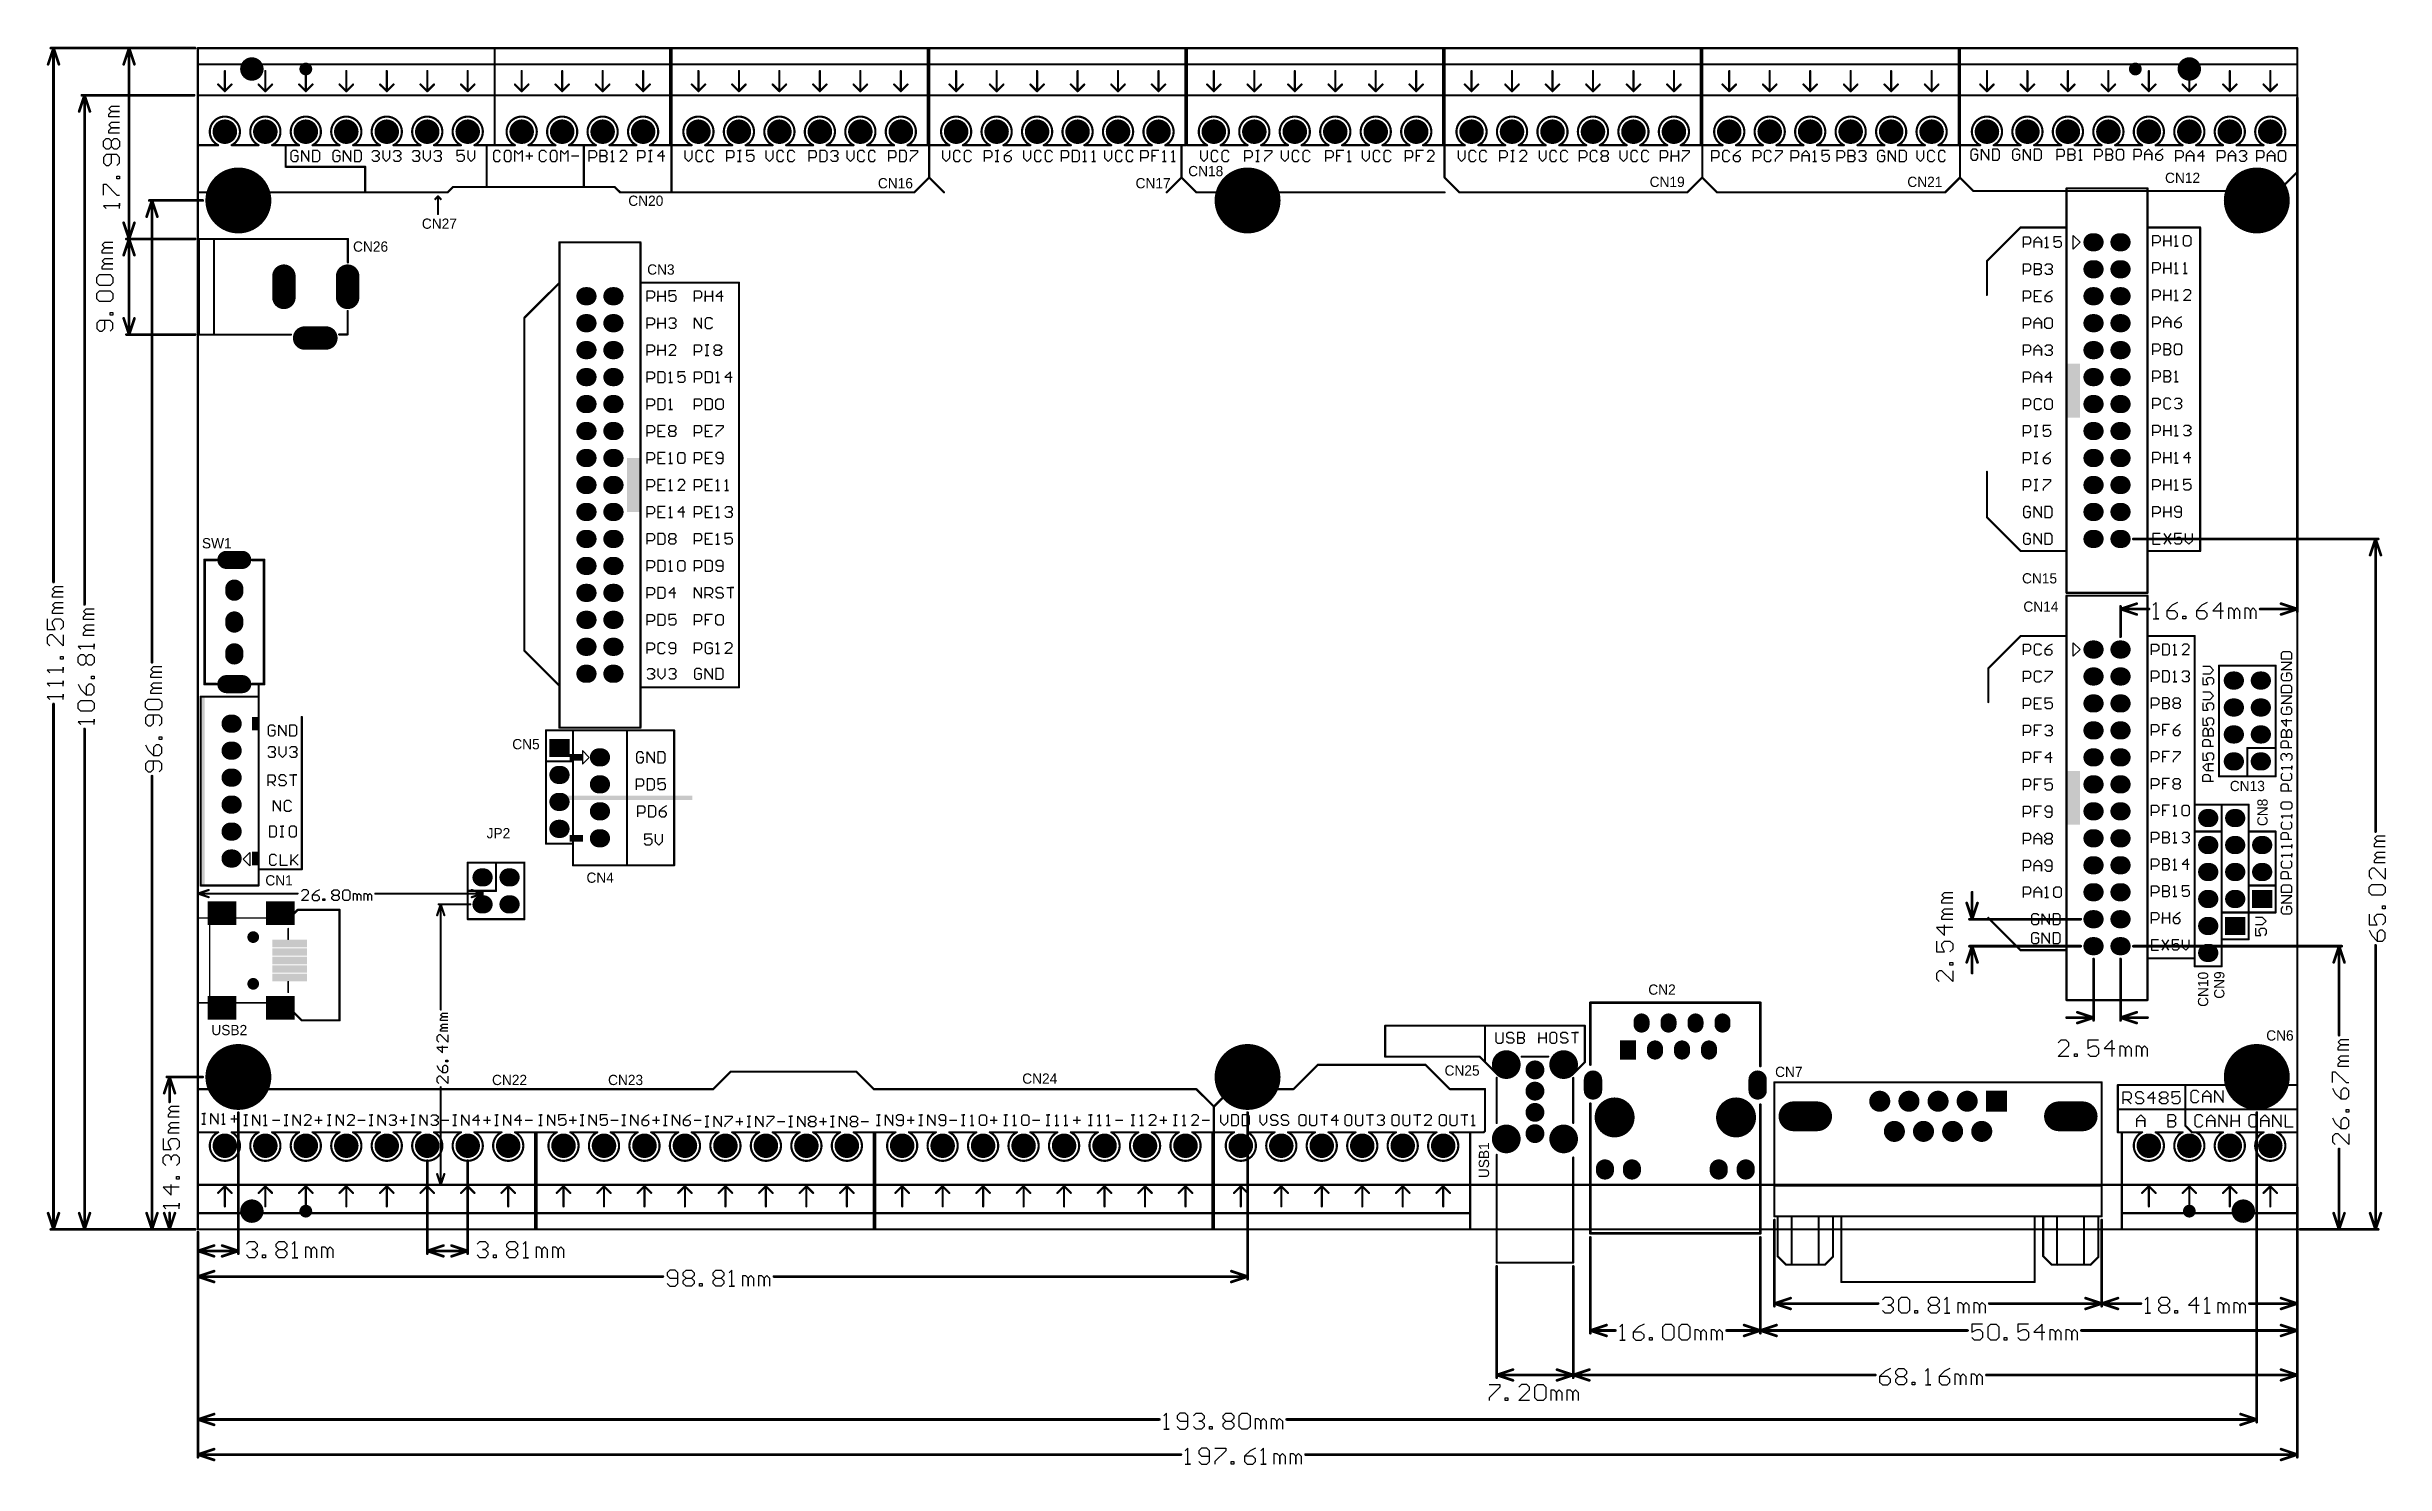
# Model space of a CAD drawing. Header units: millimetres. Extents: x -0.56 to 8.11, y -1.04 to 4.22.
import ezdxf

# ---------------------------------------------------------------- set-up
doc = ezdxf.new("R2010")
doc.units = ezdxf.units.MM
doc.header["$MEASUREMENT"] = 0
for name, color, linetype in [('BottomLayer', 5, 'Continuous'), ('BottomSolder', 6, 'Continuous'), ('KeepOutLayer', 6, 'Continuous'), ('MultiLayer', 9, 'Continuous'), ('PadHoleLayer', 156, 'Continuous'), ('TopLayer', 1, 'Continuous'), ('TopOverlay', 2, 'Continuous'), ('TopPaste', 8, 'Continuous'), ('TopSolder', 216, 'Continuous')]:
    doc.layers.add(name, color=color, linetype=linetype)

msp = doc.modelspace()

# ---------------------------------------------------------------- texts
at = {"layer": 'TopOverlay'}
for s, p in [('CN16', (2.52, 3.695)), ('CN17', (3.475, 3.695)), ('CN18', (3.67, 3.74)), ('CN19', (5.38, 3.7)), ('CN21', (6.335, 3.7)), ('CN12', (7.29, 3.715)), ('CN20', (1.595, 3.63)), ('CN27', (0.83, 3.545)), ('CN26', (0.575, 3.46)), ('CN3', (1.665, 3.375)), ('SW1', (0.015, 2.36)), ('CN15', (6.76, 2.23)), ('CN14', (6.765, 2.125)), ('CN5', (1.165, 1.615)), ('CN13', (7.53, 1.46)), ('JP2', (1.07, 1.285)), ('CN1', (0.25, 1.11)), ('CN4', (1.44, 1.12)), ('CN2', (5.375, 0.705)), ('USB2', (0.05, 0.555)), ('CN6', (7.665, 0.535)), ('CN25', (4.62, 0.405)), ('CN7', (5.845, 0.4)), ('CN22', (1.09, 0.37)), ('CN23', (1.52, 0.37)), ('CN24', (3.055, 0.375))]:
    msp.add_text(s, height=0.038, dxfattribs=at).set_placement(p)
for s, p in [('CN8', (7.67, 1.33)), ('CN10', (7.45, 0.66)), ('CN9', (7.51, 0.69)), ('USB1', (4.785, 0.025))]:
    msp.add_text(s, height=0.038, rotation=90, dxfattribs=at).set_placement(p)

# ---------------------------------------------------------------- blocks, each defined once
blk = doc.blocks.new('CON2X2_2_54____1')
at = {"layer": 'BottomLayer', "const_width": 0.0591}
for points in [[(0.0039, 0), (-0.0039, 0)], [(0.1039, 0), (0.0961, 0)], [(0.0039, -0.1), (-0.0039, -0.1)], [(0.1039, -0.1), (0.0961, -0.1)]]:
    blk.add_lwpolyline(points, dxfattribs=at)
at = {"layer": 'BottomLayer', "const_width": 0.0295}
for points in [[(-0.0187, 0, 1), (0.0108, 0, 1)], [(-0.0108, 0, 1), (0.0187, 0, 1)], [(0.0813, 0, 1), (0.1108, 0, 1)], [(0.0892, 0, 1), (0.1187, 0, 1)], [(-0.0187, -0.1, 1), (0.0108, -0.1, 1)], [(-0.0108, -0.1, 1), (0.0187, -0.1, 1)], [(0.0813, -0.1, 1), (0.1108, -0.1, 1)], [(0.0892, -0.1, 1), (0.1187, -0.1, 1)]]:
    blk.add_lwpolyline(points, format="xyb", close=True, dxfattribs=at)
at = {"layer": 'BottomSolder', "const_width": 0.0671}
for points in [[(0.0039, 0), (-0.0039, 0)], [(0.1039, 0), (0.0961, 0)], [(0.0039, -0.1), (-0.0039, -0.1)], [(0.1039, -0.1), (0.0961, -0.1)]]:
    blk.add_lwpolyline(points, dxfattribs=at)
at = {"layer": 'BottomSolder', "const_width": 0.0335}
for points in [[(-0.0207, 0, 1), (0.0128, 0, 1)], [(-0.0128, 0, 1), (0.0207, 0, 1)], [(0.0793, 0, 1), (0.1128, 0, 1)], [(0.0872, 0, 1), (0.1207, 0, 1)], [(-0.0207, -0.1, 1), (0.0128, -0.1, 1)], [(-0.0128, -0.1, 1), (0.0207, -0.1, 1)], [(0.0793, -0.1, 1), (0.1128, -0.1, 1)], [(0.0872, -0.1, 1), (0.1207, -0.1, 1)]]:
    blk.add_lwpolyline(points, format="xyb", close=True, dxfattribs=at)
at = {"layer": 'MultiLayer', "const_width": 0.0591}
for points in [[(0.0039, 0), (-0.0039, 0)], [(0.1039, 0), (0.0961, 0)], [(0.0039, -0.1), (-0.0039, -0.1)], [(0.1039, -0.1), (0.0961, -0.1)]]:
    blk.add_lwpolyline(points, dxfattribs=at)
at = {"layer": 'MultiLayer', "const_width": 0.0295}
for points in [[(-0.0187, 0, 1), (0.0108, 0, 1)], [(-0.0108, 0, 1), (0.0187, 0, 1)], [(0.0813, 0, 1), (0.1108, 0, 1)], [(0.0892, 0, 1), (0.1187, 0, 1)], [(-0.0187, -0.1, 1), (0.0108, -0.1, 1)], [(-0.0108, -0.1, 1), (0.0187, -0.1, 1)], [(0.0813, -0.1, 1), (0.1108, -0.1, 1)], [(0.0892, -0.1, 1), (0.1187, -0.1, 1)]]:
    blk.add_lwpolyline(points, format="xyb", close=True, dxfattribs=at)
at = {"layer": 'PadHoleLayer', "const_width": 0.0177}
for points in [[(-0.0089, 0, 1), (0.0089, 0, 1)], [(0.0911, 0, 1), (0.1089, 0, 1)], [(-0.0089, -0.1, 1), (0.0089, -0.1, 1)], [(0.0911, -0.1, 1), (0.1089, -0.1, 1)]]:
    blk.add_lwpolyline(points, format="xyb", close=True, dxfattribs=at)
at = {"layer": 'TopLayer', "const_width": 0.0591}
for points in [[(0.0039, 0), (-0.0039, 0)], [(0.1039, 0), (0.0961, 0)], [(0.0039, -0.1), (-0.0039, -0.1)], [(0.1039, -0.1), (0.0961, -0.1)]]:
    blk.add_lwpolyline(points, dxfattribs=at)
at = {"layer": 'TopLayer', "const_width": 0.0295}
for points in [[(-0.0187, 0, 1), (0.0108, 0, 1)], [(-0.0108, 0, 1), (0.0187, 0, 1)], [(0.0813, 0, 1), (0.1108, 0, 1)], [(0.0892, 0, 1), (0.1187, 0, 1)], [(-0.0187, -0.1, 1), (0.0108, -0.1, 1)], [(-0.0108, -0.1, 1), (0.0187, -0.1, 1)], [(0.0813, -0.1, 1), (0.1108, -0.1, 1)], [(0.0892, -0.1, 1), (0.1187, -0.1, 1)]]:
    blk.add_lwpolyline(points, format="xyb", close=True, dxfattribs=at)
at = {"layer": 'TopOverlay', "const_width": 0.00787}
for points in [[(-0.055, 0.055), (0.155, 0.055)], [(-0.055, -0.155), (-0.055, 0.055)], [(0.05, -0.05), (0.05, 0.055)], [(0.155, -0.155), (0.155, 0.055)], [(-0.055, -0.05), (0.05, -0.05)], [(-0.055, -0.155), (0.155, -0.155)]]:
    blk.add_lwpolyline(points, dxfattribs=at)
at = {"layer": 'TopOverlay', "const_width": 0.00394}
for points in [[(-0.057, 0.055, 1), (-0.053, 0.055, 1)], [(-0.057, 0.055, 1), (-0.053, 0.055, 1)], [(0.048, 0.055, 1), (0.052, 0.055, 1)], [(0.153, 0.055, 1), (0.157, 0.055, 1)], [(0.153, 0.055, 1), (0.157, 0.055, 1)], [(-0.057, -0.05, 1), (-0.053, -0.05, 1)], [(0.048, -0.05, 1), (0.052, -0.05, 1)], [(0.048, -0.05, 1), (0.052, -0.05, 1)], [(-0.057, -0.155, 1), (-0.053, -0.155, 1)], [(-0.057, -0.155, 1), (-0.053, -0.155, 1)], [(0.153, -0.155, 1), (0.157, -0.155, 1)], [(0.153, -0.155, 1), (0.157, -0.155, 1)]]:
    blk.add_lwpolyline(points, format="xyb", close=True, dxfattribs=at)
at = {"layer": 'TopSolder', "const_width": 0.0671}
for points in [[(0.0039, 0), (-0.0039, 0)], [(0.1039, 0), (0.0961, 0)], [(0.0039, -0.1), (-0.0039, -0.1)], [(0.1039, -0.1), (0.0961, -0.1)]]:
    blk.add_lwpolyline(points, dxfattribs=at)
at = {"layer": 'TopSolder', "const_width": 0.0335}
for points in [[(-0.0207, 0, 1), (0.0128, 0, 1)], [(-0.0128, 0, 1), (0.0207, 0, 1)], [(0.0793, 0, 1), (0.1128, 0, 1)], [(0.0872, 0, 1), (0.1207, 0, 1)], [(-0.0207, -0.1, 1), (0.0128, -0.1, 1)], [(-0.0128, -0.1, 1), (0.0207, -0.1, 1)], [(0.0793, -0.1, 1), (0.1128, -0.1, 1)], [(0.0872, -0.1, 1), (0.1207, -0.1, 1)]]:
    blk.add_lwpolyline(points, format="xyb", close=True, dxfattribs=at)
blk = doc.blocks.new('USB_MINI_2')
at = {"layer": 'BottomLayer', "const_width": 0.0177}
for points in [[(0.1261, 0.1496, 1), (0.1438, 0.1496, 1)], [(0.1261, -0.0236, 1), (0.1438, -0.0236, 1)]]:
    blk.add_lwpolyline(points, format="xyb", close=True, dxfattribs=at)
at = {"layer": 'BottomSolder', "const_width": 0.0217}
for points in [[(0.1241, 0.1496, 1), (0.1458, 0.1496, 1)], [(0.1241, -0.0236, 1), (0.1458, -0.0236, 1)]]:
    blk.add_lwpolyline(points, format="xyb", close=True, dxfattribs=at)
at = {"layer": 'MultiLayer', "const_width": 0.0177}
for points in [[(0.1261, 0.1496, 1), (0.1438, 0.1496, 1)], [(0.1261, -0.0236, 1), (0.1438, -0.0236, 1)]]:
    blk.add_lwpolyline(points, format="xyb", close=True, dxfattribs=at)
at = {"layer": 'PadHoleLayer', "const_width": 0.0177}
for points in [[(0.1261, 0.1496, 1), (0.1438, 0.1496, 1)], [(0.1261, -0.0236, 1), (0.1438, -0.0236, 1)]]:
    blk.add_lwpolyline(points, format="xyb", close=True, dxfattribs=at)
at = {"layer": 'TopLayer', "const_width": 0.0177}
for points in [[(0.1261, 0.1496, 1), (0.1438, 0.1496, 1)], [(0.1261, -0.0236, 1), (0.1438, -0.0236, 1)]]:
    blk.add_lwpolyline(points, format="xyb", close=True, dxfattribs=at)
at = {"layer": 'TopLayer'}
for points in [[(-0.0146, 0.1982), (0.0838, 0.1982), (-0.0146, 0.2782), (0.0838, 0.2782)], [(0.2019, 0.1982), (0.3003, 0.1982), (0.2019, 0.2782), (0.3003, 0.2782)], [(-0.06, 0.116), (0.06, 0.116), (-0.06, 0.136), (0.06, 0.136)], [(-0.06, 0.0845), (0.06, 0.0845), (-0.06, 0.1045), (0.06, 0.1045)], [(-0.06, 0.053), (0.06, 0.053), (-0.06, 0.073), (0.06, 0.073)], [(-0.06, 0.0215), (0.06, 0.0215), (-0.06, 0.0415), (0.06, 0.0415)], [(-0.06, -0.01), (0.06, -0.01), (-0.06, 0.01), (0.06, 0.01)], [(-0.0146, -0.1522), (0.0838, -0.1522), (-0.0146, -0.0722), (0.0838, -0.0722)], [(0.2019, -0.1522), (0.3003, -0.1522), (0.2019, -0.0722), (0.3003, -0.0722)]]:
    blk.add_solid(points, dxfattribs=at)
at = {"layer": 'TopOverlay', "const_width": 0.006}
for points in [[(0.0051, 0.1811), (0.0051, 0.1417)], [(0.2098, 0.2205), (0.0759, 0.2205)], [(0.3397, 0.2205), (0.2925, 0.2205)], [(0.2964, 0.2205), (0.2964, -0.0945)], [(0.3397, 0.2205), (0.3397, -0.0945)], [(0.0051, -0.0157), (0.0051, -0.0551)], [(0.2098, -0.0945), (0.0759, -0.0945)], [(0.3397, -0.0945), (0.2925, -0.0945)]]:
    blk.add_lwpolyline(points, dxfattribs=at)
at = {"layer": 'TopOverlay', "const_width": 0.003}
for points in [[(0.0036, 0.1811, 1), (0.0066, 0.1811, 1)], [(0.0744, 0.2205, 1), (0.0774, 0.2205, 1)], [(0.2083, 0.2205, 1), (0.2113, 0.2205, 1)], [(0.291, 0.2205, 1), (0.294, 0.2205, 1)], [(0.2949, 0.2205, 1), (0.2979, 0.2205, 1)], [(0.3382, 0.2205, 1), (0.3412, 0.2205, 1)], [(0.3382, 0.2205, 1), (0.3412, 0.2205, 1)], [(0.0036, 0.1417, 1), (0.0066, 0.1417, 1)], [(0.0036, -0.0157, 1), (0.0066, -0.0157, 1)], [(0.0036, -0.0551, 1), (0.0066, -0.0551, 1)], [(0.0744, -0.0945, 1), (0.0774, -0.0945, 1)], [(0.2083, -0.0945, 1), (0.2113, -0.0945, 1)], [(0.291, -0.0945, 1), (0.294, -0.0945, 1)], [(0.2949, -0.0945, 1), (0.2979, -0.0945, 1)], [(0.3382, -0.0945, 1), (0.3412, -0.0945, 1)], [(0.3382, -0.0945, 1), (0.3412, -0.0945, 1)]]:
    blk.add_lwpolyline(points, format="xyb", close=True, dxfattribs=at)
at = {"layer": 'TopPaste'}
for points in [[(-0.0146, 0.1982), (0.0838, 0.1982), (-0.0146, 0.2782), (0.0838, 0.2782)], [(0.2019, 0.1982), (0.3003, 0.1982), (0.2019, 0.2782), (0.3003, 0.2782)], [(-0.06, 0.116), (0.06, 0.116), (-0.06, 0.136), (0.06, 0.136)], [(-0.06, 0.0845), (0.06, 0.0845), (-0.06, 0.1045), (0.06, 0.1045)], [(-0.06, 0.053), (0.06, 0.053), (-0.06, 0.073), (0.06, 0.073)], [(-0.06, 0.0215), (0.06, 0.0215), (-0.06, 0.0415), (0.06, 0.0415)], [(-0.06, -0.01), (0.06, -0.01), (-0.06, 0.01), (0.06, 0.01)], [(-0.0146, -0.1522), (0.0838, -0.1522), (-0.0146, -0.0722), (0.0838, -0.0722)], [(0.2019, -0.1522), (0.3003, -0.1522), (0.2019, -0.0722), (0.3003, -0.0722)]]:
    blk.add_solid(points, dxfattribs=at)
at = {"layer": 'TopSolder', "const_width": 0.0217}
for points in [[(0.1241, 0.1496, 1), (0.1458, 0.1496, 1)], [(0.1241, -0.0236, 1), (0.1458, -0.0236, 1)]]:
    blk.add_lwpolyline(points, format="xyb", close=True, dxfattribs=at)
at = {"layer": 'TopSolder'}
for points in [[(-0.0186, 0.1942), (0.0878, 0.1942), (-0.0186, 0.2822), (0.0878, 0.2822)], [(0.1979, 0.1942), (0.3043, 0.1942), (0.1979, 0.2822), (0.3043, 0.2822)], [(-0.064, 0.112), (0.064, 0.112), (-0.064, 0.14), (0.064, 0.14)], [(-0.064, 0.0805), (0.064, 0.0805), (-0.064, 0.1085), (0.064, 0.1085)], [(-0.064, 0.049), (0.064, 0.049), (-0.064, 0.077), (0.064, 0.077)], [(-0.064, 0.0175), (0.064, 0.0175), (-0.064, 0.0455), (0.064, 0.0455)], [(-0.064, -0.014), (0.064, -0.014), (-0.064, 0.014), (0.064, 0.014)], [(-0.0186, -0.1562), (0.0878, -0.1562), (-0.0186, -0.0682), (0.0878, -0.0682)], [(0.1979, -0.1562), (0.3043, -0.1562), (0.1979, -0.0682), (0.3043, -0.0682)]]:
    blk.add_solid(points, dxfattribs=at)
blk = doc.blocks.new('USB_A_4P_SIDE__3')
at = {"layer": 'BottomLayer'}
for points, const_width in [([(-0.2805, 0.1063, 1), (-0.2313, 0.1063, 1)], 0.0492), ([(-0.0049, 0.1063, 1), (0.0443, 0.1063, 1)], 0.0492), ([(-0.2517, 0, 1), (-0.2207, 0, 1)], 0.031), ([(-0.173, 0, 1), (-0.142, 0, 1)], 0.031), ([(-0.0942, 0, 1), (-0.0632, 0, 1)], 0.031), ([(-0.0155, 0, 1), (0.0155, 0, 1)], 0.031), ([(-0.2805, -0.1063, 1), (-0.2313, -0.1063, 1)], 0.0492), ([(-0.0049, -0.1063, 1), (0.0443, -0.1063, 1)], 0.0492)]:
    blk.add_lwpolyline(points, format="xyb", close=True, dxfattribs=dict(at, const_width=const_width))
at = {"layer": 'BottomSolder'}
for points, const_width in [([(-0.2825, 0.1063, 1), (-0.2293, 0.1063, 1)], 0.0532), ([(-0.0069, 0.1063, 1), (0.0463, 0.1063, 1)], 0.0532), ([(-0.2537, 0, 1), (-0.2187, 0, 1)], 0.035), ([(-0.175, 0, 1), (-0.14, 0, 1)], 0.035), ([(-0.0962, 0, 1), (-0.0612, 0, 1)], 0.035), ([(-0.0175, 0, 1), (0.0175, 0, 1)], 0.035), ([(-0.2825, -0.1063, 1), (-0.2293, -0.1063, 1)], 0.0532), ([(-0.0069, -0.1063, 1), (0.0463, -0.1063, 1)], 0.0532)]:
    blk.add_lwpolyline(points, format="xyb", close=True, dxfattribs=dict(at, const_width=const_width))
at = {"layer": 'MultiLayer'}
for points, const_width in [([(-0.2805, 0.1063, 1), (-0.2313, 0.1063, 1)], 0.0492), ([(-0.0049, 0.1063, 1), (0.0443, 0.1063, 1)], 0.0492), ([(-0.2517, 0, 1), (-0.2207, 0, 1)], 0.031), ([(-0.173, 0, 1), (-0.142, 0, 1)], 0.031), ([(-0.0942, 0, 1), (-0.0632, 0, 1)], 0.031), ([(-0.0155, 0, 1), (0.0155, 0, 1)], 0.031), ([(-0.2805, -0.1063, 1), (-0.2313, -0.1063, 1)], 0.0492), ([(-0.0049, -0.1063, 1), (0.0443, -0.1063, 1)], 0.0492)]:
    blk.add_lwpolyline(points, format="xyb", close=True, dxfattribs=dict(at, const_width=const_width))
at = {"layer": 'PadHoleLayer'}
for points, const_width in [([(-0.2707, 0.1063, 1), (-0.2411, 0.1063, 1)], 0.0295), ([(0.0049, 0.1063, 1), (0.0344, 0.1063, 1)], 0.0295), ([(-0.2453, 0, 1), (-0.2272, 0, 1)], 0.0181), ([(-0.1665, 0, 1), (-0.1484, 0, 1)], 0.0181), ([(-0.0878, 0, 1), (-0.0697, 0, 1)], 0.0181), ([(-0.0091, 0, 1), (0.0091, 0, 1)], 0.0181), ([(-0.2707, -0.1063, 1), (-0.2411, -0.1063, 1)], 0.0295), ([(0.0049, -0.1063, 1), (0.0344, -0.1063, 1)], 0.0295)]:
    blk.add_lwpolyline(points, format="xyb", close=True, dxfattribs=dict(at, const_width=const_width))
at = {"layer": 'TopLayer'}
for points, const_width in [([(-0.2805, 0.1063, 1), (-0.2313, 0.1063, 1)], 0.0492), ([(-0.0049, 0.1063, 1), (0.0443, 0.1063, 1)], 0.0492), ([(-0.2517, 0, 1), (-0.2207, 0, 1)], 0.031), ([(-0.173, 0, 1), (-0.142, 0, 1)], 0.031), ([(-0.0942, 0, 1), (-0.0632, 0, 1)], 0.031), ([(-0.0155, 0, 1), (0.0155, 0, 1)], 0.031), ([(-0.2805, -0.1063, 1), (-0.2313, -0.1063, 1)], 0.0492), ([(-0.0049, -0.1063, 1), (0.0443, -0.1063, 1)], 0.0492)]:
    blk.add_lwpolyline(points, format="xyb", close=True, dxfattribs=dict(at, const_width=const_width))
at = {"layer": 'TopOverlay', "const_width": 0.00787}
for points in [[(-0.0394, 0.1417), (-0.2067, 0.1417)], [(0.4783, 0.1417), (0.0886, 0.1417)], [(0.4783, -0.1417), (0.4783, 0.1417)], [(-0.2854, -0.0492), (-0.2854, 0.0492)], [(-0.0394, -0.1417), (-0.2067, -0.1417)], [(0.4783, -0.1417), (0.0787, -0.1417)]]:
    blk.add_lwpolyline(points, dxfattribs=at)
at = {"layer": 'TopOverlay', "const_width": 0.00394}
for points in [[(-0.2087, 0.1417, 1), (-0.2047, 0.1417, 1)], [(-0.0413, 0.1417, 1), (-0.0374, 0.1417, 1)], [(0.0866, 0.1417, 1), (0.0906, 0.1417, 1)], [(0.4764, 0.1417, 1), (0.4803, 0.1417, 1)], [(0.4764, 0.1417, 1), (0.4803, 0.1417, 1)], [(-0.2874, 0.0492, 1), (-0.2835, 0.0492, 1)], [(-0.2874, -0.0492, 1), (-0.2835, -0.0492, 1)], [(-0.2087, -0.1417, 1), (-0.2047, -0.1417, 1)], [(-0.0413, -0.1417, 1), (-0.0374, -0.1417, 1)], [(0.0768, -0.1417, 1), (0.0807, -0.1417, 1)], [(0.4764, -0.1417, 1), (0.4803, -0.1417, 1)], [(0.4764, -0.1417, 1), (0.4803, -0.1417, 1)]]:
    blk.add_lwpolyline(points, format="xyb", close=True, dxfattribs=at)
at = {"layer": 'TopSolder'}
for points, const_width in [([(-0.2825, 0.1063, 1), (-0.2293, 0.1063, 1)], 0.0532), ([(-0.0069, 0.1063, 1), (0.0463, 0.1063, 1)], 0.0532), ([(-0.2537, 0, 1), (-0.2187, 0, 1)], 0.035), ([(-0.175, 0, 1), (-0.14, 0, 1)], 0.035), ([(-0.0962, 0, 1), (-0.0612, 0, 1)], 0.035), ([(-0.0175, 0, 1), (0.0175, 0, 1)], 0.035), ([(-0.2825, -0.1063, 1), (-0.2293, -0.1063, 1)], 0.0532), ([(-0.0069, -0.1063, 1), (0.0463, -0.1063, 1)], 0.0532)]:
    blk.add_lwpolyline(points, format="xyb", close=True, dxfattribs=dict(at, const_width=const_width))
blk = doc.blocks.new('SW_SS_12F45_4')
at = {"layer": 'BottomLayer', "const_width": 0.0591}
for points in [[(-0.1122, 0.0295), (-0.1122, -0.0295)], [(0.0059, 0), (-0.0059, 0)], [(0.124, 0), (0.1122, 0)], [(0.2421, 0), (0.2303, 0)], [(0.3484, 0.0295), (0.3484, -0.0295)]]:
    blk.add_lwpolyline(points, dxfattribs=at)
at = {"layer": 'BottomLayer', "const_width": 0.0295}
for points in [[(-0.127, 0.0295, 1), (-0.0974, 0.0295, 1)], [(-0.127, -0.0295, 1), (-0.0974, -0.0295, 1)], [(-0.0207, 0, 1), (0.0089, 0, 1)], [(-0.0089, 0, 1), (0.0207, 0, 1)], [(0.0974, 0, 1), (0.127, 0, 1)], [(0.1093, 0, 1), (0.1388, 0, 1)], [(0.2156, 0, 1), (0.2451, 0, 1)], [(0.2274, 0, 1), (0.2569, 0, 1)], [(0.3337, 0.0295, 1), (0.3632, 0.0295, 1)], [(0.3337, -0.0295, 1), (0.3632, -0.0295, 1)]]:
    blk.add_lwpolyline(points, format="xyb", close=True, dxfattribs=at)
at = {"layer": 'BottomSolder', "const_width": 0.0671}
for points in [[(-0.1122, 0.0295), (-0.1122, -0.0295)], [(0.0059, 0), (-0.0059, 0)], [(0.124, 0), (0.1122, 0)], [(0.2421, 0), (0.2303, 0)], [(0.3484, 0.0295), (0.3484, -0.0295)]]:
    blk.add_lwpolyline(points, dxfattribs=at)
at = {"layer": 'BottomSolder', "const_width": 0.0335}
for points in [[(-0.129, 0.0295, 1), (-0.0954, 0.0295, 1)], [(-0.129, -0.0295, 1), (-0.0954, -0.0295, 1)], [(-0.0227, 0, 1), (0.0109, 0, 1)], [(-0.0109, 0, 1), (0.0227, 0, 1)], [(0.0954, 0, 1), (0.129, 0, 1)], [(0.1073, 0, 1), (0.1408, 0, 1)], [(0.2136, 0, 1), (0.2471, 0, 1)], [(0.2254, 0, 1), (0.2589, 0, 1)], [(0.3317, 0.0295, 1), (0.3652, 0.0295, 1)], [(0.3317, -0.0295, 1), (0.3652, -0.0295, 1)]]:
    blk.add_lwpolyline(points, format="xyb", close=True, dxfattribs=at)
at = {"layer": 'MultiLayer', "const_width": 0.0591}
for points in [[(-0.1122, 0.0295), (-0.1122, -0.0295)], [(0.0059, 0), (-0.0059, 0)], [(0.124, 0), (0.1122, 0)], [(0.2421, 0), (0.2303, 0)], [(0.3484, 0.0295), (0.3484, -0.0295)]]:
    blk.add_lwpolyline(points, dxfattribs=at)
at = {"layer": 'MultiLayer', "const_width": 0.0295}
for points in [[(-0.127, 0.0295, 1), (-0.0974, 0.0295, 1)], [(-0.127, -0.0295, 1), (-0.0974, -0.0295, 1)], [(-0.0207, 0, 1), (0.0089, 0, 1)], [(-0.0089, 0, 1), (0.0207, 0, 1)], [(0.0974, 0, 1), (0.127, 0, 1)], [(0.1093, 0, 1), (0.1388, 0, 1)], [(0.2156, 0, 1), (0.2451, 0, 1)], [(0.2274, 0, 1), (0.2569, 0, 1)], [(0.3337, 0.0295, 1), (0.3632, 0.0295, 1)], [(0.3337, -0.0295, 1), (0.3632, -0.0295, 1)]]:
    blk.add_lwpolyline(points, format="xyb", close=True, dxfattribs=at)
at = {"layer": 'PadHoleLayer', "const_width": 0.00689}
for points in [[(-0.0979, -0.0103), (-0.1265, -0.0103, -1), (-0.1265, 0.0103), (-0.0979, 0.0103, -1)], [(-0.0103, -0.0025), (-0.0103, 0.0025, -1), (0.0103, 0.0025), (0.0103, -0.0025, -1)], [(0.1078, -0.0025), (0.1078, 0.0025, -1), (0.1284, 0.0025), (0.1284, -0.0025, -1)], [(0.2259, -0.0025), (0.2259, 0.0025, -1), (0.2466, 0.0025), (0.2466, -0.0025, -1)], [(0.3627, -0.0103), (0.3342, -0.0103, -1), (0.3342, 0.0103), (0.3627, 0.0103, -1)]]:
    blk.add_lwpolyline(points, format="xyb", close=True, dxfattribs=at)
at = {"layer": 'TopLayer', "const_width": 0.0591}
for points in [[(-0.1122, 0.0295), (-0.1122, -0.0295)], [(0.0059, 0), (-0.0059, 0)], [(0.124, 0), (0.1122, 0)], [(0.2421, 0), (0.2303, 0)], [(0.3484, 0.0295), (0.3484, -0.0295)]]:
    blk.add_lwpolyline(points, dxfattribs=at)
at = {"layer": 'TopLayer', "const_width": 0.0295}
for points in [[(-0.127, 0.0295, 1), (-0.0974, 0.0295, 1)], [(-0.127, -0.0295, 1), (-0.0974, -0.0295, 1)], [(-0.0207, 0, 1), (0.0089, 0, 1)], [(-0.0089, 0, 1), (0.0207, 0, 1)], [(0.0974, 0, 1), (0.127, 0, 1)], [(0.1093, 0, 1), (0.1388, 0, 1)], [(0.2156, 0, 1), (0.2451, 0, 1)], [(0.2274, 0, 1), (0.2569, 0, 1)], [(0.3337, 0.0295, 1), (0.3632, 0.0295, 1)], [(0.3337, -0.0295, 1), (0.3632, -0.0295, 1)]]:
    blk.add_lwpolyline(points, format="xyb", close=True, dxfattribs=at)
at = {"layer": 'TopOverlay', "const_width": 0.01}
for points in [[(-0.1122, 0.1102), (0.3484, 0.1102)], [(-0.1122, 0.1102), (-0.1122, 0.0669)], [(0.3484, 0.1102), (0.3484, 0.0669)], [(-0.1122, -0.0669), (-0.1122, -0.1102)], [(0.3484, -0.0669), (0.3484, -0.1102)], [(-0.1122, -0.1102), (0.3484, -0.1102)]]:
    blk.add_lwpolyline(points, dxfattribs=at)
at = {"layer": 'TopOverlay', "const_width": 0.005}
for points in [[(-0.1147, 0.1102, 1), (-0.1097, 0.1102, 1)], [(-0.1147, 0.1102, 1), (-0.1097, 0.1102, 1)], [(0.3459, 0.1102, 1), (0.3509, 0.1102, 1)], [(0.3459, 0.1102, 1), (0.3509, 0.1102, 1)], [(-0.1147, 0.0669, 1), (-0.1097, 0.0669, 1)], [(0.3459, 0.0669, 1), (0.3509, 0.0669, 1)], [(-0.1147, -0.0669, 1), (-0.1097, -0.0669, 1)], [(0.3459, -0.0669, 1), (0.3509, -0.0669, 1)], [(-0.1147, -0.1102, 1), (-0.1097, -0.1102, 1)], [(-0.1147, -0.1102, 1), (-0.1097, -0.1102, 1)], [(0.3459, -0.1102, 1), (0.3509, -0.1102, 1)], [(0.3459, -0.1102, 1), (0.3509, -0.1102, 1)]]:
    blk.add_lwpolyline(points, format="xyb", close=True, dxfattribs=at)
at = {"layer": 'TopSolder', "const_width": 0.0671}
for points in [[(-0.1122, 0.0295), (-0.1122, -0.0295)], [(0.0059, 0), (-0.0059, 0)], [(0.124, 0), (0.1122, 0)], [(0.2421, 0), (0.2303, 0)], [(0.3484, 0.0295), (0.3484, -0.0295)]]:
    blk.add_lwpolyline(points, dxfattribs=at)
at = {"layer": 'TopSolder', "const_width": 0.0335}
for points in [[(-0.129, 0.0295, 1), (-0.0954, 0.0295, 1)], [(-0.129, -0.0295, 1), (-0.0954, -0.0295, 1)], [(-0.0227, 0, 1), (0.0109, 0, 1)], [(-0.0109, 0, 1), (0.0227, 0, 1)], [(0.0954, 0, 1), (0.129, 0, 1)], [(0.1073, 0, 1), (0.1408, 0, 1)], [(0.2136, 0, 1), (0.2471, 0, 1)], [(0.2254, 0, 1), (0.2589, 0, 1)], [(0.3317, 0.0295, 1), (0.3652, 0.0295, 1)], [(0.3317, -0.0295, 1), (0.3652, -0.0295, 1)]]:
    blk.add_lwpolyline(points, format="xyb", close=True, dxfattribs=at)
blk = doc.blocks.new('CON_DS210_SC_3_JL_5')
at = {"layer": 'BottomLayer', "const_width": 0.0787}
for points in [[(0.1594, 0.19), (0.0806, 0.19)], [(0, 0.0394), (0, -0.0394)], [(0.2362, 0.0394), (0.2362, -0.0394)]]:
    blk.add_lwpolyline(points, dxfattribs=at)
at = {"layer": 'BottomLayer', "const_width": 0.0394}
for points in [[(0.0609, 0.19, 1), (0.1003, 0.19, 1)], [(0.1397, 0.19, 1), (0.1791, 0.19, 1)], [(-0.0197, 0.0394, 1), (0.0197, 0.0394, 1)], [(0.2165, 0.0394, 1), (0.2559, 0.0394, 1)], [(-0.0197, -0.0394, 1), (0.0197, -0.0394, 1)], [(0.2165, -0.0394, 1), (0.2559, -0.0394, 1)]]:
    blk.add_lwpolyline(points, format="xyb", close=True, dxfattribs=at)
at = {"layer": 'BottomSolder', "const_width": 0.0867}
for points in [[(0.1594, 0.19), (0.0806, 0.19)], [(0, 0.0394), (0, -0.0394)], [(0.2362, 0.0394), (0.2362, -0.0394)]]:
    blk.add_lwpolyline(points, dxfattribs=at)
at = {"layer": 'BottomSolder', "const_width": 0.0434}
for points in [[(0.0589, 0.19, 1), (0.1023, 0.19, 1)], [(0.1377, 0.19, 1), (0.1811, 0.19, 1)], [(-0.0217, 0.0394, 1), (0.0217, 0.0394, 1)], [(-0.0217, -0.0394, 1), (0.0217, -0.0394, 1)], [(0.2145, 0.0394, 1), (0.2579, 0.0394, 1)], [(0.2145, -0.0394, 1), (0.2579, -0.0394, 1)]]:
    blk.add_lwpolyline(points, format="xyb", close=True, dxfattribs=at)
at = {"layer": 'MultiLayer', "const_width": 0.0787}
for points in [[(0.1594, 0.19), (0.0806, 0.19)], [(0, 0.0394), (0, -0.0394)], [(0.2362, 0.0394), (0.2362, -0.0394)]]:
    blk.add_lwpolyline(points, dxfattribs=at)
at = {"layer": 'MultiLayer', "const_width": 0.0394}
for points in [[(0.0609, 0.19, 1), (0.1003, 0.19, 1)], [(0.1397, 0.19, 1), (0.1791, 0.19, 1)], [(-0.0197, 0.0394, 1), (0.0197, 0.0394, 1)], [(0.2165, 0.0394, 1), (0.2559, 0.0394, 1)], [(-0.0197, -0.0394, 1), (0.0197, -0.0394, 1)], [(0.2165, -0.0394, 1), (0.2559, -0.0394, 1)]]:
    blk.add_lwpolyline(points, format="xyb", close=True, dxfattribs=at)
at = {"layer": 'PadHoleLayer'}
for points, const_width in [([(0.1569, 0.1826), (0.0831, 0.1826, -1), (0.0831, 0.1974), (0.1569, 0.1974, -1)], 0.00492), ([(0.0089, 0.0344), (0.0089, -0.0344, -1), (-0.0089, -0.0344), (-0.0089, 0.0344, -1)], 0.00591), ([(0.2436, 0.0408), (0.2436, -0.0408, -1), (0.2288, -0.0408), (0.2288, 0.0408, -1)], 0.00492)]:
    blk.add_lwpolyline(points, format="xyb", close=True, dxfattribs=dict(at, const_width=const_width))
at = {"layer": 'TopLayer', "const_width": 0.0787}
for points in [[(0.1594, 0.19), (0.0806, 0.19)], [(0, 0.0394), (0, -0.0394)], [(0.2362, 0.0394), (0.2362, -0.0394)]]:
    blk.add_lwpolyline(points, dxfattribs=at)
at = {"layer": 'TopLayer', "const_width": 0.0394}
for points in [[(0.0609, 0.19, 1), (0.1003, 0.19, 1)], [(0.1397, 0.19, 1), (0.1791, 0.19, 1)], [(-0.0197, 0.0394, 1), (0.0197, 0.0394, 1)], [(0.2165, 0.0394, 1), (0.2559, 0.0394, 1)], [(-0.0197, -0.0394, 1), (0.0197, -0.0394, 1)], [(0.2165, -0.0394, 1), (0.2559, -0.0394, 1)]]:
    blk.add_lwpolyline(points, format="xyb", close=True, dxfattribs=at)
at = {"layer": 'TopOverlay', "const_width": 0.00787}
for points in [[(0.0315, 0.1768), (0, 0.1768)], [(0, 0.1768), (0, 0.09)], [(0.5512, 0.1772), (0.21, 0.1772)], [(0.4956, 0.1763), (0.4956, -0.1717)], [(0.5512, 0.1772), (0.5512, -0.1772)], [(-0.0009, -0.09), (-0.0009, -0.1772)], [(0.5512, -0.1772), (-0.0009, -0.1772)]]:
    blk.add_lwpolyline(points, dxfattribs=at)
at = {"layer": 'TopOverlay', "const_width": 0.00394}
for points in [[(-0.002, 0.1768, 1), (0.0019, 0.1768, 1)], [(-0.002, 0.1768, 1), (0.0019, 0.1768, 1)], [(0.0295, 0.1768, 1), (0.0335, 0.1768, 1)], [(0.208, 0.1772, 1), (0.212, 0.1772, 1)], [(0.4937, 0.1763, 1), (0.4976, 0.1763, 1)], [(0.5492, 0.1772, 1), (0.5532, 0.1772, 1)], [(0.5492, 0.1772, 1), (0.5532, 0.1772, 1)], [(-0.002, 0.09, 1), (0.0019, 0.09, 1)], [(-0.0029, -0.09, 1), (0.0011, -0.09, 1)], [(-0.0029, -0.1772, 1), (0.0011, -0.1772, 1)], [(-0.0029, -0.1772, 1), (0.0011, -0.1772, 1)], [(0.4937, -0.1717, 1), (0.4976, -0.1717, 1)], [(0.5492, -0.1772, 1), (0.5532, -0.1772, 1)], [(0.5492, -0.1772, 1), (0.5532, -0.1772, 1)]]:
    blk.add_lwpolyline(points, format="xyb", close=True, dxfattribs=at)
at = {"layer": 'TopSolder', "const_width": 0.0867}
for points in [[(0.1594, 0.19), (0.0806, 0.19)], [(0, 0.0394), (0, -0.0394)], [(0.2362, 0.0394), (0.2362, -0.0394)]]:
    blk.add_lwpolyline(points, dxfattribs=at)
at = {"layer": 'TopSolder', "const_width": 0.0434}
for points in [[(0.0589, 0.19, 1), (0.1023, 0.19, 1)], [(0.1377, 0.19, 1), (0.1811, 0.19, 1)], [(-0.0217, 0.0394, 1), (0.0217, 0.0394, 1)], [(-0.0217, -0.0394, 1), (0.0217, -0.0394, 1)], [(0.2145, 0.0394, 1), (0.2579, 0.0394, 1)], [(0.2145, -0.0394, 1), (0.2579, -0.0394, 1)]]:
    blk.add_lwpolyline(points, format="xyb", close=True, dxfattribs=at)
blk = doc.blocks.new('EDG3_81_4P_6')
at = {"layer": 'BottomLayer', "const_width": 0.0413}
for points in [[(-0.0207, 0, 1), (0.0207, 0, 1)], [(0.1293, 0, 1), (0.1707, 0, 1)], [(0.2793, 0, 1), (0.3207, 0, 1)], [(0.4293, 0, 1), (0.4707, 0, 1)]]:
    blk.add_lwpolyline(points, format="xyb", close=True, dxfattribs=at)
at = {"layer": 'BottomSolder', "const_width": 0.0453}
for points in [[(-0.0227, 0, 1), (0.0227, 0, 1)], [(0.1273, 0, 1), (0.1727, 0, 1)], [(0.2773, 0, 1), (0.3227, 0, 1)], [(0.4273, 0, 1), (0.4727, 0, 1)]]:
    blk.add_lwpolyline(points, format="xyb", close=True, dxfattribs=at)
at = {"layer": 'MultiLayer', "const_width": 0.0413}
for points in [[(-0.0207, 0, 1), (0.0207, 0, 1)], [(0.1293, 0, 1), (0.1707, 0, 1)], [(0.2793, 0, 1), (0.3207, 0, 1)], [(0.4293, 0, 1), (0.4707, 0, 1)]]:
    blk.add_lwpolyline(points, format="xyb", close=True, dxfattribs=at)
at = {"layer": 'PadHoleLayer', "const_width": 0.0217}
for points in [[(-0.0108, 0, 1), (0.0108, 0, 1)], [(0.1392, 0, 1), (0.1608, 0, 1)], [(0.2892, 0, 1), (0.3108, 0, 1)], [(0.4392, 0, 1), (0.4608, 0, 1)]]:
    blk.add_lwpolyline(points, format="xyb", close=True, dxfattribs=at)
at = {"layer": 'TopLayer', "const_width": 0.0413}
for points in [[(-0.0207, 0, 1), (0.0207, 0, 1)], [(0.1293, 0, 1), (0.1707, 0, 1)], [(0.2793, 0, 1), (0.3207, 0, 1)], [(0.4293, 0, 1), (0.4707, 0, 1)]]:
    blk.add_lwpolyline(points, format="xyb", close=True, dxfattribs=at)
at = {"layer": 'TopOverlay', "const_width": 0.008}
for points in [[(-0.1, -0.05), (-0.1, 0.31)], [(-0.1, 0.31), (0.55, 0.31)], [(0.55, -0.05), (0.55, 0.31)], [(-0.1, 0.25), (0.55, 0.25)], [(-0.025, 0.175), (0, 0.15)], [(0, 0.15), (0, 0.225)], [(0, 0.15), (0.025, 0.175)], [(0.125, 0.175), (0.15, 0.15)], [(0.15, 0.15), (0.15, 0.225)], [(0.15, 0.15), (0.175, 0.175)], [(0.275, 0.175), (0.3, 0.15)], [(0.3, 0.15), (0.3, 0.225)], [(0.3, 0.15), (0.325, 0.175)], [(0.425, 0.175), (0.45, 0.15)], [(0.45, 0.15), (0.45, 0.225)], [(0.45, 0.15), (0.475, 0.175)], [(-0.1, -0.05), (-0.025, -0.05)], [(0.025, -0.05), (0.125, -0.05)], [(0.175, -0.05), (0.275, -0.05)], [(0.325, -0.05), (0.425, -0.05)], [(0.475, -0.05), (0.55, -0.05)]]:
    blk.add_lwpolyline(points, dxfattribs=at)
at = {"layer": 'TopOverlay', "const_width": 0.004}
for points in [[(-0.102, 0.31, 1), (-0.098, 0.31, 1)], [(-0.102, 0.31, 1), (-0.098, 0.31, 1)], [(0.548, 0.31, 1), (0.552, 0.31, 1)], [(0.548, 0.31, 1), (0.552, 0.31, 1)], [(-0.102, 0.25, 1), (-0.098, 0.25, 1)], [(-0.027, 0.175, 1), (-0.023, 0.175, 1)], [(-0.002, 0.225, 1), (0.002, 0.225, 1)], [(0.023, 0.175, 1), (0.027, 0.175, 1)], [(0.123, 0.175, 1), (0.127, 0.175, 1)], [(0.148, 0.225, 1), (0.152, 0.225, 1)], [(0.173, 0.175, 1), (0.177, 0.175, 1)], [(0.273, 0.175, 1), (0.277, 0.175, 1)], [(0.298, 0.225, 1), (0.302, 0.225, 1)], [(0.323, 0.175, 1), (0.327, 0.175, 1)], [(0.423, 0.175, 1), (0.427, 0.175, 1)], [(0.448, 0.225, 1), (0.452, 0.225, 1)], [(0.473, 0.175, 1), (0.477, 0.175, 1)], [(0.548, 0.25, 1), (0.552, 0.25, 1)], [(-0.002, 0.15, 1), (0.002, 0.15, 1)], [(-0.002, 0.15, 1), (0.002, 0.15, 1)], [(-0.002, 0.15, 1), (0.002, 0.15, 1)], [(0.148, 0.15, 1), (0.152, 0.15, 1)], [(0.148, 0.15, 1), (0.152, 0.15, 1)], [(0.148, 0.15, 1), (0.152, 0.15, 1)], [(0.298, 0.15, 1), (0.302, 0.15, 1)], [(0.298, 0.15, 1), (0.302, 0.15, 1)], [(0.298, 0.15, 1), (0.302, 0.15, 1)], [(0.448, 0.15, 1), (0.452, 0.15, 1)], [(0.448, 0.15, 1), (0.452, 0.15, 1)], [(0.448, 0.15, 1), (0.452, 0.15, 1)], [(-0.102, -0.05, 1), (-0.098, -0.05, 1)], [(-0.102, -0.05, 1), (-0.098, -0.05, 1)], [(-0.027, -0.05, 1), (-0.023, -0.05, 1)], [(-0.027, -0.05, 1), (-0.023, -0.05, 1)], [(0.023, -0.05, 1), (0.027, -0.05, 1)], [(0.023, -0.05, 1), (0.027, -0.05, 1)], [(0.123, -0.05, 1), (0.127, -0.05, 1)], [(0.123, -0.05, 1), (0.127, -0.05, 1)], [(0.173, -0.05, 1), (0.177, -0.05, 1)], [(0.173, -0.05, 1), (0.177, -0.05, 1)], [(0.273, -0.05, 1), (0.277, -0.05, 1)], [(0.273, -0.05, 1), (0.277, -0.05, 1)], [(0.323, -0.05, 1), (0.327, -0.05, 1)], [(0.323, -0.05, 1), (0.327, -0.05, 1)], [(0.423, -0.05, 1), (0.427, -0.05, 1)], [(0.423, -0.05, 1), (0.427, -0.05, 1)], [(0.473, -0.05, 1), (0.477, -0.05, 1)], [(0.473, -0.05, 1), (0.477, -0.05, 1)], [(0.548, -0.05, 1), (0.552, -0.05, 1)], [(0.548, -0.05, 1), (0.552, -0.05, 1)]]:
    blk.add_lwpolyline(points, format="xyb", close=True, dxfattribs=at)
at = {"layer": 'TopOverlay', "const_width": 0.008}
for points in [[(-0.025, -0.05, -4.236068), (0.025, -0.05)], [(0.125, -0.05, -4.236068), (0.175, -0.05)], [(0.275, -0.05, -4.236068), (0.325, -0.05)], [(0.425, -0.05, -4.236068), (0.475, -0.05)]]:
    blk.add_lwpolyline(points, format="xyb", dxfattribs=at)
at = {"layer": 'TopSolder', "const_width": 0.0453}
for points in [[(-0.0227, 0, 1), (0.0227, 0, 1)], [(0.1273, 0, 1), (0.1727, 0, 1)], [(0.2773, 0, 1), (0.3227, 0, 1)], [(0.4273, 0, 1), (0.4727, 0, 1)]]:
    blk.add_lwpolyline(points, format="xyb", close=True, dxfattribs=at)
blk = doc.blocks.new('EDG3_81_6P_7')
at = {"layer": 'BottomLayer', "const_width": 0.0413}
for points in [[(-0.0207, 0, 1), (0.0207, 0, 1)], [(0.1293, 0, 1), (0.1707, 0, 1)], [(0.2793, 0, 1), (0.3207, 0, 1)], [(0.4293, 0, 1), (0.4707, 0, 1)], [(0.5793, 0, 1), (0.6207, 0, 1)], [(0.7293, 0, 1), (0.7707, 0, 1)]]:
    blk.add_lwpolyline(points, format="xyb", close=True, dxfattribs=at)
at = {"layer": 'BottomSolder', "const_width": 0.0453}
for points in [[(-0.0227, 0, 1), (0.0227, 0, 1)], [(0.1273, 0, 1), (0.1727, 0, 1)], [(0.2773, 0, 1), (0.3227, 0, 1)], [(0.4273, 0, 1), (0.4727, 0, 1)], [(0.5773, 0, 1), (0.6227, 0, 1)], [(0.7273, 0, 1), (0.7727, 0, 1)]]:
    blk.add_lwpolyline(points, format="xyb", close=True, dxfattribs=at)
at = {"layer": 'MultiLayer', "const_width": 0.0413}
for points in [[(-0.0207, 0, 1), (0.0207, 0, 1)], [(0.1293, 0, 1), (0.1707, 0, 1)], [(0.2793, 0, 1), (0.3207, 0, 1)], [(0.4293, 0, 1), (0.4707, 0, 1)], [(0.5793, 0, 1), (0.6207, 0, 1)], [(0.7293, 0, 1), (0.7707, 0, 1)]]:
    blk.add_lwpolyline(points, format="xyb", close=True, dxfattribs=at)
at = {"layer": 'PadHoleLayer', "const_width": 0.0217}
for points in [[(-0.0108, 0, 1), (0.0108, 0, 1)], [(0.1392, 0, 1), (0.1608, 0, 1)], [(0.2892, 0, 1), (0.3108, 0, 1)], [(0.4392, 0, 1), (0.4608, 0, 1)], [(0.5892, 0, 1), (0.6108, 0, 1)], [(0.7392, 0, 1), (0.7608, 0, 1)]]:
    blk.add_lwpolyline(points, format="xyb", close=True, dxfattribs=at)
at = {"layer": 'TopLayer', "const_width": 0.0413}
for points in [[(-0.0207, 0, 1), (0.0207, 0, 1)], [(0.1293, 0, 1), (0.1707, 0, 1)], [(0.2793, 0, 1), (0.3207, 0, 1)], [(0.4293, 0, 1), (0.4707, 0, 1)], [(0.5793, 0, 1), (0.6207, 0, 1)], [(0.7293, 0, 1), (0.7707, 0, 1)]]:
    blk.add_lwpolyline(points, format="xyb", close=True, dxfattribs=at)
at = {"layer": 'TopOverlay', "const_width": 0.008}
for points in [[(-0.1, 0.05), (-0.1, -0.31)], [(-0.025, 0.05), (-0.1, 0.05)], [(0.125, 0.05), (0.025, 0.05)], [(0.275, 0.05), (0.175, 0.05)], [(0.425, 0.05), (0.325, 0.05)], [(0.575, 0.05), (0.475, 0.05)], [(0.725, 0.05), (0.625, 0.05)], [(0.85, 0.05), (0.775, 0.05)], [(0.85, 0.05), (0.85, -0.31)], [(0, -0.15), (-0.025, -0.175)], [(0, -0.15), (0, -0.225)], [(0.025, -0.175), (0, -0.15)], [(0.15, -0.15), (0.125, -0.175)], [(0.15, -0.15), (0.15, -0.225)], [(0.175, -0.175), (0.15, -0.15)], [(0.3, -0.15), (0.275, -0.175)], [(0.325, -0.175), (0.3, -0.15)], [(0.3, -0.15), (0.3, -0.225)], [(0.45, -0.15), (0.425, -0.175)], [(0.475, -0.175), (0.45, -0.15)], [(0.45, -0.15), (0.45, -0.225)], [(0.6, -0.15), (0.575, -0.175)], [(0.625, -0.175), (0.6, -0.15)], [(0.6, -0.15), (0.6, -0.225)], [(0.75, -0.15), (0.725, -0.175)], [(0.775, -0.175), (0.75, -0.15)], [(0.75, -0.15), (0.75, -0.225)], [(0.85, -0.25), (-0.1, -0.25)], [(0.85, -0.31), (-0.1, -0.31)]]:
    blk.add_lwpolyline(points, dxfattribs=at)
at = {"layer": 'TopOverlay', "const_width": 0.004}
for points in [[(-0.102, 0.05, 1), (-0.098, 0.05, 1)], [(-0.102, 0.05, 1), (-0.098, 0.05, 1)], [(-0.027, 0.05, 1), (-0.023, 0.05, 1)], [(-0.027, 0.05, 1), (-0.023, 0.05, 1)], [(0.023, 0.05, 1), (0.027, 0.05, 1)], [(0.023, 0.05, 1), (0.027, 0.05, 1)], [(0.123, 0.05, 1), (0.127, 0.05, 1)], [(0.123, 0.05, 1), (0.127, 0.05, 1)], [(0.173, 0.05, 1), (0.177, 0.05, 1)], [(0.173, 0.05, 1), (0.177, 0.05, 1)], [(0.273, 0.05, 1), (0.277, 0.05, 1)], [(0.273, 0.05, 1), (0.277, 0.05, 1)], [(0.323, 0.05, 1), (0.327, 0.05, 1)], [(0.323, 0.05, 1), (0.327, 0.05, 1)], [(0.423, 0.05, 1), (0.427, 0.05, 1)], [(0.423, 0.05, 1), (0.427, 0.05, 1)], [(0.473, 0.05, 1), (0.477, 0.05, 1)], [(0.473, 0.05, 1), (0.477, 0.05, 1)], [(0.573, 0.05, 1), (0.577, 0.05, 1)], [(0.573, 0.05, 1), (0.577, 0.05, 1)], [(0.623, 0.05, 1), (0.627, 0.05, 1)], [(0.623, 0.05, 1), (0.627, 0.05, 1)], [(0.723, 0.05, 1), (0.727, 0.05, 1)], [(0.723, 0.05, 1), (0.727, 0.05, 1)], [(0.773, 0.05, 1), (0.777, 0.05, 1)], [(0.773, 0.05, 1), (0.777, 0.05, 1)], [(0.848, 0.05, 1), (0.852, 0.05, 1)], [(0.848, 0.05, 1), (0.852, 0.05, 1)], [(-0.027, -0.175, 1), (-0.023, -0.175, 1)], [(-0.002, -0.15, 1), (0.002, -0.15, 1)], [(-0.002, -0.15, 1), (0.002, -0.15, 1)], [(-0.002, -0.15, 1), (0.002, -0.15, 1)], [(0.023, -0.175, 1), (0.027, -0.175, 1)], [(0.123, -0.175, 1), (0.127, -0.175, 1)], [(0.148, -0.15, 1), (0.152, -0.15, 1)], [(0.148, -0.15, 1), (0.152, -0.15, 1)], [(0.148, -0.15, 1), (0.152, -0.15, 1)], [(0.173, -0.175, 1), (0.177, -0.175, 1)], [(0.273, -0.175, 1), (0.277, -0.175, 1)], [(0.298, -0.15, 1), (0.302, -0.15, 1)], [(0.298, -0.15, 1), (0.302, -0.15, 1)], [(0.298, -0.15, 1), (0.302, -0.15, 1)], [(0.323, -0.175, 1), (0.327, -0.175, 1)], [(0.423, -0.175, 1), (0.427, -0.175, 1)], [(0.448, -0.15, 1), (0.452, -0.15, 1)], [(0.448, -0.15, 1), (0.452, -0.15, 1)], [(0.448, -0.15, 1), (0.452, -0.15, 1)], [(0.473, -0.175, 1), (0.477, -0.175, 1)], [(0.573, -0.175, 1), (0.577, -0.175, 1)], [(0.598, -0.15, 1), (0.602, -0.15, 1)], [(0.598, -0.15, 1), (0.602, -0.15, 1)], [(0.598, -0.15, 1), (0.602, -0.15, 1)], [(0.623, -0.175, 1), (0.627, -0.175, 1)], [(0.723, -0.175, 1), (0.727, -0.175, 1)], [(0.748, -0.15, 1), (0.752, -0.15, 1)], [(0.748, -0.15, 1), (0.752, -0.15, 1)], [(0.748, -0.15, 1), (0.752, -0.15, 1)], [(0.773, -0.175, 1), (0.777, -0.175, 1)], [(-0.102, -0.25, 1), (-0.098, -0.25, 1)], [(-0.002, -0.225, 1), (0.002, -0.225, 1)], [(0.148, -0.225, 1), (0.152, -0.225, 1)], [(0.298, -0.225, 1), (0.302, -0.225, 1)], [(0.448, -0.225, 1), (0.452, -0.225, 1)], [(0.598, -0.225, 1), (0.602, -0.225, 1)], [(0.748, -0.225, 1), (0.752, -0.225, 1)], [(0.848, -0.25, 1), (0.852, -0.25, 1)], [(-0.102, -0.31, 1), (-0.098, -0.31, 1)], [(-0.102, -0.31, 1), (-0.098, -0.31, 1)], [(0.848, -0.31, 1), (0.852, -0.31, 1)], [(0.848, -0.31, 1), (0.852, -0.31, 1)]]:
    blk.add_lwpolyline(points, format="xyb", close=True, dxfattribs=at)
at = {"layer": 'TopOverlay', "const_width": 0.008}
for points in [[(0.025, 0.05, -4.236068), (-0.025, 0.05)], [(0.175, 0.05, -4.236068), (0.125, 0.05)], [(0.325, 0.05, -4.236068), (0.275, 0.05)], [(0.475, 0.05, -4.236068), (0.425, 0.05)], [(0.625, 0.05, -4.236068), (0.575, 0.05)], [(0.775, 0.05, -4.236068), (0.725, 0.05)]]:
    blk.add_lwpolyline(points, format="xyb", dxfattribs=at)
at = {"layer": 'TopSolder', "const_width": 0.0453}
for points in [[(-0.0227, 0, 1), (0.0227, 0, 1)], [(0.1273, 0, 1), (0.1727, 0, 1)], [(0.2773, 0, 1), (0.3227, 0, 1)], [(0.4273, 0, 1), (0.4727, 0, 1)], [(0.5773, 0, 1), (0.6227, 0, 1)], [(0.7273, 0, 1), (0.7727, 0, 1)]]:
    blk.add_lwpolyline(points, format="xyb", close=True, dxfattribs=at)
blk = doc.blocks.new('EDG3_81_6P_8')
at = {"layer": 'BottomLayer', "const_width": 0.0413}
for points in [[(-0.0207, 0, 1), (0.0207, 0, 1)], [(0.1293, 0, 1), (0.1707, 0, 1)], [(0.2793, 0, 1), (0.3207, 0, 1)], [(0.4293, 0, 1), (0.4707, 0, 1)], [(0.5793, 0, 1), (0.6207, 0, 1)], [(0.7293, 0, 1), (0.7707, 0, 1)]]:
    blk.add_lwpolyline(points, format="xyb", close=True, dxfattribs=at)
at = {"layer": 'BottomSolder', "const_width": 0.0453}
for points in [[(-0.0227, 0, 1), (0.0227, 0, 1)], [(0.1273, 0, 1), (0.1727, 0, 1)], [(0.2773, 0, 1), (0.3227, 0, 1)], [(0.4273, 0, 1), (0.4727, 0, 1)], [(0.5773, 0, 1), (0.6227, 0, 1)], [(0.7273, 0, 1), (0.7727, 0, 1)]]:
    blk.add_lwpolyline(points, format="xyb", close=True, dxfattribs=at)
at = {"layer": 'MultiLayer', "const_width": 0.0413}
for points in [[(-0.0207, 0, 1), (0.0207, 0, 1)], [(0.1293, 0, 1), (0.1707, 0, 1)], [(0.2793, 0, 1), (0.3207, 0, 1)], [(0.4293, 0, 1), (0.4707, 0, 1)], [(0.5793, 0, 1), (0.6207, 0, 1)], [(0.7293, 0, 1), (0.7707, 0, 1)]]:
    blk.add_lwpolyline(points, format="xyb", close=True, dxfattribs=at)
at = {"layer": 'PadHoleLayer', "const_width": 0.0217}
for points in [[(-0.0108, 0, 1), (0.0108, 0, 1)], [(0.1392, 0, 1), (0.1608, 0, 1)], [(0.2892, 0, 1), (0.3108, 0, 1)], [(0.4392, 0, 1), (0.4608, 0, 1)], [(0.5892, 0, 1), (0.6108, 0, 1)], [(0.7392, 0, 1), (0.7608, 0, 1)]]:
    blk.add_lwpolyline(points, format="xyb", close=True, dxfattribs=at)
at = {"layer": 'TopLayer', "const_width": 0.0413}
for points in [[(-0.0207, 0, 1), (0.0207, 0, 1)], [(0.1293, 0, 1), (0.1707, 0, 1)], [(0.2793, 0, 1), (0.3207, 0, 1)], [(0.4293, 0, 1), (0.4707, 0, 1)], [(0.5793, 0, 1), (0.6207, 0, 1)], [(0.7293, 0, 1), (0.7707, 0, 1)]]:
    blk.add_lwpolyline(points, format="xyb", close=True, dxfattribs=at)
at = {"layer": 'TopOverlay', "const_width": 0.008}
for points in [[(-0.1, 0.05), (-0.1, -0.31)], [(-0.025, 0.05), (-0.1, 0.05)], [(0.125, 0.05), (0.025, 0.05)], [(0.275, 0.05), (0.175, 0.05)], [(0.425, 0.05), (0.325, 0.05)], [(0.575, 0.05), (0.475, 0.05)], [(0.725, 0.05), (0.625, 0.05)], [(0.85, 0.05), (0.775, 0.05)], [(0.85, 0.05), (0.85, -0.31)], [(0, -0.15), (-0.025, -0.175)], [(0, -0.15), (0, -0.225)], [(0.025, -0.175), (0, -0.15)], [(0.15, -0.15), (0.125, -0.175)], [(0.15, -0.15), (0.15, -0.225)], [(0.175, -0.175), (0.15, -0.15)], [(0.3, -0.15), (0.275, -0.175)], [(0.325, -0.175), (0.3, -0.15)], [(0.3, -0.15), (0.3, -0.225)], [(0.45, -0.15), (0.425, -0.175)], [(0.475, -0.175), (0.45, -0.15)], [(0.45, -0.15), (0.45, -0.225)], [(0.6, -0.15), (0.575, -0.175)], [(0.625, -0.175), (0.6, -0.15)], [(0.6, -0.15), (0.6, -0.225)], [(0.75, -0.15), (0.725, -0.175)], [(0.775, -0.175), (0.75, -0.15)], [(0.75, -0.15), (0.75, -0.225)], [(0.85, -0.25), (-0.1, -0.25)], [(0.85, -0.31), (-0.1, -0.31)]]:
    blk.add_lwpolyline(points, dxfattribs=at)
at = {"layer": 'TopOverlay', "const_width": 0.004}
for points in [[(-0.102, 0.05, 1), (-0.098, 0.05, 1)], [(-0.102, 0.05, 1), (-0.098, 0.05, 1)], [(-0.027, 0.05, 1), (-0.023, 0.05, 1)], [(-0.027, 0.05, 1), (-0.023, 0.05, 1)], [(0.023, 0.05, 1), (0.027, 0.05, 1)], [(0.023, 0.05, 1), (0.027, 0.05, 1)], [(0.123, 0.05, 1), (0.127, 0.05, 1)], [(0.123, 0.05, 1), (0.127, 0.05, 1)], [(0.173, 0.05, 1), (0.177, 0.05, 1)], [(0.173, 0.05, 1), (0.177, 0.05, 1)], [(0.273, 0.05, 1), (0.277, 0.05, 1)], [(0.273, 0.05, 1), (0.277, 0.05, 1)], [(0.323, 0.05, 1), (0.327, 0.05, 1)], [(0.323, 0.05, 1), (0.327, 0.05, 1)], [(0.423, 0.05, 1), (0.427, 0.05, 1)], [(0.423, 0.05, 1), (0.427, 0.05, 1)], [(0.473, 0.05, 1), (0.477, 0.05, 1)], [(0.473, 0.05, 1), (0.477, 0.05, 1)], [(0.573, 0.05, 1), (0.577, 0.05, 1)], [(0.573, 0.05, 1), (0.577, 0.05, 1)], [(0.623, 0.05, 1), (0.627, 0.05, 1)], [(0.623, 0.05, 1), (0.627, 0.05, 1)], [(0.723, 0.05, 1), (0.727, 0.05, 1)], [(0.723, 0.05, 1), (0.727, 0.05, 1)], [(0.773, 0.05, 1), (0.777, 0.05, 1)], [(0.773, 0.05, 1), (0.777, 0.05, 1)], [(0.848, 0.05, 1), (0.852, 0.05, 1)], [(0.848, 0.05, 1), (0.852, 0.05, 1)], [(-0.027, -0.175, 1), (-0.023, -0.175, 1)], [(-0.002, -0.15, 1), (0.002, -0.15, 1)], [(-0.002, -0.15, 1), (0.002, -0.15, 1)], [(-0.002, -0.15, 1), (0.002, -0.15, 1)], [(0.023, -0.175, 1), (0.027, -0.175, 1)], [(0.123, -0.175, 1), (0.127, -0.175, 1)], [(0.148, -0.15, 1), (0.152, -0.15, 1)], [(0.148, -0.15, 1), (0.152, -0.15, 1)], [(0.148, -0.15, 1), (0.152, -0.15, 1)], [(0.173, -0.175, 1), (0.177, -0.175, 1)], [(0.273, -0.175, 1), (0.277, -0.175, 1)], [(0.298, -0.15, 1), (0.302, -0.15, 1)], [(0.298, -0.15, 1), (0.302, -0.15, 1)], [(0.298, -0.15, 1), (0.302, -0.15, 1)], [(0.323, -0.175, 1), (0.327, -0.175, 1)], [(0.423, -0.175, 1), (0.427, -0.175, 1)], [(0.448, -0.15, 1), (0.452, -0.15, 1)], [(0.448, -0.15, 1), (0.452, -0.15, 1)], [(0.448, -0.15, 1), (0.452, -0.15, 1)], [(0.473, -0.175, 1), (0.477, -0.175, 1)], [(0.573, -0.175, 1), (0.577, -0.175, 1)], [(0.598, -0.15, 1), (0.602, -0.15, 1)], [(0.598, -0.15, 1), (0.602, -0.15, 1)], [(0.598, -0.15, 1), (0.602, -0.15, 1)], [(0.623, -0.175, 1), (0.627, -0.175, 1)], [(0.723, -0.175, 1), (0.727, -0.175, 1)], [(0.748, -0.15, 1), (0.752, -0.15, 1)], [(0.748, -0.15, 1), (0.752, -0.15, 1)], [(0.748, -0.15, 1), (0.752, -0.15, 1)], [(0.773, -0.175, 1), (0.777, -0.175, 1)], [(-0.102, -0.25, 1), (-0.098, -0.25, 1)], [(-0.002, -0.225, 1), (0.002, -0.225, 1)], [(0.148, -0.225, 1), (0.152, -0.225, 1)], [(0.298, -0.225, 1), (0.302, -0.225, 1)], [(0.448, -0.225, 1), (0.452, -0.225, 1)], [(0.598, -0.225, 1), (0.602, -0.225, 1)], [(0.748, -0.225, 1), (0.752, -0.225, 1)], [(0.848, -0.25, 1), (0.852, -0.25, 1)], [(-0.102, -0.31, 1), (-0.098, -0.31, 1)], [(-0.102, -0.31, 1), (-0.098, -0.31, 1)], [(0.848, -0.31, 1), (0.852, -0.31, 1)], [(0.848, -0.31, 1), (0.852, -0.31, 1)]]:
    blk.add_lwpolyline(points, format="xyb", close=True, dxfattribs=at)
at = {"layer": 'TopOverlay', "const_width": 0.008}
for points in [[(0.025, 0.05, -4.236068), (-0.025, 0.05)], [(0.175, 0.05, -4.236068), (0.125, 0.05)], [(0.325, 0.05, -4.236068), (0.275, 0.05)], [(0.475, 0.05, -4.236068), (0.425, 0.05)], [(0.625, 0.05, -4.236068), (0.575, 0.05)], [(0.775, 0.05, -4.236068), (0.725, 0.05)]]:
    blk.add_lwpolyline(points, format="xyb", dxfattribs=at)
at = {"layer": 'TopSolder', "const_width": 0.0453}
for points in [[(-0.0227, 0, 1), (0.0227, 0, 1)], [(0.1273, 0, 1), (0.1727, 0, 1)], [(0.2773, 0, 1), (0.3227, 0, 1)], [(0.4273, 0, 1), (0.4727, 0, 1)], [(0.5773, 0, 1), (0.6227, 0, 1)], [(0.7273, 0, 1), (0.7727, 0, 1)]]:
    blk.add_lwpolyline(points, format="xyb", close=True, dxfattribs=at)
blk = doc.blocks.new('EDG3_81_6P_9')
at = {"layer": 'BottomLayer', "const_width": 0.0413}
for points in [[(-0.0207, 0, 1), (0.0207, 0, 1)], [(0.1293, 0, 1), (0.1707, 0, 1)], [(0.2793, 0, 1), (0.3207, 0, 1)], [(0.4293, 0, 1), (0.4707, 0, 1)], [(0.5793, 0, 1), (0.6207, 0, 1)], [(0.7293, 0, 1), (0.7707, 0, 1)]]:
    blk.add_lwpolyline(points, format="xyb", close=True, dxfattribs=at)
at = {"layer": 'BottomSolder', "const_width": 0.0453}
for points in [[(-0.0227, 0, 1), (0.0227, 0, 1)], [(0.1273, 0, 1), (0.1727, 0, 1)], [(0.2773, 0, 1), (0.3227, 0, 1)], [(0.4273, 0, 1), (0.4727, 0, 1)], [(0.5773, 0, 1), (0.6227, 0, 1)], [(0.7273, 0, 1), (0.7727, 0, 1)]]:
    blk.add_lwpolyline(points, format="xyb", close=True, dxfattribs=at)
at = {"layer": 'MultiLayer', "const_width": 0.0413}
for points in [[(-0.0207, 0, 1), (0.0207, 0, 1)], [(0.1293, 0, 1), (0.1707, 0, 1)], [(0.2793, 0, 1), (0.3207, 0, 1)], [(0.4293, 0, 1), (0.4707, 0, 1)], [(0.5793, 0, 1), (0.6207, 0, 1)], [(0.7293, 0, 1), (0.7707, 0, 1)]]:
    blk.add_lwpolyline(points, format="xyb", close=True, dxfattribs=at)
at = {"layer": 'PadHoleLayer', "const_width": 0.0217}
for points in [[(-0.0108, 0, 1), (0.0108, 0, 1)], [(0.1392, 0, 1), (0.1608, 0, 1)], [(0.2892, 0, 1), (0.3108, 0, 1)], [(0.4392, 0, 1), (0.4608, 0, 1)], [(0.5892, 0, 1), (0.6108, 0, 1)], [(0.7392, 0, 1), (0.7608, 0, 1)]]:
    blk.add_lwpolyline(points, format="xyb", close=True, dxfattribs=at)
at = {"layer": 'TopLayer', "const_width": 0.0413}
for points in [[(-0.0207, 0, 1), (0.0207, 0, 1)], [(0.1293, 0, 1), (0.1707, 0, 1)], [(0.2793, 0, 1), (0.3207, 0, 1)], [(0.4293, 0, 1), (0.4707, 0, 1)], [(0.5793, 0, 1), (0.6207, 0, 1)], [(0.7293, 0, 1), (0.7707, 0, 1)]]:
    blk.add_lwpolyline(points, format="xyb", close=True, dxfattribs=at)
at = {"layer": 'TopOverlay', "const_width": 0.008}
for points in [[(-0.1, 0.05), (-0.1, -0.31)], [(-0.025, 0.05), (-0.1, 0.05)], [(0.125, 0.05), (0.025, 0.05)], [(0.275, 0.05), (0.175, 0.05)], [(0.425, 0.05), (0.325, 0.05)], [(0.575, 0.05), (0.475, 0.05)], [(0.725, 0.05), (0.625, 0.05)], [(0.85, 0.05), (0.775, 0.05)], [(0.85, 0.05), (0.85, -0.31)], [(0, -0.15), (-0.025, -0.175)], [(0, -0.15), (0, -0.225)], [(0.025, -0.175), (0, -0.15)], [(0.15, -0.15), (0.125, -0.175)], [(0.15, -0.15), (0.15, -0.225)], [(0.175, -0.175), (0.15, -0.15)], [(0.3, -0.15), (0.275, -0.175)], [(0.325, -0.175), (0.3, -0.15)], [(0.3, -0.15), (0.3, -0.225)], [(0.45, -0.15), (0.425, -0.175)], [(0.475, -0.175), (0.45, -0.15)], [(0.45, -0.15), (0.45, -0.225)], [(0.6, -0.15), (0.575, -0.175)], [(0.625, -0.175), (0.6, -0.15)], [(0.6, -0.15), (0.6, -0.225)], [(0.75, -0.15), (0.725, -0.175)], [(0.775, -0.175), (0.75, -0.15)], [(0.75, -0.15), (0.75, -0.225)], [(0.85, -0.25), (-0.1, -0.25)], [(0.85, -0.31), (-0.1, -0.31)]]:
    blk.add_lwpolyline(points, dxfattribs=at)
at = {"layer": 'TopOverlay', "const_width": 0.004}
for points in [[(-0.102, 0.05, 1), (-0.098, 0.05, 1)], [(-0.102, 0.05, 1), (-0.098, 0.05, 1)], [(-0.027, 0.05, 1), (-0.023, 0.05, 1)], [(-0.027, 0.05, 1), (-0.023, 0.05, 1)], [(0.023, 0.05, 1), (0.027, 0.05, 1)], [(0.023, 0.05, 1), (0.027, 0.05, 1)], [(0.123, 0.05, 1), (0.127, 0.05, 1)], [(0.123, 0.05, 1), (0.127, 0.05, 1)], [(0.173, 0.05, 1), (0.177, 0.05, 1)], [(0.173, 0.05, 1), (0.177, 0.05, 1)], [(0.273, 0.05, 1), (0.277, 0.05, 1)], [(0.273, 0.05, 1), (0.277, 0.05, 1)], [(0.323, 0.05, 1), (0.327, 0.05, 1)], [(0.323, 0.05, 1), (0.327, 0.05, 1)], [(0.423, 0.05, 1), (0.427, 0.05, 1)], [(0.423, 0.05, 1), (0.427, 0.05, 1)], [(0.473, 0.05, 1), (0.477, 0.05, 1)], [(0.473, 0.05, 1), (0.477, 0.05, 1)], [(0.573, 0.05, 1), (0.577, 0.05, 1)], [(0.573, 0.05, 1), (0.577, 0.05, 1)], [(0.623, 0.05, 1), (0.627, 0.05, 1)], [(0.623, 0.05, 1), (0.627, 0.05, 1)], [(0.723, 0.05, 1), (0.727, 0.05, 1)], [(0.723, 0.05, 1), (0.727, 0.05, 1)], [(0.773, 0.05, 1), (0.777, 0.05, 1)], [(0.773, 0.05, 1), (0.777, 0.05, 1)], [(0.848, 0.05, 1), (0.852, 0.05, 1)], [(0.848, 0.05, 1), (0.852, 0.05, 1)], [(-0.027, -0.175, 1), (-0.023, -0.175, 1)], [(-0.002, -0.15, 1), (0.002, -0.15, 1)], [(-0.002, -0.15, 1), (0.002, -0.15, 1)], [(-0.002, -0.15, 1), (0.002, -0.15, 1)], [(0.023, -0.175, 1), (0.027, -0.175, 1)], [(0.123, -0.175, 1), (0.127, -0.175, 1)], [(0.148, -0.15, 1), (0.152, -0.15, 1)], [(0.148, -0.15, 1), (0.152, -0.15, 1)], [(0.148, -0.15, 1), (0.152, -0.15, 1)], [(0.173, -0.175, 1), (0.177, -0.175, 1)], [(0.273, -0.175, 1), (0.277, -0.175, 1)], [(0.298, -0.15, 1), (0.302, -0.15, 1)], [(0.298, -0.15, 1), (0.302, -0.15, 1)], [(0.298, -0.15, 1), (0.302, -0.15, 1)], [(0.323, -0.175, 1), (0.327, -0.175, 1)], [(0.423, -0.175, 1), (0.427, -0.175, 1)], [(0.448, -0.15, 1), (0.452, -0.15, 1)], [(0.448, -0.15, 1), (0.452, -0.15, 1)], [(0.448, -0.15, 1), (0.452, -0.15, 1)], [(0.473, -0.175, 1), (0.477, -0.175, 1)], [(0.573, -0.175, 1), (0.577, -0.175, 1)], [(0.598, -0.15, 1), (0.602, -0.15, 1)], [(0.598, -0.15, 1), (0.602, -0.15, 1)], [(0.598, -0.15, 1), (0.602, -0.15, 1)], [(0.623, -0.175, 1), (0.627, -0.175, 1)], [(0.723, -0.175, 1), (0.727, -0.175, 1)], [(0.748, -0.15, 1), (0.752, -0.15, 1)], [(0.748, -0.15, 1), (0.752, -0.15, 1)], [(0.748, -0.15, 1), (0.752, -0.15, 1)], [(0.773, -0.175, 1), (0.777, -0.175, 1)], [(-0.102, -0.25, 1), (-0.098, -0.25, 1)], [(-0.002, -0.225, 1), (0.002, -0.225, 1)], [(0.148, -0.225, 1), (0.152, -0.225, 1)], [(0.298, -0.225, 1), (0.302, -0.225, 1)], [(0.448, -0.225, 1), (0.452, -0.225, 1)], [(0.598, -0.225, 1), (0.602, -0.225, 1)], [(0.748, -0.225, 1), (0.752, -0.225, 1)], [(0.848, -0.25, 1), (0.852, -0.25, 1)], [(-0.102, -0.31, 1), (-0.098, -0.31, 1)], [(-0.102, -0.31, 1), (-0.098, -0.31, 1)], [(0.848, -0.31, 1), (0.852, -0.31, 1)], [(0.848, -0.31, 1), (0.852, -0.31, 1)]]:
    blk.add_lwpolyline(points, format="xyb", close=True, dxfattribs=at)
at = {"layer": 'TopOverlay', "const_width": 0.008}
for points in [[(0.025, 0.05, -4.236068), (-0.025, 0.05)], [(0.175, 0.05, -4.236068), (0.125, 0.05)], [(0.325, 0.05, -4.236068), (0.275, 0.05)], [(0.475, 0.05, -4.236068), (0.425, 0.05)], [(0.625, 0.05, -4.236068), (0.575, 0.05)], [(0.775, 0.05, -4.236068), (0.725, 0.05)]]:
    blk.add_lwpolyline(points, format="xyb", dxfattribs=at)
at = {"layer": 'TopSolder', "const_width": 0.0453}
for points in [[(-0.0227, 0, 1), (0.0227, 0, 1)], [(0.1273, 0, 1), (0.1727, 0, 1)], [(0.2773, 0, 1), (0.3227, 0, 1)], [(0.4273, 0, 1), (0.4727, 0, 1)], [(0.5773, 0, 1), (0.6227, 0, 1)], [(0.7273, 0, 1), (0.7727, 0, 1)]]:
    blk.add_lwpolyline(points, format="xyb", close=True, dxfattribs=at)
blk = doc.blocks.new('EDG3_81_6P_10')
at = {"layer": 'BottomLayer', "const_width": 0.0413}
for points in [[(-0.0207, 0, 1), (0.0207, 0, 1)], [(0.1293, 0, 1), (0.1707, 0, 1)], [(0.2793, 0, 1), (0.3207, 0, 1)], [(0.4293, 0, 1), (0.4707, 0, 1)], [(0.5793, 0, 1), (0.6207, 0, 1)], [(0.7293, 0, 1), (0.7707, 0, 1)]]:
    blk.add_lwpolyline(points, format="xyb", close=True, dxfattribs=at)
at = {"layer": 'BottomSolder', "const_width": 0.0453}
for points in [[(-0.0227, 0, 1), (0.0227, 0, 1)], [(0.1273, 0, 1), (0.1727, 0, 1)], [(0.2773, 0, 1), (0.3227, 0, 1)], [(0.4273, 0, 1), (0.4727, 0, 1)], [(0.5773, 0, 1), (0.6227, 0, 1)], [(0.7273, 0, 1), (0.7727, 0, 1)]]:
    blk.add_lwpolyline(points, format="xyb", close=True, dxfattribs=at)
at = {"layer": 'MultiLayer', "const_width": 0.0413}
for points in [[(-0.0207, 0, 1), (0.0207, 0, 1)], [(0.1293, 0, 1), (0.1707, 0, 1)], [(0.2793, 0, 1), (0.3207, 0, 1)], [(0.4293, 0, 1), (0.4707, 0, 1)], [(0.5793, 0, 1), (0.6207, 0, 1)], [(0.7293, 0, 1), (0.7707, 0, 1)]]:
    blk.add_lwpolyline(points, format="xyb", close=True, dxfattribs=at)
at = {"layer": 'PadHoleLayer', "const_width": 0.0217}
for points in [[(-0.0108, 0, 1), (0.0108, 0, 1)], [(0.1392, 0, 1), (0.1608, 0, 1)], [(0.2892, 0, 1), (0.3108, 0, 1)], [(0.4392, 0, 1), (0.4608, 0, 1)], [(0.5892, 0, 1), (0.6108, 0, 1)], [(0.7392, 0, 1), (0.7608, 0, 1)]]:
    blk.add_lwpolyline(points, format="xyb", close=True, dxfattribs=at)
at = {"layer": 'TopLayer', "const_width": 0.0413}
for points in [[(-0.0207, 0, 1), (0.0207, 0, 1)], [(0.1293, 0, 1), (0.1707, 0, 1)], [(0.2793, 0, 1), (0.3207, 0, 1)], [(0.4293, 0, 1), (0.4707, 0, 1)], [(0.5793, 0, 1), (0.6207, 0, 1)], [(0.7293, 0, 1), (0.7707, 0, 1)]]:
    blk.add_lwpolyline(points, format="xyb", close=True, dxfattribs=at)
at = {"layer": 'TopOverlay', "const_width": 0.008}
for points in [[(-0.1, 0.05), (-0.1, -0.31)], [(-0.025, 0.05), (-0.1, 0.05)], [(0.125, 0.05), (0.025, 0.05)], [(0.275, 0.05), (0.175, 0.05)], [(0.425, 0.05), (0.325, 0.05)], [(0.575, 0.05), (0.475, 0.05)], [(0.725, 0.05), (0.625, 0.05)], [(0.85, 0.05), (0.775, 0.05)], [(0.85, 0.05), (0.85, -0.31)], [(0, -0.15), (-0.025, -0.175)], [(0, -0.15), (0, -0.225)], [(0.025, -0.175), (0, -0.15)], [(0.15, -0.15), (0.125, -0.175)], [(0.15, -0.15), (0.15, -0.225)], [(0.175, -0.175), (0.15, -0.15)], [(0.3, -0.15), (0.275, -0.175)], [(0.325, -0.175), (0.3, -0.15)], [(0.3, -0.15), (0.3, -0.225)], [(0.45, -0.15), (0.425, -0.175)], [(0.475, -0.175), (0.45, -0.15)], [(0.45, -0.15), (0.45, -0.225)], [(0.6, -0.15), (0.575, -0.175)], [(0.625, -0.175), (0.6, -0.15)], [(0.6, -0.15), (0.6, -0.225)], [(0.75, -0.15), (0.725, -0.175)], [(0.775, -0.175), (0.75, -0.15)], [(0.75, -0.15), (0.75, -0.225)], [(0.85, -0.25), (-0.1, -0.25)], [(0.85, -0.31), (-0.1, -0.31)]]:
    blk.add_lwpolyline(points, dxfattribs=at)
at = {"layer": 'TopOverlay', "const_width": 0.004}
for points in [[(-0.102, 0.05, 1), (-0.098, 0.05, 1)], [(-0.102, 0.05, 1), (-0.098, 0.05, 1)], [(-0.027, 0.05, 1), (-0.023, 0.05, 1)], [(-0.027, 0.05, 1), (-0.023, 0.05, 1)], [(0.023, 0.05, 1), (0.027, 0.05, 1)], [(0.023, 0.05, 1), (0.027, 0.05, 1)], [(0.123, 0.05, 1), (0.127, 0.05, 1)], [(0.123, 0.05, 1), (0.127, 0.05, 1)], [(0.173, 0.05, 1), (0.177, 0.05, 1)], [(0.173, 0.05, 1), (0.177, 0.05, 1)], [(0.273, 0.05, 1), (0.277, 0.05, 1)], [(0.273, 0.05, 1), (0.277, 0.05, 1)], [(0.323, 0.05, 1), (0.327, 0.05, 1)], [(0.323, 0.05, 1), (0.327, 0.05, 1)], [(0.423, 0.05, 1), (0.427, 0.05, 1)], [(0.423, 0.05, 1), (0.427, 0.05, 1)], [(0.473, 0.05, 1), (0.477, 0.05, 1)], [(0.473, 0.05, 1), (0.477, 0.05, 1)], [(0.573, 0.05, 1), (0.577, 0.05, 1)], [(0.573, 0.05, 1), (0.577, 0.05, 1)], [(0.623, 0.05, 1), (0.627, 0.05, 1)], [(0.623, 0.05, 1), (0.627, 0.05, 1)], [(0.723, 0.05, 1), (0.727, 0.05, 1)], [(0.723, 0.05, 1), (0.727, 0.05, 1)], [(0.773, 0.05, 1), (0.777, 0.05, 1)], [(0.773, 0.05, 1), (0.777, 0.05, 1)], [(0.848, 0.05, 1), (0.852, 0.05, 1)], [(0.848, 0.05, 1), (0.852, 0.05, 1)], [(-0.027, -0.175, 1), (-0.023, -0.175, 1)], [(-0.002, -0.15, 1), (0.002, -0.15, 1)], [(-0.002, -0.15, 1), (0.002, -0.15, 1)], [(-0.002, -0.15, 1), (0.002, -0.15, 1)], [(0.023, -0.175, 1), (0.027, -0.175, 1)], [(0.123, -0.175, 1), (0.127, -0.175, 1)], [(0.148, -0.15, 1), (0.152, -0.15, 1)], [(0.148, -0.15, 1), (0.152, -0.15, 1)], [(0.148, -0.15, 1), (0.152, -0.15, 1)], [(0.173, -0.175, 1), (0.177, -0.175, 1)], [(0.273, -0.175, 1), (0.277, -0.175, 1)], [(0.298, -0.15, 1), (0.302, -0.15, 1)], [(0.298, -0.15, 1), (0.302, -0.15, 1)], [(0.298, -0.15, 1), (0.302, -0.15, 1)], [(0.323, -0.175, 1), (0.327, -0.175, 1)], [(0.423, -0.175, 1), (0.427, -0.175, 1)], [(0.448, -0.15, 1), (0.452, -0.15, 1)], [(0.448, -0.15, 1), (0.452, -0.15, 1)], [(0.448, -0.15, 1), (0.452, -0.15, 1)], [(0.473, -0.175, 1), (0.477, -0.175, 1)], [(0.573, -0.175, 1), (0.577, -0.175, 1)], [(0.598, -0.15, 1), (0.602, -0.15, 1)], [(0.598, -0.15, 1), (0.602, -0.15, 1)], [(0.598, -0.15, 1), (0.602, -0.15, 1)], [(0.623, -0.175, 1), (0.627, -0.175, 1)], [(0.723, -0.175, 1), (0.727, -0.175, 1)], [(0.748, -0.15, 1), (0.752, -0.15, 1)], [(0.748, -0.15, 1), (0.752, -0.15, 1)], [(0.748, -0.15, 1), (0.752, -0.15, 1)], [(0.773, -0.175, 1), (0.777, -0.175, 1)], [(-0.102, -0.25, 1), (-0.098, -0.25, 1)], [(-0.002, -0.225, 1), (0.002, -0.225, 1)], [(0.148, -0.225, 1), (0.152, -0.225, 1)], [(0.298, -0.225, 1), (0.302, -0.225, 1)], [(0.448, -0.225, 1), (0.452, -0.225, 1)], [(0.598, -0.225, 1), (0.602, -0.225, 1)], [(0.748, -0.225, 1), (0.752, -0.225, 1)], [(0.848, -0.25, 1), (0.852, -0.25, 1)], [(-0.102, -0.31, 1), (-0.098, -0.31, 1)], [(-0.102, -0.31, 1), (-0.098, -0.31, 1)], [(0.848, -0.31, 1), (0.852, -0.31, 1)], [(0.848, -0.31, 1), (0.852, -0.31, 1)]]:
    blk.add_lwpolyline(points, format="xyb", close=True, dxfattribs=at)
at = {"layer": 'TopOverlay', "const_width": 0.008}
for points in [[(0.025, 0.05, -4.236068), (-0.025, 0.05)], [(0.175, 0.05, -4.236068), (0.125, 0.05)], [(0.325, 0.05, -4.236068), (0.275, 0.05)], [(0.475, 0.05, -4.236068), (0.425, 0.05)], [(0.625, 0.05, -4.236068), (0.575, 0.05)], [(0.775, 0.05, -4.236068), (0.725, 0.05)]]:
    blk.add_lwpolyline(points, format="xyb", dxfattribs=at)
at = {"layer": 'TopSolder', "const_width": 0.0453}
for points in [[(-0.0227, 0, 1), (0.0227, 0, 1)], [(0.1273, 0, 1), (0.1727, 0, 1)], [(0.2773, 0, 1), (0.3227, 0, 1)], [(0.4273, 0, 1), (0.4727, 0, 1)], [(0.5773, 0, 1), (0.6227, 0, 1)], [(0.7273, 0, 1), (0.7727, 0, 1)]]:
    blk.add_lwpolyline(points, format="xyb", close=True, dxfattribs=at)
blk = doc.blocks.new('DC3_24P_11')
at = {"layer": 'BottomLayer', "const_width": 0.0591}
for points in [[(0.0039, 0), (-0.0039, 0)], [(0.0961, 0), (0.1039, 0)], [(-0.0039, -0.1), (0.0039, -0.1)], [(0.0961, -0.1), (0.1039, -0.1)], [(-0.0039, -0.2), (0.0039, -0.2)], [(0.0961, -0.2), (0.1039, -0.2)], [(-0.0039, -0.3), (0.0039, -0.3)], [(0.0961, -0.3), (0.1039, -0.3)], [(-0.0039, -0.4), (0.0039, -0.4)], [(0.0961, -0.4), (0.1039, -0.4)], [(-0.0039, -0.5), (0.0039, -0.5)], [(0.0961, -0.5), (0.1039, -0.5)], [(-0.0039, -0.6), (0.0039, -0.6)], [(0.0961, -0.6), (0.1039, -0.6)], [(-0.0039, -0.7), (0.0039, -0.7)], [(0.0961, -0.7), (0.1039, -0.7)], [(-0.0039, -0.8), (0.0039, -0.8)], [(0.0961, -0.8), (0.1039, -0.8)], [(-0.0039, -0.9), (0.0039, -0.9)], [(0.0961, -0.9), (0.1039, -0.9)], [(-0.0039, -1), (0.0039, -1)], [(0.0961, -1), (0.1039, -1)], [(-0.0039, -1.1), (0.0039, -1.1)], [(0.0961, -1.1), (0.1039, -1.1)]]:
    blk.add_lwpolyline(points, dxfattribs=at)
at = {"layer": 'BottomLayer', "const_width": 0.0295}
for points in [[(-0.0187, 0, 1), (0.0108, 0, 1)], [(-0.0108, 0, 1), (0.0187, 0, 1)], [(0.0813, 0, 1), (0.1108, 0, 1)], [(0.0892, 0, 1), (0.1187, 0, 1)], [(-0.0187, -0.1, 1), (0.0108, -0.1, 1)], [(-0.0108, -0.1, 1), (0.0187, -0.1, 1)], [(0.0813, -0.1, 1), (0.1108, -0.1, 1)], [(0.0892, -0.1, 1), (0.1187, -0.1, 1)], [(-0.0187, -0.2, 1), (0.0108, -0.2, 1)], [(-0.0108, -0.2, 1), (0.0187, -0.2, 1)], [(0.0813, -0.2, 1), (0.1108, -0.2, 1)], [(0.0892, -0.2, 1), (0.1187, -0.2, 1)], [(-0.0187, -0.3, 1), (0.0108, -0.3, 1)], [(-0.0108, -0.3, 1), (0.0187, -0.3, 1)], [(0.0813, -0.3, 1), (0.1108, -0.3, 1)], [(0.0892, -0.3, 1), (0.1187, -0.3, 1)], [(-0.0187, -0.4, 1), (0.0108, -0.4, 1)], [(-0.0108, -0.4, 1), (0.0187, -0.4, 1)], [(0.0813, -0.4, 1), (0.1108, -0.4, 1)], [(0.0892, -0.4, 1), (0.1187, -0.4, 1)], [(-0.0187, -0.5, 1), (0.0108, -0.5, 1)], [(-0.0108, -0.5, 1), (0.0187, -0.5, 1)], [(0.0813, -0.5, 1), (0.1108, -0.5, 1)], [(0.0892, -0.5, 1), (0.1187, -0.5, 1)], [(-0.0187, -0.6, 1), (0.0108, -0.6, 1)], [(-0.0108, -0.6, 1), (0.0187, -0.6, 1)], [(0.0813, -0.6, 1), (0.1108, -0.6, 1)], [(0.0892, -0.6, 1), (0.1187, -0.6, 1)], [(-0.0187, -0.7, 1), (0.0108, -0.7, 1)], [(-0.0108, -0.7, 1), (0.0187, -0.7, 1)], [(0.0813, -0.7, 1), (0.1108, -0.7, 1)], [(0.0892, -0.7, 1), (0.1187, -0.7, 1)], [(-0.0187, -0.8, 1), (0.0108, -0.8, 1)], [(-0.0108, -0.8, 1), (0.0187, -0.8, 1)], [(0.0813, -0.8, 1), (0.1108, -0.8, 1)], [(0.0892, -0.8, 1), (0.1187, -0.8, 1)], [(-0.0187, -0.9, 1), (0.0108, -0.9, 1)], [(-0.0108, -0.9, 1), (0.0187, -0.9, 1)], [(0.0813, -0.9, 1), (0.1108, -0.9, 1)], [(0.0892, -0.9, 1), (0.1187, -0.9, 1)], [(-0.0187, -1, 1), (0.0108, -1, 1)], [(-0.0108, -1, 1), (0.0187, -1, 1)], [(0.0813, -1, 1), (0.1108, -1, 1)], [(0.0892, -1, 1), (0.1187, -1, 1)], [(-0.0187, -1.1, 1), (0.0108, -1.1, 1)], [(-0.0108, -1.1, 1), (0.0187, -1.1, 1)], [(0.0813, -1.1, 1), (0.1108, -1.1, 1)], [(0.0892, -1.1, 1), (0.1187, -1.1, 1)]]:
    blk.add_lwpolyline(points, format="xyb", close=True, dxfattribs=at)
at = {"layer": 'BottomSolder', "const_width": 0.0671}
for points in [[(0.0039, 0), (-0.0039, 0)], [(0.0961, 0), (0.1039, 0)], [(-0.0039, -0.1), (0.0039, -0.1)], [(0.0961, -0.1), (0.1039, -0.1)], [(-0.0039, -0.2), (0.0039, -0.2)], [(0.0961, -0.2), (0.1039, -0.2)], [(-0.0039, -0.3), (0.0039, -0.3)], [(0.0961, -0.3), (0.1039, -0.3)], [(-0.0039, -0.4), (0.0039, -0.4)], [(0.0961, -0.4), (0.1039, -0.4)], [(-0.0039, -0.5), (0.0039, -0.5)], [(0.0961, -0.5), (0.1039, -0.5)], [(-0.0039, -0.6), (0.0039, -0.6)], [(0.0961, -0.6), (0.1039, -0.6)], [(-0.0039, -0.7), (0.0039, -0.7)], [(0.0961, -0.7), (0.1039, -0.7)], [(-0.0039, -0.8), (0.0039, -0.8)], [(0.0961, -0.8), (0.1039, -0.8)], [(-0.0039, -0.9), (0.0039, -0.9)], [(0.0961, -0.9), (0.1039, -0.9)], [(-0.0039, -1), (0.0039, -1)], [(0.0961, -1), (0.1039, -1)], [(-0.0039, -1.1), (0.0039, -1.1)], [(0.0961, -1.1), (0.1039, -1.1)]]:
    blk.add_lwpolyline(points, dxfattribs=at)
at = {"layer": 'BottomSolder', "const_width": 0.0335}
for points in [[(-0.0207, 0, 1), (0.0128, 0, 1)], [(-0.0128, 0, 1), (0.0207, 0, 1)], [(0.0793, 0, 1), (0.1128, 0, 1)], [(0.0872, 0, 1), (0.1207, 0, 1)], [(-0.0207, -0.1, 1), (0.0128, -0.1, 1)], [(-0.0128, -0.1, 1), (0.0207, -0.1, 1)], [(0.0793, -0.1, 1), (0.1128, -0.1, 1)], [(0.0872, -0.1, 1), (0.1207, -0.1, 1)], [(-0.0207, -0.2, 1), (0.0128, -0.2, 1)], [(-0.0128, -0.2, 1), (0.0207, -0.2, 1)], [(0.0793, -0.2, 1), (0.1128, -0.2, 1)], [(0.0872, -0.2, 1), (0.1207, -0.2, 1)], [(-0.0207, -0.3, 1), (0.0128, -0.3, 1)], [(-0.0128, -0.3, 1), (0.0207, -0.3, 1)], [(0.0793, -0.3, 1), (0.1128, -0.3, 1)], [(0.0872, -0.3, 1), (0.1207, -0.3, 1)], [(-0.0207, -0.4, 1), (0.0128, -0.4, 1)], [(-0.0128, -0.4, 1), (0.0207, -0.4, 1)], [(0.0793, -0.4, 1), (0.1128, -0.4, 1)], [(0.0872, -0.4, 1), (0.1207, -0.4, 1)], [(-0.0207, -0.5, 1), (0.0128, -0.5, 1)], [(-0.0128, -0.5, 1), (0.0207, -0.5, 1)], [(0.0793, -0.5, 1), (0.1128, -0.5, 1)], [(0.0872, -0.5, 1), (0.1207, -0.5, 1)], [(-0.0207, -0.6, 1), (0.0128, -0.6, 1)], [(-0.0128, -0.6, 1), (0.0207, -0.6, 1)], [(0.0793, -0.6, 1), (0.1128, -0.6, 1)], [(0.0872, -0.6, 1), (0.1207, -0.6, 1)], [(-0.0207, -0.7, 1), (0.0128, -0.7, 1)], [(-0.0128, -0.7, 1), (0.0207, -0.7, 1)], [(0.0793, -0.7, 1), (0.1128, -0.7, 1)], [(0.0872, -0.7, 1), (0.1207, -0.7, 1)], [(-0.0207, -0.8, 1), (0.0128, -0.8, 1)], [(-0.0128, -0.8, 1), (0.0207, -0.8, 1)], [(0.0793, -0.8, 1), (0.1128, -0.8, 1)], [(0.0872, -0.8, 1), (0.1207, -0.8, 1)], [(-0.0207, -0.9, 1), (0.0128, -0.9, 1)], [(-0.0128, -0.9, 1), (0.0207, -0.9, 1)], [(0.0793, -0.9, 1), (0.1128, -0.9, 1)], [(0.0872, -0.9, 1), (0.1207, -0.9, 1)], [(-0.0207, -1, 1), (0.0128, -1, 1)], [(-0.0128, -1, 1), (0.0207, -1, 1)], [(0.0793, -1, 1), (0.1128, -1, 1)], [(0.0872, -1, 1), (0.1207, -1, 1)], [(-0.0207, -1.1, 1), (0.0128, -1.1, 1)], [(-0.0128, -1.1, 1), (0.0207, -1.1, 1)], [(0.0793, -1.1, 1), (0.1128, -1.1, 1)], [(0.0872, -1.1, 1), (0.1207, -1.1, 1)]]:
    blk.add_lwpolyline(points, format="xyb", close=True, dxfattribs=at)
at = {"layer": 'MultiLayer', "const_width": 0.0591}
for points in [[(0.0039, 0), (-0.0039, 0)], [(0.0961, 0), (0.1039, 0)], [(-0.0039, -0.1), (0.0039, -0.1)], [(0.0961, -0.1), (0.1039, -0.1)], [(-0.0039, -0.2), (0.0039, -0.2)], [(0.0961, -0.2), (0.1039, -0.2)], [(-0.0039, -0.3), (0.0039, -0.3)], [(0.0961, -0.3), (0.1039, -0.3)], [(-0.0039, -0.4), (0.0039, -0.4)], [(0.0961, -0.4), (0.1039, -0.4)], [(-0.0039, -0.5), (0.0039, -0.5)], [(0.0961, -0.5), (0.1039, -0.5)], [(-0.0039, -0.6), (0.0039, -0.6)], [(0.0961, -0.6), (0.1039, -0.6)], [(-0.0039, -0.7), (0.0039, -0.7)], [(0.0961, -0.7), (0.1039, -0.7)], [(-0.0039, -0.8), (0.0039, -0.8)], [(0.0961, -0.8), (0.1039, -0.8)], [(-0.0039, -0.9), (0.0039, -0.9)], [(0.0961, -0.9), (0.1039, -0.9)], [(-0.0039, -1), (0.0039, -1)], [(0.0961, -1), (0.1039, -1)], [(-0.0039, -1.1), (0.0039, -1.1)], [(0.0961, -1.1), (0.1039, -1.1)]]:
    blk.add_lwpolyline(points, dxfattribs=at)
at = {"layer": 'MultiLayer', "const_width": 0.0295}
for points in [[(-0.0187, 0, 1), (0.0108, 0, 1)], [(-0.0108, 0, 1), (0.0187, 0, 1)], [(0.0813, 0, 1), (0.1108, 0, 1)], [(0.0892, 0, 1), (0.1187, 0, 1)], [(-0.0187, -0.1, 1), (0.0108, -0.1, 1)], [(-0.0108, -0.1, 1), (0.0187, -0.1, 1)], [(0.0813, -0.1, 1), (0.1108, -0.1, 1)], [(0.0892, -0.1, 1), (0.1187, -0.1, 1)], [(-0.0187, -0.2, 1), (0.0108, -0.2, 1)], [(-0.0108, -0.2, 1), (0.0187, -0.2, 1)], [(0.0813, -0.2, 1), (0.1108, -0.2, 1)], [(0.0892, -0.2, 1), (0.1187, -0.2, 1)], [(-0.0187, -0.3, 1), (0.0108, -0.3, 1)], [(-0.0108, -0.3, 1), (0.0187, -0.3, 1)], [(0.0813, -0.3, 1), (0.1108, -0.3, 1)], [(0.0892, -0.3, 1), (0.1187, -0.3, 1)], [(-0.0187, -0.4, 1), (0.0108, -0.4, 1)], [(-0.0108, -0.4, 1), (0.0187, -0.4, 1)], [(0.0813, -0.4, 1), (0.1108, -0.4, 1)], [(0.0892, -0.4, 1), (0.1187, -0.4, 1)], [(-0.0187, -0.5, 1), (0.0108, -0.5, 1)], [(-0.0108, -0.5, 1), (0.0187, -0.5, 1)], [(0.0813, -0.5, 1), (0.1108, -0.5, 1)], [(0.0892, -0.5, 1), (0.1187, -0.5, 1)], [(-0.0187, -0.6, 1), (0.0108, -0.6, 1)], [(-0.0108, -0.6, 1), (0.0187, -0.6, 1)], [(0.0813, -0.6, 1), (0.1108, -0.6, 1)], [(0.0892, -0.6, 1), (0.1187, -0.6, 1)], [(-0.0187, -0.7, 1), (0.0108, -0.7, 1)], [(-0.0108, -0.7, 1), (0.0187, -0.7, 1)], [(0.0813, -0.7, 1), (0.1108, -0.7, 1)], [(0.0892, -0.7, 1), (0.1187, -0.7, 1)], [(-0.0187, -0.8, 1), (0.0108, -0.8, 1)], [(-0.0108, -0.8, 1), (0.0187, -0.8, 1)], [(0.0813, -0.8, 1), (0.1108, -0.8, 1)], [(0.0892, -0.8, 1), (0.1187, -0.8, 1)], [(-0.0187, -0.9, 1), (0.0108, -0.9, 1)], [(-0.0108, -0.9, 1), (0.0187, -0.9, 1)], [(0.0813, -0.9, 1), (0.1108, -0.9, 1)], [(0.0892, -0.9, 1), (0.1187, -0.9, 1)], [(-0.0187, -1, 1), (0.0108, -1, 1)], [(-0.0108, -1, 1), (0.0187, -1, 1)], [(0.0813, -1, 1), (0.1108, -1, 1)], [(0.0892, -1, 1), (0.1187, -1, 1)], [(-0.0187, -1.1, 1), (0.0108, -1.1, 1)], [(-0.0108, -1.1, 1), (0.0187, -1.1, 1)], [(0.0813, -1.1, 1), (0.1108, -1.1, 1)], [(0.0892, -1.1, 1), (0.1187, -1.1, 1)]]:
    blk.add_lwpolyline(points, format="xyb", close=True, dxfattribs=at)
at = {"layer": 'PadHoleLayer', "const_width": 0.0197}
for points in [[(-0.0098, 0, 1), (0.0098, 0, 1)], [(0.0902, 0, 1), (0.1098, 0, 1)], [(-0.0098, -0.1, 1), (0.0098, -0.1, 1)], [(0.0902, -0.1, 1), (0.1098, -0.1, 1)], [(-0.0098, -0.2, 1), (0.0098, -0.2, 1)], [(0.0902, -0.2, 1), (0.1098, -0.2, 1)], [(-0.0098, -0.3, 1), (0.0098, -0.3, 1)], [(0.0902, -0.3, 1), (0.1098, -0.3, 1)], [(-0.0098, -0.4, 1), (0.0098, -0.4, 1)], [(0.0902, -0.4, 1), (0.1098, -0.4, 1)], [(-0.0098, -0.5, 1), (0.0098, -0.5, 1)], [(0.0902, -0.5, 1), (0.1098, -0.5, 1)], [(-0.0098, -0.6, 1), (0.0098, -0.6, 1)], [(0.0902, -0.6, 1), (0.1098, -0.6, 1)], [(-0.0098, -0.7, 1), (0.0098, -0.7, 1)], [(0.0902, -0.7, 1), (0.1098, -0.7, 1)], [(-0.0098, -0.8, 1), (0.0098, -0.8, 1)], [(0.0902, -0.8, 1), (0.1098, -0.8, 1)], [(-0.0098, -0.9, 1), (0.0098, -0.9, 1)], [(0.0902, -0.9, 1), (0.1098, -0.9, 1)], [(-0.0098, -1, 1), (0.0098, -1, 1)], [(0.0902, -1, 1), (0.1098, -1, 1)], [(-0.0098, -1.1, 1), (0.0098, -1.1, 1)], [(0.0902, -1.1, 1), (0.1098, -1.1, 1)]]:
    blk.add_lwpolyline(points, format="xyb", close=True, dxfattribs=at)
at = {"layer": 'TopLayer', "const_width": 0.0591}
for points in [[(0.0039, 0), (-0.0039, 0)], [(0.0961, 0), (0.1039, 0)], [(-0.0039, -0.1), (0.0039, -0.1)], [(0.0961, -0.1), (0.1039, -0.1)], [(-0.0039, -0.2), (0.0039, -0.2)], [(0.0961, -0.2), (0.1039, -0.2)], [(-0.0039, -0.3), (0.0039, -0.3)], [(0.0961, -0.3), (0.1039, -0.3)], [(-0.0039, -0.4), (0.0039, -0.4)], [(0.0961, -0.4), (0.1039, -0.4)], [(-0.0039, -0.5), (0.0039, -0.5)], [(0.0961, -0.5), (0.1039, -0.5)], [(-0.0039, -0.6), (0.0039, -0.6)], [(0.0961, -0.6), (0.1039, -0.6)], [(-0.0039, -0.7), (0.0039, -0.7)], [(0.0961, -0.7), (0.1039, -0.7)], [(-0.0039, -0.8), (0.0039, -0.8)], [(0.0961, -0.8), (0.1039, -0.8)], [(-0.0039, -0.9), (0.0039, -0.9)], [(0.0961, -0.9), (0.1039, -0.9)], [(-0.0039, -1), (0.0039, -1)], [(0.0961, -1), (0.1039, -1)], [(-0.0039, -1.1), (0.0039, -1.1)], [(0.0961, -1.1), (0.1039, -1.1)]]:
    blk.add_lwpolyline(points, dxfattribs=at)
at = {"layer": 'TopLayer', "const_width": 0.0295}
for points in [[(-0.0187, 0, 1), (0.0108, 0, 1)], [(-0.0108, 0, 1), (0.0187, 0, 1)], [(0.0813, 0, 1), (0.1108, 0, 1)], [(0.0892, 0, 1), (0.1187, 0, 1)], [(-0.0187, -0.1, 1), (0.0108, -0.1, 1)], [(-0.0108, -0.1, 1), (0.0187, -0.1, 1)], [(0.0813, -0.1, 1), (0.1108, -0.1, 1)], [(0.0892, -0.1, 1), (0.1187, -0.1, 1)], [(-0.0187, -0.2, 1), (0.0108, -0.2, 1)], [(-0.0108, -0.2, 1), (0.0187, -0.2, 1)], [(0.0813, -0.2, 1), (0.1108, -0.2, 1)], [(0.0892, -0.2, 1), (0.1187, -0.2, 1)], [(-0.0187, -0.3, 1), (0.0108, -0.3, 1)], [(-0.0108, -0.3, 1), (0.0187, -0.3, 1)], [(0.0813, -0.3, 1), (0.1108, -0.3, 1)], [(0.0892, -0.3, 1), (0.1187, -0.3, 1)], [(-0.0187, -0.4, 1), (0.0108, -0.4, 1)], [(-0.0108, -0.4, 1), (0.0187, -0.4, 1)], [(0.0813, -0.4, 1), (0.1108, -0.4, 1)], [(0.0892, -0.4, 1), (0.1187, -0.4, 1)], [(-0.0187, -0.5, 1), (0.0108, -0.5, 1)], [(-0.0108, -0.5, 1), (0.0187, -0.5, 1)], [(0.0813, -0.5, 1), (0.1108, -0.5, 1)], [(0.0892, -0.5, 1), (0.1187, -0.5, 1)], [(-0.0187, -0.6, 1), (0.0108, -0.6, 1)], [(-0.0108, -0.6, 1), (0.0187, -0.6, 1)], [(0.0813, -0.6, 1), (0.1108, -0.6, 1)], [(0.0892, -0.6, 1), (0.1187, -0.6, 1)], [(-0.0187, -0.7, 1), (0.0108, -0.7, 1)], [(-0.0108, -0.7, 1), (0.0187, -0.7, 1)], [(0.0813, -0.7, 1), (0.1108, -0.7, 1)], [(0.0892, -0.7, 1), (0.1187, -0.7, 1)], [(-0.0187, -0.8, 1), (0.0108, -0.8, 1)], [(-0.0108, -0.8, 1), (0.0187, -0.8, 1)], [(0.0813, -0.8, 1), (0.1108, -0.8, 1)], [(0.0892, -0.8, 1), (0.1187, -0.8, 1)], [(-0.0187, -0.9, 1), (0.0108, -0.9, 1)], [(-0.0108, -0.9, 1), (0.0187, -0.9, 1)], [(0.0813, -0.9, 1), (0.1108, -0.9, 1)], [(0.0892, -0.9, 1), (0.1187, -0.9, 1)], [(-0.0187, -1, 1), (0.0108, -1, 1)], [(-0.0108, -1, 1), (0.0187, -1, 1)], [(0.0813, -1, 1), (0.1108, -1, 1)], [(0.0892, -1, 1), (0.1187, -1, 1)], [(-0.0187, -1.1, 1), (0.0108, -1.1, 1)], [(-0.0108, -1.1, 1), (0.0187, -1.1, 1)], [(0.0813, -1.1, 1), (0.1108, -1.1, 1)], [(0.0892, -1.1, 1), (0.1187, -1.1, 1)]]:
    blk.add_lwpolyline(points, format="xyb", close=True, dxfattribs=at)
at = {"layer": 'TopOverlay'}
for p, q in [((-0.075, -0.025), (-0.075, 0.025)), ((-0.075, 0.025), (-0.05, 0)), ((-0.05, 0), (-0.075, -0.025))]:
    blk.add_line(p, q, dxfattribs=at)
at = {"layer": 'TopOverlay', "const_width": 0.00787}
for points in [[(-0.1, 0.2), (0.2, 0.2)], [(-0.1, 0.1), (-0.1, 0.2)], [(0.2, -1.3), (0.2, 0.2)], [(-0.1, 0), (-0.1, 0.1)], [(-0.1, -1.3), (-0.1, 0)], [(-0.1, -1.3), (0.2, -1.3)]]:
    blk.add_lwpolyline(points, dxfattribs=at)
at = {"layer": 'TopOverlay', "const_width": 0.00394}
for points in [[(-0.102, 0.2, 1), (-0.098, 0.2, 1)], [(-0.102, 0.2, 1), (-0.098, 0.2, 1)], [(0.198, 0.2, 1), (0.202, 0.2, 1)], [(0.198, 0.2, 1), (0.202, 0.2, 1)], [(-0.102, 0.1, 1), (-0.098, 0.1, 1)], [(-0.102, 0.1, 1), (-0.098, 0.1, 1)], [(-0.102, 0, 1), (-0.098, 0, 1)], [(-0.102, 0, 1), (-0.098, 0, 1)], [(-0.102, -1.3, 1), (-0.098, -1.3, 1)], [(-0.102, -1.3, 1), (-0.098, -1.3, 1)], [(0.198, -1.3, 1), (0.202, -1.3, 1)], [(0.198, -1.3, 1), (0.202, -1.3, 1)]]:
    blk.add_lwpolyline(points, format="xyb", close=True, dxfattribs=at)
at = {"layer": 'TopOverlay'}
blk.add_solid([(-0.1, -0.65), (-0.05, -0.65), (-0.1, -0.45), (-0.05, -0.45)], dxfattribs=at)
at = {"layer": 'TopSolder', "const_width": 0.0671}
for points in [[(0.0039, 0), (-0.0039, 0)], [(0.0961, 0), (0.1039, 0)], [(-0.0039, -0.1), (0.0039, -0.1)], [(0.0961, -0.1), (0.1039, -0.1)], [(-0.0039, -0.2), (0.0039, -0.2)], [(0.0961, -0.2), (0.1039, -0.2)], [(-0.0039, -0.3), (0.0039, -0.3)], [(0.0961, -0.3), (0.1039, -0.3)], [(-0.0039, -0.4), (0.0039, -0.4)], [(0.0961, -0.4), (0.1039, -0.4)], [(-0.0039, -0.5), (0.0039, -0.5)], [(0.0961, -0.5), (0.1039, -0.5)], [(-0.0039, -0.6), (0.0039, -0.6)], [(0.0961, -0.6), (0.1039, -0.6)], [(-0.0039, -0.7), (0.0039, -0.7)], [(0.0961, -0.7), (0.1039, -0.7)], [(-0.0039, -0.8), (0.0039, -0.8)], [(0.0961, -0.8), (0.1039, -0.8)], [(-0.0039, -0.9), (0.0039, -0.9)], [(0.0961, -0.9), (0.1039, -0.9)], [(-0.0039, -1), (0.0039, -1)], [(0.0961, -1), (0.1039, -1)], [(-0.0039, -1.1), (0.0039, -1.1)], [(0.0961, -1.1), (0.1039, -1.1)]]:
    blk.add_lwpolyline(points, dxfattribs=at)
at = {"layer": 'TopSolder', "const_width": 0.0335}
for points in [[(-0.0207, 0, 1), (0.0128, 0, 1)], [(-0.0128, 0, 1), (0.0207, 0, 1)], [(0.0793, 0, 1), (0.1128, 0, 1)], [(0.0872, 0, 1), (0.1207, 0, 1)], [(-0.0207, -0.1, 1), (0.0128, -0.1, 1)], [(-0.0128, -0.1, 1), (0.0207, -0.1, 1)], [(0.0793, -0.1, 1), (0.1128, -0.1, 1)], [(0.0872, -0.1, 1), (0.1207, -0.1, 1)], [(-0.0207, -0.2, 1), (0.0128, -0.2, 1)], [(-0.0128, -0.2, 1), (0.0207, -0.2, 1)], [(0.0793, -0.2, 1), (0.1128, -0.2, 1)], [(0.0872, -0.2, 1), (0.1207, -0.2, 1)], [(-0.0207, -0.3, 1), (0.0128, -0.3, 1)], [(-0.0128, -0.3, 1), (0.0207, -0.3, 1)], [(0.0793, -0.3, 1), (0.1128, -0.3, 1)], [(0.0872, -0.3, 1), (0.1207, -0.3, 1)], [(-0.0207, -0.4, 1), (0.0128, -0.4, 1)], [(-0.0128, -0.4, 1), (0.0207, -0.4, 1)], [(0.0793, -0.4, 1), (0.1128, -0.4, 1)], [(0.0872, -0.4, 1), (0.1207, -0.4, 1)], [(-0.0207, -0.5, 1), (0.0128, -0.5, 1)], [(-0.0128, -0.5, 1), (0.0207, -0.5, 1)], [(0.0793, -0.5, 1), (0.1128, -0.5, 1)], [(0.0872, -0.5, 1), (0.1207, -0.5, 1)], [(-0.0207, -0.6, 1), (0.0128, -0.6, 1)], [(-0.0128, -0.6, 1), (0.0207, -0.6, 1)], [(0.0793, -0.6, 1), (0.1128, -0.6, 1)], [(0.0872, -0.6, 1), (0.1207, -0.6, 1)], [(-0.0207, -0.7, 1), (0.0128, -0.7, 1)], [(-0.0128, -0.7, 1), (0.0207, -0.7, 1)], [(0.0793, -0.7, 1), (0.1128, -0.7, 1)], [(0.0872, -0.7, 1), (0.1207, -0.7, 1)], [(-0.0207, -0.8, 1), (0.0128, -0.8, 1)], [(-0.0128, -0.8, 1), (0.0207, -0.8, 1)], [(0.0793, -0.8, 1), (0.1128, -0.8, 1)], [(0.0872, -0.8, 1), (0.1207, -0.8, 1)], [(-0.0207, -0.9, 1), (0.0128, -0.9, 1)], [(-0.0128, -0.9, 1), (0.0207, -0.9, 1)], [(0.0793, -0.9, 1), (0.1128, -0.9, 1)], [(0.0872, -0.9, 1), (0.1207, -0.9, 1)], [(-0.0207, -1, 1), (0.0128, -1, 1)], [(-0.0128, -1, 1), (0.0207, -1, 1)], [(0.0793, -1, 1), (0.1128, -1, 1)], [(0.0872, -1, 1), (0.1207, -1, 1)], [(-0.0207, -1.1, 1), (0.0128, -1.1, 1)], [(-0.0128, -1.1, 1), (0.0207, -1.1, 1)], [(0.0793, -1.1, 1), (0.1128, -1.1, 1)], [(0.0872, -1.1, 1), (0.1207, -1.1, 1)]]:
    blk.add_lwpolyline(points, format="xyb", close=True, dxfattribs=at)
blk = doc.blocks.new('DC3_24P_12')
at = {"layer": 'BottomLayer', "const_width": 0.0591}
for points in [[(0.0039, 0), (-0.0039, 0)], [(0.0961, 0), (0.1039, 0)], [(-0.0039, -0.1), (0.0039, -0.1)], [(0.0961, -0.1), (0.1039, -0.1)], [(-0.0039, -0.2), (0.0039, -0.2)], [(0.0961, -0.2), (0.1039, -0.2)], [(-0.0039, -0.3), (0.0039, -0.3)], [(0.0961, -0.3), (0.1039, -0.3)], [(-0.0039, -0.4), (0.0039, -0.4)], [(0.0961, -0.4), (0.1039, -0.4)], [(-0.0039, -0.5), (0.0039, -0.5)], [(0.0961, -0.5), (0.1039, -0.5)], [(-0.0039, -0.6), (0.0039, -0.6)], [(0.0961, -0.6), (0.1039, -0.6)], [(-0.0039, -0.7), (0.0039, -0.7)], [(0.0961, -0.7), (0.1039, -0.7)], [(-0.0039, -0.8), (0.0039, -0.8)], [(0.0961, -0.8), (0.1039, -0.8)], [(-0.0039, -0.9), (0.0039, -0.9)], [(0.0961, -0.9), (0.1039, -0.9)], [(-0.0039, -1), (0.0039, -1)], [(0.0961, -1), (0.1039, -1)], [(-0.0039, -1.1), (0.0039, -1.1)], [(0.0961, -1.1), (0.1039, -1.1)]]:
    blk.add_lwpolyline(points, dxfattribs=at)
at = {"layer": 'BottomLayer', "const_width": 0.0295}
for points in [[(-0.0187, 0, 1), (0.0108, 0, 1)], [(-0.0108, 0, 1), (0.0187, 0, 1)], [(0.0813, 0, 1), (0.1108, 0, 1)], [(0.0892, 0, 1), (0.1187, 0, 1)], [(-0.0187, -0.1, 1), (0.0108, -0.1, 1)], [(-0.0108, -0.1, 1), (0.0187, -0.1, 1)], [(0.0813, -0.1, 1), (0.1108, -0.1, 1)], [(0.0892, -0.1, 1), (0.1187, -0.1, 1)], [(-0.0187, -0.2, 1), (0.0108, -0.2, 1)], [(-0.0108, -0.2, 1), (0.0187, -0.2, 1)], [(0.0813, -0.2, 1), (0.1108, -0.2, 1)], [(0.0892, -0.2, 1), (0.1187, -0.2, 1)], [(-0.0187, -0.3, 1), (0.0108, -0.3, 1)], [(-0.0108, -0.3, 1), (0.0187, -0.3, 1)], [(0.0813, -0.3, 1), (0.1108, -0.3, 1)], [(0.0892, -0.3, 1), (0.1187, -0.3, 1)], [(-0.0187, -0.4, 1), (0.0108, -0.4, 1)], [(-0.0108, -0.4, 1), (0.0187, -0.4, 1)], [(0.0813, -0.4, 1), (0.1108, -0.4, 1)], [(0.0892, -0.4, 1), (0.1187, -0.4, 1)], [(-0.0187, -0.5, 1), (0.0108, -0.5, 1)], [(-0.0108, -0.5, 1), (0.0187, -0.5, 1)], [(0.0813, -0.5, 1), (0.1108, -0.5, 1)], [(0.0892, -0.5, 1), (0.1187, -0.5, 1)], [(-0.0187, -0.6, 1), (0.0108, -0.6, 1)], [(-0.0108, -0.6, 1), (0.0187, -0.6, 1)], [(0.0813, -0.6, 1), (0.1108, -0.6, 1)], [(0.0892, -0.6, 1), (0.1187, -0.6, 1)], [(-0.0187, -0.7, 1), (0.0108, -0.7, 1)], [(-0.0108, -0.7, 1), (0.0187, -0.7, 1)], [(0.0813, -0.7, 1), (0.1108, -0.7, 1)], [(0.0892, -0.7, 1), (0.1187, -0.7, 1)], [(-0.0187, -0.8, 1), (0.0108, -0.8, 1)], [(-0.0108, -0.8, 1), (0.0187, -0.8, 1)], [(0.0813, -0.8, 1), (0.1108, -0.8, 1)], [(0.0892, -0.8, 1), (0.1187, -0.8, 1)], [(-0.0187, -0.9, 1), (0.0108, -0.9, 1)], [(-0.0108, -0.9, 1), (0.0187, -0.9, 1)], [(0.0813, -0.9, 1), (0.1108, -0.9, 1)], [(0.0892, -0.9, 1), (0.1187, -0.9, 1)], [(-0.0187, -1, 1), (0.0108, -1, 1)], [(-0.0108, -1, 1), (0.0187, -1, 1)], [(0.0813, -1, 1), (0.1108, -1, 1)], [(0.0892, -1, 1), (0.1187, -1, 1)], [(-0.0187, -1.1, 1), (0.0108, -1.1, 1)], [(-0.0108, -1.1, 1), (0.0187, -1.1, 1)], [(0.0813, -1.1, 1), (0.1108, -1.1, 1)], [(0.0892, -1.1, 1), (0.1187, -1.1, 1)]]:
    blk.add_lwpolyline(points, format="xyb", close=True, dxfattribs=at)
at = {"layer": 'BottomSolder', "const_width": 0.0671}
for points in [[(0.0039, 0), (-0.0039, 0)], [(0.0961, 0), (0.1039, 0)], [(-0.0039, -0.1), (0.0039, -0.1)], [(0.0961, -0.1), (0.1039, -0.1)], [(-0.0039, -0.2), (0.0039, -0.2)], [(0.0961, -0.2), (0.1039, -0.2)], [(-0.0039, -0.3), (0.0039, -0.3)], [(0.0961, -0.3), (0.1039, -0.3)], [(-0.0039, -0.4), (0.0039, -0.4)], [(0.0961, -0.4), (0.1039, -0.4)], [(-0.0039, -0.5), (0.0039, -0.5)], [(0.0961, -0.5), (0.1039, -0.5)], [(-0.0039, -0.6), (0.0039, -0.6)], [(0.0961, -0.6), (0.1039, -0.6)], [(-0.0039, -0.7), (0.0039, -0.7)], [(0.0961, -0.7), (0.1039, -0.7)], [(-0.0039, -0.8), (0.0039, -0.8)], [(0.0961, -0.8), (0.1039, -0.8)], [(-0.0039, -0.9), (0.0039, -0.9)], [(0.0961, -0.9), (0.1039, -0.9)], [(-0.0039, -1), (0.0039, -1)], [(0.0961, -1), (0.1039, -1)], [(-0.0039, -1.1), (0.0039, -1.1)], [(0.0961, -1.1), (0.1039, -1.1)]]:
    blk.add_lwpolyline(points, dxfattribs=at)
at = {"layer": 'BottomSolder', "const_width": 0.0335}
for points in [[(-0.0207, 0, 1), (0.0128, 0, 1)], [(-0.0128, 0, 1), (0.0207, 0, 1)], [(0.0793, 0, 1), (0.1128, 0, 1)], [(0.0872, 0, 1), (0.1207, 0, 1)], [(-0.0207, -0.1, 1), (0.0128, -0.1, 1)], [(-0.0128, -0.1, 1), (0.0207, -0.1, 1)], [(0.0793, -0.1, 1), (0.1128, -0.1, 1)], [(0.0872, -0.1, 1), (0.1207, -0.1, 1)], [(-0.0207, -0.2, 1), (0.0128, -0.2, 1)], [(-0.0128, -0.2, 1), (0.0207, -0.2, 1)], [(0.0793, -0.2, 1), (0.1128, -0.2, 1)], [(0.0872, -0.2, 1), (0.1207, -0.2, 1)], [(-0.0207, -0.3, 1), (0.0128, -0.3, 1)], [(-0.0128, -0.3, 1), (0.0207, -0.3, 1)], [(0.0793, -0.3, 1), (0.1128, -0.3, 1)], [(0.0872, -0.3, 1), (0.1207, -0.3, 1)], [(-0.0207, -0.4, 1), (0.0128, -0.4, 1)], [(-0.0128, -0.4, 1), (0.0207, -0.4, 1)], [(0.0793, -0.4, 1), (0.1128, -0.4, 1)], [(0.0872, -0.4, 1), (0.1207, -0.4, 1)], [(-0.0207, -0.5, 1), (0.0128, -0.5, 1)], [(-0.0128, -0.5, 1), (0.0207, -0.5, 1)], [(0.0793, -0.5, 1), (0.1128, -0.5, 1)], [(0.0872, -0.5, 1), (0.1207, -0.5, 1)], [(-0.0207, -0.6, 1), (0.0128, -0.6, 1)], [(-0.0128, -0.6, 1), (0.0207, -0.6, 1)], [(0.0793, -0.6, 1), (0.1128, -0.6, 1)], [(0.0872, -0.6, 1), (0.1207, -0.6, 1)], [(-0.0207, -0.7, 1), (0.0128, -0.7, 1)], [(-0.0128, -0.7, 1), (0.0207, -0.7, 1)], [(0.0793, -0.7, 1), (0.1128, -0.7, 1)], [(0.0872, -0.7, 1), (0.1207, -0.7, 1)], [(-0.0207, -0.8, 1), (0.0128, -0.8, 1)], [(-0.0128, -0.8, 1), (0.0207, -0.8, 1)], [(0.0793, -0.8, 1), (0.1128, -0.8, 1)], [(0.0872, -0.8, 1), (0.1207, -0.8, 1)], [(-0.0207, -0.9, 1), (0.0128, -0.9, 1)], [(-0.0128, -0.9, 1), (0.0207, -0.9, 1)], [(0.0793, -0.9, 1), (0.1128, -0.9, 1)], [(0.0872, -0.9, 1), (0.1207, -0.9, 1)], [(-0.0207, -1, 1), (0.0128, -1, 1)], [(-0.0128, -1, 1), (0.0207, -1, 1)], [(0.0793, -1, 1), (0.1128, -1, 1)], [(0.0872, -1, 1), (0.1207, -1, 1)], [(-0.0207, -1.1, 1), (0.0128, -1.1, 1)], [(-0.0128, -1.1, 1), (0.0207, -1.1, 1)], [(0.0793, -1.1, 1), (0.1128, -1.1, 1)], [(0.0872, -1.1, 1), (0.1207, -1.1, 1)]]:
    blk.add_lwpolyline(points, format="xyb", close=True, dxfattribs=at)
at = {"layer": 'MultiLayer', "const_width": 0.0591}
for points in [[(0.0039, 0), (-0.0039, 0)], [(0.0961, 0), (0.1039, 0)], [(-0.0039, -0.1), (0.0039, -0.1)], [(0.0961, -0.1), (0.1039, -0.1)], [(-0.0039, -0.2), (0.0039, -0.2)], [(0.0961, -0.2), (0.1039, -0.2)], [(-0.0039, -0.3), (0.0039, -0.3)], [(0.0961, -0.3), (0.1039, -0.3)], [(-0.0039, -0.4), (0.0039, -0.4)], [(0.0961, -0.4), (0.1039, -0.4)], [(-0.0039, -0.5), (0.0039, -0.5)], [(0.0961, -0.5), (0.1039, -0.5)], [(-0.0039, -0.6), (0.0039, -0.6)], [(0.0961, -0.6), (0.1039, -0.6)], [(-0.0039, -0.7), (0.0039, -0.7)], [(0.0961, -0.7), (0.1039, -0.7)], [(-0.0039, -0.8), (0.0039, -0.8)], [(0.0961, -0.8), (0.1039, -0.8)], [(-0.0039, -0.9), (0.0039, -0.9)], [(0.0961, -0.9), (0.1039, -0.9)], [(-0.0039, -1), (0.0039, -1)], [(0.0961, -1), (0.1039, -1)], [(-0.0039, -1.1), (0.0039, -1.1)], [(0.0961, -1.1), (0.1039, -1.1)]]:
    blk.add_lwpolyline(points, dxfattribs=at)
at = {"layer": 'MultiLayer', "const_width": 0.0295}
for points in [[(-0.0187, 0, 1), (0.0108, 0, 1)], [(-0.0108, 0, 1), (0.0187, 0, 1)], [(0.0813, 0, 1), (0.1108, 0, 1)], [(0.0892, 0, 1), (0.1187, 0, 1)], [(-0.0187, -0.1, 1), (0.0108, -0.1, 1)], [(-0.0108, -0.1, 1), (0.0187, -0.1, 1)], [(0.0813, -0.1, 1), (0.1108, -0.1, 1)], [(0.0892, -0.1, 1), (0.1187, -0.1, 1)], [(-0.0187, -0.2, 1), (0.0108, -0.2, 1)], [(-0.0108, -0.2, 1), (0.0187, -0.2, 1)], [(0.0813, -0.2, 1), (0.1108, -0.2, 1)], [(0.0892, -0.2, 1), (0.1187, -0.2, 1)], [(-0.0187, -0.3, 1), (0.0108, -0.3, 1)], [(-0.0108, -0.3, 1), (0.0187, -0.3, 1)], [(0.0813, -0.3, 1), (0.1108, -0.3, 1)], [(0.0892, -0.3, 1), (0.1187, -0.3, 1)], [(-0.0187, -0.4, 1), (0.0108, -0.4, 1)], [(-0.0108, -0.4, 1), (0.0187, -0.4, 1)], [(0.0813, -0.4, 1), (0.1108, -0.4, 1)], [(0.0892, -0.4, 1), (0.1187, -0.4, 1)], [(-0.0187, -0.5, 1), (0.0108, -0.5, 1)], [(-0.0108, -0.5, 1), (0.0187, -0.5, 1)], [(0.0813, -0.5, 1), (0.1108, -0.5, 1)], [(0.0892, -0.5, 1), (0.1187, -0.5, 1)], [(-0.0187, -0.6, 1), (0.0108, -0.6, 1)], [(-0.0108, -0.6, 1), (0.0187, -0.6, 1)], [(0.0813, -0.6, 1), (0.1108, -0.6, 1)], [(0.0892, -0.6, 1), (0.1187, -0.6, 1)], [(-0.0187, -0.7, 1), (0.0108, -0.7, 1)], [(-0.0108, -0.7, 1), (0.0187, -0.7, 1)], [(0.0813, -0.7, 1), (0.1108, -0.7, 1)], [(0.0892, -0.7, 1), (0.1187, -0.7, 1)], [(-0.0187, -0.8, 1), (0.0108, -0.8, 1)], [(-0.0108, -0.8, 1), (0.0187, -0.8, 1)], [(0.0813, -0.8, 1), (0.1108, -0.8, 1)], [(0.0892, -0.8, 1), (0.1187, -0.8, 1)], [(-0.0187, -0.9, 1), (0.0108, -0.9, 1)], [(-0.0108, -0.9, 1), (0.0187, -0.9, 1)], [(0.0813, -0.9, 1), (0.1108, -0.9, 1)], [(0.0892, -0.9, 1), (0.1187, -0.9, 1)], [(-0.0187, -1, 1), (0.0108, -1, 1)], [(-0.0108, -1, 1), (0.0187, -1, 1)], [(0.0813, -1, 1), (0.1108, -1, 1)], [(0.0892, -1, 1), (0.1187, -1, 1)], [(-0.0187, -1.1, 1), (0.0108, -1.1, 1)], [(-0.0108, -1.1, 1), (0.0187, -1.1, 1)], [(0.0813, -1.1, 1), (0.1108, -1.1, 1)], [(0.0892, -1.1, 1), (0.1187, -1.1, 1)]]:
    blk.add_lwpolyline(points, format="xyb", close=True, dxfattribs=at)
at = {"layer": 'PadHoleLayer', "const_width": 0.0197}
for points in [[(-0.0098, 0, 1), (0.0098, 0, 1)], [(0.0902, 0, 1), (0.1098, 0, 1)], [(-0.0098, -0.1, 1), (0.0098, -0.1, 1)], [(0.0902, -0.1, 1), (0.1098, -0.1, 1)], [(-0.0098, -0.2, 1), (0.0098, -0.2, 1)], [(0.0902, -0.2, 1), (0.1098, -0.2, 1)], [(-0.0098, -0.3, 1), (0.0098, -0.3, 1)], [(0.0902, -0.3, 1), (0.1098, -0.3, 1)], [(-0.0098, -0.4, 1), (0.0098, -0.4, 1)], [(0.0902, -0.4, 1), (0.1098, -0.4, 1)], [(-0.0098, -0.5, 1), (0.0098, -0.5, 1)], [(0.0902, -0.5, 1), (0.1098, -0.5, 1)], [(-0.0098, -0.6, 1), (0.0098, -0.6, 1)], [(0.0902, -0.6, 1), (0.1098, -0.6, 1)], [(-0.0098, -0.7, 1), (0.0098, -0.7, 1)], [(0.0902, -0.7, 1), (0.1098, -0.7, 1)], [(-0.0098, -0.8, 1), (0.0098, -0.8, 1)], [(0.0902, -0.8, 1), (0.1098, -0.8, 1)], [(-0.0098, -0.9, 1), (0.0098, -0.9, 1)], [(0.0902, -0.9, 1), (0.1098, -0.9, 1)], [(-0.0098, -1, 1), (0.0098, -1, 1)], [(0.0902, -1, 1), (0.1098, -1, 1)], [(-0.0098, -1.1, 1), (0.0098, -1.1, 1)], [(0.0902, -1.1, 1), (0.1098, -1.1, 1)]]:
    blk.add_lwpolyline(points, format="xyb", close=True, dxfattribs=at)
at = {"layer": 'TopLayer', "const_width": 0.0591}
for points in [[(0.0039, 0), (-0.0039, 0)], [(0.0961, 0), (0.1039, 0)], [(-0.0039, -0.1), (0.0039, -0.1)], [(0.0961, -0.1), (0.1039, -0.1)], [(-0.0039, -0.2), (0.0039, -0.2)], [(0.0961, -0.2), (0.1039, -0.2)], [(-0.0039, -0.3), (0.0039, -0.3)], [(0.0961, -0.3), (0.1039, -0.3)], [(-0.0039, -0.4), (0.0039, -0.4)], [(0.0961, -0.4), (0.1039, -0.4)], [(-0.0039, -0.5), (0.0039, -0.5)], [(0.0961, -0.5), (0.1039, -0.5)], [(-0.0039, -0.6), (0.0039, -0.6)], [(0.0961, -0.6), (0.1039, -0.6)], [(-0.0039, -0.7), (0.0039, -0.7)], [(0.0961, -0.7), (0.1039, -0.7)], [(-0.0039, -0.8), (0.0039, -0.8)], [(0.0961, -0.8), (0.1039, -0.8)], [(-0.0039, -0.9), (0.0039, -0.9)], [(0.0961, -0.9), (0.1039, -0.9)], [(-0.0039, -1), (0.0039, -1)], [(0.0961, -1), (0.1039, -1)], [(-0.0039, -1.1), (0.0039, -1.1)], [(0.0961, -1.1), (0.1039, -1.1)]]:
    blk.add_lwpolyline(points, dxfattribs=at)
at = {"layer": 'TopLayer', "const_width": 0.0295}
for points in [[(-0.0187, 0, 1), (0.0108, 0, 1)], [(-0.0108, 0, 1), (0.0187, 0, 1)], [(0.0813, 0, 1), (0.1108, 0, 1)], [(0.0892, 0, 1), (0.1187, 0, 1)], [(-0.0187, -0.1, 1), (0.0108, -0.1, 1)], [(-0.0108, -0.1, 1), (0.0187, -0.1, 1)], [(0.0813, -0.1, 1), (0.1108, -0.1, 1)], [(0.0892, -0.1, 1), (0.1187, -0.1, 1)], [(-0.0187, -0.2, 1), (0.0108, -0.2, 1)], [(-0.0108, -0.2, 1), (0.0187, -0.2, 1)], [(0.0813, -0.2, 1), (0.1108, -0.2, 1)], [(0.0892, -0.2, 1), (0.1187, -0.2, 1)], [(-0.0187, -0.3, 1), (0.0108, -0.3, 1)], [(-0.0108, -0.3, 1), (0.0187, -0.3, 1)], [(0.0813, -0.3, 1), (0.1108, -0.3, 1)], [(0.0892, -0.3, 1), (0.1187, -0.3, 1)], [(-0.0187, -0.4, 1), (0.0108, -0.4, 1)], [(-0.0108, -0.4, 1), (0.0187, -0.4, 1)], [(0.0813, -0.4, 1), (0.1108, -0.4, 1)], [(0.0892, -0.4, 1), (0.1187, -0.4, 1)], [(-0.0187, -0.5, 1), (0.0108, -0.5, 1)], [(-0.0108, -0.5, 1), (0.0187, -0.5, 1)], [(0.0813, -0.5, 1), (0.1108, -0.5, 1)], [(0.0892, -0.5, 1), (0.1187, -0.5, 1)], [(-0.0187, -0.6, 1), (0.0108, -0.6, 1)], [(-0.0108, -0.6, 1), (0.0187, -0.6, 1)], [(0.0813, -0.6, 1), (0.1108, -0.6, 1)], [(0.0892, -0.6, 1), (0.1187, -0.6, 1)], [(-0.0187, -0.7, 1), (0.0108, -0.7, 1)], [(-0.0108, -0.7, 1), (0.0187, -0.7, 1)], [(0.0813, -0.7, 1), (0.1108, -0.7, 1)], [(0.0892, -0.7, 1), (0.1187, -0.7, 1)], [(-0.0187, -0.8, 1), (0.0108, -0.8, 1)], [(-0.0108, -0.8, 1), (0.0187, -0.8, 1)], [(0.0813, -0.8, 1), (0.1108, -0.8, 1)], [(0.0892, -0.8, 1), (0.1187, -0.8, 1)], [(-0.0187, -0.9, 1), (0.0108, -0.9, 1)], [(-0.0108, -0.9, 1), (0.0187, -0.9, 1)], [(0.0813, -0.9, 1), (0.1108, -0.9, 1)], [(0.0892, -0.9, 1), (0.1187, -0.9, 1)], [(-0.0187, -1, 1), (0.0108, -1, 1)], [(-0.0108, -1, 1), (0.0187, -1, 1)], [(0.0813, -1, 1), (0.1108, -1, 1)], [(0.0892, -1, 1), (0.1187, -1, 1)], [(-0.0187, -1.1, 1), (0.0108, -1.1, 1)], [(-0.0108, -1.1, 1), (0.0187, -1.1, 1)], [(0.0813, -1.1, 1), (0.1108, -1.1, 1)], [(0.0892, -1.1, 1), (0.1187, -1.1, 1)]]:
    blk.add_lwpolyline(points, format="xyb", close=True, dxfattribs=at)
at = {"layer": 'TopOverlay'}
for p, q in [((-0.075, -0.025), (-0.075, 0.025)), ((-0.075, 0.025), (-0.05, 0)), ((-0.05, 0), (-0.075, -0.025))]:
    blk.add_line(p, q, dxfattribs=at)
at = {"layer": 'TopOverlay', "const_width": 0.00787}
for points in [[(-0.1, 0.2), (0.2, 0.2)], [(-0.1, 0.1), (-0.1, 0.2)], [(0.2, -1.3), (0.2, 0.2)], [(-0.1, 0), (-0.1, 0.1)], [(-0.1, -1.3), (-0.1, 0)], [(-0.1, -1.3), (0.2, -1.3)]]:
    blk.add_lwpolyline(points, dxfattribs=at)
at = {"layer": 'TopOverlay', "const_width": 0.00394}
for points in [[(-0.102, 0.2, 1), (-0.098, 0.2, 1)], [(-0.102, 0.2, 1), (-0.098, 0.2, 1)], [(0.198, 0.2, 1), (0.202, 0.2, 1)], [(0.198, 0.2, 1), (0.202, 0.2, 1)], [(-0.102, 0.1, 1), (-0.098, 0.1, 1)], [(-0.102, 0.1, 1), (-0.098, 0.1, 1)], [(-0.102, 0, 1), (-0.098, 0, 1)], [(-0.102, 0, 1), (-0.098, 0, 1)], [(-0.102, -1.3, 1), (-0.098, -1.3, 1)], [(-0.102, -1.3, 1), (-0.098, -1.3, 1)], [(0.198, -1.3, 1), (0.202, -1.3, 1)], [(0.198, -1.3, 1), (0.202, -1.3, 1)]]:
    blk.add_lwpolyline(points, format="xyb", close=True, dxfattribs=at)
at = {"layer": 'TopOverlay'}
blk.add_solid([(-0.1, -0.65), (-0.05, -0.65), (-0.1, -0.45), (-0.05, -0.45)], dxfattribs=at)
at = {"layer": 'TopSolder', "const_width": 0.0671}
for points in [[(0.0039, 0), (-0.0039, 0)], [(0.0961, 0), (0.1039, 0)], [(-0.0039, -0.1), (0.0039, -0.1)], [(0.0961, -0.1), (0.1039, -0.1)], [(-0.0039, -0.2), (0.0039, -0.2)], [(0.0961, -0.2), (0.1039, -0.2)], [(-0.0039, -0.3), (0.0039, -0.3)], [(0.0961, -0.3), (0.1039, -0.3)], [(-0.0039, -0.4), (0.0039, -0.4)], [(0.0961, -0.4), (0.1039, -0.4)], [(-0.0039, -0.5), (0.0039, -0.5)], [(0.0961, -0.5), (0.1039, -0.5)], [(-0.0039, -0.6), (0.0039, -0.6)], [(0.0961, -0.6), (0.1039, -0.6)], [(-0.0039, -0.7), (0.0039, -0.7)], [(0.0961, -0.7), (0.1039, -0.7)], [(-0.0039, -0.8), (0.0039, -0.8)], [(0.0961, -0.8), (0.1039, -0.8)], [(-0.0039, -0.9), (0.0039, -0.9)], [(0.0961, -0.9), (0.1039, -0.9)], [(-0.0039, -1), (0.0039, -1)], [(0.0961, -1), (0.1039, -1)], [(-0.0039, -1.1), (0.0039, -1.1)], [(0.0961, -1.1), (0.1039, -1.1)]]:
    blk.add_lwpolyline(points, dxfattribs=at)
at = {"layer": 'TopSolder', "const_width": 0.0335}
for points in [[(-0.0207, 0, 1), (0.0128, 0, 1)], [(-0.0128, 0, 1), (0.0207, 0, 1)], [(0.0793, 0, 1), (0.1128, 0, 1)], [(0.0872, 0, 1), (0.1207, 0, 1)], [(-0.0207, -0.1, 1), (0.0128, -0.1, 1)], [(-0.0128, -0.1, 1), (0.0207, -0.1, 1)], [(0.0793, -0.1, 1), (0.1128, -0.1, 1)], [(0.0872, -0.1, 1), (0.1207, -0.1, 1)], [(-0.0207, -0.2, 1), (0.0128, -0.2, 1)], [(-0.0128, -0.2, 1), (0.0207, -0.2, 1)], [(0.0793, -0.2, 1), (0.1128, -0.2, 1)], [(0.0872, -0.2, 1), (0.1207, -0.2, 1)], [(-0.0207, -0.3, 1), (0.0128, -0.3, 1)], [(-0.0128, -0.3, 1), (0.0207, -0.3, 1)], [(0.0793, -0.3, 1), (0.1128, -0.3, 1)], [(0.0872, -0.3, 1), (0.1207, -0.3, 1)], [(-0.0207, -0.4, 1), (0.0128, -0.4, 1)], [(-0.0128, -0.4, 1), (0.0207, -0.4, 1)], [(0.0793, -0.4, 1), (0.1128, -0.4, 1)], [(0.0872, -0.4, 1), (0.1207, -0.4, 1)], [(-0.0207, -0.5, 1), (0.0128, -0.5, 1)], [(-0.0128, -0.5, 1), (0.0207, -0.5, 1)], [(0.0793, -0.5, 1), (0.1128, -0.5, 1)], [(0.0872, -0.5, 1), (0.1207, -0.5, 1)], [(-0.0207, -0.6, 1), (0.0128, -0.6, 1)], [(-0.0128, -0.6, 1), (0.0207, -0.6, 1)], [(0.0793, -0.6, 1), (0.1128, -0.6, 1)], [(0.0872, -0.6, 1), (0.1207, -0.6, 1)], [(-0.0207, -0.7, 1), (0.0128, -0.7, 1)], [(-0.0128, -0.7, 1), (0.0207, -0.7, 1)], [(0.0793, -0.7, 1), (0.1128, -0.7, 1)], [(0.0872, -0.7, 1), (0.1207, -0.7, 1)], [(-0.0207, -0.8, 1), (0.0128, -0.8, 1)], [(-0.0128, -0.8, 1), (0.0207, -0.8, 1)], [(0.0793, -0.8, 1), (0.1128, -0.8, 1)], [(0.0872, -0.8, 1), (0.1207, -0.8, 1)], [(-0.0207, -0.9, 1), (0.0128, -0.9, 1)], [(-0.0128, -0.9, 1), (0.0207, -0.9, 1)], [(0.0793, -0.9, 1), (0.1128, -0.9, 1)], [(0.0872, -0.9, 1), (0.1207, -0.9, 1)], [(-0.0207, -1, 1), (0.0128, -1, 1)], [(-0.0128, -1, 1), (0.0207, -1, 1)], [(0.0793, -1, 1), (0.1128, -1, 1)], [(0.0872, -1, 1), (0.1207, -1, 1)], [(-0.0207, -1.1, 1), (0.0128, -1.1, 1)], [(-0.0128, -1.1, 1), (0.0207, -1.1, 1)], [(0.0793, -1.1, 1), (0.1128, -1.1, 1)], [(0.0872, -1.1, 1), (0.1207, -1.1, 1)]]:
    blk.add_lwpolyline(points, format="xyb", close=True, dxfattribs=at)
blk = doc.blocks.new('CON_JH_9P_SC_R_JL_13')
at = {"layer": 'BottomLayer', "const_width": 0.1024}
for points in [[(-0.3196, 0.0559), (-0.232, 0.0559)], [(0.6643, 0.0559), (0.7519, 0.0559)]]:
    blk.add_lwpolyline(points, dxfattribs=at)
at = {"layer": 'BottomLayer'}
for points, const_width in [([(-0.3452, 0.0559, 1), (-0.294, 0.0559, 1)], 0.0512), ([(-0.2576, 0.0559, 1), (-0.2064, 0.0559, 1)], 0.0512), ([(0.0368, 0.1118, 1), (0.0718, 0.1118, 1)], 0.035), ([(0.1447, 0.1118, 1), (0.1797, 0.1118, 1)], 0.035), ([(0.2526, 0.1118, 1), (0.2876, 0.1118, 1)], 0.035), ([(0.3605, 0.1118, 1), (0.3955, 0.1118, 1)], 0.035), ([(0.6387, 0.0559, 1), (0.6898, 0.0559, 1)], 0.0512), ([(0.7263, 0.0559, 1), (0.7775, 0.0559, 1)], 0.0512), ([(0.0908, 0, 1), (0.1258, 0, 1)], 0.035), ([(0.1986, 0, 1), (0.2336, 0, 1)], 0.035), ([(0.3065, 0, 1), (0.3415, 0, 1)], 0.035), ([(0.4148, 0, 1), (0.4498, 0, 1)], 0.035)]:
    blk.add_lwpolyline(points, format="xyb", close=True, dxfattribs=dict(at, const_width=const_width))
blk.add_solid([(0.035, 0.035), (-0.035, 0.035), (0.035, -0.035), (-0.035, -0.035)], dxfattribs=at)
at = {"layer": 'BottomSolder', "const_width": 0.1104}
for points in [[(-0.3196, 0.0559), (-0.232, 0.0559)], [(0.6643, 0.0559), (0.7519, 0.0559)]]:
    blk.add_lwpolyline(points, dxfattribs=at)
at = {"layer": 'BottomSolder'}
for points, const_width in [([(-0.3472, 0.0559, 1), (-0.292, 0.0559, 1)], 0.0552), ([(-0.2596, 0.0559, 1), (-0.2044, 0.0559, 1)], 0.0552), ([(0.0348, 0.1118, 1), (0.0738, 0.1118, 1)], 0.039), ([(0.1427, 0.1118, 1), (0.1817, 0.1118, 1)], 0.039), ([(0.2506, 0.1118, 1), (0.2896, 0.1118, 1)], 0.039), ([(0.3585, 0.1118, 1), (0.3975, 0.1118, 1)], 0.039), ([(0.6367, 0.0559, 1), (0.6918, 0.0559, 1)], 0.0552), ([(0.7243, 0.0559, 1), (0.7795, 0.0559, 1)], 0.0552), ([(0.0888, 0, 1), (0.1278, 0, 1)], 0.039), ([(0.1966, 0, 1), (0.2356, 0, 1)], 0.039), ([(0.3045, 0, 1), (0.3435, 0, 1)], 0.039), ([(0.4128, 0, 1), (0.4518, 0, 1)], 0.039)]:
    blk.add_lwpolyline(points, format="xyb", close=True, dxfattribs=dict(at, const_width=const_width))
blk.add_solid([(0.039, 0.039), (-0.039, 0.039), (0.039, -0.039), (-0.039, -0.039)], dxfattribs=at)
at = {"layer": 'MultiLayer', "const_width": 0.1024}
for points in [[(-0.3196, 0.0559), (-0.232, 0.0559)], [(0.6643, 0.0559), (0.7519, 0.0559)]]:
    blk.add_lwpolyline(points, dxfattribs=at)
at = {"layer": 'MultiLayer'}
for points, const_width in [([(-0.3452, 0.0559, 1), (-0.294, 0.0559, 1)], 0.0512), ([(-0.2576, 0.0559, 1), (-0.2064, 0.0559, 1)], 0.0512), ([(0.0368, 0.1118, 1), (0.0718, 0.1118, 1)], 0.035), ([(0.1447, 0.1118, 1), (0.1797, 0.1118, 1)], 0.035), ([(0.2526, 0.1118, 1), (0.2876, 0.1118, 1)], 0.035), ([(0.3605, 0.1118, 1), (0.3955, 0.1118, 1)], 0.035), ([(0.6387, 0.0559, 1), (0.6898, 0.0559, 1)], 0.0512), ([(0.7263, 0.0559, 1), (0.7775, 0.0559, 1)], 0.0512), ([(0.0908, 0, 1), (0.1258, 0, 1)], 0.035), ([(0.1986, 0, 1), (0.2336, 0, 1)], 0.035), ([(0.3065, 0, 1), (0.3415, 0, 1)], 0.035), ([(0.4148, 0, 1), (0.4498, 0, 1)], 0.035)]:
    blk.add_lwpolyline(points, format="xyb", close=True, dxfattribs=dict(at, const_width=const_width))
blk.add_solid([(0.035, 0.035), (-0.035, 0.035), (0.035, -0.035), (-0.035, -0.035)], dxfattribs=at)
at = {"layer": 'PadHoleLayer'}
for points, const_width in [([(0.0443, 0.1118, 1), (0.0643, 0.1118, 1)], 0.02), ([(0.1522, 0.1118, 1), (0.1722, 0.1118, 1)], 0.02), ([(0.2601, 0.1118, 1), (0.2801, 0.1118, 1)], 0.02), ([(0.368, 0.1118, 1), (0.388, 0.1118, 1)], 0.02), ([(-0.3142, 0.0707), (-0.2374, 0.0707, -1), (-0.2374, 0.0411), (-0.3142, 0.0411, -1)], 0.00984), ([(-0.01, 0, 1), (0.01, 0, 1)], 0.02), ([(0.0983, 0, 1), (0.1183, 0, 1)], 0.02), ([(0.2061, 0, 1), (0.2261, 0, 1)], 0.02), ([(0.314, 0, 1), (0.334, 0, 1)], 0.02), ([(0.4223, 0, 1), (0.4423, 0, 1)], 0.02), ([(0.6697, 0.0707), (0.7465, 0.0707, -1), (0.7465, 0.0411), (0.6697, 0.0411, -1)], 0.00984)]:
    blk.add_lwpolyline(points, format="xyb", close=True, dxfattribs=dict(at, const_width=const_width))
at = {"layer": 'TopLayer', "const_width": 0.1024}
for points in [[(-0.3196, 0.0559), (-0.232, 0.0559)], [(0.6643, 0.0559), (0.7519, 0.0559)]]:
    blk.add_lwpolyline(points, dxfattribs=at)
at = {"layer": 'TopLayer'}
for points, const_width in [([(-0.3452, 0.0559, 1), (-0.294, 0.0559, 1)], 0.0512), ([(-0.2576, 0.0559, 1), (-0.2064, 0.0559, 1)], 0.0512), ([(0.0368, 0.1118, 1), (0.0718, 0.1118, 1)], 0.035), ([(0.1447, 0.1118, 1), (0.1797, 0.1118, 1)], 0.035), ([(0.2526, 0.1118, 1), (0.2876, 0.1118, 1)], 0.035), ([(0.3605, 0.1118, 1), (0.3955, 0.1118, 1)], 0.035), ([(0.6387, 0.0559, 1), (0.6898, 0.0559, 1)], 0.0512), ([(0.7263, 0.0559, 1), (0.7775, 0.0559, 1)], 0.0512), ([(0.0908, 0, 1), (0.1258, 0, 1)], 0.035), ([(0.1986, 0, 1), (0.2336, 0, 1)], 0.035), ([(0.3065, 0, 1), (0.3415, 0, 1)], 0.035), ([(0.4148, 0, 1), (0.4498, 0, 1)], 0.035)]:
    blk.add_lwpolyline(points, format="xyb", close=True, dxfattribs=dict(at, const_width=const_width))
blk.add_solid([(0.035, 0.035), (-0.035, 0.035), (0.035, -0.035), (-0.035, -0.035)], dxfattribs=at)
at = {"layer": 'TopOverlay', "const_width": 0.00787}
for points in [[(-0.3487, 0.6063), (-0.3781, 0.5768)], [(-0.2047, 0.6063), (-0.3487, 0.6063)], [(-0.325, 0.605), (-0.325, 0.4268)], [(-0.225, 0.6063), (-0.225, 0.4268)], [(-0.1734, 0.575), (-0.2047, 0.6063)], [(-0.1421, 0.6701), (-0.1421, 0.4268)], [(0.5744, 0.6701), (-0.1421, 0.6701)], [(0.5744, 0.6701), (0.5744, 0.4268)], [(0.6352, 0.6063), (0.6057, 0.5768)], [(0.7791, 0.6063), (0.6352, 0.6063)], [(0.6589, 0.605), (0.6589, 0.4268)], [(0.7589, 0.6063), (0.7589, 0.4268)], [(0.8104, 0.575), (0.7791, 0.6063)], [(-0.3781, 0.5768), (-0.3781, 0.4268)], [(-0.3781, 0.5768), (-0.3781, 0.575)], [(-0.1734, 0.575), (-0.1734, 0.4268)], [(0.6057, 0.5768), (0.6057, 0.575)], [(0.6057, 0.5768), (0.6057, 0.4268)], [(0.8104, 0.575), (0.8104, 0.4268)], [(-0.3904, 0.4268), (-0.3904, -0.0701)], [(0.8228, 0.4268), (-0.3904, 0.4268)], [(0.5744, 0.4268), (-0.1421, 0.4268)], [(0.8226, 0.4268), (0.8226, -0.0701)], [(0.8228, 0.3128), (-0.3904, 0.3128)], [(0.8226, -0.0701), (-0.3904, -0.0701)]]:
    blk.add_lwpolyline(points, dxfattribs=at)
at = {"layer": 'TopOverlay', "const_width": 0.00394}
for points in [[(-0.3507, 0.6063, 1), (-0.3467, 0.6063, 1)], [(-0.3507, 0.6063, 1), (-0.3467, 0.6063, 1)], [(-0.327, 0.605, 1), (-0.323, 0.605, 1)], [(-0.227, 0.6063, 1), (-0.223, 0.6063, 1)], [(-0.2067, 0.6063, 1), (-0.2028, 0.6063, 1)], [(-0.2067, 0.6063, 1), (-0.2028, 0.6063, 1)], [(-0.1441, 0.6701, 1), (-0.1402, 0.6701, 1)], [(-0.1441, 0.6701, 1), (-0.1402, 0.6701, 1)], [(0.5724, 0.6701, 1), (0.5764, 0.6701, 1)], [(0.5724, 0.6701, 1), (0.5764, 0.6701, 1)], [(0.6332, 0.6063, 1), (0.6371, 0.6063, 1)], [(0.6332, 0.6063, 1), (0.6371, 0.6063, 1)], [(0.6569, 0.605, 1), (0.6608, 0.605, 1)], [(0.7569, 0.6063, 1), (0.7608, 0.6063, 1)], [(0.7772, 0.6063, 1), (0.7811, 0.6063, 1)], [(0.7772, 0.6063, 1), (0.7811, 0.6063, 1)], [(-0.3801, 0.5768, 1), (-0.3762, 0.5768, 1)], [(-0.3801, 0.5768, 1), (-0.3762, 0.5768, 1)], [(-0.3801, 0.5768, 1), (-0.3762, 0.5768, 1)], [(-0.3801, 0.575, 1), (-0.3762, 0.575, 1)], [(-0.1754, 0.575, 1), (-0.1715, 0.575, 1)], [(-0.1754, 0.575, 1), (-0.1715, 0.575, 1)], [(0.6037, 0.5768, 1), (0.6077, 0.5768, 1)], [(0.6037, 0.5768, 1), (0.6077, 0.5768, 1)], [(0.6037, 0.5768, 1), (0.6077, 0.5768, 1)], [(0.6037, 0.575, 1), (0.6077, 0.575, 1)], [(0.8085, 0.575, 1), (0.8124, 0.575, 1)], [(0.8085, 0.575, 1), (0.8124, 0.575, 1)], [(-0.3923, 0.4268, 1), (-0.3884, 0.4268, 1)], [(-0.3923, 0.4268, 1), (-0.3884, 0.4268, 1)], [(-0.3801, 0.4268, 1), (-0.3762, 0.4268, 1)], [(-0.327, 0.4268, 1), (-0.323, 0.4268, 1)], [(-0.227, 0.4268, 1), (-0.223, 0.4268, 1)], [(-0.1754, 0.4268, 1), (-0.1715, 0.4268, 1)], [(-0.1441, 0.4268, 1), (-0.1402, 0.4268, 1)], [(-0.1441, 0.4268, 1), (-0.1402, 0.4268, 1)], [(0.5724, 0.4268, 1), (0.5764, 0.4268, 1)], [(0.5724, 0.4268, 1), (0.5764, 0.4268, 1)], [(0.6037, 0.4268, 1), (0.6077, 0.4268, 1)], [(0.6569, 0.4268, 1), (0.6608, 0.4268, 1)], [(0.7569, 0.4268, 1), (0.7608, 0.4268, 1)], [(0.8085, 0.4268, 1), (0.8124, 0.4268, 1)], [(0.8207, 0.4268, 1), (0.8246, 0.4268, 1)], [(0.8208, 0.4268, 1), (0.8248, 0.4268, 1)], [(-0.3923, 0.3128, 1), (-0.3884, 0.3128, 1)], [(0.8208, 0.3128, 1), (0.8248, 0.3128, 1)], [(-0.3923, -0.0701, 1), (-0.3884, -0.0701, 1)], [(-0.3923, -0.0701, 1), (-0.3884, -0.0701, 1)], [(0.8207, -0.0701, 1), (0.8246, -0.0701, 1)], [(0.8207, -0.0701, 1), (0.8246, -0.0701, 1)]]:
    blk.add_lwpolyline(points, format="xyb", close=True, dxfattribs=at)
at = {"layer": 'TopSolder', "const_width": 0.1104}
for points in [[(-0.3196, 0.0559), (-0.232, 0.0559)], [(0.6643, 0.0559), (0.7519, 0.0559)]]:
    blk.add_lwpolyline(points, dxfattribs=at)
at = {"layer": 'TopSolder'}
for points, const_width in [([(-0.3472, 0.0559, 1), (-0.292, 0.0559, 1)], 0.0552), ([(-0.2596, 0.0559, 1), (-0.2044, 0.0559, 1)], 0.0552), ([(0.0348, 0.1118, 1), (0.0738, 0.1118, 1)], 0.039), ([(0.1427, 0.1118, 1), (0.1817, 0.1118, 1)], 0.039), ([(0.2506, 0.1118, 1), (0.2896, 0.1118, 1)], 0.039), ([(0.3585, 0.1118, 1), (0.3975, 0.1118, 1)], 0.039), ([(0.6367, 0.0559, 1), (0.6918, 0.0559, 1)], 0.0552), ([(0.7243, 0.0559, 1), (0.7795, 0.0559, 1)], 0.0552), ([(0.0888, 0, 1), (0.1278, 0, 1)], 0.039), ([(0.1966, 0, 1), (0.2356, 0, 1)], 0.039), ([(0.3045, 0, 1), (0.3435, 0, 1)], 0.039), ([(0.4128, 0, 1), (0.4518, 0, 1)], 0.039)]:
    blk.add_lwpolyline(points, format="xyb", close=True, dxfattribs=dict(at, const_width=const_width))
blk.add_solid([(0.039, 0.039), (-0.039, 0.039), (0.039, -0.039), (-0.039, -0.039)], dxfattribs=at)
blk = doc.blocks.new('CON1X4_2_54____14')
at = {"layer": 'BottomLayer', "const_width": 0.0591}
for points in [[(0.1, 0.0039), (0.1, -0.0039)], [(0.2, 0.0039), (0.2, -0.0039)], [(0.3, 0.0039), (0.3, -0.0039)]]:
    blk.add_lwpolyline(points, dxfattribs=at)
at = {"layer": 'BottomLayer', "const_width": 0.0295}
for points in [[(0.0852, 0.0039, 1), (0.1148, 0.0039, 1)], [(0.0852, -0.0039, 1), (0.1148, -0.0039, 1)], [(0.1852, 0.0039, 1), (0.2148, 0.0039, 1)], [(0.1852, -0.0039, 1), (0.2148, -0.0039, 1)], [(0.2852, 0.0039, 1), (0.3148, 0.0039, 1)], [(0.2852, -0.0039, 1), (0.3148, -0.0039, 1)]]:
    blk.add_lwpolyline(points, format="xyb", close=True, dxfattribs=at)
at = {"layer": 'BottomLayer'}
blk.add_solid([(-0.0295, -0.0335), (0.0295, -0.0335), (-0.0295, 0.0335), (0.0295, 0.0335)], dxfattribs=at)
at = {"layer": 'BottomSolder', "const_width": 0.0671}
for points in [[(0.1, 0.0039), (0.1, -0.0039)], [(0.2, 0.0039), (0.2, -0.0039)], [(0.3, 0.0039), (0.3, -0.0039)]]:
    blk.add_lwpolyline(points, dxfattribs=at)
at = {"layer": 'BottomSolder', "const_width": 0.0335}
for points in [[(0.0832, 0.0039, 1), (0.1168, 0.0039, 1)], [(0.0832, -0.0039, 1), (0.1168, -0.0039, 1)], [(0.1832, 0.0039, 1), (0.2168, 0.0039, 1)], [(0.1832, -0.0039, 1), (0.2168, -0.0039, 1)], [(0.2832, 0.0039, 1), (0.3168, 0.0039, 1)], [(0.2832, -0.0039, 1), (0.3168, -0.0039, 1)]]:
    blk.add_lwpolyline(points, format="xyb", close=True, dxfattribs=at)
at = {"layer": 'BottomSolder'}
blk.add_solid([(-0.0335, -0.0375), (0.0335, -0.0375), (-0.0335, 0.0375), (0.0335, 0.0375)], dxfattribs=at)
at = {"layer": 'MultiLayer', "const_width": 0.0591}
for points in [[(0.1, 0.0039), (0.1, -0.0039)], [(0.2, 0.0039), (0.2, -0.0039)], [(0.3, 0.0039), (0.3, -0.0039)]]:
    blk.add_lwpolyline(points, dxfattribs=at)
at = {"layer": 'MultiLayer', "const_width": 0.0295}
for points in [[(0.0852, 0.0039, 1), (0.1148, 0.0039, 1)], [(0.0852, -0.0039, 1), (0.1148, -0.0039, 1)], [(0.1852, 0.0039, 1), (0.2148, 0.0039, 1)], [(0.1852, -0.0039, 1), (0.2148, -0.0039, 1)], [(0.2852, 0.0039, 1), (0.3148, 0.0039, 1)], [(0.2852, -0.0039, 1), (0.3148, -0.0039, 1)]]:
    blk.add_lwpolyline(points, format="xyb", close=True, dxfattribs=at)
at = {"layer": 'MultiLayer'}
blk.add_solid([(-0.0295, -0.0335), (0.0295, -0.0335), (-0.0295, 0.0335), (0.0295, 0.0335)], dxfattribs=at)
at = {"layer": 'PadHoleLayer', "const_width": 0.0197}
for points in [[(-0.0098, 0, 1), (0.0098, 0, 1)], [(0.0902, 0, 1), (0.1098, 0, 1)], [(0.1902, 0, 1), (0.2098, 0, 1)], [(0.2902, 0, 1), (0.3098, 0, 1)]]:
    blk.add_lwpolyline(points, format="xyb", close=True, dxfattribs=at)
at = {"layer": 'TopLayer', "const_width": 0.0591}
for points in [[(0.1, 0.0039), (0.1, -0.0039)], [(0.2, 0.0039), (0.2, -0.0039)], [(0.3, 0.0039), (0.3, -0.0039)]]:
    blk.add_lwpolyline(points, dxfattribs=at)
at = {"layer": 'TopLayer', "const_width": 0.0295}
for points in [[(0.0852, 0.0039, 1), (0.1148, 0.0039, 1)], [(0.0852, -0.0039, 1), (0.1148, -0.0039, 1)], [(0.1852, 0.0039, 1), (0.2148, 0.0039, 1)], [(0.1852, -0.0039, 1), (0.2148, -0.0039, 1)], [(0.2852, 0.0039, 1), (0.3148, 0.0039, 1)], [(0.2852, -0.0039, 1), (0.3148, -0.0039, 1)]]:
    blk.add_lwpolyline(points, format="xyb", close=True, dxfattribs=at)
at = {"layer": 'TopLayer'}
blk.add_solid([(-0.0295, -0.0335), (0.0295, -0.0335), (-0.0295, 0.0335), (0.0295, 0.0335)], dxfattribs=at)
at = {"layer": 'TopOverlay', "const_width": 0.00787}
blk.add_lwpolyline([(0.05, -0.05), (0.05, 0.05)], dxfattribs=at)
at = {"layer": 'TopOverlay', "const_width": 0.00394}
for points in [[(0.048, 0.05, 1), (0.052, 0.05, 1)], [(0.048, -0.05, 1), (0.052, -0.05, 1)]]:
    blk.add_lwpolyline(points, format="xyb", close=True, dxfattribs=at)
at = {"layer": 'TopSolder', "const_width": 0.0671}
for points in [[(0.1, 0.0039), (0.1, -0.0039)], [(0.2, 0.0039), (0.2, -0.0039)], [(0.3, 0.0039), (0.3, -0.0039)]]:
    blk.add_lwpolyline(points, dxfattribs=at)
at = {"layer": 'TopSolder', "const_width": 0.0335}
for points in [[(0.0832, 0.0039, 1), (0.1168, 0.0039, 1)], [(0.0832, -0.0039, 1), (0.1168, -0.0039, 1)], [(0.1832, 0.0039, 1), (0.2168, 0.0039, 1)], [(0.1832, -0.0039, 1), (0.2168, -0.0039, 1)], [(0.2832, 0.0039, 1), (0.3168, 0.0039, 1)], [(0.2832, -0.0039, 1), (0.3168, -0.0039, 1)]]:
    blk.add_lwpolyline(points, format="xyb", close=True, dxfattribs=at)
at = {"layer": 'TopSolder'}
blk.add_solid([(-0.0335, -0.0375), (0.0335, -0.0375), (-0.0335, 0.0375), (0.0335, 0.0375)], dxfattribs=at)
blk = doc.blocks.new('XH2_54_4P_15')
at = {"layer": 'BottomLayer', "const_width": 0.0591}
for points in [[(0.0039, 0), (-0.0039, 0)], [(-0.0039, -0.1), (0.0039, -0.1)], [(-0.0039, -0.2), (0.0039, -0.2)], [(-0.0039, -0.3), (0.0039, -0.3)]]:
    blk.add_lwpolyline(points, dxfattribs=at)
at = {"layer": 'BottomLayer', "const_width": 0.0295}
for points in [[(-0.0187, 0, 1), (0.0108, 0, 1)], [(-0.0108, 0, 1), (0.0187, 0, 1)], [(-0.0187, -0.1, 1), (0.0108, -0.1, 1)], [(-0.0108, -0.1, 1), (0.0187, -0.1, 1)], [(-0.0187, -0.2, 1), (0.0108, -0.2, 1)], [(-0.0108, -0.2, 1), (0.0187, -0.2, 1)], [(-0.0187, -0.3, 1), (0.0108, -0.3, 1)], [(-0.0108, -0.3, 1), (0.0187, -0.3, 1)]]:
    blk.add_lwpolyline(points, format="xyb", close=True, dxfattribs=at)
at = {"layer": 'BottomSolder', "const_width": 0.0671}
for points in [[(0.0039, 0), (-0.0039, 0)], [(-0.0039, -0.1), (0.0039, -0.1)], [(-0.0039, -0.2), (0.0039, -0.2)], [(-0.0039, -0.3), (0.0039, -0.3)]]:
    blk.add_lwpolyline(points, dxfattribs=at)
at = {"layer": 'BottomSolder', "const_width": 0.0335}
for points in [[(-0.0207, 0, 1), (0.0128, 0, 1)], [(-0.0128, 0, 1), (0.0207, 0, 1)], [(-0.0207, -0.1, 1), (0.0128, -0.1, 1)], [(-0.0128, -0.1, 1), (0.0207, -0.1, 1)], [(-0.0207, -0.2, 1), (0.0128, -0.2, 1)], [(-0.0128, -0.2, 1), (0.0207, -0.2, 1)], [(-0.0207, -0.3, 1), (0.0128, -0.3, 1)], [(-0.0128, -0.3, 1), (0.0207, -0.3, 1)]]:
    blk.add_lwpolyline(points, format="xyb", close=True, dxfattribs=at)
at = {"layer": 'MultiLayer', "const_width": 0.0591}
for points in [[(0.0039, 0), (-0.0039, 0)], [(-0.0039, -0.1), (0.0039, -0.1)], [(-0.0039, -0.2), (0.0039, -0.2)], [(-0.0039, -0.3), (0.0039, -0.3)]]:
    blk.add_lwpolyline(points, dxfattribs=at)
at = {"layer": 'MultiLayer', "const_width": 0.0295}
for points in [[(-0.0187, 0, 1), (0.0108, 0, 1)], [(-0.0108, 0, 1), (0.0187, 0, 1)], [(-0.0187, -0.1, 1), (0.0108, -0.1, 1)], [(-0.0108, -0.1, 1), (0.0187, -0.1, 1)], [(-0.0187, -0.2, 1), (0.0108, -0.2, 1)], [(-0.0108, -0.2, 1), (0.0187, -0.2, 1)], [(-0.0187, -0.3, 1), (0.0108, -0.3, 1)], [(-0.0108, -0.3, 1), (0.0187, -0.3, 1)]]:
    blk.add_lwpolyline(points, format="xyb", close=True, dxfattribs=at)
at = {"layer": 'PadHoleLayer', "const_width": 0.0197}
for points in [[(-0.0098, 0, 1), (0.0098, 0, 1)], [(-0.0098, -0.1, 1), (0.0098, -0.1, 1)], [(-0.0098, -0.2, 1), (0.0098, -0.2, 1)], [(-0.0098, -0.3, 1), (0.0098, -0.3, 1)]]:
    blk.add_lwpolyline(points, format="xyb", close=True, dxfattribs=at)
at = {"layer": 'TopLayer', "const_width": 0.0591}
for points in [[(0.0039, 0), (-0.0039, 0)], [(-0.0039, -0.1), (0.0039, -0.1)], [(-0.0039, -0.2), (0.0039, -0.2)], [(-0.0039, -0.3), (0.0039, -0.3)]]:
    blk.add_lwpolyline(points, dxfattribs=at)
at = {"layer": 'TopLayer', "const_width": 0.0295}
for points in [[(-0.0187, 0, 1), (0.0108, 0, 1)], [(-0.0108, 0, 1), (0.0187, 0, 1)], [(-0.0187, -0.1, 1), (0.0108, -0.1, 1)], [(-0.0108, -0.1, 1), (0.0187, -0.1, 1)], [(-0.0187, -0.2, 1), (0.0108, -0.2, 1)], [(-0.0108, -0.2, 1), (0.0187, -0.2, 1)], [(-0.0187, -0.3, 1), (0.0108, -0.3, 1)], [(-0.0108, -0.3, 1), (0.0187, -0.3, 1)]]:
    blk.add_lwpolyline(points, format="xyb", close=True, dxfattribs=at)
at = {"layer": 'TopOverlay'}
for p, q in [((-0.04, 0), (-0.065, 0.025)), ((-0.065, 0.025), (-0.065, -0.025)), ((-0.065, -0.025), (-0.04, 0))]:
    blk.add_line(p, q, dxfattribs=at)
for points, const_width in [([(-0.1, 0.1), (0.1, 0.1)], 0.008), ([(-0.1, -0.4), (-0.1, 0.1)], 0.00787), ([(0.1, -0.4), (0.1, 0.1)], 0.00787), ([(-0.1, -0.4), (0.1, -0.4)], 0.008)]:
    blk.add_lwpolyline(points, dxfattribs=dict(at, const_width=const_width))
for points, const_width in [([(-0.102, 0.1, 1), (-0.098, 0.1, 1)], 0.004), ([(-0.102, 0.1, 1), (-0.098, 0.1, 1)], 0.00394), ([(0.098, 0.1, 1), (0.102, 0.1, 1)], 0.004), ([(0.098, 0.1, 1), (0.102, 0.1, 1)], 0.00394), ([(-0.102, -0.4, 1), (-0.098, -0.4, 1)], 0.004), ([(-0.102, -0.4, 1), (-0.098, -0.4, 1)], 0.00394), ([(0.098, -0.4, 1), (0.102, -0.4, 1)], 0.004), ([(0.098, -0.4, 1), (0.102, -0.4, 1)], 0.00394)]:
    blk.add_lwpolyline(points, format="xyb", close=True, dxfattribs=dict(at, const_width=const_width))
for points in [[(-0.1125, -0.0125), (-0.0625, -0.0125), (-0.1125, 0.0125), (-0.0625, 0.0125)], [(-0.1575, -0.1575), (0.3425, -0.1575), (-0.1575, -0.1425), (0.3425, -0.1425)], [(-0.1125, -0.3125), (-0.0625, -0.3125), (-0.1125, -0.2875), (-0.0625, -0.2875)]]:
    blk.add_solid(points, dxfattribs=at)
at = {"layer": 'TopSolder', "const_width": 0.0671}
for points in [[(0.0039, 0), (-0.0039, 0)], [(-0.0039, -0.1), (0.0039, -0.1)], [(-0.0039, -0.2), (0.0039, -0.2)], [(-0.0039, -0.3), (0.0039, -0.3)]]:
    blk.add_lwpolyline(points, dxfattribs=at)
at = {"layer": 'TopSolder', "const_width": 0.0335}
for points in [[(-0.0207, 0, 1), (0.0128, 0, 1)], [(-0.0128, 0, 1), (0.0207, 0, 1)], [(-0.0207, -0.1, 1), (0.0128, -0.1, 1)], [(-0.0128, -0.1, 1), (0.0207, -0.1, 1)], [(-0.0207, -0.2, 1), (0.0128, -0.2, 1)], [(-0.0128, -0.2, 1), (0.0207, -0.2, 1)], [(-0.0207, -0.3, 1), (0.0128, -0.3, 1)], [(-0.0128, -0.3, 1), (0.0207, -0.3, 1)]]:
    blk.add_lwpolyline(points, format="xyb", close=True, dxfattribs=at)
blk = doc.blocks.new('LCD_M______30____LINE_16')
at = {"layer": 'BottomLayer', "const_width": 0.0591}
for points in [[(0, 0.0039), (0, -0.0039)], [(0.1, 0.0039), (0.1, -0.0039)], [(0.2, 0.0039), (0.2, -0.0039)], [(0.3, 0.0039), (0.3, -0.0039)], [(0.4, 0.0039), (0.4, -0.0039)], [(0.5, 0.0039), (0.5, -0.0039)], [(0.6, 0.0039), (0.6, -0.0039)], [(0.7, 0.0039), (0.7, -0.0039)], [(0.8, 0.0039), (0.8, -0.0039)], [(0.9, 0.0039), (0.9, -0.0039)], [(1, 0.0039), (1, -0.0039)], [(1.1, 0.0039), (1.1, -0.0039)], [(1.2, 0.0039), (1.2, -0.0039)], [(1.3, 0.0039), (1.3, -0.0039)], [(1.4, 0.0039), (1.4, -0.0039)], [(0, -0.0961), (0, -0.1039)], [(0.1, -0.0961), (0.1, -0.1039)], [(0.2, -0.0961), (0.2, -0.1039)], [(0.3, -0.0961), (0.3, -0.1039)], [(0.4, -0.0961), (0.4, -0.1039)], [(0.5, -0.0961), (0.5, -0.1039)], [(0.6, -0.0961), (0.6, -0.1039)], [(0.7, -0.0961), (0.7, -0.1039)], [(0.8, -0.0961), (0.8, -0.1039)], [(0.9, -0.0961), (0.9, -0.1039)], [(1, -0.0961), (1, -0.1039)], [(1.1, -0.0961), (1.1, -0.1039)], [(1.2, -0.0961), (1.2, -0.1039)], [(1.3, -0.0961), (1.3, -0.1039)], [(1.4, -0.0961), (1.4, -0.1039)]]:
    blk.add_lwpolyline(points, dxfattribs=at)
at = {"layer": 'BottomLayer', "const_width": 0.0295}
for points in [[(-0.0148, 0.0039, 1), (0.0148, 0.0039, 1)], [(-0.0148, -0.0039, 1), (0.0148, -0.0039, 1)], [(0.0852, 0.0039, 1), (0.1148, 0.0039, 1)], [(0.0852, -0.0039, 1), (0.1148, -0.0039, 1)], [(0.1852, 0.0039, 1), (0.2148, 0.0039, 1)], [(0.1852, -0.0039, 1), (0.2148, -0.0039, 1)], [(0.2852, 0.0039, 1), (0.3148, 0.0039, 1)], [(0.2852, -0.0039, 1), (0.3148, -0.0039, 1)], [(0.3852, 0.0039, 1), (0.4148, 0.0039, 1)], [(0.3852, -0.0039, 1), (0.4148, -0.0039, 1)], [(0.4852, 0.0039, 1), (0.5148, 0.0039, 1)], [(0.4852, -0.0039, 1), (0.5148, -0.0039, 1)], [(0.5852, 0.0039, 1), (0.6148, 0.0039, 1)], [(0.5852, -0.0039, 1), (0.6148, -0.0039, 1)], [(0.6852, 0.0039, 1), (0.7148, 0.0039, 1)], [(0.6852, -0.0039, 1), (0.7148, -0.0039, 1)], [(0.7852, 0.0039, 1), (0.8148, 0.0039, 1)], [(0.7852, -0.0039, 1), (0.8148, -0.0039, 1)], [(0.8852, 0.0039, 1), (0.9148, 0.0039, 1)], [(0.8852, -0.0039, 1), (0.9148, -0.0039, 1)], [(0.9852, 0.0039, 1), (1.0148, 0.0039, 1)], [(0.9852, -0.0039, 1), (1.0148, -0.0039, 1)], [(1.0852, 0.0039, 1), (1.1148, 0.0039, 1)], [(1.0852, -0.0039, 1), (1.1148, -0.0039, 1)], [(1.1852, 0.0039, 1), (1.2148, 0.0039, 1)], [(1.1852, -0.0039, 1), (1.2148, -0.0039, 1)], [(1.2852, 0.0039, 1), (1.3148, 0.0039, 1)], [(1.2852, -0.0039, 1), (1.3148, -0.0039, 1)], [(1.3852, 0.0039, 1), (1.4148, 0.0039, 1)], [(1.3852, -0.0039, 1), (1.4148, -0.0039, 1)], [(-0.0148, -0.0961, 1), (0.0148, -0.0961, 1)], [(-0.0148, -0.1039, 1), (0.0148, -0.1039, 1)], [(0.0852, -0.0961, 1), (0.1148, -0.0961, 1)], [(0.0852, -0.1039, 1), (0.1148, -0.1039, 1)], [(0.1852, -0.0961, 1), (0.2148, -0.0961, 1)], [(0.1852, -0.1039, 1), (0.2148, -0.1039, 1)], [(0.2852, -0.0961, 1), (0.3148, -0.0961, 1)], [(0.2852, -0.1039, 1), (0.3148, -0.1039, 1)], [(0.3852, -0.0961, 1), (0.4148, -0.0961, 1)], [(0.3852, -0.1039, 1), (0.4148, -0.1039, 1)], [(0.4852, -0.0961, 1), (0.5148, -0.0961, 1)], [(0.4852, -0.1039, 1), (0.5148, -0.1039, 1)], [(0.5852, -0.0961, 1), (0.6148, -0.0961, 1)], [(0.5852, -0.1039, 1), (0.6148, -0.1039, 1)], [(0.6852, -0.0961, 1), (0.7148, -0.0961, 1)], [(0.6852, -0.1039, 1), (0.7148, -0.1039, 1)], [(0.7852, -0.0961, 1), (0.8148, -0.0961, 1)], [(0.7852, -0.1039, 1), (0.8148, -0.1039, 1)], [(0.8852, -0.0961, 1), (0.9148, -0.0961, 1)], [(0.8852, -0.1039, 1), (0.9148, -0.1039, 1)], [(0.9852, -0.0961, 1), (1.0148, -0.0961, 1)], [(0.9852, -0.1039, 1), (1.0148, -0.1039, 1)], [(1.0852, -0.0961, 1), (1.1148, -0.0961, 1)], [(1.0852, -0.1039, 1), (1.1148, -0.1039, 1)], [(1.1852, -0.0961, 1), (1.2148, -0.0961, 1)], [(1.1852, -0.1039, 1), (1.2148, -0.1039, 1)], [(1.2852, -0.0961, 1), (1.3148, -0.0961, 1)], [(1.2852, -0.1039, 1), (1.3148, -0.1039, 1)], [(1.3852, -0.0961, 1), (1.4148, -0.0961, 1)], [(1.3852, -0.1039, 1), (1.4148, -0.1039, 1)]]:
    blk.add_lwpolyline(points, format="xyb", close=True, dxfattribs=at)
at = {"layer": 'BottomSolder', "const_width": 0.0671}
for points in [[(0, 0.0039), (0, -0.0039)], [(0.1, 0.0039), (0.1, -0.0039)], [(0.2, 0.0039), (0.2, -0.0039)], [(0.3, 0.0039), (0.3, -0.0039)], [(0.4, 0.0039), (0.4, -0.0039)], [(0.5, 0.0039), (0.5, -0.0039)], [(0.6, 0.0039), (0.6, -0.0039)], [(0.7, 0.0039), (0.7, -0.0039)], [(0.8, 0.0039), (0.8, -0.0039)], [(0.9, 0.0039), (0.9, -0.0039)], [(1, 0.0039), (1, -0.0039)], [(1.1, 0.0039), (1.1, -0.0039)], [(1.2, 0.0039), (1.2, -0.0039)], [(1.3, 0.0039), (1.3, -0.0039)], [(1.4, 0.0039), (1.4, -0.0039)], [(0, -0.0961), (0, -0.1039)], [(0.1, -0.0961), (0.1, -0.1039)], [(0.2, -0.0961), (0.2, -0.1039)], [(0.3, -0.0961), (0.3, -0.1039)], [(0.4, -0.0961), (0.4, -0.1039)], [(0.5, -0.0961), (0.5, -0.1039)], [(0.6, -0.0961), (0.6, -0.1039)], [(0.7, -0.0961), (0.7, -0.1039)], [(0.8, -0.0961), (0.8, -0.1039)], [(0.9, -0.0961), (0.9, -0.1039)], [(1, -0.0961), (1, -0.1039)], [(1.1, -0.0961), (1.1, -0.1039)], [(1.2, -0.0961), (1.2, -0.1039)], [(1.3, -0.0961), (1.3, -0.1039)], [(1.4, -0.0961), (1.4, -0.1039)]]:
    blk.add_lwpolyline(points, dxfattribs=at)
at = {"layer": 'BottomSolder', "const_width": 0.0335}
for points in [[(-0.0168, 0.0039, 1), (0.0168, 0.0039, 1)], [(-0.0168, -0.0039, 1), (0.0168, -0.0039, 1)], [(0.0832, 0.0039, 1), (0.1168, 0.0039, 1)], [(0.0832, -0.0039, 1), (0.1168, -0.0039, 1)], [(0.1832, 0.0039, 1), (0.2168, 0.0039, 1)], [(0.1832, -0.0039, 1), (0.2168, -0.0039, 1)], [(0.2832, 0.0039, 1), (0.3168, 0.0039, 1)], [(0.2832, -0.0039, 1), (0.3168, -0.0039, 1)], [(0.3832, 0.0039, 1), (0.4168, 0.0039, 1)], [(0.3832, -0.0039, 1), (0.4168, -0.0039, 1)], [(0.4832, 0.0039, 1), (0.5168, 0.0039, 1)], [(0.4832, -0.0039, 1), (0.5168, -0.0039, 1)], [(0.5832, 0.0039, 1), (0.6168, 0.0039, 1)], [(0.5832, -0.0039, 1), (0.6168, -0.0039, 1)], [(0.6832, 0.0039, 1), (0.7168, 0.0039, 1)], [(0.6832, -0.0039, 1), (0.7168, -0.0039, 1)], [(0.7832, 0.0039, 1), (0.8168, 0.0039, 1)], [(0.7832, -0.0039, 1), (0.8168, -0.0039, 1)], [(0.8832, 0.0039, 1), (0.9168, 0.0039, 1)], [(0.8832, -0.0039, 1), (0.9168, -0.0039, 1)], [(0.9832, 0.0039, 1), (1.0168, 0.0039, 1)], [(0.9832, -0.0039, 1), (1.0168, -0.0039, 1)], [(1.0832, 0.0039, 1), (1.1168, 0.0039, 1)], [(1.0832, -0.0039, 1), (1.1168, -0.0039, 1)], [(1.1832, 0.0039, 1), (1.2168, 0.0039, 1)], [(1.1832, -0.0039, 1), (1.2168, -0.0039, 1)], [(1.2832, 0.0039, 1), (1.3168, 0.0039, 1)], [(1.2832, -0.0039, 1), (1.3168, -0.0039, 1)], [(1.3832, 0.0039, 1), (1.4168, 0.0039, 1)], [(1.3832, -0.0039, 1), (1.4168, -0.0039, 1)], [(-0.0168, -0.0961, 1), (0.0168, -0.0961, 1)], [(-0.0168, -0.1039, 1), (0.0168, -0.1039, 1)], [(0.0832, -0.0961, 1), (0.1168, -0.0961, 1)], [(0.0832, -0.1039, 1), (0.1168, -0.1039, 1)], [(0.1832, -0.0961, 1), (0.2168, -0.0961, 1)], [(0.1832, -0.1039, 1), (0.2168, -0.1039, 1)], [(0.2832, -0.0961, 1), (0.3168, -0.0961, 1)], [(0.2832, -0.1039, 1), (0.3168, -0.1039, 1)], [(0.3832, -0.0961, 1), (0.4168, -0.0961, 1)], [(0.3832, -0.1039, 1), (0.4168, -0.1039, 1)], [(0.4832, -0.0961, 1), (0.5168, -0.0961, 1)], [(0.4832, -0.1039, 1), (0.5168, -0.1039, 1)], [(0.5832, -0.0961, 1), (0.6168, -0.0961, 1)], [(0.5832, -0.1039, 1), (0.6168, -0.1039, 1)], [(0.6832, -0.0961, 1), (0.7168, -0.0961, 1)], [(0.6832, -0.1039, 1), (0.7168, -0.1039, 1)], [(0.7832, -0.0961, 1), (0.8168, -0.0961, 1)], [(0.7832, -0.1039, 1), (0.8168, -0.1039, 1)], [(0.8832, -0.0961, 1), (0.9168, -0.0961, 1)], [(0.8832, -0.1039, 1), (0.9168, -0.1039, 1)], [(0.9832, -0.0961, 1), (1.0168, -0.0961, 1)], [(0.9832, -0.1039, 1), (1.0168, -0.1039, 1)], [(1.0832, -0.0961, 1), (1.1168, -0.0961, 1)], [(1.0832, -0.1039, 1), (1.1168, -0.1039, 1)], [(1.1832, -0.0961, 1), (1.2168, -0.0961, 1)], [(1.1832, -0.1039, 1), (1.2168, -0.1039, 1)], [(1.2832, -0.0961, 1), (1.3168, -0.0961, 1)], [(1.2832, -0.1039, 1), (1.3168, -0.1039, 1)], [(1.3832, -0.0961, 1), (1.4168, -0.0961, 1)], [(1.3832, -0.1039, 1), (1.4168, -0.1039, 1)]]:
    blk.add_lwpolyline(points, format="xyb", close=True, dxfattribs=at)
at = {"layer": 'MultiLayer', "const_width": 0.0591}
for points in [[(0, 0.0039), (0, -0.0039)], [(0.1, 0.0039), (0.1, -0.0039)], [(0.2, 0.0039), (0.2, -0.0039)], [(0.3, 0.0039), (0.3, -0.0039)], [(0.4, 0.0039), (0.4, -0.0039)], [(0.5, 0.0039), (0.5, -0.0039)], [(0.6, 0.0039), (0.6, -0.0039)], [(0.7, 0.0039), (0.7, -0.0039)], [(0.8, 0.0039), (0.8, -0.0039)], [(0.9, 0.0039), (0.9, -0.0039)], [(1, 0.0039), (1, -0.0039)], [(1.1, 0.0039), (1.1, -0.0039)], [(1.2, 0.0039), (1.2, -0.0039)], [(1.3, 0.0039), (1.3, -0.0039)], [(1.4, 0.0039), (1.4, -0.0039)], [(0, -0.0961), (0, -0.1039)], [(0.1, -0.0961), (0.1, -0.1039)], [(0.2, -0.0961), (0.2, -0.1039)], [(0.3, -0.0961), (0.3, -0.1039)], [(0.4, -0.0961), (0.4, -0.1039)], [(0.5, -0.0961), (0.5, -0.1039)], [(0.6, -0.0961), (0.6, -0.1039)], [(0.7, -0.0961), (0.7, -0.1039)], [(0.8, -0.0961), (0.8, -0.1039)], [(0.9, -0.0961), (0.9, -0.1039)], [(1, -0.0961), (1, -0.1039)], [(1.1, -0.0961), (1.1, -0.1039)], [(1.2, -0.0961), (1.2, -0.1039)], [(1.3, -0.0961), (1.3, -0.1039)], [(1.4, -0.0961), (1.4, -0.1039)]]:
    blk.add_lwpolyline(points, dxfattribs=at)
at = {"layer": 'MultiLayer', "const_width": 0.0295}
for points in [[(-0.0148, 0.0039, 1), (0.0148, 0.0039, 1)], [(-0.0148, -0.0039, 1), (0.0148, -0.0039, 1)], [(0.0852, 0.0039, 1), (0.1148, 0.0039, 1)], [(0.0852, -0.0039, 1), (0.1148, -0.0039, 1)], [(0.1852, 0.0039, 1), (0.2148, 0.0039, 1)], [(0.1852, -0.0039, 1), (0.2148, -0.0039, 1)], [(0.2852, 0.0039, 1), (0.3148, 0.0039, 1)], [(0.2852, -0.0039, 1), (0.3148, -0.0039, 1)], [(0.3852, 0.0039, 1), (0.4148, 0.0039, 1)], [(0.3852, -0.0039, 1), (0.4148, -0.0039, 1)], [(0.4852, 0.0039, 1), (0.5148, 0.0039, 1)], [(0.4852, -0.0039, 1), (0.5148, -0.0039, 1)], [(0.5852, 0.0039, 1), (0.6148, 0.0039, 1)], [(0.5852, -0.0039, 1), (0.6148, -0.0039, 1)], [(0.6852, 0.0039, 1), (0.7148, 0.0039, 1)], [(0.6852, -0.0039, 1), (0.7148, -0.0039, 1)], [(0.7852, 0.0039, 1), (0.8148, 0.0039, 1)], [(0.7852, -0.0039, 1), (0.8148, -0.0039, 1)], [(0.8852, 0.0039, 1), (0.9148, 0.0039, 1)], [(0.8852, -0.0039, 1), (0.9148, -0.0039, 1)], [(0.9852, 0.0039, 1), (1.0148, 0.0039, 1)], [(0.9852, -0.0039, 1), (1.0148, -0.0039, 1)], [(1.0852, 0.0039, 1), (1.1148, 0.0039, 1)], [(1.0852, -0.0039, 1), (1.1148, -0.0039, 1)], [(1.1852, 0.0039, 1), (1.2148, 0.0039, 1)], [(1.1852, -0.0039, 1), (1.2148, -0.0039, 1)], [(1.2852, 0.0039, 1), (1.3148, 0.0039, 1)], [(1.2852, -0.0039, 1), (1.3148, -0.0039, 1)], [(1.3852, 0.0039, 1), (1.4148, 0.0039, 1)], [(1.3852, -0.0039, 1), (1.4148, -0.0039, 1)], [(-0.0148, -0.0961, 1), (0.0148, -0.0961, 1)], [(-0.0148, -0.1039, 1), (0.0148, -0.1039, 1)], [(0.0852, -0.0961, 1), (0.1148, -0.0961, 1)], [(0.0852, -0.1039, 1), (0.1148, -0.1039, 1)], [(0.1852, -0.0961, 1), (0.2148, -0.0961, 1)], [(0.1852, -0.1039, 1), (0.2148, -0.1039, 1)], [(0.2852, -0.0961, 1), (0.3148, -0.0961, 1)], [(0.2852, -0.1039, 1), (0.3148, -0.1039, 1)], [(0.3852, -0.0961, 1), (0.4148, -0.0961, 1)], [(0.3852, -0.1039, 1), (0.4148, -0.1039, 1)], [(0.4852, -0.0961, 1), (0.5148, -0.0961, 1)], [(0.4852, -0.1039, 1), (0.5148, -0.1039, 1)], [(0.5852, -0.0961, 1), (0.6148, -0.0961, 1)], [(0.5852, -0.1039, 1), (0.6148, -0.1039, 1)], [(0.6852, -0.0961, 1), (0.7148, -0.0961, 1)], [(0.6852, -0.1039, 1), (0.7148, -0.1039, 1)], [(0.7852, -0.0961, 1), (0.8148, -0.0961, 1)], [(0.7852, -0.1039, 1), (0.8148, -0.1039, 1)], [(0.8852, -0.0961, 1), (0.9148, -0.0961, 1)], [(0.8852, -0.1039, 1), (0.9148, -0.1039, 1)], [(0.9852, -0.0961, 1), (1.0148, -0.0961, 1)], [(0.9852, -0.1039, 1), (1.0148, -0.1039, 1)], [(1.0852, -0.0961, 1), (1.1148, -0.0961, 1)], [(1.0852, -0.1039, 1), (1.1148, -0.1039, 1)], [(1.1852, -0.0961, 1), (1.2148, -0.0961, 1)], [(1.1852, -0.1039, 1), (1.2148, -0.1039, 1)], [(1.2852, -0.0961, 1), (1.3148, -0.0961, 1)], [(1.2852, -0.1039, 1), (1.3148, -0.1039, 1)], [(1.3852, -0.0961, 1), (1.4148, -0.0961, 1)], [(1.3852, -0.1039, 1), (1.4148, -0.1039, 1)]]:
    blk.add_lwpolyline(points, format="xyb", close=True, dxfattribs=at)
at = {"layer": 'PadHoleLayer', "const_width": 0.0197}
for points in [[(-0.0098, 0, 1), (0.0098, 0, 1)], [(0.0902, 0, 1), (0.1098, 0, 1)], [(0.1902, 0, 1), (0.2098, 0, 1)], [(0.2902, 0, 1), (0.3098, 0, 1)], [(0.3902, 0, 1), (0.4098, 0, 1)], [(0.4902, 0, 1), (0.5098, 0, 1)], [(0.5902, 0, 1), (0.6098, 0, 1)], [(0.6902, 0, 1), (0.7098, 0, 1)], [(0.7902, 0, 1), (0.8098, 0, 1)], [(0.8902, 0, 1), (0.9098, 0, 1)], [(0.9902, 0, 1), (1.0098, 0, 1)], [(1.0902, 0, 1), (1.1098, 0, 1)], [(1.1902, 0, 1), (1.2098, 0, 1)], [(1.2902, 0, 1), (1.3098, 0, 1)], [(1.3902, 0, 1), (1.4098, 0, 1)], [(-0.0098, -0.1, 1), (0.0098, -0.1, 1)], [(0.0902, -0.1, 1), (0.1098, -0.1, 1)], [(0.1902, -0.1, 1), (0.2098, -0.1, 1)], [(0.2902, -0.1, 1), (0.3098, -0.1, 1)], [(0.3902, -0.1, 1), (0.4098, -0.1, 1)], [(0.4902, -0.1, 1), (0.5098, -0.1, 1)], [(0.5902, -0.1, 1), (0.6098, -0.1, 1)], [(0.6902, -0.1, 1), (0.7098, -0.1, 1)], [(0.7902, -0.1, 1), (0.8098, -0.1, 1)], [(0.8902, -0.1, 1), (0.9098, -0.1, 1)], [(0.9902, -0.1, 1), (1.0098, -0.1, 1)], [(1.0902, -0.1, 1), (1.1098, -0.1, 1)], [(1.1902, -0.1, 1), (1.2098, -0.1, 1)], [(1.2902, -0.1, 1), (1.3098, -0.1, 1)], [(1.3902, -0.1, 1), (1.4098, -0.1, 1)]]:
    blk.add_lwpolyline(points, format="xyb", close=True, dxfattribs=at)
at = {"layer": 'TopLayer', "const_width": 0.0591}
for points in [[(0, 0.0039), (0, -0.0039)], [(0.1, 0.0039), (0.1, -0.0039)], [(0.2, 0.0039), (0.2, -0.0039)], [(0.3, 0.0039), (0.3, -0.0039)], [(0.4, 0.0039), (0.4, -0.0039)], [(0.5, 0.0039), (0.5, -0.0039)], [(0.6, 0.0039), (0.6, -0.0039)], [(0.7, 0.0039), (0.7, -0.0039)], [(0.8, 0.0039), (0.8, -0.0039)], [(0.9, 0.0039), (0.9, -0.0039)], [(1, 0.0039), (1, -0.0039)], [(1.1, 0.0039), (1.1, -0.0039)], [(1.2, 0.0039), (1.2, -0.0039)], [(1.3, 0.0039), (1.3, -0.0039)], [(1.4, 0.0039), (1.4, -0.0039)], [(0, -0.0961), (0, -0.1039)], [(0.1, -0.0961), (0.1, -0.1039)], [(0.2, -0.0961), (0.2, -0.1039)], [(0.3, -0.0961), (0.3, -0.1039)], [(0.4, -0.0961), (0.4, -0.1039)], [(0.5, -0.0961), (0.5, -0.1039)], [(0.6, -0.0961), (0.6, -0.1039)], [(0.7, -0.0961), (0.7, -0.1039)], [(0.8, -0.0961), (0.8, -0.1039)], [(0.9, -0.0961), (0.9, -0.1039)], [(1, -0.0961), (1, -0.1039)], [(1.1, -0.0961), (1.1, -0.1039)], [(1.2, -0.0961), (1.2, -0.1039)], [(1.3, -0.0961), (1.3, -0.1039)], [(1.4, -0.0961), (1.4, -0.1039)]]:
    blk.add_lwpolyline(points, dxfattribs=at)
at = {"layer": 'TopLayer', "const_width": 0.0295}
for points in [[(-0.0148, 0.0039, 1), (0.0148, 0.0039, 1)], [(-0.0148, -0.0039, 1), (0.0148, -0.0039, 1)], [(0.0852, 0.0039, 1), (0.1148, 0.0039, 1)], [(0.0852, -0.0039, 1), (0.1148, -0.0039, 1)], [(0.1852, 0.0039, 1), (0.2148, 0.0039, 1)], [(0.1852, -0.0039, 1), (0.2148, -0.0039, 1)], [(0.2852, 0.0039, 1), (0.3148, 0.0039, 1)], [(0.2852, -0.0039, 1), (0.3148, -0.0039, 1)], [(0.3852, 0.0039, 1), (0.4148, 0.0039, 1)], [(0.3852, -0.0039, 1), (0.4148, -0.0039, 1)], [(0.4852, 0.0039, 1), (0.5148, 0.0039, 1)], [(0.4852, -0.0039, 1), (0.5148, -0.0039, 1)], [(0.5852, 0.0039, 1), (0.6148, 0.0039, 1)], [(0.5852, -0.0039, 1), (0.6148, -0.0039, 1)], [(0.6852, 0.0039, 1), (0.7148, 0.0039, 1)], [(0.6852, -0.0039, 1), (0.7148, -0.0039, 1)], [(0.7852, 0.0039, 1), (0.8148, 0.0039, 1)], [(0.7852, -0.0039, 1), (0.8148, -0.0039, 1)], [(0.8852, 0.0039, 1), (0.9148, 0.0039, 1)], [(0.8852, -0.0039, 1), (0.9148, -0.0039, 1)], [(0.9852, 0.0039, 1), (1.0148, 0.0039, 1)], [(0.9852, -0.0039, 1), (1.0148, -0.0039, 1)], [(1.0852, 0.0039, 1), (1.1148, 0.0039, 1)], [(1.0852, -0.0039, 1), (1.1148, -0.0039, 1)], [(1.1852, 0.0039, 1), (1.2148, 0.0039, 1)], [(1.1852, -0.0039, 1), (1.2148, -0.0039, 1)], [(1.2852, 0.0039, 1), (1.3148, 0.0039, 1)], [(1.2852, -0.0039, 1), (1.3148, -0.0039, 1)], [(1.3852, 0.0039, 1), (1.4148, 0.0039, 1)], [(1.3852, -0.0039, 1), (1.4148, -0.0039, 1)], [(-0.0148, -0.0961, 1), (0.0148, -0.0961, 1)], [(-0.0148, -0.1039, 1), (0.0148, -0.1039, 1)], [(0.0852, -0.0961, 1), (0.1148, -0.0961, 1)], [(0.0852, -0.1039, 1), (0.1148, -0.1039, 1)], [(0.1852, -0.0961, 1), (0.2148, -0.0961, 1)], [(0.1852, -0.1039, 1), (0.2148, -0.1039, 1)], [(0.2852, -0.0961, 1), (0.3148, -0.0961, 1)], [(0.2852, -0.1039, 1), (0.3148, -0.1039, 1)], [(0.3852, -0.0961, 1), (0.4148, -0.0961, 1)], [(0.3852, -0.1039, 1), (0.4148, -0.1039, 1)], [(0.4852, -0.0961, 1), (0.5148, -0.0961, 1)], [(0.4852, -0.1039, 1), (0.5148, -0.1039, 1)], [(0.5852, -0.0961, 1), (0.6148, -0.0961, 1)], [(0.5852, -0.1039, 1), (0.6148, -0.1039, 1)], [(0.6852, -0.0961, 1), (0.7148, -0.0961, 1)], [(0.6852, -0.1039, 1), (0.7148, -0.1039, 1)], [(0.7852, -0.0961, 1), (0.8148, -0.0961, 1)], [(0.7852, -0.1039, 1), (0.8148, -0.1039, 1)], [(0.8852, -0.0961, 1), (0.9148, -0.0961, 1)], [(0.8852, -0.1039, 1), (0.9148, -0.1039, 1)], [(0.9852, -0.0961, 1), (1.0148, -0.0961, 1)], [(0.9852, -0.1039, 1), (1.0148, -0.1039, 1)], [(1.0852, -0.0961, 1), (1.1148, -0.0961, 1)], [(1.0852, -0.1039, 1), (1.1148, -0.1039, 1)], [(1.1852, -0.0961, 1), (1.2148, -0.0961, 1)], [(1.1852, -0.1039, 1), (1.2148, -0.1039, 1)], [(1.2852, -0.0961, 1), (1.3148, -0.0961, 1)], [(1.2852, -0.1039, 1), (1.3148, -0.1039, 1)], [(1.3852, -0.0961, 1), (1.4148, -0.0961, 1)], [(1.3852, -0.1039, 1), (1.4148, -0.1039, 1)]]:
    blk.add_lwpolyline(points, format="xyb", close=True, dxfattribs=at)
at = {"layer": 'TopOverlay', "const_width": 0.008}
for points in [[(-0.2, -0.2), (-0.2, 0.1)], [(1.6, 0.1), (-0.2, 0.1)], [(1.6, -0.2), (1.6, 0.1)], [(-0.05, -0.2), (-0.2, -0.2)], [(1.6, -0.2), (-0.05, -0.2)]]:
    blk.add_lwpolyline(points, dxfattribs=at)
at = {"layer": 'TopOverlay', "const_width": 0.004}
for points in [[(-0.202, 0.1, 1), (-0.198, 0.1, 1)], [(-0.202, 0.1, 1), (-0.198, 0.1, 1)], [(1.598, 0.1, 1), (1.602, 0.1, 1)], [(1.598, 0.1, 1), (1.602, 0.1, 1)], [(-0.202, -0.2, 1), (-0.198, -0.2, 1)], [(-0.202, -0.2, 1), (-0.198, -0.2, 1)], [(-0.052, -0.2, 1), (-0.048, -0.2, 1)], [(-0.052, -0.2, 1), (-0.048, -0.2, 1)], [(1.598, -0.2, 1), (1.602, -0.2, 1)], [(1.598, -0.2, 1), (1.602, -0.2, 1)]]:
    blk.add_lwpolyline(points, format="xyb", close=True, dxfattribs=at)
at = {"layer": 'TopOverlay'}
blk.add_solid([(0.6, 0.05), (0.8, 0.05), (0.6, 0.1), (0.8, 0.1)], dxfattribs=at)
at = {"layer": 'TopSolder', "const_width": 0.0671}
for points in [[(0, 0.0039), (0, -0.0039)], [(0.1, 0.0039), (0.1, -0.0039)], [(0.2, 0.0039), (0.2, -0.0039)], [(0.3, 0.0039), (0.3, -0.0039)], [(0.4, 0.0039), (0.4, -0.0039)], [(0.5, 0.0039), (0.5, -0.0039)], [(0.6, 0.0039), (0.6, -0.0039)], [(0.7, 0.0039), (0.7, -0.0039)], [(0.8, 0.0039), (0.8, -0.0039)], [(0.9, 0.0039), (0.9, -0.0039)], [(1, 0.0039), (1, -0.0039)], [(1.1, 0.0039), (1.1, -0.0039)], [(1.2, 0.0039), (1.2, -0.0039)], [(1.3, 0.0039), (1.3, -0.0039)], [(1.4, 0.0039), (1.4, -0.0039)], [(0, -0.0961), (0, -0.1039)], [(0.1, -0.0961), (0.1, -0.1039)], [(0.2, -0.0961), (0.2, -0.1039)], [(0.3, -0.0961), (0.3, -0.1039)], [(0.4, -0.0961), (0.4, -0.1039)], [(0.5, -0.0961), (0.5, -0.1039)], [(0.6, -0.0961), (0.6, -0.1039)], [(0.7, -0.0961), (0.7, -0.1039)], [(0.8, -0.0961), (0.8, -0.1039)], [(0.9, -0.0961), (0.9, -0.1039)], [(1, -0.0961), (1, -0.1039)], [(1.1, -0.0961), (1.1, -0.1039)], [(1.2, -0.0961), (1.2, -0.1039)], [(1.3, -0.0961), (1.3, -0.1039)], [(1.4, -0.0961), (1.4, -0.1039)]]:
    blk.add_lwpolyline(points, dxfattribs=at)
at = {"layer": 'TopSolder', "const_width": 0.0335}
for points in [[(-0.0168, 0.0039, 1), (0.0168, 0.0039, 1)], [(-0.0168, -0.0039, 1), (0.0168, -0.0039, 1)], [(0.0832, 0.0039, 1), (0.1168, 0.0039, 1)], [(0.0832, -0.0039, 1), (0.1168, -0.0039, 1)], [(0.1832, 0.0039, 1), (0.2168, 0.0039, 1)], [(0.1832, -0.0039, 1), (0.2168, -0.0039, 1)], [(0.2832, 0.0039, 1), (0.3168, 0.0039, 1)], [(0.2832, -0.0039, 1), (0.3168, -0.0039, 1)], [(0.3832, 0.0039, 1), (0.4168, 0.0039, 1)], [(0.3832, -0.0039, 1), (0.4168, -0.0039, 1)], [(0.4832, 0.0039, 1), (0.5168, 0.0039, 1)], [(0.4832, -0.0039, 1), (0.5168, -0.0039, 1)], [(0.5832, 0.0039, 1), (0.6168, 0.0039, 1)], [(0.5832, -0.0039, 1), (0.6168, -0.0039, 1)], [(0.6832, 0.0039, 1), (0.7168, 0.0039, 1)], [(0.6832, -0.0039, 1), (0.7168, -0.0039, 1)], [(0.7832, 0.0039, 1), (0.8168, 0.0039, 1)], [(0.7832, -0.0039, 1), (0.8168, -0.0039, 1)], [(0.8832, 0.0039, 1), (0.9168, 0.0039, 1)], [(0.8832, -0.0039, 1), (0.9168, -0.0039, 1)], [(0.9832, 0.0039, 1), (1.0168, 0.0039, 1)], [(0.9832, -0.0039, 1), (1.0168, -0.0039, 1)], [(1.0832, 0.0039, 1), (1.1168, 0.0039, 1)], [(1.0832, -0.0039, 1), (1.1168, -0.0039, 1)], [(1.1832, 0.0039, 1), (1.2168, 0.0039, 1)], [(1.1832, -0.0039, 1), (1.2168, -0.0039, 1)], [(1.2832, 0.0039, 1), (1.3168, 0.0039, 1)], [(1.2832, -0.0039, 1), (1.3168, -0.0039, 1)], [(1.3832, 0.0039, 1), (1.4168, 0.0039, 1)], [(1.3832, -0.0039, 1), (1.4168, -0.0039, 1)], [(-0.0168, -0.0961, 1), (0.0168, -0.0961, 1)], [(-0.0168, -0.1039, 1), (0.0168, -0.1039, 1)], [(0.0832, -0.0961, 1), (0.1168, -0.0961, 1)], [(0.0832, -0.1039, 1), (0.1168, -0.1039, 1)], [(0.1832, -0.0961, 1), (0.2168, -0.0961, 1)], [(0.1832, -0.1039, 1), (0.2168, -0.1039, 1)], [(0.2832, -0.0961, 1), (0.3168, -0.0961, 1)], [(0.2832, -0.1039, 1), (0.3168, -0.1039, 1)], [(0.3832, -0.0961, 1), (0.4168, -0.0961, 1)], [(0.3832, -0.1039, 1), (0.4168, -0.1039, 1)], [(0.4832, -0.0961, 1), (0.5168, -0.0961, 1)], [(0.4832, -0.1039, 1), (0.5168, -0.1039, 1)], [(0.5832, -0.0961, 1), (0.6168, -0.0961, 1)], [(0.5832, -0.1039, 1), (0.6168, -0.1039, 1)], [(0.6832, -0.0961, 1), (0.7168, -0.0961, 1)], [(0.6832, -0.1039, 1), (0.7168, -0.1039, 1)], [(0.7832, -0.0961, 1), (0.8168, -0.0961, 1)], [(0.7832, -0.1039, 1), (0.8168, -0.1039, 1)], [(0.8832, -0.0961, 1), (0.9168, -0.0961, 1)], [(0.8832, -0.1039, 1), (0.9168, -0.1039, 1)], [(0.9832, -0.0961, 1), (1.0168, -0.0961, 1)], [(0.9832, -0.1039, 1), (1.0168, -0.1039, 1)], [(1.0832, -0.0961, 1), (1.1168, -0.0961, 1)], [(1.0832, -0.1039, 1), (1.1168, -0.1039, 1)], [(1.1832, -0.0961, 1), (1.2168, -0.0961, 1)], [(1.1832, -0.1039, 1), (1.2168, -0.1039, 1)], [(1.2832, -0.0961, 1), (1.3168, -0.0961, 1)], [(1.2832, -0.1039, 1), (1.3168, -0.1039, 1)], [(1.3832, -0.0961, 1), (1.4168, -0.0961, 1)], [(1.3832, -0.1039, 1), (1.4168, -0.1039, 1)]]:
    blk.add_lwpolyline(points, format="xyb", close=True, dxfattribs=at)
blk = doc.blocks.new('HR911105A_17')
at = {"layer": 'BottomLayer'}
for points, const_width in [([(-0.436, 0.4469), (-0.436, 0.439)], 0.0591), ([(-0.336, 0.4469), (-0.336, 0.439)], 0.0591), ([(-0.0144, 0.4469), (-0.0144, 0.439)], 0.0591), ([(0.0856, 0.4469), (0.0856, 0.439)], 0.0591), ([(-0.4803, 0.1499), (-0.4803, 0.1099)], 0.06), ([(0.1299, 0.1499), (0.1299, 0.1099)], 0.06), ([(-0.3, 0.0059), (-0.3, -0.0059)], 0.0512), ([(-0.2, 0.0059), (-0.2, -0.0059)], 0.0512), ([(-0.1, 0.0059), (-0.1, -0.0059)], 0.0512), ([(-0.35, -0.0941), (-0.35, -0.1059)], 0.0512), ([(-0.25, -0.0941), (-0.25, -0.1059)], 0.0512), ([(-0.15, -0.0941), (-0.15, -0.1059)], 0.0512), ([(-0.05, -0.0941), (-0.05, -0.1059)], 0.0512)]:
    blk.add_lwpolyline(points, dxfattribs=dict(at, const_width=const_width))
for points, const_width in [([(-0.4508, 0.4469, 1), (-0.4213, 0.4469, 1)], 0.0295), ([(-0.4508, 0.439, 1), (-0.4213, 0.439, 1)], 0.0295), ([(-0.3508, 0.4469, 1), (-0.3213, 0.4469, 1)], 0.0295), ([(-0.3508, 0.439, 1), (-0.3213, 0.439, 1)], 0.0295), ([(-0.0291, 0.4469, 1), (0.0004, 0.4469, 1)], 0.0295), ([(-0.0291, 0.439, 1), (0.0004, 0.439, 1)], 0.0295), ([(0.0709, 0.4469, 1), (0.1004, 0.4469, 1)], 0.0295), ([(0.0709, 0.439, 1), (0.1004, 0.439, 1)], 0.0295), ([(-0.4352, 0.25, 1), (-0.3652, 0.25, 1)], 0.07), ([(0.0148, 0.25, 1), (0.0848, 0.25, 1)], 0.07), ([(-0.4953, 0.1499, 1), (-0.4653, 0.1499, 1)], 0.03), ([(0.1149, 0.1499, 1), (0.1449, 0.1499, 1)], 0.03), ([(-0.4953, 0.1099, 1), (-0.4653, 0.1099, 1)], 0.03), ([(0.1149, 0.1099, 1), (0.1449, 0.1099, 1)], 0.03), ([(-0.3128, 0.0059, 1), (-0.2872, 0.0059, 1)], 0.0256), ([(-0.3128, -0.0059, 1), (-0.2872, -0.0059, 1)], 0.0256), ([(-0.2128, 0.0059, 1), (-0.1872, 0.0059, 1)], 0.0256), ([(-0.2128, -0.0059, 1), (-0.1872, -0.0059, 1)], 0.0256), ([(-0.1128, 0.0059, 1), (-0.0872, 0.0059, 1)], 0.0256), ([(-0.1128, -0.0059, 1), (-0.0872, -0.0059, 1)], 0.0256), ([(-0.3628, -0.0941, 1), (-0.3372, -0.0941, 1)], 0.0256), ([(-0.3628, -0.1059, 1), (-0.3372, -0.1059, 1)], 0.0256), ([(-0.2628, -0.0941, 1), (-0.2372, -0.0941, 1)], 0.0256), ([(-0.2628, -0.1059, 1), (-0.2372, -0.1059, 1)], 0.0256), ([(-0.1628, -0.0941, 1), (-0.1372, -0.0941, 1)], 0.0256), ([(-0.1628, -0.1059, 1), (-0.1372, -0.1059, 1)], 0.0256), ([(-0.0628, -0.0941, 1), (-0.0372, -0.0941, 1)], 0.0256), ([(-0.0628, -0.1059, 1), (-0.0372, -0.1059, 1)], 0.0256)]:
    blk.add_lwpolyline(points, format="xyb", close=True, dxfattribs=dict(at, const_width=const_width))
blk.add_solid([(0.0256, -0.0315), (0.0256, 0.0315), (-0.0256, -0.0315), (-0.0256, 0.0315)], dxfattribs=at)
at = {"layer": 'BottomSolder'}
for points, const_width in [([(-0.436, 0.4469), (-0.436, 0.439)], 0.0671), ([(-0.336, 0.4469), (-0.336, 0.439)], 0.0671), ([(-0.0144, 0.4469), (-0.0144, 0.439)], 0.0671), ([(0.0856, 0.4469), (0.0856, 0.439)], 0.0671), ([(-0.4803, 0.1499), (-0.4803, 0.1099)], 0.068), ([(0.1299, 0.1499), (0.1299, 0.1099)], 0.068), ([(-0.3, 0.0059), (-0.3, -0.0059)], 0.0592), ([(-0.2, 0.0059), (-0.2, -0.0059)], 0.0592), ([(-0.1, 0.0059), (-0.1, -0.0059)], 0.0592), ([(-0.35, -0.0941), (-0.35, -0.1059)], 0.0592), ([(-0.25, -0.0941), (-0.25, -0.1059)], 0.0592), ([(-0.15, -0.0941), (-0.15, -0.1059)], 0.0592), ([(-0.05, -0.0941), (-0.05, -0.1059)], 0.0592)]:
    blk.add_lwpolyline(points, dxfattribs=dict(at, const_width=const_width))
for points, const_width in [([(-0.4528, 0.4469, 1), (-0.4193, 0.4469, 1)], 0.0335), ([(-0.4528, 0.439, 1), (-0.4193, 0.439, 1)], 0.0335), ([(-0.3528, 0.4469, 1), (-0.3193, 0.4469, 1)], 0.0335), ([(-0.3528, 0.439, 1), (-0.3193, 0.439, 1)], 0.0335), ([(-0.0311, 0.4469, 1), (0.0024, 0.4469, 1)], 0.0335), ([(-0.0311, 0.439, 1), (0.0024, 0.439, 1)], 0.0335), ([(0.0689, 0.4469, 1), (0.1024, 0.4469, 1)], 0.0335), ([(0.0689, 0.439, 1), (0.1024, 0.439, 1)], 0.0335), ([(-0.4372, 0.25, 1), (-0.3632, 0.25, 1)], 0.074), ([(0.0128, 0.25, 1), (0.0868, 0.25, 1)], 0.074), ([(-0.4973, 0.1499, 1), (-0.4633, 0.1499, 1)], 0.034), ([(0.1129, 0.1499, 1), (0.1469, 0.1499, 1)], 0.034), ([(-0.4973, 0.1099, 1), (-0.4633, 0.1099, 1)], 0.034), ([(0.1129, 0.1099, 1), (0.1469, 0.1099, 1)], 0.034), ([(-0.3148, 0.0059, 1), (-0.2852, 0.0059, 1)], 0.0296), ([(-0.3148, -0.0059, 1), (-0.2852, -0.0059, 1)], 0.0296), ([(-0.2148, 0.0059, 1), (-0.1852, 0.0059, 1)], 0.0296), ([(-0.2148, -0.0059, 1), (-0.1852, -0.0059, 1)], 0.0296), ([(-0.1148, 0.0059, 1), (-0.0852, 0.0059, 1)], 0.0296), ([(-0.1148, -0.0059, 1), (-0.0852, -0.0059, 1)], 0.0296), ([(-0.3648, -0.0941, 1), (-0.3352, -0.0941, 1)], 0.0296), ([(-0.3648, -0.1059, 1), (-0.3352, -0.1059, 1)], 0.0296), ([(-0.2648, -0.0941, 1), (-0.2352, -0.0941, 1)], 0.0296), ([(-0.2648, -0.1059, 1), (-0.2352, -0.1059, 1)], 0.0296), ([(-0.1648, -0.0941, 1), (-0.1352, -0.0941, 1)], 0.0296), ([(-0.1648, -0.1059, 1), (-0.1352, -0.1059, 1)], 0.0296), ([(-0.0648, -0.0941, 1), (-0.0352, -0.0941, 1)], 0.0296), ([(-0.0648, -0.1059, 1), (-0.0352, -0.1059, 1)], 0.0296)]:
    blk.add_lwpolyline(points, format="xyb", close=True, dxfattribs=dict(at, const_width=const_width))
blk.add_solid([(0.0296, -0.0355), (0.0296, 0.0355), (-0.0296, -0.0355), (-0.0296, 0.0355)], dxfattribs=at)
at = {"layer": 'MultiLayer'}
for points, const_width in [([(-0.436, 0.4469), (-0.436, 0.439)], 0.0591), ([(-0.336, 0.4469), (-0.336, 0.439)], 0.0591), ([(-0.0144, 0.4469), (-0.0144, 0.439)], 0.0591), ([(0.0856, 0.4469), (0.0856, 0.439)], 0.0591), ([(-0.4803, 0.1499), (-0.4803, 0.1099)], 0.06), ([(0.1299, 0.1499), (0.1299, 0.1099)], 0.06), ([(-0.3, 0.0059), (-0.3, -0.0059)], 0.0512), ([(-0.2, 0.0059), (-0.2, -0.0059)], 0.0512), ([(-0.1, 0.0059), (-0.1, -0.0059)], 0.0512), ([(-0.35, -0.0941), (-0.35, -0.1059)], 0.0512), ([(-0.25, -0.0941), (-0.25, -0.1059)], 0.0512), ([(-0.15, -0.0941), (-0.15, -0.1059)], 0.0512), ([(-0.05, -0.0941), (-0.05, -0.1059)], 0.0512)]:
    blk.add_lwpolyline(points, dxfattribs=dict(at, const_width=const_width))
for points, const_width in [([(-0.4508, 0.4469, 1), (-0.4213, 0.4469, 1)], 0.0295), ([(-0.4508, 0.439, 1), (-0.4213, 0.439, 1)], 0.0295), ([(-0.3508, 0.4469, 1), (-0.3213, 0.4469, 1)], 0.0295), ([(-0.3508, 0.439, 1), (-0.3213, 0.439, 1)], 0.0295), ([(-0.0291, 0.4469, 1), (0.0004, 0.4469, 1)], 0.0295), ([(-0.0291, 0.439, 1), (0.0004, 0.439, 1)], 0.0295), ([(0.0709, 0.4469, 1), (0.1004, 0.4469, 1)], 0.0295), ([(0.0709, 0.439, 1), (0.1004, 0.439, 1)], 0.0295), ([(-0.4352, 0.25, 1), (-0.3652, 0.25, 1)], 0.07), ([(0.0148, 0.25, 1), (0.0848, 0.25, 1)], 0.07), ([(-0.4953, 0.1499, 1), (-0.4653, 0.1499, 1)], 0.03), ([(0.1149, 0.1499, 1), (0.1449, 0.1499, 1)], 0.03), ([(-0.4953, 0.1099, 1), (-0.4653, 0.1099, 1)], 0.03), ([(0.1149, 0.1099, 1), (0.1449, 0.1099, 1)], 0.03), ([(-0.3128, 0.0059, 1), (-0.2872, 0.0059, 1)], 0.0256), ([(-0.3128, -0.0059, 1), (-0.2872, -0.0059, 1)], 0.0256), ([(-0.2128, 0.0059, 1), (-0.1872, 0.0059, 1)], 0.0256), ([(-0.2128, -0.0059, 1), (-0.1872, -0.0059, 1)], 0.0256), ([(-0.1128, 0.0059, 1), (-0.0872, 0.0059, 1)], 0.0256), ([(-0.1128, -0.0059, 1), (-0.0872, -0.0059, 1)], 0.0256), ([(-0.3628, -0.0941, 1), (-0.3372, -0.0941, 1)], 0.0256), ([(-0.3628, -0.1059, 1), (-0.3372, -0.1059, 1)], 0.0256), ([(-0.2628, -0.0941, 1), (-0.2372, -0.0941, 1)], 0.0256), ([(-0.2628, -0.1059, 1), (-0.2372, -0.1059, 1)], 0.0256), ([(-0.1628, -0.0941, 1), (-0.1372, -0.0941, 1)], 0.0256), ([(-0.1628, -0.1059, 1), (-0.1372, -0.1059, 1)], 0.0256), ([(-0.0628, -0.0941, 1), (-0.0372, -0.0941, 1)], 0.0256), ([(-0.0628, -0.1059, 1), (-0.0372, -0.1059, 1)], 0.0256)]:
    blk.add_lwpolyline(points, format="xyb", close=True, dxfattribs=dict(at, const_width=const_width))
blk.add_solid([(0.0256, -0.0315), (0.0256, 0.0315), (-0.0256, -0.0315), (-0.0256, 0.0315)], dxfattribs=at)
at = {"layer": 'PadHoleLayer'}
for points, const_width in [([(-0.4461, 0.4429, 1), (-0.426, 0.4429, 1)], 0.0201), ([(-0.3461, 0.4429, 1), (-0.326, 0.4429, 1)], 0.0201), ([(-0.0244, 0.4429, 1), (-0.0043, 0.4429, 1)], 0.0201), ([(0.0756, 0.4429, 1), (0.0957, 0.4429, 1)], 0.0201), ([(-0.4352, 0.25, 1), (-0.3652, 0.25, 1)], 0.07), ([(0.0148, 0.25, 1), (0.0848, 0.25, 1)], 0.07), ([(-0.4653, 0.1399), (-0.4653, 0.1199, -1), (-0.4953, 0.1199), (-0.4953, 0.1399, -1)], 0.01), ([(0.1449, 0.1399), (0.1449, 0.1199, -1), (0.1149, 0.1199), (0.1149, 0.1399, -1)], 0.01), ([(-0.3088, 0, 1), (-0.2912, 0, 1)], 0.0175), ([(-0.2088, 0, 1), (-0.1912, 0, 1)], 0.0175), ([(-0.1088, 0, 1), (-0.0912, 0, 1)], 0.0175), ([(-0.0088, 0, 1), (0.0088, 0, 1)], 0.0175), ([(-0.3588, -0.1, 1), (-0.3412, -0.1, 1)], 0.0175), ([(-0.2588, -0.1, 1), (-0.2412, -0.1, 1)], 0.0175), ([(-0.1588, -0.1, 1), (-0.1412, -0.1, 1)], 0.0175), ([(-0.0588, -0.1, 1), (-0.0412, -0.1, 1)], 0.0175)]:
    blk.add_lwpolyline(points, format="xyb", close=True, dxfattribs=dict(at, const_width=const_width))
at = {"layer": 'TopLayer'}
for points, const_width in [([(-0.436, 0.4469), (-0.436, 0.439)], 0.0591), ([(-0.336, 0.4469), (-0.336, 0.439)], 0.0591), ([(-0.0144, 0.4469), (-0.0144, 0.439)], 0.0591), ([(0.0856, 0.4469), (0.0856, 0.439)], 0.0591), ([(-0.4803, 0.1499), (-0.4803, 0.1099)], 0.06), ([(0.1299, 0.1499), (0.1299, 0.1099)], 0.06), ([(-0.3, 0.0059), (-0.3, -0.0059)], 0.0512), ([(-0.2, 0.0059), (-0.2, -0.0059)], 0.0512), ([(-0.1, 0.0059), (-0.1, -0.0059)], 0.0512), ([(-0.35, -0.0941), (-0.35, -0.1059)], 0.0512), ([(-0.25, -0.0941), (-0.25, -0.1059)], 0.0512), ([(-0.15, -0.0941), (-0.15, -0.1059)], 0.0512), ([(-0.05, -0.0941), (-0.05, -0.1059)], 0.0512)]:
    blk.add_lwpolyline(points, dxfattribs=dict(at, const_width=const_width))
for points, const_width in [([(-0.4508, 0.4469, 1), (-0.4213, 0.4469, 1)], 0.0295), ([(-0.4508, 0.439, 1), (-0.4213, 0.439, 1)], 0.0295), ([(-0.3508, 0.4469, 1), (-0.3213, 0.4469, 1)], 0.0295), ([(-0.3508, 0.439, 1), (-0.3213, 0.439, 1)], 0.0295), ([(-0.0291, 0.4469, 1), (0.0004, 0.4469, 1)], 0.0295), ([(-0.0291, 0.439, 1), (0.0004, 0.439, 1)], 0.0295), ([(0.0709, 0.4469, 1), (0.1004, 0.4469, 1)], 0.0295), ([(0.0709, 0.439, 1), (0.1004, 0.439, 1)], 0.0295), ([(-0.4352, 0.25, 1), (-0.3652, 0.25, 1)], 0.07), ([(0.0148, 0.25, 1), (0.0848, 0.25, 1)], 0.07), ([(-0.4953, 0.1499, 1), (-0.4653, 0.1499, 1)], 0.03), ([(0.1149, 0.1499, 1), (0.1449, 0.1499, 1)], 0.03), ([(-0.4953, 0.1099, 1), (-0.4653, 0.1099, 1)], 0.03), ([(0.1149, 0.1099, 1), (0.1449, 0.1099, 1)], 0.03), ([(-0.3128, 0.0059, 1), (-0.2872, 0.0059, 1)], 0.0256), ([(-0.3128, -0.0059, 1), (-0.2872, -0.0059, 1)], 0.0256), ([(-0.2128, 0.0059, 1), (-0.1872, 0.0059, 1)], 0.0256), ([(-0.2128, -0.0059, 1), (-0.1872, -0.0059, 1)], 0.0256), ([(-0.1128, 0.0059, 1), (-0.0872, 0.0059, 1)], 0.0256), ([(-0.1128, -0.0059, 1), (-0.0872, -0.0059, 1)], 0.0256), ([(-0.3628, -0.0941, 1), (-0.3372, -0.0941, 1)], 0.0256), ([(-0.3628, -0.1059, 1), (-0.3372, -0.1059, 1)], 0.0256), ([(-0.2628, -0.0941, 1), (-0.2372, -0.0941, 1)], 0.0256), ([(-0.2628, -0.1059, 1), (-0.2372, -0.1059, 1)], 0.0256), ([(-0.1628, -0.0941, 1), (-0.1372, -0.0941, 1)], 0.0256), ([(-0.1628, -0.1059, 1), (-0.1372, -0.1059, 1)], 0.0256), ([(-0.0628, -0.0941, 1), (-0.0372, -0.0941, 1)], 0.0256), ([(-0.0628, -0.1059, 1), (-0.0372, -0.1059, 1)], 0.0256)]:
    blk.add_lwpolyline(points, format="xyb", close=True, dxfattribs=dict(at, const_width=const_width))
blk.add_solid([(0.0256, -0.0315), (0.0256, 0.0315), (-0.0256, -0.0315), (-0.0256, 0.0315)], dxfattribs=at)
at = {"layer": 'TopOverlay', "const_width": 0.01}
for points in [[(-0.4902, 0.6799), (-0.4902, 0.2026)], [(0.1398, 0.6799), (-0.4902, 0.6799)], [(0.1398, 0.6799), (0.1398, 0.1989)], [(-0.4902, 0.0592), (-0.4902, -0.175)], [(0.1398, 0.054), (0.1398, -0.175)], [(0.1398, -0.175), (-0.4902, -0.175)]]:
    blk.add_lwpolyline(points, dxfattribs=at)
at = {"layer": 'TopOverlay', "const_width": 0.005}
for points in [[(-0.4927, 0.6799, 1), (-0.4877, 0.6799, 1)], [(-0.4927, 0.6799, 1), (-0.4877, 0.6799, 1)], [(0.1373, 0.6799, 1), (0.1423, 0.6799, 1)], [(0.1373, 0.6799, 1), (0.1423, 0.6799, 1)], [(-0.4927, 0.2026, 1), (-0.4877, 0.2026, 1)], [(0.1373, 0.1989, 1), (0.1423, 0.1989, 1)], [(-0.4927, 0.0592, 1), (-0.4877, 0.0592, 1)], [(0.1373, 0.054, 1), (0.1423, 0.054, 1)], [(-0.4927, -0.175, 1), (-0.4877, -0.175, 1)], [(-0.4927, -0.175, 1), (-0.4877, -0.175, 1)], [(0.1373, -0.175, 1), (0.1423, -0.175, 1)], [(0.1373, -0.175, 1), (0.1423, -0.175, 1)]]:
    blk.add_lwpolyline(points, format="xyb", close=True, dxfattribs=at)
at = {"layer": 'TopSolder'}
for points, const_width in [([(-0.436, 0.4469), (-0.436, 0.439)], 0.0671), ([(-0.336, 0.4469), (-0.336, 0.439)], 0.0671), ([(-0.0144, 0.4469), (-0.0144, 0.439)], 0.0671), ([(0.0856, 0.4469), (0.0856, 0.439)], 0.0671), ([(-0.4803, 0.1499), (-0.4803, 0.1099)], 0.068), ([(0.1299, 0.1499), (0.1299, 0.1099)], 0.068), ([(-0.3, 0.0059), (-0.3, -0.0059)], 0.0592), ([(-0.2, 0.0059), (-0.2, -0.0059)], 0.0592), ([(-0.1, 0.0059), (-0.1, -0.0059)], 0.0592), ([(-0.35, -0.0941), (-0.35, -0.1059)], 0.0592), ([(-0.25, -0.0941), (-0.25, -0.1059)], 0.0592), ([(-0.15, -0.0941), (-0.15, -0.1059)], 0.0592), ([(-0.05, -0.0941), (-0.05, -0.1059)], 0.0592)]:
    blk.add_lwpolyline(points, dxfattribs=dict(at, const_width=const_width))
for points, const_width in [([(-0.4528, 0.4469, 1), (-0.4193, 0.4469, 1)], 0.0335), ([(-0.4528, 0.439, 1), (-0.4193, 0.439, 1)], 0.0335), ([(-0.3528, 0.4469, 1), (-0.3193, 0.4469, 1)], 0.0335), ([(-0.3528, 0.439, 1), (-0.3193, 0.439, 1)], 0.0335), ([(-0.0311, 0.4469, 1), (0.0024, 0.4469, 1)], 0.0335), ([(-0.0311, 0.439, 1), (0.0024, 0.439, 1)], 0.0335), ([(0.0689, 0.4469, 1), (0.1024, 0.4469, 1)], 0.0335), ([(0.0689, 0.439, 1), (0.1024, 0.439, 1)], 0.0335), ([(-0.4372, 0.25, 1), (-0.3632, 0.25, 1)], 0.074), ([(0.0128, 0.25, 1), (0.0868, 0.25, 1)], 0.074), ([(-0.4973, 0.1499, 1), (-0.4633, 0.1499, 1)], 0.034), ([(0.1129, 0.1499, 1), (0.1469, 0.1499, 1)], 0.034), ([(-0.4973, 0.1099, 1), (-0.4633, 0.1099, 1)], 0.034), ([(0.1129, 0.1099, 1), (0.1469, 0.1099, 1)], 0.034), ([(-0.3148, 0.0059, 1), (-0.2852, 0.0059, 1)], 0.0296), ([(-0.3148, -0.0059, 1), (-0.2852, -0.0059, 1)], 0.0296), ([(-0.2148, 0.0059, 1), (-0.1852, 0.0059, 1)], 0.0296), ([(-0.2148, -0.0059, 1), (-0.1852, -0.0059, 1)], 0.0296), ([(-0.1148, 0.0059, 1), (-0.0852, 0.0059, 1)], 0.0296), ([(-0.1148, -0.0059, 1), (-0.0852, -0.0059, 1)], 0.0296), ([(-0.3648, -0.0941, 1), (-0.3352, -0.0941, 1)], 0.0296), ([(-0.3648, -0.1059, 1), (-0.3352, -0.1059, 1)], 0.0296), ([(-0.2648, -0.0941, 1), (-0.2352, -0.0941, 1)], 0.0296), ([(-0.2648, -0.1059, 1), (-0.2352, -0.1059, 1)], 0.0296), ([(-0.1648, -0.0941, 1), (-0.1352, -0.0941, 1)], 0.0296), ([(-0.1648, -0.1059, 1), (-0.1352, -0.1059, 1)], 0.0296), ([(-0.0648, -0.0941, 1), (-0.0352, -0.0941, 1)], 0.0296), ([(-0.0648, -0.1059, 1), (-0.0352, -0.1059, 1)], 0.0296)]:
    blk.add_lwpolyline(points, format="xyb", close=True, dxfattribs=dict(at, const_width=const_width))
blk.add_solid([(0.0296, -0.0355), (0.0296, 0.0355), (-0.0296, -0.0355), (-0.0296, 0.0355)], dxfattribs=at)
blk = doc.blocks.new('XH2_54_6P_MCUSWD_18')
at = {"layer": 'BottomLayer', "const_width": 0.0591}
for points in [[(0.0039, 0.5), (-0.0039, 0.5)], [(0.0039, 0.4), (-0.0039, 0.4)], [(0.0039, 0.3), (-0.0039, 0.3)], [(0.0039, 0.2), (-0.0039, 0.2)], [(0.0039, 0.1), (-0.0039, 0.1)], [(0.0039, 0), (-0.0039, 0)]]:
    blk.add_lwpolyline(points, dxfattribs=at)
at = {"layer": 'BottomLayer', "const_width": 0.0295}
for points in [[(-0.0187, 0.5, 1), (0.0108, 0.5, 1)], [(-0.0108, 0.5, 1), (0.0187, 0.5, 1)], [(-0.0187, 0.4, 1), (0.0108, 0.4, 1)], [(-0.0108, 0.4, 1), (0.0187, 0.4, 1)], [(-0.0187, 0.3, 1), (0.0108, 0.3, 1)], [(-0.0108, 0.3, 1), (0.0187, 0.3, 1)], [(-0.0187, 0.2, 1), (0.0108, 0.2, 1)], [(-0.0108, 0.2, 1), (0.0187, 0.2, 1)], [(-0.0187, 0.1, 1), (0.0108, 0.1, 1)], [(-0.0108, 0.1, 1), (0.0187, 0.1, 1)], [(-0.0187, 0, 1), (0.0108, 0, 1)], [(-0.0108, 0, 1), (0.0187, 0, 1)]]:
    blk.add_lwpolyline(points, format="xyb", close=True, dxfattribs=at)
at = {"layer": 'BottomSolder', "const_width": 0.0671}
for points in [[(0.0039, 0.5), (-0.0039, 0.5)], [(0.0039, 0.4), (-0.0039, 0.4)], [(0.0039, 0.3), (-0.0039, 0.3)], [(0.0039, 0.2), (-0.0039, 0.2)], [(0.0039, 0.1), (-0.0039, 0.1)], [(0.0039, 0), (-0.0039, 0)]]:
    blk.add_lwpolyline(points, dxfattribs=at)
at = {"layer": 'BottomSolder', "const_width": 0.0335}
for points in [[(-0.0207, 0.5, 1), (0.0128, 0.5, 1)], [(-0.0128, 0.5, 1), (0.0207, 0.5, 1)], [(-0.0207, 0.4, 1), (0.0128, 0.4, 1)], [(-0.0128, 0.4, 1), (0.0207, 0.4, 1)], [(-0.0207, 0.3, 1), (0.0128, 0.3, 1)], [(-0.0128, 0.3, 1), (0.0207, 0.3, 1)], [(-0.0207, 0.2, 1), (0.0128, 0.2, 1)], [(-0.0128, 0.2, 1), (0.0207, 0.2, 1)], [(-0.0207, 0.1, 1), (0.0128, 0.1, 1)], [(-0.0128, 0.1, 1), (0.0207, 0.1, 1)], [(-0.0207, 0, 1), (0.0128, 0, 1)], [(-0.0128, 0, 1), (0.0207, 0, 1)]]:
    blk.add_lwpolyline(points, format="xyb", close=True, dxfattribs=at)
at = {"layer": 'MultiLayer', "const_width": 0.0591}
for points in [[(0.0039, 0.5), (-0.0039, 0.5)], [(0.0039, 0.4), (-0.0039, 0.4)], [(0.0039, 0.3), (-0.0039, 0.3)], [(0.0039, 0.2), (-0.0039, 0.2)], [(0.0039, 0.1), (-0.0039, 0.1)], [(0.0039, 0), (-0.0039, 0)]]:
    blk.add_lwpolyline(points, dxfattribs=at)
at = {"layer": 'MultiLayer', "const_width": 0.0295}
for points in [[(-0.0187, 0.5, 1), (0.0108, 0.5, 1)], [(-0.0108, 0.5, 1), (0.0187, 0.5, 1)], [(-0.0187, 0.4, 1), (0.0108, 0.4, 1)], [(-0.0108, 0.4, 1), (0.0187, 0.4, 1)], [(-0.0187, 0.3, 1), (0.0108, 0.3, 1)], [(-0.0108, 0.3, 1), (0.0187, 0.3, 1)], [(-0.0187, 0.2, 1), (0.0108, 0.2, 1)], [(-0.0108, 0.2, 1), (0.0187, 0.2, 1)], [(-0.0187, 0.1, 1), (0.0108, 0.1, 1)], [(-0.0108, 0.1, 1), (0.0187, 0.1, 1)], [(-0.0187, 0, 1), (0.0108, 0, 1)], [(-0.0108, 0, 1), (0.0187, 0, 1)]]:
    blk.add_lwpolyline(points, format="xyb", close=True, dxfattribs=at)
at = {"layer": 'PadHoleLayer', "const_width": 0.0197}
for points in [[(-0.0098, 0.5, 1), (0.0098, 0.5, 1)], [(-0.0098, 0.4, 1), (0.0098, 0.4, 1)], [(-0.0098, 0.3, 1), (0.0098, 0.3, 1)], [(-0.0098, 0.2, 1), (0.0098, 0.2, 1)], [(-0.0098, 0.1, 1), (0.0098, 0.1, 1)], [(-0.0098, 0, 1), (0.0098, 0, 1)]]:
    blk.add_lwpolyline(points, format="xyb", close=True, dxfattribs=at)
at = {"layer": 'TopLayer', "const_width": 0.0591}
for points in [[(0.0039, 0.5), (-0.0039, 0.5)], [(0.0039, 0.4), (-0.0039, 0.4)], [(0.0039, 0.3), (-0.0039, 0.3)], [(0.0039, 0.2), (-0.0039, 0.2)], [(0.0039, 0.1), (-0.0039, 0.1)], [(0.0039, 0), (-0.0039, 0)]]:
    blk.add_lwpolyline(points, dxfattribs=at)
at = {"layer": 'TopLayer', "const_width": 0.0295}
for points in [[(-0.0187, 0.5, 1), (0.0108, 0.5, 1)], [(-0.0108, 0.5, 1), (0.0187, 0.5, 1)], [(-0.0187, 0.4, 1), (0.0108, 0.4, 1)], [(-0.0108, 0.4, 1), (0.0187, 0.4, 1)], [(-0.0187, 0.3, 1), (0.0108, 0.3, 1)], [(-0.0108, 0.3, 1), (0.0187, 0.3, 1)], [(-0.0187, 0.2, 1), (0.0108, 0.2, 1)], [(-0.0108, 0.2, 1), (0.0187, 0.2, 1)], [(-0.0187, 0.1, 1), (0.0108, 0.1, 1)], [(-0.0108, 0.1, 1), (0.0187, 0.1, 1)], [(-0.0187, 0, 1), (0.0108, 0, 1)], [(-0.0108, 0, 1), (0.0187, 0, 1)]]:
    blk.add_lwpolyline(points, format="xyb", close=True, dxfattribs=at)
at = {"layer": 'TopOverlay'}
for p, q in [((0.0425, -0.0025), (0.0675, 0.0225)), ((0.0675, 0.0225), (0.0675, -0.0275)), ((0.0675, -0.0275), (0.0425, -0.0025))]:
    blk.add_line(p, q, dxfattribs=at)
for points, const_width in [([(-0.115, 0.6), (0.1, 0.6)], 0.008), ([(-0.115, -0.1), (-0.115, 0.6)], 0.00787), ([(0.1, -0.1), (0.1, 0.6)], 0.00787), ([(-0.115, -0.1), (0.1, -0.1)], 0.00787)]:
    blk.add_lwpolyline(points, dxfattribs=dict(at, const_width=const_width))
for points, const_width in [([(-0.117, 0.6, 1), (-0.113, 0.6, 1)], 0.004), ([(-0.117, 0.6, 1), (-0.113, 0.6, 1)], 0.00394), ([(0.098, 0.6, 1), (0.102, 0.6, 1)], 0.004), ([(0.098, 0.6, 1), (0.102, 0.6, 1)], 0.00394), ([(-0.117, -0.1, 1), (-0.113, -0.1, 1)], 0.00394), ([(-0.117, -0.1, 1), (-0.113, -0.1, 1)], 0.00394), ([(0.098, -0.1, 1), (0.102, -0.1, 1)], 0.00394), ([(0.098, -0.1, 1), (0.102, -0.1, 1)], 0.00394)]:
    blk.add_lwpolyline(points, format="xyb", close=True, dxfattribs=dict(at, const_width=const_width))
for points in [[(-0.115, 0.6), (-0.115, -0.1), (-0.1, 0.6), (-0.1, -0.1)], [(0.075, 0.525), (0.075, 0.475), (0.1, 0.525), (0.1, 0.475)], [(0.075, 0.025), (0.075, -0.025), (0.1, 0.025), (0.1, -0.025)]]:
    blk.add_solid(points, dxfattribs=at)
at = {"layer": 'TopSolder', "const_width": 0.0671}
for points in [[(0.0039, 0.5), (-0.0039, 0.5)], [(0.0039, 0.4), (-0.0039, 0.4)], [(0.0039, 0.3), (-0.0039, 0.3)], [(0.0039, 0.2), (-0.0039, 0.2)], [(0.0039, 0.1), (-0.0039, 0.1)], [(0.0039, 0), (-0.0039, 0)]]:
    blk.add_lwpolyline(points, dxfattribs=at)
at = {"layer": 'TopSolder', "const_width": 0.0335}
for points in [[(-0.0207, 0.5, 1), (0.0128, 0.5, 1)], [(-0.0128, 0.5, 1), (0.0207, 0.5, 1)], [(-0.0207, 0.4, 1), (0.0128, 0.4, 1)], [(-0.0128, 0.4, 1), (0.0207, 0.4, 1)], [(-0.0207, 0.3, 1), (0.0128, 0.3, 1)], [(-0.0128, 0.3, 1), (0.0207, 0.3, 1)], [(-0.0207, 0.2, 1), (0.0128, 0.2, 1)], [(-0.0128, 0.2, 1), (0.0207, 0.2, 1)], [(-0.0207, 0.1, 1), (0.0128, 0.1, 1)], [(-0.0128, 0.1, 1), (0.0207, 0.1, 1)], [(-0.0207, 0, 1), (0.0128, 0, 1)], [(-0.0128, 0, 1), (0.0207, 0, 1)]]:
    blk.add_lwpolyline(points, format="xyb", close=True, dxfattribs=at)
blk = doc.blocks.new('EDG3_81_4P_19')
at = {"layer": 'BottomLayer', "const_width": 0.0413}
for points in [[(-0.0207, 0, 1), (0.0207, 0, 1)], [(0.1293, 0, 1), (0.1707, 0, 1)], [(0.2793, 0, 1), (0.3207, 0, 1)], [(0.4293, 0, 1), (0.4707, 0, 1)]]:
    blk.add_lwpolyline(points, format="xyb", close=True, dxfattribs=at)
at = {"layer": 'BottomSolder', "const_width": 0.0453}
for points in [[(-0.0227, 0, 1), (0.0227, 0, 1)], [(0.1273, 0, 1), (0.1727, 0, 1)], [(0.2773, 0, 1), (0.3227, 0, 1)], [(0.4273, 0, 1), (0.4727, 0, 1)]]:
    blk.add_lwpolyline(points, format="xyb", close=True, dxfattribs=at)
at = {"layer": 'MultiLayer', "const_width": 0.0413}
for points in [[(-0.0207, 0, 1), (0.0207, 0, 1)], [(0.1293, 0, 1), (0.1707, 0, 1)], [(0.2793, 0, 1), (0.3207, 0, 1)], [(0.4293, 0, 1), (0.4707, 0, 1)]]:
    blk.add_lwpolyline(points, format="xyb", close=True, dxfattribs=at)
at = {"layer": 'PadHoleLayer', "const_width": 0.0217}
for points in [[(-0.0108, 0, 1), (0.0108, 0, 1)], [(0.1392, 0, 1), (0.1608, 0, 1)], [(0.2892, 0, 1), (0.3108, 0, 1)], [(0.4392, 0, 1), (0.4608, 0, 1)]]:
    blk.add_lwpolyline(points, format="xyb", close=True, dxfattribs=at)
at = {"layer": 'TopLayer', "const_width": 0.0413}
for points in [[(-0.0207, 0, 1), (0.0207, 0, 1)], [(0.1293, 0, 1), (0.1707, 0, 1)], [(0.2793, 0, 1), (0.3207, 0, 1)], [(0.4293, 0, 1), (0.4707, 0, 1)]]:
    blk.add_lwpolyline(points, format="xyb", close=True, dxfattribs=at)
at = {"layer": 'TopOverlay', "const_width": 0.008}
for points in [[(-0.1, 0.31), (-0.1, -0.05)], [(0.55, 0.31), (-0.1, 0.31)], [(0.55, 0.31), (0.55, -0.05)], [(0.55, 0.25), (-0.1, 0.25)], [(0, 0.15), (-0.025, 0.175)], [(0, 0.225), (0, 0.15)], [(0.025, 0.175), (0, 0.15)], [(0.15, 0.15), (0.125, 0.175)], [(0.15, 0.225), (0.15, 0.15)], [(0.175, 0.175), (0.15, 0.15)], [(0.3, 0.15), (0.275, 0.175)], [(0.3, 0.225), (0.3, 0.15)], [(0.325, 0.175), (0.3, 0.15)], [(0.45, 0.15), (0.425, 0.175)], [(0.45, 0.225), (0.45, 0.15)], [(0.475, 0.175), (0.45, 0.15)], [(-0.025, -0.05), (-0.1, -0.05)], [(0.125, -0.05), (0.025, -0.05)], [(0.275, -0.05), (0.175, -0.05)], [(0.425, -0.05), (0.325, -0.05)], [(0.55, -0.05), (0.475, -0.05)]]:
    blk.add_lwpolyline(points, dxfattribs=at)
at = {"layer": 'TopOverlay', "const_width": 0.004}
for points in [[(-0.102, 0.31, 1), (-0.098, 0.31, 1)], [(-0.102, 0.31, 1), (-0.098, 0.31, 1)], [(0.548, 0.31, 1), (0.552, 0.31, 1)], [(0.548, 0.31, 1), (0.552, 0.31, 1)], [(-0.102, 0.25, 1), (-0.098, 0.25, 1)], [(-0.027, 0.175, 1), (-0.023, 0.175, 1)], [(-0.002, 0.225, 1), (0.002, 0.225, 1)], [(0.023, 0.175, 1), (0.027, 0.175, 1)], [(0.123, 0.175, 1), (0.127, 0.175, 1)], [(0.148, 0.225, 1), (0.152, 0.225, 1)], [(0.173, 0.175, 1), (0.177, 0.175, 1)], [(0.273, 0.175, 1), (0.277, 0.175, 1)], [(0.298, 0.225, 1), (0.302, 0.225, 1)], [(0.323, 0.175, 1), (0.327, 0.175, 1)], [(0.423, 0.175, 1), (0.427, 0.175, 1)], [(0.448, 0.225, 1), (0.452, 0.225, 1)], [(0.473, 0.175, 1), (0.477, 0.175, 1)], [(0.548, 0.25, 1), (0.552, 0.25, 1)], [(-0.002, 0.15, 1), (0.002, 0.15, 1)], [(-0.002, 0.15, 1), (0.002, 0.15, 1)], [(-0.002, 0.15, 1), (0.002, 0.15, 1)], [(0.148, 0.15, 1), (0.152, 0.15, 1)], [(0.148, 0.15, 1), (0.152, 0.15, 1)], [(0.148, 0.15, 1), (0.152, 0.15, 1)], [(0.298, 0.15, 1), (0.302, 0.15, 1)], [(0.298, 0.15, 1), (0.302, 0.15, 1)], [(0.298, 0.15, 1), (0.302, 0.15, 1)], [(0.448, 0.15, 1), (0.452, 0.15, 1)], [(0.448, 0.15, 1), (0.452, 0.15, 1)], [(0.448, 0.15, 1), (0.452, 0.15, 1)], [(-0.102, -0.05, 1), (-0.098, -0.05, 1)], [(-0.102, -0.05, 1), (-0.098, -0.05, 1)], [(-0.027, -0.05, 1), (-0.023, -0.05, 1)], [(-0.027, -0.05, 1), (-0.023, -0.05, 1)], [(0.023, -0.05, 1), (0.027, -0.05, 1)], [(0.023, -0.05, 1), (0.027, -0.05, 1)], [(0.123, -0.05, 1), (0.127, -0.05, 1)], [(0.123, -0.05, 1), (0.127, -0.05, 1)], [(0.173, -0.05, 1), (0.177, -0.05, 1)], [(0.173, -0.05, 1), (0.177, -0.05, 1)], [(0.273, -0.05, 1), (0.277, -0.05, 1)], [(0.273, -0.05, 1), (0.277, -0.05, 1)], [(0.323, -0.05, 1), (0.327, -0.05, 1)], [(0.323, -0.05, 1), (0.327, -0.05, 1)], [(0.423, -0.05, 1), (0.427, -0.05, 1)], [(0.423, -0.05, 1), (0.427, -0.05, 1)], [(0.473, -0.05, 1), (0.477, -0.05, 1)], [(0.473, -0.05, 1), (0.477, -0.05, 1)], [(0.548, -0.05, 1), (0.552, -0.05, 1)], [(0.548, -0.05, 1), (0.552, -0.05, 1)]]:
    blk.add_lwpolyline(points, format="xyb", close=True, dxfattribs=at)
at = {"layer": 'TopOverlay', "const_width": 0.008}
for points in [[(-0.025, -0.05, -4.236068), (0.025, -0.05)], [(0.125, -0.05, -4.236068), (0.175, -0.05)], [(0.275, -0.05, -4.236068), (0.325, -0.05)], [(0.425, -0.05, -4.236068), (0.475, -0.05)]]:
    blk.add_lwpolyline(points, format="xyb", dxfattribs=at)
at = {"layer": 'TopSolder', "const_width": 0.0453}
for points in [[(-0.0227, 0, 1), (0.0227, 0, 1)], [(0.1273, 0, 1), (0.1727, 0, 1)], [(0.2773, 0, 1), (0.3227, 0, 1)], [(0.4273, 0, 1), (0.4727, 0, 1)]]:
    blk.add_lwpolyline(points, format="xyb", close=True, dxfattribs=at)
blk = doc.blocks.new('CON1X3_2_54____20')
at = {"layer": 'BottomLayer', "const_width": 0.0591}
for points in [[(0.1, 0.0039), (0.1, -0.0039)], [(0.2, 0.0039), (0.2, -0.0039)]]:
    blk.add_lwpolyline(points, dxfattribs=at)
at = {"layer": 'BottomLayer', "const_width": 0.0295}
for points in [[(0.0852, 0.0039, 1), (0.1148, 0.0039, 1)], [(0.0852, -0.0039, 1), (0.1148, -0.0039, 1)], [(0.1852, 0.0039, 1), (0.2148, 0.0039, 1)], [(0.1852, -0.0039, 1), (0.2148, -0.0039, 1)]]:
    blk.add_lwpolyline(points, format="xyb", close=True, dxfattribs=at)
at = {"layer": 'BottomLayer'}
blk.add_solid([(-0.0295, -0.0335), (0.0295, -0.0335), (-0.0295, 0.0335), (0.0295, 0.0335)], dxfattribs=at)
at = {"layer": 'BottomSolder', "const_width": 0.0671}
for points in [[(0.1, 0.0039), (0.1, -0.0039)], [(0.2, 0.0039), (0.2, -0.0039)]]:
    blk.add_lwpolyline(points, dxfattribs=at)
at = {"layer": 'BottomSolder', "const_width": 0.0335}
for points in [[(0.0832, 0.0039, 1), (0.1168, 0.0039, 1)], [(0.0832, -0.0039, 1), (0.1168, -0.0039, 1)], [(0.1832, 0.0039, 1), (0.2168, 0.0039, 1)], [(0.1832, -0.0039, 1), (0.2168, -0.0039, 1)]]:
    blk.add_lwpolyline(points, format="xyb", close=True, dxfattribs=at)
at = {"layer": 'BottomSolder'}
blk.add_solid([(-0.0335, -0.0375), (0.0335, -0.0375), (-0.0335, 0.0375), (0.0335, 0.0375)], dxfattribs=at)
at = {"layer": 'MultiLayer', "const_width": 0.0591}
for points in [[(0.1, 0.0039), (0.1, -0.0039)], [(0.2, 0.0039), (0.2, -0.0039)]]:
    blk.add_lwpolyline(points, dxfattribs=at)
at = {"layer": 'MultiLayer', "const_width": 0.0295}
for points in [[(0.0852, 0.0039, 1), (0.1148, 0.0039, 1)], [(0.0852, -0.0039, 1), (0.1148, -0.0039, 1)], [(0.1852, 0.0039, 1), (0.2148, 0.0039, 1)], [(0.1852, -0.0039, 1), (0.2148, -0.0039, 1)]]:
    blk.add_lwpolyline(points, format="xyb", close=True, dxfattribs=at)
at = {"layer": 'MultiLayer'}
blk.add_solid([(-0.0295, -0.0335), (0.0295, -0.0335), (-0.0295, 0.0335), (0.0295, 0.0335)], dxfattribs=at)
at = {"layer": 'PadHoleLayer', "const_width": 0.0197}
for points in [[(-0.0098, 0, 1), (0.0098, 0, 1)], [(0.0902, 0, 1), (0.1098, 0, 1)], [(0.1902, 0, 1), (0.2098, 0, 1)]]:
    blk.add_lwpolyline(points, format="xyb", close=True, dxfattribs=at)
at = {"layer": 'TopLayer', "const_width": 0.0591}
for points in [[(0.1, 0.0039), (0.1, -0.0039)], [(0.2, 0.0039), (0.2, -0.0039)]]:
    blk.add_lwpolyline(points, dxfattribs=at)
at = {"layer": 'TopLayer', "const_width": 0.0295}
for points in [[(0.0852, 0.0039, 1), (0.1148, 0.0039, 1)], [(0.0852, -0.0039, 1), (0.1148, -0.0039, 1)], [(0.1852, 0.0039, 1), (0.2148, 0.0039, 1)], [(0.1852, -0.0039, 1), (0.2148, -0.0039, 1)]]:
    blk.add_lwpolyline(points, format="xyb", close=True, dxfattribs=at)
at = {"layer": 'TopLayer'}
blk.add_solid([(-0.0295, -0.0335), (0.0295, -0.0335), (-0.0295, 0.0335), (0.0295, 0.0335)], dxfattribs=at)
at = {"layer": 'TopOverlay', "const_width": 0.00787}
for points in [[(-0.05, 0.05), (0.25, 0.05)], [(-0.05, 0.05), (-0.05, -0.05)], [(0.05, 0.05), (0.05, -0.05)], [(0.25, 0.05), (0.25, -0.05)], [(-0.05, -0.05), (0.25, -0.05)]]:
    blk.add_lwpolyline(points, dxfattribs=at)
at = {"layer": 'TopOverlay', "const_width": 0.00394}
for points in [[(-0.052, 0.05, 1), (-0.048, 0.05, 1)], [(-0.052, 0.05, 1), (-0.048, 0.05, 1)], [(0.048, 0.05, 1), (0.052, 0.05, 1)], [(0.248, 0.05, 1), (0.252, 0.05, 1)], [(0.248, 0.05, 1), (0.252, 0.05, 1)], [(-0.052, -0.05, 1), (-0.048, -0.05, 1)], [(-0.052, -0.05, 1), (-0.048, -0.05, 1)], [(0.048, -0.05, 1), (0.052, -0.05, 1)], [(0.248, -0.05, 1), (0.252, -0.05, 1)], [(0.248, -0.05, 1), (0.252, -0.05, 1)]]:
    blk.add_lwpolyline(points, format="xyb", close=True, dxfattribs=at)
at = {"layer": 'TopSolder', "const_width": 0.0671}
for points in [[(0.1, 0.0039), (0.1, -0.0039)], [(0.2, 0.0039), (0.2, -0.0039)]]:
    blk.add_lwpolyline(points, dxfattribs=at)
at = {"layer": 'TopSolder', "const_width": 0.0335}
for points in [[(0.0832, 0.0039, 1), (0.1168, 0.0039, 1)], [(0.0832, -0.0039, 1), (0.1168, -0.0039, 1)], [(0.1832, 0.0039, 1), (0.2168, 0.0039, 1)], [(0.1832, -0.0039, 1), (0.2168, -0.0039, 1)]]:
    blk.add_lwpolyline(points, format="xyb", close=True, dxfattribs=at)
at = {"layer": 'TopSolder'}
blk.add_solid([(-0.0335, -0.0375), (0.0335, -0.0375), (-0.0335, 0.0375), (0.0335, 0.0375)], dxfattribs=at)
blk = doc.blocks.new('CON1X5_2_54____21')
at = {"layer": 'BottomLayer', "const_width": 0.0591}
for points in [[(0.1, 0.0039), (0.1, -0.0039)], [(0.2, 0.0039), (0.2, -0.0039)], [(0.3, 0.0039), (0.3, -0.0039)], [(0.4, 0.0039), (0.4, -0.0039)]]:
    blk.add_lwpolyline(points, dxfattribs=at)
at = {"layer": 'BottomLayer', "const_width": 0.0295}
for points in [[(0.0852, 0.0039, 1), (0.1148, 0.0039, 1)], [(0.0852, -0.0039, 1), (0.1148, -0.0039, 1)], [(0.1852, 0.0039, 1), (0.2148, 0.0039, 1)], [(0.1852, -0.0039, 1), (0.2148, -0.0039, 1)], [(0.2852, 0.0039, 1), (0.3148, 0.0039, 1)], [(0.2852, -0.0039, 1), (0.3148, -0.0039, 1)], [(0.3852, 0.0039, 1), (0.4148, 0.0039, 1)], [(0.3852, -0.0039, 1), (0.4148, -0.0039, 1)]]:
    blk.add_lwpolyline(points, format="xyb", close=True, dxfattribs=at)
at = {"layer": 'BottomLayer'}
blk.add_solid([(-0.0295, -0.0335), (0.0295, -0.0335), (-0.0295, 0.0335), (0.0295, 0.0335)], dxfattribs=at)
at = {"layer": 'BottomSolder', "const_width": 0.0671}
for points in [[(0.1, 0.0039), (0.1, -0.0039)], [(0.2, 0.0039), (0.2, -0.0039)], [(0.3, 0.0039), (0.3, -0.0039)], [(0.4, 0.0039), (0.4, -0.0039)]]:
    blk.add_lwpolyline(points, dxfattribs=at)
at = {"layer": 'BottomSolder', "const_width": 0.0335}
for points in [[(0.0832, 0.0039, 1), (0.1168, 0.0039, 1)], [(0.0832, -0.0039, 1), (0.1168, -0.0039, 1)], [(0.1832, 0.0039, 1), (0.2168, 0.0039, 1)], [(0.1832, -0.0039, 1), (0.2168, -0.0039, 1)], [(0.2832, 0.0039, 1), (0.3168, 0.0039, 1)], [(0.2832, -0.0039, 1), (0.3168, -0.0039, 1)], [(0.3832, 0.0039, 1), (0.4168, 0.0039, 1)], [(0.3832, -0.0039, 1), (0.4168, -0.0039, 1)]]:
    blk.add_lwpolyline(points, format="xyb", close=True, dxfattribs=at)
at = {"layer": 'BottomSolder'}
blk.add_solid([(-0.0335, -0.0375), (0.0335, -0.0375), (-0.0335, 0.0375), (0.0335, 0.0375)], dxfattribs=at)
at = {"layer": 'MultiLayer', "const_width": 0.0591}
for points in [[(0.1, 0.0039), (0.1, -0.0039)], [(0.2, 0.0039), (0.2, -0.0039)], [(0.3, 0.0039), (0.3, -0.0039)], [(0.4, 0.0039), (0.4, -0.0039)]]:
    blk.add_lwpolyline(points, dxfattribs=at)
at = {"layer": 'MultiLayer', "const_width": 0.0295}
for points in [[(0.0852, 0.0039, 1), (0.1148, 0.0039, 1)], [(0.0852, -0.0039, 1), (0.1148, -0.0039, 1)], [(0.1852, 0.0039, 1), (0.2148, 0.0039, 1)], [(0.1852, -0.0039, 1), (0.2148, -0.0039, 1)], [(0.2852, 0.0039, 1), (0.3148, 0.0039, 1)], [(0.2852, -0.0039, 1), (0.3148, -0.0039, 1)], [(0.3852, 0.0039, 1), (0.4148, 0.0039, 1)], [(0.3852, -0.0039, 1), (0.4148, -0.0039, 1)]]:
    blk.add_lwpolyline(points, format="xyb", close=True, dxfattribs=at)
at = {"layer": 'MultiLayer'}
blk.add_solid([(-0.0295, -0.0335), (0.0295, -0.0335), (-0.0295, 0.0335), (0.0295, 0.0335)], dxfattribs=at)
at = {"layer": 'PadHoleLayer', "const_width": 0.0197}
for points in [[(-0.0098, 0, 1), (0.0098, 0, 1)], [(0.0902, 0, 1), (0.1098, 0, 1)], [(0.1902, 0, 1), (0.2098, 0, 1)], [(0.2902, 0, 1), (0.3098, 0, 1)], [(0.3902, 0, 1), (0.4098, 0, 1)]]:
    blk.add_lwpolyline(points, format="xyb", close=True, dxfattribs=at)
at = {"layer": 'TopLayer', "const_width": 0.0591}
for points in [[(0.1, 0.0039), (0.1, -0.0039)], [(0.2, 0.0039), (0.2, -0.0039)], [(0.3, 0.0039), (0.3, -0.0039)], [(0.4, 0.0039), (0.4, -0.0039)]]:
    blk.add_lwpolyline(points, dxfattribs=at)
at = {"layer": 'TopLayer', "const_width": 0.0295}
for points in [[(0.0852, 0.0039, 1), (0.1148, 0.0039, 1)], [(0.0852, -0.0039, 1), (0.1148, -0.0039, 1)], [(0.1852, 0.0039, 1), (0.2148, 0.0039, 1)], [(0.1852, -0.0039, 1), (0.2148, -0.0039, 1)], [(0.2852, 0.0039, 1), (0.3148, 0.0039, 1)], [(0.2852, -0.0039, 1), (0.3148, -0.0039, 1)], [(0.3852, 0.0039, 1), (0.4148, 0.0039, 1)], [(0.3852, -0.0039, 1), (0.4148, -0.0039, 1)]]:
    blk.add_lwpolyline(points, format="xyb", close=True, dxfattribs=at)
at = {"layer": 'TopLayer'}
blk.add_solid([(-0.0295, -0.0335), (0.0295, -0.0335), (-0.0295, 0.0335), (0.0295, 0.0335)], dxfattribs=at)
at = {"layer": 'TopOverlay', "const_width": 0.00787}
for points in [[(-0.05, 0.05), (-0.05, -0.05)], [(-0.05, 0.05), (0.45, 0.05)], [(0.05, 0.05), (0.05, -0.05)], [(0.45, 0.05), (0.45, -0.05)], [(-0.05, -0.05), (0.45, -0.05)]]:
    blk.add_lwpolyline(points, dxfattribs=at)
at = {"layer": 'TopOverlay', "const_width": 0.00394}
for points in [[(-0.052, 0.05, 1), (-0.048, 0.05, 1)], [(-0.052, 0.05, 1), (-0.048, 0.05, 1)], [(0.048, 0.05, 1), (0.052, 0.05, 1)], [(0.448, 0.05, 1), (0.452, 0.05, 1)], [(0.448, 0.05, 1), (0.452, 0.05, 1)], [(-0.052, -0.05, 1), (-0.048, -0.05, 1)], [(-0.052, -0.05, 1), (-0.048, -0.05, 1)], [(0.048, -0.05, 1), (0.052, -0.05, 1)], [(0.448, -0.05, 1), (0.452, -0.05, 1)], [(0.448, -0.05, 1), (0.452, -0.05, 1)]]:
    blk.add_lwpolyline(points, format="xyb", close=True, dxfattribs=at)
at = {"layer": 'TopSolder', "const_width": 0.0671}
for points in [[(0.1, 0.0039), (0.1, -0.0039)], [(0.2, 0.0039), (0.2, -0.0039)], [(0.3, 0.0039), (0.3, -0.0039)], [(0.4, 0.0039), (0.4, -0.0039)]]:
    blk.add_lwpolyline(points, dxfattribs=at)
at = {"layer": 'TopSolder', "const_width": 0.0335}
for points in [[(0.0832, 0.0039, 1), (0.1168, 0.0039, 1)], [(0.0832, -0.0039, 1), (0.1168, -0.0039, 1)], [(0.1832, 0.0039, 1), (0.2168, 0.0039, 1)], [(0.1832, -0.0039, 1), (0.2168, -0.0039, 1)], [(0.2832, 0.0039, 1), (0.3168, 0.0039, 1)], [(0.2832, -0.0039, 1), (0.3168, -0.0039, 1)], [(0.3832, 0.0039, 1), (0.4168, 0.0039, 1)], [(0.3832, -0.0039, 1), (0.4168, -0.0039, 1)]]:
    blk.add_lwpolyline(points, format="xyb", close=True, dxfattribs=at)
at = {"layer": 'TopSolder'}
blk.add_solid([(-0.0335, -0.0375), (0.0335, -0.0375), (-0.0335, 0.0375), (0.0335, 0.0375)], dxfattribs=at)
blk = doc.blocks.new('CON1X6_2_54______M_22')
at = {"layer": 'BottomLayer', "const_width": 0.0591}
for points in [[(0, 0.0039), (0, -0.0039)], [(0.1, 0.0039), (0.1, -0.0039)], [(0.2, 0.0039), (0.2, -0.0039)], [(0.3, 0.0039), (0.3, -0.0039)], [(0.4, 0.0039), (0.4, -0.0039)], [(0.5, 0.0039), (0.5, -0.0039)]]:
    blk.add_lwpolyline(points, dxfattribs=at)
at = {"layer": 'BottomLayer', "const_width": 0.0295}
for points in [[(-0.0148, 0.0039, 1), (0.0148, 0.0039, 1)], [(-0.0148, -0.0039, 1), (0.0148, -0.0039, 1)], [(0.0852, 0.0039, 1), (0.1148, 0.0039, 1)], [(0.0852, -0.0039, 1), (0.1148, -0.0039, 1)], [(0.1852, 0.0039, 1), (0.2148, 0.0039, 1)], [(0.1852, -0.0039, 1), (0.2148, -0.0039, 1)], [(0.2852, 0.0039, 1), (0.3148, 0.0039, 1)], [(0.2852, -0.0039, 1), (0.3148, -0.0039, 1)], [(0.3852, 0.0039, 1), (0.4148, 0.0039, 1)], [(0.3852, -0.0039, 1), (0.4148, -0.0039, 1)], [(0.4852, 0.0039, 1), (0.5148, 0.0039, 1)], [(0.4852, -0.0039, 1), (0.5148, -0.0039, 1)]]:
    blk.add_lwpolyline(points, format="xyb", close=True, dxfattribs=at)
at = {"layer": 'BottomSolder', "const_width": 0.0671}
for points in [[(0, 0.0039), (0, -0.0039)], [(0.1, 0.0039), (0.1, -0.0039)], [(0.2, 0.0039), (0.2, -0.0039)], [(0.3, 0.0039), (0.3, -0.0039)], [(0.4, 0.0039), (0.4, -0.0039)], [(0.5, 0.0039), (0.5, -0.0039)]]:
    blk.add_lwpolyline(points, dxfattribs=at)
at = {"layer": 'BottomSolder', "const_width": 0.0335}
for points in [[(-0.0168, 0.0039, 1), (0.0168, 0.0039, 1)], [(-0.0168, -0.0039, 1), (0.0168, -0.0039, 1)], [(0.0832, 0.0039, 1), (0.1168, 0.0039, 1)], [(0.0832, -0.0039, 1), (0.1168, -0.0039, 1)], [(0.1832, 0.0039, 1), (0.2168, 0.0039, 1)], [(0.1832, -0.0039, 1), (0.2168, -0.0039, 1)], [(0.2832, 0.0039, 1), (0.3168, 0.0039, 1)], [(0.2832, -0.0039, 1), (0.3168, -0.0039, 1)], [(0.3832, 0.0039, 1), (0.4168, 0.0039, 1)], [(0.3832, -0.0039, 1), (0.4168, -0.0039, 1)], [(0.4832, 0.0039, 1), (0.5168, 0.0039, 1)], [(0.4832, -0.0039, 1), (0.5168, -0.0039, 1)]]:
    blk.add_lwpolyline(points, format="xyb", close=True, dxfattribs=at)
at = {"layer": 'MultiLayer', "const_width": 0.0591}
for points in [[(0, 0.0039), (0, -0.0039)], [(0.1, 0.0039), (0.1, -0.0039)], [(0.2, 0.0039), (0.2, -0.0039)], [(0.3, 0.0039), (0.3, -0.0039)], [(0.4, 0.0039), (0.4, -0.0039)], [(0.5, 0.0039), (0.5, -0.0039)]]:
    blk.add_lwpolyline(points, dxfattribs=at)
at = {"layer": 'MultiLayer', "const_width": 0.0295}
for points in [[(-0.0148, 0.0039, 1), (0.0148, 0.0039, 1)], [(-0.0148, -0.0039, 1), (0.0148, -0.0039, 1)], [(0.0852, 0.0039, 1), (0.1148, 0.0039, 1)], [(0.0852, -0.0039, 1), (0.1148, -0.0039, 1)], [(0.1852, 0.0039, 1), (0.2148, 0.0039, 1)], [(0.1852, -0.0039, 1), (0.2148, -0.0039, 1)], [(0.2852, 0.0039, 1), (0.3148, 0.0039, 1)], [(0.2852, -0.0039, 1), (0.3148, -0.0039, 1)], [(0.3852, 0.0039, 1), (0.4148, 0.0039, 1)], [(0.3852, -0.0039, 1), (0.4148, -0.0039, 1)], [(0.4852, 0.0039, 1), (0.5148, 0.0039, 1)], [(0.4852, -0.0039, 1), (0.5148, -0.0039, 1)]]:
    blk.add_lwpolyline(points, format="xyb", close=True, dxfattribs=at)
at = {"layer": 'PadHoleLayer', "const_width": 0.0157}
for points in [[(-0.0079, 0, 1), (0.0079, 0, 1)], [(0.0921, 0, 1), (0.1079, 0, 1)], [(0.1921, 0, 1), (0.2079, 0, 1)], [(0.2921, 0, 1), (0.3079, 0, 1)], [(0.3921, 0, 1), (0.4079, 0, 1)], [(0.4921, 0, 1), (0.5079, 0, 1)]]:
    blk.add_lwpolyline(points, format="xyb", close=True, dxfattribs=at)
at = {"layer": 'TopLayer', "const_width": 0.0591}
for points in [[(0, 0.0039), (0, -0.0039)], [(0.1, 0.0039), (0.1, -0.0039)], [(0.2, 0.0039), (0.2, -0.0039)], [(0.3, 0.0039), (0.3, -0.0039)], [(0.4, 0.0039), (0.4, -0.0039)], [(0.5, 0.0039), (0.5, -0.0039)]]:
    blk.add_lwpolyline(points, dxfattribs=at)
at = {"layer": 'TopLayer', "const_width": 0.0295}
for points in [[(-0.0148, 0.0039, 1), (0.0148, 0.0039, 1)], [(-0.0148, -0.0039, 1), (0.0148, -0.0039, 1)], [(0.0852, 0.0039, 1), (0.1148, 0.0039, 1)], [(0.0852, -0.0039, 1), (0.1148, -0.0039, 1)], [(0.1852, 0.0039, 1), (0.2148, 0.0039, 1)], [(0.1852, -0.0039, 1), (0.2148, -0.0039, 1)], [(0.2852, 0.0039, 1), (0.3148, 0.0039, 1)], [(0.2852, -0.0039, 1), (0.3148, -0.0039, 1)], [(0.3852, 0.0039, 1), (0.4148, 0.0039, 1)], [(0.3852, -0.0039, 1), (0.4148, -0.0039, 1)], [(0.4852, 0.0039, 1), (0.5148, 0.0039, 1)], [(0.4852, -0.0039, 1), (0.5148, -0.0039, 1)]]:
    blk.add_lwpolyline(points, format="xyb", close=True, dxfattribs=at)
at = {"layer": 'TopOverlay', "const_width": 0.00787}
for points in [[(-0.05, -0.05), (-0.05, 0.05)], [(0.55, 0.05), (-0.05, 0.05)], [(0.05, -0.05), (0.05, 0.05)], [(0.55, -0.05), (0.55, 0.05)], [(0.55, -0.05), (-0.05, -0.05)]]:
    blk.add_lwpolyline(points, dxfattribs=at)
at = {"layer": 'TopOverlay', "const_width": 0.00394}
for points in [[(-0.052, 0.05, 1), (-0.048, 0.05, 1)], [(-0.052, 0.05, 1), (-0.048, 0.05, 1)], [(0.048, 0.05, 1), (0.052, 0.05, 1)], [(0.548, 0.05, 1), (0.552, 0.05, 1)], [(0.548, 0.05, 1), (0.552, 0.05, 1)], [(-0.052, -0.05, 1), (-0.048, -0.05, 1)], [(-0.052, -0.05, 1), (-0.048, -0.05, 1)], [(0.048, -0.05, 1), (0.052, -0.05, 1)], [(0.548, -0.05, 1), (0.552, -0.05, 1)], [(0.548, -0.05, 1), (0.552, -0.05, 1)]]:
    blk.add_lwpolyline(points, format="xyb", close=True, dxfattribs=at)
at = {"layer": 'TopSolder', "const_width": 0.0671}
for points in [[(0, 0.0039), (0, -0.0039)], [(0.1, 0.0039), (0.1, -0.0039)], [(0.2, 0.0039), (0.2, -0.0039)], [(0.3, 0.0039), (0.3, -0.0039)], [(0.4, 0.0039), (0.4, -0.0039)], [(0.5, 0.0039), (0.5, -0.0039)]]:
    blk.add_lwpolyline(points, dxfattribs=at)
at = {"layer": 'TopSolder', "const_width": 0.0335}
for points in [[(-0.0168, 0.0039, 1), (0.0168, 0.0039, 1)], [(-0.0168, -0.0039, 1), (0.0168, -0.0039, 1)], [(0.0832, 0.0039, 1), (0.1168, 0.0039, 1)], [(0.0832, -0.0039, 1), (0.1168, -0.0039, 1)], [(0.1832, 0.0039, 1), (0.2168, 0.0039, 1)], [(0.1832, -0.0039, 1), (0.2168, -0.0039, 1)], [(0.2832, 0.0039, 1), (0.3168, 0.0039, 1)], [(0.2832, -0.0039, 1), (0.3168, -0.0039, 1)], [(0.3832, 0.0039, 1), (0.4168, 0.0039, 1)], [(0.3832, -0.0039, 1), (0.4168, -0.0039, 1)], [(0.4832, 0.0039, 1), (0.5168, 0.0039, 1)], [(0.4832, -0.0039, 1), (0.5168, -0.0039, 1)]]:
    blk.add_lwpolyline(points, format="xyb", close=True, dxfattribs=at)
blk = doc.blocks.new('EDG3_81_8P_23')
at = {"layer": 'BottomLayer', "const_width": 0.0413}
for points in [[(-0.0207, 0, 1), (0.0207, 0, 1)], [(0.1293, 0, 1), (0.1707, 0, 1)], [(0.2793, 0, 1), (0.3207, 0, 1)], [(0.4293, 0, 1), (0.4707, 0, 1)], [(0.5793, 0, 1), (0.6207, 0, 1)], [(0.7293, 0, 1), (0.7707, 0, 1)], [(0.8793, 0, 1), (0.9207, 0, 1)], [(1.0293, 0, 1), (1.0707, 0, 1)]]:
    blk.add_lwpolyline(points, format="xyb", close=True, dxfattribs=at)
at = {"layer": 'BottomSolder', "const_width": 0.0453}
for points in [[(-0.0227, 0, 1), (0.0227, 0, 1)], [(0.1273, 0, 1), (0.1727, 0, 1)], [(0.2773, 0, 1), (0.3227, 0, 1)], [(0.4273, 0, 1), (0.4727, 0, 1)], [(0.5773, 0, 1), (0.6227, 0, 1)], [(0.7273, 0, 1), (0.7727, 0, 1)], [(0.8773, 0, 1), (0.9227, 0, 1)], [(1.0273, 0, 1), (1.0727, 0, 1)]]:
    blk.add_lwpolyline(points, format="xyb", close=True, dxfattribs=at)
at = {"layer": 'MultiLayer', "const_width": 0.0413}
for points in [[(-0.0207, 0, 1), (0.0207, 0, 1)], [(0.1293, 0, 1), (0.1707, 0, 1)], [(0.2793, 0, 1), (0.3207, 0, 1)], [(0.4293, 0, 1), (0.4707, 0, 1)], [(0.5793, 0, 1), (0.6207, 0, 1)], [(0.7293, 0, 1), (0.7707, 0, 1)], [(0.8793, 0, 1), (0.9207, 0, 1)], [(1.0293, 0, 1), (1.0707, 0, 1)]]:
    blk.add_lwpolyline(points, format="xyb", close=True, dxfattribs=at)
at = {"layer": 'PadHoleLayer', "const_width": 0.0217}
for points in [[(-0.0108, 0, 1), (0.0108, 0, 1)], [(0.1392, 0, 1), (0.1608, 0, 1)], [(0.2892, 0, 1), (0.3108, 0, 1)], [(0.4392, 0, 1), (0.4608, 0, 1)], [(0.5892, 0, 1), (0.6108, 0, 1)], [(0.7392, 0, 1), (0.7608, 0, 1)], [(0.8892, 0, 1), (0.9108, 0, 1)], [(1.0392, 0, 1), (1.0608, 0, 1)]]:
    blk.add_lwpolyline(points, format="xyb", close=True, dxfattribs=at)
at = {"layer": 'TopLayer', "const_width": 0.0413}
for points in [[(-0.0207, 0, 1), (0.0207, 0, 1)], [(0.1293, 0, 1), (0.1707, 0, 1)], [(0.2793, 0, 1), (0.3207, 0, 1)], [(0.4293, 0, 1), (0.4707, 0, 1)], [(0.5793, 0, 1), (0.6207, 0, 1)], [(0.7293, 0, 1), (0.7707, 0, 1)], [(0.8793, 0, 1), (0.9207, 0, 1)], [(1.0293, 0, 1), (1.0707, 0, 1)]]:
    blk.add_lwpolyline(points, format="xyb", close=True, dxfattribs=at)
at = {"layer": 'TopOverlay', "const_width": 0.008}
for points in [[(-0.1, 0.05), (-0.1, -0.31)], [(-0.025, 0.05), (-0.1, 0.05)], [(0.125, 0.05), (0.025, 0.05)], [(0.275, 0.05), (0.175, 0.05)], [(0.425, 0.05), (0.325, 0.05)], [(0.575, 0.05), (0.475, 0.05)], [(0.725, 0.05), (0.625, 0.05)], [(0.875, 0.05), (0.775, 0.05)], [(1.025, 0.05), (0.925, 0.05)], [(1.15, 0.05), (1.075, 0.05)], [(1.15, 0.05), (1.15, -0.31)], [(0, -0.15), (-0.025, -0.175)], [(0, -0.15), (0, -0.225)], [(0.025, -0.175), (0, -0.15)], [(0.15, -0.15), (0.125, -0.175)], [(0.15, -0.15), (0.15, -0.225)], [(0.175, -0.175), (0.15, -0.15)], [(0.3, -0.15), (0.275, -0.175)], [(0.325, -0.175), (0.3, -0.15)], [(0.3, -0.15), (0.3, -0.225)], [(0.45, -0.15), (0.425, -0.175)], [(0.475, -0.175), (0.45, -0.15)], [(0.45, -0.15), (0.45, -0.225)], [(0.6, -0.15), (0.575, -0.175)], [(0.625, -0.175), (0.6, -0.15)], [(0.6, -0.15), (0.6, -0.225)], [(0.75, -0.15), (0.725, -0.175)], [(0.775, -0.175), (0.75, -0.15)], [(0.75, -0.15), (0.75, -0.225)], [(0.9, -0.15), (0.875, -0.175)], [(0.9, -0.15), (0.9, -0.225)], [(0.925, -0.175), (0.9, -0.15)], [(1.05, -0.15), (1.025, -0.175)], [(1.05, -0.15), (1.05, -0.225)], [(1.075, -0.175), (1.05, -0.15)], [(1.15, -0.25), (-0.1, -0.25)], [(1.15, -0.31), (-0.1, -0.31)]]:
    blk.add_lwpolyline(points, dxfattribs=at)
at = {"layer": 'TopOverlay', "const_width": 0.004}
for points in [[(-0.102, 0.05, 1), (-0.098, 0.05, 1)], [(-0.102, 0.05, 1), (-0.098, 0.05, 1)], [(-0.027, 0.05, 1), (-0.023, 0.05, 1)], [(-0.027, 0.05, 1), (-0.023, 0.05, 1)], [(0.023, 0.05, 1), (0.027, 0.05, 1)], [(0.023, 0.05, 1), (0.027, 0.05, 1)], [(0.123, 0.05, 1), (0.127, 0.05, 1)], [(0.123, 0.05, 1), (0.127, 0.05, 1)], [(0.173, 0.05, 1), (0.177, 0.05, 1)], [(0.173, 0.05, 1), (0.177, 0.05, 1)], [(0.273, 0.05, 1), (0.277, 0.05, 1)], [(0.273, 0.05, 1), (0.277, 0.05, 1)], [(0.323, 0.05, 1), (0.327, 0.05, 1)], [(0.323, 0.05, 1), (0.327, 0.05, 1)], [(0.423, 0.05, 1), (0.427, 0.05, 1)], [(0.423, 0.05, 1), (0.427, 0.05, 1)], [(0.473, 0.05, 1), (0.477, 0.05, 1)], [(0.473, 0.05, 1), (0.477, 0.05, 1)], [(0.573, 0.05, 1), (0.577, 0.05, 1)], [(0.573, 0.05, 1), (0.577, 0.05, 1)], [(0.623, 0.05, 1), (0.627, 0.05, 1)], [(0.623, 0.05, 1), (0.627, 0.05, 1)], [(0.723, 0.05, 1), (0.727, 0.05, 1)], [(0.723, 0.05, 1), (0.727, 0.05, 1)], [(0.773, 0.05, 1), (0.777, 0.05, 1)], [(0.773, 0.05, 1), (0.777, 0.05, 1)], [(0.873, 0.05, 1), (0.877, 0.05, 1)], [(0.873, 0.05, 1), (0.877, 0.05, 1)], [(0.923, 0.05, 1), (0.927, 0.05, 1)], [(0.923, 0.05, 1), (0.927, 0.05, 1)], [(1.023, 0.05, 1), (1.027, 0.05, 1)], [(1.023, 0.05, 1), (1.027, 0.05, 1)], [(1.073, 0.05, 1), (1.077, 0.05, 1)], [(1.073, 0.05, 1), (1.077, 0.05, 1)], [(1.148, 0.05, 1), (1.152, 0.05, 1)], [(1.148, 0.05, 1), (1.152, 0.05, 1)], [(-0.027, -0.175, 1), (-0.023, -0.175, 1)], [(-0.002, -0.15, 1), (0.002, -0.15, 1)], [(-0.002, -0.15, 1), (0.002, -0.15, 1)], [(-0.002, -0.15, 1), (0.002, -0.15, 1)], [(0.023, -0.175, 1), (0.027, -0.175, 1)], [(0.123, -0.175, 1), (0.127, -0.175, 1)], [(0.148, -0.15, 1), (0.152, -0.15, 1)], [(0.148, -0.15, 1), (0.152, -0.15, 1)], [(0.148, -0.15, 1), (0.152, -0.15, 1)], [(0.173, -0.175, 1), (0.177, -0.175, 1)], [(0.273, -0.175, 1), (0.277, -0.175, 1)], [(0.298, -0.15, 1), (0.302, -0.15, 1)], [(0.298, -0.15, 1), (0.302, -0.15, 1)], [(0.298, -0.15, 1), (0.302, -0.15, 1)], [(0.323, -0.175, 1), (0.327, -0.175, 1)], [(0.423, -0.175, 1), (0.427, -0.175, 1)], [(0.448, -0.15, 1), (0.452, -0.15, 1)], [(0.448, -0.15, 1), (0.452, -0.15, 1)], [(0.448, -0.15, 1), (0.452, -0.15, 1)], [(0.473, -0.175, 1), (0.477, -0.175, 1)], [(0.573, -0.175, 1), (0.577, -0.175, 1)], [(0.598, -0.15, 1), (0.602, -0.15, 1)], [(0.598, -0.15, 1), (0.602, -0.15, 1)], [(0.598, -0.15, 1), (0.602, -0.15, 1)], [(0.623, -0.175, 1), (0.627, -0.175, 1)], [(0.723, -0.175, 1), (0.727, -0.175, 1)], [(0.748, -0.15, 1), (0.752, -0.15, 1)], [(0.748, -0.15, 1), (0.752, -0.15, 1)], [(0.748, -0.15, 1), (0.752, -0.15, 1)], [(0.773, -0.175, 1), (0.777, -0.175, 1)], [(0.873, -0.175, 1), (0.877, -0.175, 1)], [(0.898, -0.15, 1), (0.902, -0.15, 1)], [(0.898, -0.15, 1), (0.902, -0.15, 1)], [(0.898, -0.15, 1), (0.902, -0.15, 1)], [(0.923, -0.175, 1), (0.927, -0.175, 1)], [(1.023, -0.175, 1), (1.027, -0.175, 1)], [(1.048, -0.15, 1), (1.052, -0.15, 1)], [(1.048, -0.15, 1), (1.052, -0.15, 1)], [(1.048, -0.15, 1), (1.052, -0.15, 1)], [(1.073, -0.175, 1), (1.077, -0.175, 1)], [(-0.102, -0.25, 1), (-0.098, -0.25, 1)], [(-0.002, -0.225, 1), (0.002, -0.225, 1)], [(0.148, -0.225, 1), (0.152, -0.225, 1)], [(0.298, -0.225, 1), (0.302, -0.225, 1)], [(0.448, -0.225, 1), (0.452, -0.225, 1)], [(0.598, -0.225, 1), (0.602, -0.225, 1)], [(0.748, -0.225, 1), (0.752, -0.225, 1)], [(0.898, -0.225, 1), (0.902, -0.225, 1)], [(1.048, -0.225, 1), (1.052, -0.225, 1)], [(1.148, -0.25, 1), (1.152, -0.25, 1)], [(-0.102, -0.31, 1), (-0.098, -0.31, 1)], [(-0.102, -0.31, 1), (-0.098, -0.31, 1)], [(1.148, -0.31, 1), (1.152, -0.31, 1)], [(1.148, -0.31, 1), (1.152, -0.31, 1)]]:
    blk.add_lwpolyline(points, format="xyb", close=True, dxfattribs=at)
at = {"layer": 'TopOverlay', "const_width": 0.008}
for points in [[(0.025, 0.05, -4.236068), (-0.025, 0.05)], [(0.175, 0.05, -4.236068), (0.125, 0.05)], [(0.325, 0.05, -4.236068), (0.275, 0.05)], [(0.475, 0.05, -4.236068), (0.425, 0.05)], [(0.625, 0.05, -4.236068), (0.575, 0.05)], [(0.775, 0.05, -4.236068), (0.725, 0.05)], [(0.925, 0.05, -4.236068), (0.875, 0.05)], [(1.075, 0.05, -4.236068), (1.025, 0.05)]]:
    blk.add_lwpolyline(points, format="xyb", dxfattribs=at)
at = {"layer": 'TopSolder', "const_width": 0.0453}
for points in [[(-0.0227, 0, 1), (0.0227, 0, 1)], [(0.1273, 0, 1), (0.1727, 0, 1)], [(0.2773, 0, 1), (0.3227, 0, 1)], [(0.4273, 0, 1), (0.4727, 0, 1)], [(0.5773, 0, 1), (0.6227, 0, 1)], [(0.7273, 0, 1), (0.7727, 0, 1)], [(0.8773, 0, 1), (0.9227, 0, 1)], [(1.0273, 0, 1), (1.0727, 0, 1)]]:
    blk.add_lwpolyline(points, format="xyb", close=True, dxfattribs=at)
blk = doc.blocks.new('CON2X4_2_54MM__24')
at = {"layer": 'BottomLayer', "const_width": 0.0591}
for points in [[(0.0039, 0), (-0.0039, 0)], [(0.1039, 0), (0.0961, 0)], [(0.0039, -0.1), (-0.0039, -0.1)], [(0.1039, -0.1), (0.0961, -0.1)], [(0.0039, -0.2), (-0.0039, -0.2)], [(0.1039, -0.2), (0.0961, -0.2)], [(0.0039, -0.3), (-0.0039, -0.3)], [(0.1039, -0.3), (0.0961, -0.3)]]:
    blk.add_lwpolyline(points, dxfattribs=at)
at = {"layer": 'BottomLayer', "const_width": 0.0295}
for points in [[(-0.0187, 0, 1), (0.0108, 0, 1)], [(-0.0108, 0, 1), (0.0187, 0, 1)], [(0.0813, 0, 1), (0.1108, 0, 1)], [(0.0892, 0, 1), (0.1187, 0, 1)], [(-0.0187, -0.1, 1), (0.0108, -0.1, 1)], [(-0.0108, -0.1, 1), (0.0187, -0.1, 1)], [(0.0813, -0.1, 1), (0.1108, -0.1, 1)], [(0.0892, -0.1, 1), (0.1187, -0.1, 1)], [(-0.0187, -0.2, 1), (0.0108, -0.2, 1)], [(-0.0108, -0.2, 1), (0.0187, -0.2, 1)], [(0.0813, -0.2, 1), (0.1108, -0.2, 1)], [(0.0892, -0.2, 1), (0.1187, -0.2, 1)], [(-0.0187, -0.3, 1), (0.0108, -0.3, 1)], [(-0.0108, -0.3, 1), (0.0187, -0.3, 1)], [(0.0813, -0.3, 1), (0.1108, -0.3, 1)], [(0.0892, -0.3, 1), (0.1187, -0.3, 1)]]:
    blk.add_lwpolyline(points, format="xyb", close=True, dxfattribs=at)
at = {"layer": 'BottomSolder', "const_width": 0.0671}
for points in [[(0.0039, 0), (-0.0039, 0)], [(0.1039, 0), (0.0961, 0)], [(0.0039, -0.1), (-0.0039, -0.1)], [(0.1039, -0.1), (0.0961, -0.1)], [(0.0039, -0.2), (-0.0039, -0.2)], [(0.1039, -0.2), (0.0961, -0.2)], [(0.0039, -0.3), (-0.0039, -0.3)], [(0.1039, -0.3), (0.0961, -0.3)]]:
    blk.add_lwpolyline(points, dxfattribs=at)
at = {"layer": 'BottomSolder', "const_width": 0.0335}
for points in [[(-0.0207, 0, 1), (0.0128, 0, 1)], [(-0.0128, 0, 1), (0.0207, 0, 1)], [(0.0793, 0, 1), (0.1128, 0, 1)], [(0.0872, 0, 1), (0.1207, 0, 1)], [(-0.0207, -0.1, 1), (0.0128, -0.1, 1)], [(-0.0128, -0.1, 1), (0.0207, -0.1, 1)], [(0.0793, -0.1, 1), (0.1128, -0.1, 1)], [(0.0872, -0.1, 1), (0.1207, -0.1, 1)], [(-0.0207, -0.2, 1), (0.0128, -0.2, 1)], [(-0.0128, -0.2, 1), (0.0207, -0.2, 1)], [(0.0793, -0.2, 1), (0.1128, -0.2, 1)], [(0.0872, -0.2, 1), (0.1207, -0.2, 1)], [(-0.0207, -0.3, 1), (0.0128, -0.3, 1)], [(-0.0128, -0.3, 1), (0.0207, -0.3, 1)], [(0.0793, -0.3, 1), (0.1128, -0.3, 1)], [(0.0872, -0.3, 1), (0.1207, -0.3, 1)]]:
    blk.add_lwpolyline(points, format="xyb", close=True, dxfattribs=at)
at = {"layer": 'MultiLayer', "const_width": 0.0591}
for points in [[(0.0039, 0), (-0.0039, 0)], [(0.1039, 0), (0.0961, 0)], [(0.0039, -0.1), (-0.0039, -0.1)], [(0.1039, -0.1), (0.0961, -0.1)], [(0.0039, -0.2), (-0.0039, -0.2)], [(0.1039, -0.2), (0.0961, -0.2)], [(0.0039, -0.3), (-0.0039, -0.3)], [(0.1039, -0.3), (0.0961, -0.3)]]:
    blk.add_lwpolyline(points, dxfattribs=at)
at = {"layer": 'MultiLayer', "const_width": 0.0295}
for points in [[(-0.0187, 0, 1), (0.0108, 0, 1)], [(-0.0108, 0, 1), (0.0187, 0, 1)], [(0.0813, 0, 1), (0.1108, 0, 1)], [(0.0892, 0, 1), (0.1187, 0, 1)], [(-0.0187, -0.1, 1), (0.0108, -0.1, 1)], [(-0.0108, -0.1, 1), (0.0187, -0.1, 1)], [(0.0813, -0.1, 1), (0.1108, -0.1, 1)], [(0.0892, -0.1, 1), (0.1187, -0.1, 1)], [(-0.0187, -0.2, 1), (0.0108, -0.2, 1)], [(-0.0108, -0.2, 1), (0.0187, -0.2, 1)], [(0.0813, -0.2, 1), (0.1108, -0.2, 1)], [(0.0892, -0.2, 1), (0.1187, -0.2, 1)], [(-0.0187, -0.3, 1), (0.0108, -0.3, 1)], [(-0.0108, -0.3, 1), (0.0187, -0.3, 1)], [(0.0813, -0.3, 1), (0.1108, -0.3, 1)], [(0.0892, -0.3, 1), (0.1187, -0.3, 1)]]:
    blk.add_lwpolyline(points, format="xyb", close=True, dxfattribs=at)
at = {"layer": 'PadHoleLayer', "const_width": 0.0197}
for points in [[(-0.0098, 0, 1), (0.0098, 0, 1)], [(0.0902, 0, 1), (0.1098, 0, 1)], [(-0.0098, -0.1, 1), (0.0098, -0.1, 1)], [(0.0902, -0.1, 1), (0.1098, -0.1, 1)], [(-0.0098, -0.2, 1), (0.0098, -0.2, 1)], [(0.0902, -0.2, 1), (0.1098, -0.2, 1)], [(-0.0098, -0.3, 1), (0.0098, -0.3, 1)], [(0.0902, -0.3, 1), (0.1098, -0.3, 1)]]:
    blk.add_lwpolyline(points, format="xyb", close=True, dxfattribs=at)
at = {"layer": 'TopLayer', "const_width": 0.0591}
for points in [[(0.0039, 0), (-0.0039, 0)], [(0.1039, 0), (0.0961, 0)], [(0.0039, -0.1), (-0.0039, -0.1)], [(0.1039, -0.1), (0.0961, -0.1)], [(0.0039, -0.2), (-0.0039, -0.2)], [(0.1039, -0.2), (0.0961, -0.2)], [(0.0039, -0.3), (-0.0039, -0.3)], [(0.1039, -0.3), (0.0961, -0.3)]]:
    blk.add_lwpolyline(points, dxfattribs=at)
at = {"layer": 'TopLayer', "const_width": 0.0295}
for points in [[(-0.0187, 0, 1), (0.0108, 0, 1)], [(-0.0108, 0, 1), (0.0187, 0, 1)], [(0.0813, 0, 1), (0.1108, 0, 1)], [(0.0892, 0, 1), (0.1187, 0, 1)], [(-0.0187, -0.1, 1), (0.0108, -0.1, 1)], [(-0.0108, -0.1, 1), (0.0187, -0.1, 1)], [(0.0813, -0.1, 1), (0.1108, -0.1, 1)], [(0.0892, -0.1, 1), (0.1187, -0.1, 1)], [(-0.0187, -0.2, 1), (0.0108, -0.2, 1)], [(-0.0108, -0.2, 1), (0.0187, -0.2, 1)], [(0.0813, -0.2, 1), (0.1108, -0.2, 1)], [(0.0892, -0.2, 1), (0.1187, -0.2, 1)], [(-0.0187, -0.3, 1), (0.0108, -0.3, 1)], [(-0.0108, -0.3, 1), (0.0187, -0.3, 1)], [(0.0813, -0.3, 1), (0.1108, -0.3, 1)], [(0.0892, -0.3, 1), (0.1187, -0.3, 1)]]:
    blk.add_lwpolyline(points, format="xyb", close=True, dxfattribs=at)
at = {"layer": 'TopOverlay', "const_width": 0.00787}
for points in [[(0.155, 0.055), (-0.055, 0.055)], [(-0.055, 0.055), (-0.055, -0.355)], [(0.05, 0.055), (0.05, -0.05)], [(0.155, 0.055), (0.155, -0.355)], [(0.05, -0.05), (-0.055, -0.05)], [(0.155, -0.355), (-0.055, -0.355)]]:
    blk.add_lwpolyline(points, dxfattribs=at)
at = {"layer": 'TopOverlay', "const_width": 0.00394}
for points in [[(-0.057, 0.055, 1), (-0.053, 0.055, 1)], [(-0.057, 0.055, 1), (-0.053, 0.055, 1)], [(0.048, 0.055, 1), (0.052, 0.055, 1)], [(0.153, 0.055, 1), (0.157, 0.055, 1)], [(0.153, 0.055, 1), (0.157, 0.055, 1)], [(-0.057, -0.05, 1), (-0.053, -0.05, 1)], [(0.048, -0.05, 1), (0.052, -0.05, 1)], [(0.048, -0.05, 1), (0.052, -0.05, 1)], [(-0.057, -0.355, 1), (-0.053, -0.355, 1)], [(-0.057, -0.355, 1), (-0.053, -0.355, 1)], [(0.153, -0.355, 1), (0.157, -0.355, 1)], [(0.153, -0.355, 1), (0.157, -0.355, 1)]]:
    blk.add_lwpolyline(points, format="xyb", close=True, dxfattribs=at)
at = {"layer": 'TopSolder', "const_width": 0.0671}
for points in [[(0.0039, 0), (-0.0039, 0)], [(0.1039, 0), (0.0961, 0)], [(0.0039, -0.1), (-0.0039, -0.1)], [(0.1039, -0.1), (0.0961, -0.1)], [(0.0039, -0.2), (-0.0039, -0.2)], [(0.1039, -0.2), (0.0961, -0.2)], [(0.0039, -0.3), (-0.0039, -0.3)], [(0.1039, -0.3), (0.0961, -0.3)]]:
    blk.add_lwpolyline(points, dxfattribs=at)
at = {"layer": 'TopSolder', "const_width": 0.0335}
for points in [[(-0.0207, 0, 1), (0.0128, 0, 1)], [(-0.0128, 0, 1), (0.0207, 0, 1)], [(0.0793, 0, 1), (0.1128, 0, 1)], [(0.0872, 0, 1), (0.1207, 0, 1)], [(-0.0207, -0.1, 1), (0.0128, -0.1, 1)], [(-0.0128, -0.1, 1), (0.0207, -0.1, 1)], [(0.0793, -0.1, 1), (0.1128, -0.1, 1)], [(0.0872, -0.1, 1), (0.1207, -0.1, 1)], [(-0.0207, -0.2, 1), (0.0128, -0.2, 1)], [(-0.0128, -0.2, 1), (0.0207, -0.2, 1)], [(0.0793, -0.2, 1), (0.1128, -0.2, 1)], [(0.0872, -0.2, 1), (0.1207, -0.2, 1)], [(-0.0207, -0.3, 1), (0.0128, -0.3, 1)], [(-0.0128, -0.3, 1), (0.0207, -0.3, 1)], [(0.0793, -0.3, 1), (0.1128, -0.3, 1)], [(0.0872, -0.3, 1), (0.1207, -0.3, 1)]]:
    blk.add_lwpolyline(points, format="xyb", close=True, dxfattribs=at)
blk = doc.blocks.new('EDG3_81_6P_25')
at = {"layer": 'BottomLayer', "const_width": 0.0413}
for points in [[(-0.0207, 0, 1), (0.0207, 0, 1)], [(0.1293, 0, 1), (0.1707, 0, 1)], [(0.2793, 0, 1), (0.3207, 0, 1)], [(0.4293, 0, 1), (0.4707, 0, 1)], [(0.5793, 0, 1), (0.6207, 0, 1)], [(0.7293, 0, 1), (0.7707, 0, 1)]]:
    blk.add_lwpolyline(points, format="xyb", close=True, dxfattribs=at)
at = {"layer": 'BottomSolder', "const_width": 0.0453}
for points in [[(-0.0227, 0, 1), (0.0227, 0, 1)], [(0.1273, 0, 1), (0.1727, 0, 1)], [(0.2773, 0, 1), (0.3227, 0, 1)], [(0.4273, 0, 1), (0.4727, 0, 1)], [(0.5773, 0, 1), (0.6227, 0, 1)], [(0.7273, 0, 1), (0.7727, 0, 1)]]:
    blk.add_lwpolyline(points, format="xyb", close=True, dxfattribs=at)
at = {"layer": 'MultiLayer', "const_width": 0.0413}
for points in [[(-0.0207, 0, 1), (0.0207, 0, 1)], [(0.1293, 0, 1), (0.1707, 0, 1)], [(0.2793, 0, 1), (0.3207, 0, 1)], [(0.4293, 0, 1), (0.4707, 0, 1)], [(0.5793, 0, 1), (0.6207, 0, 1)], [(0.7293, 0, 1), (0.7707, 0, 1)]]:
    blk.add_lwpolyline(points, format="xyb", close=True, dxfattribs=at)
at = {"layer": 'PadHoleLayer', "const_width": 0.0217}
for points in [[(-0.0108, 0, 1), (0.0108, 0, 1)], [(0.1392, 0, 1), (0.1608, 0, 1)], [(0.2892, 0, 1), (0.3108, 0, 1)], [(0.4392, 0, 1), (0.4608, 0, 1)], [(0.5892, 0, 1), (0.6108, 0, 1)], [(0.7392, 0, 1), (0.7608, 0, 1)]]:
    blk.add_lwpolyline(points, format="xyb", close=True, dxfattribs=at)
at = {"layer": 'TopLayer', "const_width": 0.0413}
for points in [[(-0.0207, 0, 1), (0.0207, 0, 1)], [(0.1293, 0, 1), (0.1707, 0, 1)], [(0.2793, 0, 1), (0.3207, 0, 1)], [(0.4293, 0, 1), (0.4707, 0, 1)], [(0.5793, 0, 1), (0.6207, 0, 1)], [(0.7293, 0, 1), (0.7707, 0, 1)]]:
    blk.add_lwpolyline(points, format="xyb", close=True, dxfattribs=at)
at = {"layer": 'TopOverlay', "const_width": 0.008}
for points in [[(-0.1, 0.05), (-0.1, -0.31)], [(-0.025, 0.05), (-0.1, 0.05)], [(0.125, 0.05), (0.025, 0.05)], [(0.275, 0.05), (0.175, 0.05)], [(0.425, 0.05), (0.325, 0.05)], [(0.575, 0.05), (0.475, 0.05)], [(0.725, 0.05), (0.625, 0.05)], [(0.85, 0.05), (0.775, 0.05)], [(0.85, 0.05), (0.85, -0.31)], [(0, -0.15), (-0.025, -0.175)], [(0, -0.15), (0, -0.225)], [(0.025, -0.175), (0, -0.15)], [(0.15, -0.15), (0.125, -0.175)], [(0.15, -0.15), (0.15, -0.225)], [(0.175, -0.175), (0.15, -0.15)], [(0.3, -0.15), (0.275, -0.175)], [(0.325, -0.175), (0.3, -0.15)], [(0.3, -0.15), (0.3, -0.225)], [(0.45, -0.15), (0.425, -0.175)], [(0.475, -0.175), (0.45, -0.15)], [(0.45, -0.15), (0.45, -0.225)], [(0.6, -0.15), (0.575, -0.175)], [(0.625, -0.175), (0.6, -0.15)], [(0.6, -0.15), (0.6, -0.225)], [(0.75, -0.15), (0.725, -0.175)], [(0.775, -0.175), (0.75, -0.15)], [(0.75, -0.15), (0.75, -0.225)], [(0.85, -0.25), (-0.1, -0.25)], [(0.85, -0.31), (-0.1, -0.31)]]:
    blk.add_lwpolyline(points, dxfattribs=at)
at = {"layer": 'TopOverlay', "const_width": 0.004}
for points in [[(-0.102, 0.05, 1), (-0.098, 0.05, 1)], [(-0.102, 0.05, 1), (-0.098, 0.05, 1)], [(-0.027, 0.05, 1), (-0.023, 0.05, 1)], [(-0.027, 0.05, 1), (-0.023, 0.05, 1)], [(0.023, 0.05, 1), (0.027, 0.05, 1)], [(0.023, 0.05, 1), (0.027, 0.05, 1)], [(0.123, 0.05, 1), (0.127, 0.05, 1)], [(0.123, 0.05, 1), (0.127, 0.05, 1)], [(0.173, 0.05, 1), (0.177, 0.05, 1)], [(0.173, 0.05, 1), (0.177, 0.05, 1)], [(0.273, 0.05, 1), (0.277, 0.05, 1)], [(0.273, 0.05, 1), (0.277, 0.05, 1)], [(0.323, 0.05, 1), (0.327, 0.05, 1)], [(0.323, 0.05, 1), (0.327, 0.05, 1)], [(0.423, 0.05, 1), (0.427, 0.05, 1)], [(0.423, 0.05, 1), (0.427, 0.05, 1)], [(0.473, 0.05, 1), (0.477, 0.05, 1)], [(0.473, 0.05, 1), (0.477, 0.05, 1)], [(0.573, 0.05, 1), (0.577, 0.05, 1)], [(0.573, 0.05, 1), (0.577, 0.05, 1)], [(0.623, 0.05, 1), (0.627, 0.05, 1)], [(0.623, 0.05, 1), (0.627, 0.05, 1)], [(0.723, 0.05, 1), (0.727, 0.05, 1)], [(0.723, 0.05, 1), (0.727, 0.05, 1)], [(0.773, 0.05, 1), (0.777, 0.05, 1)], [(0.773, 0.05, 1), (0.777, 0.05, 1)], [(0.848, 0.05, 1), (0.852, 0.05, 1)], [(0.848, 0.05, 1), (0.852, 0.05, 1)], [(-0.027, -0.175, 1), (-0.023, -0.175, 1)], [(-0.002, -0.15, 1), (0.002, -0.15, 1)], [(-0.002, -0.15, 1), (0.002, -0.15, 1)], [(-0.002, -0.15, 1), (0.002, -0.15, 1)], [(0.023, -0.175, 1), (0.027, -0.175, 1)], [(0.123, -0.175, 1), (0.127, -0.175, 1)], [(0.148, -0.15, 1), (0.152, -0.15, 1)], [(0.148, -0.15, 1), (0.152, -0.15, 1)], [(0.148, -0.15, 1), (0.152, -0.15, 1)], [(0.173, -0.175, 1), (0.177, -0.175, 1)], [(0.273, -0.175, 1), (0.277, -0.175, 1)], [(0.298, -0.15, 1), (0.302, -0.15, 1)], [(0.298, -0.15, 1), (0.302, -0.15, 1)], [(0.298, -0.15, 1), (0.302, -0.15, 1)], [(0.323, -0.175, 1), (0.327, -0.175, 1)], [(0.423, -0.175, 1), (0.427, -0.175, 1)], [(0.448, -0.15, 1), (0.452, -0.15, 1)], [(0.448, -0.15, 1), (0.452, -0.15, 1)], [(0.448, -0.15, 1), (0.452, -0.15, 1)], [(0.473, -0.175, 1), (0.477, -0.175, 1)], [(0.573, -0.175, 1), (0.577, -0.175, 1)], [(0.598, -0.15, 1), (0.602, -0.15, 1)], [(0.598, -0.15, 1), (0.602, -0.15, 1)], [(0.598, -0.15, 1), (0.602, -0.15, 1)], [(0.623, -0.175, 1), (0.627, -0.175, 1)], [(0.723, -0.175, 1), (0.727, -0.175, 1)], [(0.748, -0.15, 1), (0.752, -0.15, 1)], [(0.748, -0.15, 1), (0.752, -0.15, 1)], [(0.748, -0.15, 1), (0.752, -0.15, 1)], [(0.773, -0.175, 1), (0.777, -0.175, 1)], [(-0.102, -0.25, 1), (-0.098, -0.25, 1)], [(-0.002, -0.225, 1), (0.002, -0.225, 1)], [(0.148, -0.225, 1), (0.152, -0.225, 1)], [(0.298, -0.225, 1), (0.302, -0.225, 1)], [(0.448, -0.225, 1), (0.452, -0.225, 1)], [(0.598, -0.225, 1), (0.602, -0.225, 1)], [(0.748, -0.225, 1), (0.752, -0.225, 1)], [(0.848, -0.25, 1), (0.852, -0.25, 1)], [(-0.102, -0.31, 1), (-0.098, -0.31, 1)], [(-0.102, -0.31, 1), (-0.098, -0.31, 1)], [(0.848, -0.31, 1), (0.852, -0.31, 1)], [(0.848, -0.31, 1), (0.852, -0.31, 1)]]:
    blk.add_lwpolyline(points, format="xyb", close=True, dxfattribs=at)
at = {"layer": 'TopOverlay', "const_width": 0.008}
for points in [[(0.025, 0.05, -4.236068), (-0.025, 0.05)], [(0.175, 0.05, -4.236068), (0.125, 0.05)], [(0.325, 0.05, -4.236068), (0.275, 0.05)], [(0.475, 0.05, -4.236068), (0.425, 0.05)], [(0.625, 0.05, -4.236068), (0.575, 0.05)], [(0.775, 0.05, -4.236068), (0.725, 0.05)]]:
    blk.add_lwpolyline(points, format="xyb", dxfattribs=at)
at = {"layer": 'TopSolder', "const_width": 0.0453}
for points in [[(-0.0227, 0, 1), (0.0227, 0, 1)], [(0.1273, 0, 1), (0.1727, 0, 1)], [(0.2773, 0, 1), (0.3227, 0, 1)], [(0.4273, 0, 1), (0.4727, 0, 1)], [(0.5773, 0, 1), (0.6227, 0, 1)], [(0.7273, 0, 1), (0.7727, 0, 1)]]:
    blk.add_lwpolyline(points, format="xyb", close=True, dxfattribs=at)
blk = doc.blocks.new('EDG3_81_8P_26')
at = {"layer": 'BottomLayer', "const_width": 0.0413}
for points in [[(-0.0207, 0, 1), (0.0207, 0, 1)], [(0.1293, 0, 1), (0.1707, 0, 1)], [(0.2793, 0, 1), (0.3207, 0, 1)], [(0.4293, 0, 1), (0.4707, 0, 1)], [(0.5793, 0, 1), (0.6207, 0, 1)], [(0.7293, 0, 1), (0.7707, 0, 1)], [(0.8793, 0, 1), (0.9207, 0, 1)], [(1.0293, 0, 1), (1.0707, 0, 1)]]:
    blk.add_lwpolyline(points, format="xyb", close=True, dxfattribs=at)
at = {"layer": 'BottomSolder', "const_width": 0.0453}
for points in [[(-0.0227, 0, 1), (0.0227, 0, 1)], [(0.1273, 0, 1), (0.1727, 0, 1)], [(0.2773, 0, 1), (0.3227, 0, 1)], [(0.4273, 0, 1), (0.4727, 0, 1)], [(0.5773, 0, 1), (0.6227, 0, 1)], [(0.7273, 0, 1), (0.7727, 0, 1)], [(0.8773, 0, 1), (0.9227, 0, 1)], [(1.0273, 0, 1), (1.0727, 0, 1)]]:
    blk.add_lwpolyline(points, format="xyb", close=True, dxfattribs=at)
at = {"layer": 'MultiLayer', "const_width": 0.0413}
for points in [[(-0.0207, 0, 1), (0.0207, 0, 1)], [(0.1293, 0, 1), (0.1707, 0, 1)], [(0.2793, 0, 1), (0.3207, 0, 1)], [(0.4293, 0, 1), (0.4707, 0, 1)], [(0.5793, 0, 1), (0.6207, 0, 1)], [(0.7293, 0, 1), (0.7707, 0, 1)], [(0.8793, 0, 1), (0.9207, 0, 1)], [(1.0293, 0, 1), (1.0707, 0, 1)]]:
    blk.add_lwpolyline(points, format="xyb", close=True, dxfattribs=at)
at = {"layer": 'PadHoleLayer', "const_width": 0.0217}
for points in [[(-0.0108, 0, 1), (0.0108, 0, 1)], [(0.1392, 0, 1), (0.1608, 0, 1)], [(0.2892, 0, 1), (0.3108, 0, 1)], [(0.4392, 0, 1), (0.4608, 0, 1)], [(0.5892, 0, 1), (0.6108, 0, 1)], [(0.7392, 0, 1), (0.7608, 0, 1)], [(0.8892, 0, 1), (0.9108, 0, 1)], [(1.0392, 0, 1), (1.0608, 0, 1)]]:
    blk.add_lwpolyline(points, format="xyb", close=True, dxfattribs=at)
at = {"layer": 'TopLayer', "const_width": 0.0413}
for points in [[(-0.0207, 0, 1), (0.0207, 0, 1)], [(0.1293, 0, 1), (0.1707, 0, 1)], [(0.2793, 0, 1), (0.3207, 0, 1)], [(0.4293, 0, 1), (0.4707, 0, 1)], [(0.5793, 0, 1), (0.6207, 0, 1)], [(0.7293, 0, 1), (0.7707, 0, 1)], [(0.8793, 0, 1), (0.9207, 0, 1)], [(1.0293, 0, 1), (1.0707, 0, 1)]]:
    blk.add_lwpolyline(points, format="xyb", close=True, dxfattribs=at)
at = {"layer": 'TopOverlay', "const_width": 0.008}
for points in [[(-0.1, -0.31), (-0.1, 0.05)], [(-0.1, 0.05), (-0.025, 0.05)], [(0.025, 0.05), (0.125, 0.05)], [(0.175, 0.05), (0.275, 0.05)], [(0.325, 0.05), (0.425, 0.05)], [(0.475, 0.05), (0.575, 0.05)], [(0.625, 0.05), (0.725, 0.05)], [(0.775, 0.05), (0.875, 0.05)], [(0.925, 0.05), (1.025, 0.05)], [(1.075, 0.05), (1.15, 0.05)], [(1.15, -0.31), (1.15, 0.05)], [(-0.025, -0.175), (0, -0.15)], [(0, -0.225), (0, -0.15)], [(0, -0.15), (0.025, -0.175)], [(0.125, -0.175), (0.15, -0.15)], [(0.15, -0.225), (0.15, -0.15)], [(0.15, -0.15), (0.175, -0.175)], [(0.275, -0.175), (0.3, -0.15)], [(0.3, -0.15), (0.325, -0.175)], [(0.3, -0.225), (0.3, -0.15)], [(0.425, -0.175), (0.45, -0.15)], [(0.45, -0.15), (0.475, -0.175)], [(0.45, -0.225), (0.45, -0.15)], [(0.575, -0.175), (0.6, -0.15)], [(0.6, -0.15), (0.625, -0.175)], [(0.6, -0.225), (0.6, -0.15)], [(0.725, -0.175), (0.75, -0.15)], [(0.75, -0.15), (0.775, -0.175)], [(0.75, -0.225), (0.75, -0.15)], [(0.875, -0.175), (0.9, -0.15)], [(0.9, -0.225), (0.9, -0.15)], [(0.9, -0.15), (0.925, -0.175)], [(1.025, -0.175), (1.05, -0.15)], [(1.05, -0.225), (1.05, -0.15)], [(1.05, -0.15), (1.075, -0.175)], [(-0.1, -0.25), (1.15, -0.25)], [(-0.1, -0.31), (1.15, -0.31)]]:
    blk.add_lwpolyline(points, dxfattribs=at)
at = {"layer": 'TopOverlay', "const_width": 0.004}
for points in [[(-0.102, 0.05, 1), (-0.098, 0.05, 1)], [(-0.102, 0.05, 1), (-0.098, 0.05, 1)], [(-0.027, 0.05, 1), (-0.023, 0.05, 1)], [(-0.027, 0.05, 1), (-0.023, 0.05, 1)], [(0.023, 0.05, 1), (0.027, 0.05, 1)], [(0.023, 0.05, 1), (0.027, 0.05, 1)], [(0.123, 0.05, 1), (0.127, 0.05, 1)], [(0.123, 0.05, 1), (0.127, 0.05, 1)], [(0.173, 0.05, 1), (0.177, 0.05, 1)], [(0.173, 0.05, 1), (0.177, 0.05, 1)], [(0.273, 0.05, 1), (0.277, 0.05, 1)], [(0.273, 0.05, 1), (0.277, 0.05, 1)], [(0.323, 0.05, 1), (0.327, 0.05, 1)], [(0.323, 0.05, 1), (0.327, 0.05, 1)], [(0.423, 0.05, 1), (0.427, 0.05, 1)], [(0.423, 0.05, 1), (0.427, 0.05, 1)], [(0.473, 0.05, 1), (0.477, 0.05, 1)], [(0.473, 0.05, 1), (0.477, 0.05, 1)], [(0.573, 0.05, 1), (0.577, 0.05, 1)], [(0.573, 0.05, 1), (0.577, 0.05, 1)], [(0.623, 0.05, 1), (0.627, 0.05, 1)], [(0.623, 0.05, 1), (0.627, 0.05, 1)], [(0.723, 0.05, 1), (0.727, 0.05, 1)], [(0.723, 0.05, 1), (0.727, 0.05, 1)], [(0.773, 0.05, 1), (0.777, 0.05, 1)], [(0.773, 0.05, 1), (0.777, 0.05, 1)], [(0.873, 0.05, 1), (0.877, 0.05, 1)], [(0.873, 0.05, 1), (0.877, 0.05, 1)], [(0.923, 0.05, 1), (0.927, 0.05, 1)], [(0.923, 0.05, 1), (0.927, 0.05, 1)], [(1.023, 0.05, 1), (1.027, 0.05, 1)], [(1.023, 0.05, 1), (1.027, 0.05, 1)], [(1.073, 0.05, 1), (1.077, 0.05, 1)], [(1.073, 0.05, 1), (1.077, 0.05, 1)], [(1.148, 0.05, 1), (1.152, 0.05, 1)], [(1.148, 0.05, 1), (1.152, 0.05, 1)], [(-0.027, -0.175, 1), (-0.023, -0.175, 1)], [(-0.002, -0.15, 1), (0.002, -0.15, 1)], [(-0.002, -0.15, 1), (0.002, -0.15, 1)], [(-0.002, -0.15, 1), (0.002, -0.15, 1)], [(0.023, -0.175, 1), (0.027, -0.175, 1)], [(0.123, -0.175, 1), (0.127, -0.175, 1)], [(0.148, -0.15, 1), (0.152, -0.15, 1)], [(0.148, -0.15, 1), (0.152, -0.15, 1)], [(0.148, -0.15, 1), (0.152, -0.15, 1)], [(0.173, -0.175, 1), (0.177, -0.175, 1)], [(0.273, -0.175, 1), (0.277, -0.175, 1)], [(0.298, -0.15, 1), (0.302, -0.15, 1)], [(0.298, -0.15, 1), (0.302, -0.15, 1)], [(0.298, -0.15, 1), (0.302, -0.15, 1)], [(0.323, -0.175, 1), (0.327, -0.175, 1)], [(0.423, -0.175, 1), (0.427, -0.175, 1)], [(0.448, -0.15, 1), (0.452, -0.15, 1)], [(0.448, -0.15, 1), (0.452, -0.15, 1)], [(0.448, -0.15, 1), (0.452, -0.15, 1)], [(0.473, -0.175, 1), (0.477, -0.175, 1)], [(0.573, -0.175, 1), (0.577, -0.175, 1)], [(0.598, -0.15, 1), (0.602, -0.15, 1)], [(0.598, -0.15, 1), (0.602, -0.15, 1)], [(0.598, -0.15, 1), (0.602, -0.15, 1)], [(0.623, -0.175, 1), (0.627, -0.175, 1)], [(0.723, -0.175, 1), (0.727, -0.175, 1)], [(0.748, -0.15, 1), (0.752, -0.15, 1)], [(0.748, -0.15, 1), (0.752, -0.15, 1)], [(0.748, -0.15, 1), (0.752, -0.15, 1)], [(0.773, -0.175, 1), (0.777, -0.175, 1)], [(0.873, -0.175, 1), (0.877, -0.175, 1)], [(0.898, -0.15, 1), (0.902, -0.15, 1)], [(0.898, -0.15, 1), (0.902, -0.15, 1)], [(0.898, -0.15, 1), (0.902, -0.15, 1)], [(0.923, -0.175, 1), (0.927, -0.175, 1)], [(1.023, -0.175, 1), (1.027, -0.175, 1)], [(1.048, -0.15, 1), (1.052, -0.15, 1)], [(1.048, -0.15, 1), (1.052, -0.15, 1)], [(1.048, -0.15, 1), (1.052, -0.15, 1)], [(1.073, -0.175, 1), (1.077, -0.175, 1)], [(-0.102, -0.25, 1), (-0.098, -0.25, 1)], [(-0.002, -0.225, 1), (0.002, -0.225, 1)], [(0.148, -0.225, 1), (0.152, -0.225, 1)], [(0.298, -0.225, 1), (0.302, -0.225, 1)], [(0.448, -0.225, 1), (0.452, -0.225, 1)], [(0.598, -0.225, 1), (0.602, -0.225, 1)], [(0.748, -0.225, 1), (0.752, -0.225, 1)], [(0.898, -0.225, 1), (0.902, -0.225, 1)], [(1.048, -0.225, 1), (1.052, -0.225, 1)], [(1.148, -0.25, 1), (1.152, -0.25, 1)], [(-0.102, -0.31, 1), (-0.098, -0.31, 1)], [(-0.102, -0.31, 1), (-0.098, -0.31, 1)], [(1.148, -0.31, 1), (1.152, -0.31, 1)], [(1.148, -0.31, 1), (1.152, -0.31, 1)]]:
    blk.add_lwpolyline(points, format="xyb", close=True, dxfattribs=at)
at = {"layer": 'TopOverlay', "const_width": 0.008}
for points in [[(0.025, 0.05, -4.236068), (-0.025, 0.05)], [(0.175, 0.05, -4.236068), (0.125, 0.05)], [(0.325, 0.05, -4.236068), (0.275, 0.05)], [(0.475, 0.05, -4.236068), (0.425, 0.05)], [(0.625, 0.05, -4.236068), (0.575, 0.05)], [(0.775, 0.05, -4.236068), (0.725, 0.05)], [(0.925, 0.05, -4.236068), (0.875, 0.05)], [(1.075, 0.05, -4.236068), (1.025, 0.05)]]:
    blk.add_lwpolyline(points, format="xyb", dxfattribs=at)
at = {"layer": 'TopSolder', "const_width": 0.0453}
for points in [[(-0.0227, 0, 1), (0.0227, 0, 1)], [(0.1273, 0, 1), (0.1727, 0, 1)], [(0.2773, 0, 1), (0.3227, 0, 1)], [(0.4273, 0, 1), (0.4727, 0, 1)], [(0.5773, 0, 1), (0.6227, 0, 1)], [(0.7273, 0, 1), (0.7727, 0, 1)], [(0.8773, 0, 1), (0.9227, 0, 1)], [(1.0273, 0, 1), (1.0727, 0, 1)]]:
    blk.add_lwpolyline(points, format="xyb", close=True, dxfattribs=at)
blk = doc.blocks.new('EDG3_81_8P_27')
at = {"layer": 'BottomLayer', "const_width": 0.0413}
for points in [[(-0.0207, 0, 1), (0.0207, 0, 1)], [(0.1293, 0, 1), (0.1707, 0, 1)], [(0.2793, 0, 1), (0.3207, 0, 1)], [(0.4293, 0, 1), (0.4707, 0, 1)], [(0.5793, 0, 1), (0.6207, 0, 1)], [(0.7293, 0, 1), (0.7707, 0, 1)], [(0.8793, 0, 1), (0.9207, 0, 1)], [(1.0293, 0, 1), (1.0707, 0, 1)]]:
    blk.add_lwpolyline(points, format="xyb", close=True, dxfattribs=at)
at = {"layer": 'BottomSolder', "const_width": 0.0453}
for points in [[(-0.0227, 0, 1), (0.0227, 0, 1)], [(0.1273, 0, 1), (0.1727, 0, 1)], [(0.2773, 0, 1), (0.3227, 0, 1)], [(0.4273, 0, 1), (0.4727, 0, 1)], [(0.5773, 0, 1), (0.6227, 0, 1)], [(0.7273, 0, 1), (0.7727, 0, 1)], [(0.8773, 0, 1), (0.9227, 0, 1)], [(1.0273, 0, 1), (1.0727, 0, 1)]]:
    blk.add_lwpolyline(points, format="xyb", close=True, dxfattribs=at)
at = {"layer": 'MultiLayer', "const_width": 0.0413}
for points in [[(-0.0207, 0, 1), (0.0207, 0, 1)], [(0.1293, 0, 1), (0.1707, 0, 1)], [(0.2793, 0, 1), (0.3207, 0, 1)], [(0.4293, 0, 1), (0.4707, 0, 1)], [(0.5793, 0, 1), (0.6207, 0, 1)], [(0.7293, 0, 1), (0.7707, 0, 1)], [(0.8793, 0, 1), (0.9207, 0, 1)], [(1.0293, 0, 1), (1.0707, 0, 1)]]:
    blk.add_lwpolyline(points, format="xyb", close=True, dxfattribs=at)
at = {"layer": 'PadHoleLayer', "const_width": 0.0217}
for points in [[(-0.0108, 0, 1), (0.0108, 0, 1)], [(0.1392, 0, 1), (0.1608, 0, 1)], [(0.2892, 0, 1), (0.3108, 0, 1)], [(0.4392, 0, 1), (0.4608, 0, 1)], [(0.5892, 0, 1), (0.6108, 0, 1)], [(0.7392, 0, 1), (0.7608, 0, 1)], [(0.8892, 0, 1), (0.9108, 0, 1)], [(1.0392, 0, 1), (1.0608, 0, 1)]]:
    blk.add_lwpolyline(points, format="xyb", close=True, dxfattribs=at)
at = {"layer": 'TopLayer', "const_width": 0.0413}
for points in [[(-0.0207, 0, 1), (0.0207, 0, 1)], [(0.1293, 0, 1), (0.1707, 0, 1)], [(0.2793, 0, 1), (0.3207, 0, 1)], [(0.4293, 0, 1), (0.4707, 0, 1)], [(0.5793, 0, 1), (0.6207, 0, 1)], [(0.7293, 0, 1), (0.7707, 0, 1)], [(0.8793, 0, 1), (0.9207, 0, 1)], [(1.0293, 0, 1), (1.0707, 0, 1)]]:
    blk.add_lwpolyline(points, format="xyb", close=True, dxfattribs=at)
at = {"layer": 'TopOverlay', "const_width": 0.008}
for points in [[(-0.1, -0.31), (-0.1, 0.05)], [(-0.1, 0.05), (-0.025, 0.05)], [(0.025, 0.05), (0.125, 0.05)], [(0.175, 0.05), (0.275, 0.05)], [(0.325, 0.05), (0.425, 0.05)], [(0.475, 0.05), (0.575, 0.05)], [(0.625, 0.05), (0.725, 0.05)], [(0.775, 0.05), (0.875, 0.05)], [(0.925, 0.05), (1.025, 0.05)], [(1.075, 0.05), (1.15, 0.05)], [(1.15, -0.31), (1.15, 0.05)], [(-0.025, -0.175), (0, -0.15)], [(0, -0.225), (0, -0.15)], [(0, -0.15), (0.025, -0.175)], [(0.125, -0.175), (0.15, -0.15)], [(0.15, -0.225), (0.15, -0.15)], [(0.15, -0.15), (0.175, -0.175)], [(0.275, -0.175), (0.3, -0.15)], [(0.3, -0.15), (0.325, -0.175)], [(0.3, -0.225), (0.3, -0.15)], [(0.425, -0.175), (0.45, -0.15)], [(0.45, -0.15), (0.475, -0.175)], [(0.45, -0.225), (0.45, -0.15)], [(0.575, -0.175), (0.6, -0.15)], [(0.6, -0.15), (0.625, -0.175)], [(0.6, -0.225), (0.6, -0.15)], [(0.725, -0.175), (0.75, -0.15)], [(0.75, -0.15), (0.775, -0.175)], [(0.75, -0.225), (0.75, -0.15)], [(0.875, -0.175), (0.9, -0.15)], [(0.9, -0.225), (0.9, -0.15)], [(0.9, -0.15), (0.925, -0.175)], [(1.025, -0.175), (1.05, -0.15)], [(1.05, -0.225), (1.05, -0.15)], [(1.05, -0.15), (1.075, -0.175)], [(-0.1, -0.25), (1.15, -0.25)], [(-0.1, -0.31), (1.15, -0.31)]]:
    blk.add_lwpolyline(points, dxfattribs=at)
at = {"layer": 'TopOverlay', "const_width": 0.004}
for points in [[(-0.102, 0.05, 1), (-0.098, 0.05, 1)], [(-0.102, 0.05, 1), (-0.098, 0.05, 1)], [(-0.027, 0.05, 1), (-0.023, 0.05, 1)], [(-0.027, 0.05, 1), (-0.023, 0.05, 1)], [(0.023, 0.05, 1), (0.027, 0.05, 1)], [(0.023, 0.05, 1), (0.027, 0.05, 1)], [(0.123, 0.05, 1), (0.127, 0.05, 1)], [(0.123, 0.05, 1), (0.127, 0.05, 1)], [(0.173, 0.05, 1), (0.177, 0.05, 1)], [(0.173, 0.05, 1), (0.177, 0.05, 1)], [(0.273, 0.05, 1), (0.277, 0.05, 1)], [(0.273, 0.05, 1), (0.277, 0.05, 1)], [(0.323, 0.05, 1), (0.327, 0.05, 1)], [(0.323, 0.05, 1), (0.327, 0.05, 1)], [(0.423, 0.05, 1), (0.427, 0.05, 1)], [(0.423, 0.05, 1), (0.427, 0.05, 1)], [(0.473, 0.05, 1), (0.477, 0.05, 1)], [(0.473, 0.05, 1), (0.477, 0.05, 1)], [(0.573, 0.05, 1), (0.577, 0.05, 1)], [(0.573, 0.05, 1), (0.577, 0.05, 1)], [(0.623, 0.05, 1), (0.627, 0.05, 1)], [(0.623, 0.05, 1), (0.627, 0.05, 1)], [(0.723, 0.05, 1), (0.727, 0.05, 1)], [(0.723, 0.05, 1), (0.727, 0.05, 1)], [(0.773, 0.05, 1), (0.777, 0.05, 1)], [(0.773, 0.05, 1), (0.777, 0.05, 1)], [(0.873, 0.05, 1), (0.877, 0.05, 1)], [(0.873, 0.05, 1), (0.877, 0.05, 1)], [(0.923, 0.05, 1), (0.927, 0.05, 1)], [(0.923, 0.05, 1), (0.927, 0.05, 1)], [(1.023, 0.05, 1), (1.027, 0.05, 1)], [(1.023, 0.05, 1), (1.027, 0.05, 1)], [(1.073, 0.05, 1), (1.077, 0.05, 1)], [(1.073, 0.05, 1), (1.077, 0.05, 1)], [(1.148, 0.05, 1), (1.152, 0.05, 1)], [(1.148, 0.05, 1), (1.152, 0.05, 1)], [(-0.027, -0.175, 1), (-0.023, -0.175, 1)], [(-0.002, -0.15, 1), (0.002, -0.15, 1)], [(-0.002, -0.15, 1), (0.002, -0.15, 1)], [(-0.002, -0.15, 1), (0.002, -0.15, 1)], [(0.023, -0.175, 1), (0.027, -0.175, 1)], [(0.123, -0.175, 1), (0.127, -0.175, 1)], [(0.148, -0.15, 1), (0.152, -0.15, 1)], [(0.148, -0.15, 1), (0.152, -0.15, 1)], [(0.148, -0.15, 1), (0.152, -0.15, 1)], [(0.173, -0.175, 1), (0.177, -0.175, 1)], [(0.273, -0.175, 1), (0.277, -0.175, 1)], [(0.298, -0.15, 1), (0.302, -0.15, 1)], [(0.298, -0.15, 1), (0.302, -0.15, 1)], [(0.298, -0.15, 1), (0.302, -0.15, 1)], [(0.323, -0.175, 1), (0.327, -0.175, 1)], [(0.423, -0.175, 1), (0.427, -0.175, 1)], [(0.448, -0.15, 1), (0.452, -0.15, 1)], [(0.448, -0.15, 1), (0.452, -0.15, 1)], [(0.448, -0.15, 1), (0.452, -0.15, 1)], [(0.473, -0.175, 1), (0.477, -0.175, 1)], [(0.573, -0.175, 1), (0.577, -0.175, 1)], [(0.598, -0.15, 1), (0.602, -0.15, 1)], [(0.598, -0.15, 1), (0.602, -0.15, 1)], [(0.598, -0.15, 1), (0.602, -0.15, 1)], [(0.623, -0.175, 1), (0.627, -0.175, 1)], [(0.723, -0.175, 1), (0.727, -0.175, 1)], [(0.748, -0.15, 1), (0.752, -0.15, 1)], [(0.748, -0.15, 1), (0.752, -0.15, 1)], [(0.748, -0.15, 1), (0.752, -0.15, 1)], [(0.773, -0.175, 1), (0.777, -0.175, 1)], [(0.873, -0.175, 1), (0.877, -0.175, 1)], [(0.898, -0.15, 1), (0.902, -0.15, 1)], [(0.898, -0.15, 1), (0.902, -0.15, 1)], [(0.898, -0.15, 1), (0.902, -0.15, 1)], [(0.923, -0.175, 1), (0.927, -0.175, 1)], [(1.023, -0.175, 1), (1.027, -0.175, 1)], [(1.048, -0.15, 1), (1.052, -0.15, 1)], [(1.048, -0.15, 1), (1.052, -0.15, 1)], [(1.048, -0.15, 1), (1.052, -0.15, 1)], [(1.073, -0.175, 1), (1.077, -0.175, 1)], [(-0.102, -0.25, 1), (-0.098, -0.25, 1)], [(-0.002, -0.225, 1), (0.002, -0.225, 1)], [(0.148, -0.225, 1), (0.152, -0.225, 1)], [(0.298, -0.225, 1), (0.302, -0.225, 1)], [(0.448, -0.225, 1), (0.452, -0.225, 1)], [(0.598, -0.225, 1), (0.602, -0.225, 1)], [(0.748, -0.225, 1), (0.752, -0.225, 1)], [(0.898, -0.225, 1), (0.902, -0.225, 1)], [(1.048, -0.225, 1), (1.052, -0.225, 1)], [(1.148, -0.25, 1), (1.152, -0.25, 1)], [(-0.102, -0.31, 1), (-0.098, -0.31, 1)], [(-0.102, -0.31, 1), (-0.098, -0.31, 1)], [(1.148, -0.31, 1), (1.152, -0.31, 1)], [(1.148, -0.31, 1), (1.152, -0.31, 1)]]:
    blk.add_lwpolyline(points, format="xyb", close=True, dxfattribs=at)
at = {"layer": 'TopOverlay', "const_width": 0.008}
for points in [[(0.025, 0.05, -4.236068), (-0.025, 0.05)], [(0.175, 0.05, -4.236068), (0.125, 0.05)], [(0.325, 0.05, -4.236068), (0.275, 0.05)], [(0.475, 0.05, -4.236068), (0.425, 0.05)], [(0.625, 0.05, -4.236068), (0.575, 0.05)], [(0.775, 0.05, -4.236068), (0.725, 0.05)], [(0.925, 0.05, -4.236068), (0.875, 0.05)], [(1.075, 0.05, -4.236068), (1.025, 0.05)]]:
    blk.add_lwpolyline(points, format="xyb", dxfattribs=at)
at = {"layer": 'TopSolder', "const_width": 0.0453}
for points in [[(-0.0227, 0, 1), (0.0227, 0, 1)], [(0.1273, 0, 1), (0.1727, 0, 1)], [(0.2773, 0, 1), (0.3227, 0, 1)], [(0.4273, 0, 1), (0.4727, 0, 1)], [(0.5773, 0, 1), (0.6227, 0, 1)], [(0.7273, 0, 1), (0.7727, 0, 1)], [(0.8773, 0, 1), (0.9227, 0, 1)], [(1.0273, 0, 1), (1.0727, 0, 1)]]:
    blk.add_lwpolyline(points, format="xyb", close=True, dxfattribs=at)
blk = doc.blocks.new('EDG3_81_8P_28')
at = {"layer": 'BottomLayer', "const_width": 0.0413}
for points in [[(-0.0207, 0, 1), (0.0207, 0, 1)], [(0.1293, 0, 1), (0.1707, 0, 1)], [(0.2793, 0, 1), (0.3207, 0, 1)], [(0.4293, 0, 1), (0.4707, 0, 1)], [(0.5793, 0, 1), (0.6207, 0, 1)], [(0.7293, 0, 1), (0.7707, 0, 1)], [(0.8793, 0, 1), (0.9207, 0, 1)], [(1.0293, 0, 1), (1.0707, 0, 1)]]:
    blk.add_lwpolyline(points, format="xyb", close=True, dxfattribs=at)
at = {"layer": 'BottomSolder', "const_width": 0.0453}
for points in [[(-0.0227, 0, 1), (0.0227, 0, 1)], [(0.1273, 0, 1), (0.1727, 0, 1)], [(0.2773, 0, 1), (0.3227, 0, 1)], [(0.4273, 0, 1), (0.4727, 0, 1)], [(0.5773, 0, 1), (0.6227, 0, 1)], [(0.7273, 0, 1), (0.7727, 0, 1)], [(0.8773, 0, 1), (0.9227, 0, 1)], [(1.0273, 0, 1), (1.0727, 0, 1)]]:
    blk.add_lwpolyline(points, format="xyb", close=True, dxfattribs=at)
at = {"layer": 'MultiLayer', "const_width": 0.0413}
for points in [[(-0.0207, 0, 1), (0.0207, 0, 1)], [(0.1293, 0, 1), (0.1707, 0, 1)], [(0.2793, 0, 1), (0.3207, 0, 1)], [(0.4293, 0, 1), (0.4707, 0, 1)], [(0.5793, 0, 1), (0.6207, 0, 1)], [(0.7293, 0, 1), (0.7707, 0, 1)], [(0.8793, 0, 1), (0.9207, 0, 1)], [(1.0293, 0, 1), (1.0707, 0, 1)]]:
    blk.add_lwpolyline(points, format="xyb", close=True, dxfattribs=at)
at = {"layer": 'PadHoleLayer', "const_width": 0.0217}
for points in [[(-0.0108, 0, 1), (0.0108, 0, 1)], [(0.1392, 0, 1), (0.1608, 0, 1)], [(0.2892, 0, 1), (0.3108, 0, 1)], [(0.4392, 0, 1), (0.4608, 0, 1)], [(0.5892, 0, 1), (0.6108, 0, 1)], [(0.7392, 0, 1), (0.7608, 0, 1)], [(0.8892, 0, 1), (0.9108, 0, 1)], [(1.0392, 0, 1), (1.0608, 0, 1)]]:
    blk.add_lwpolyline(points, format="xyb", close=True, dxfattribs=at)
at = {"layer": 'TopLayer', "const_width": 0.0413}
for points in [[(-0.0207, 0, 1), (0.0207, 0, 1)], [(0.1293, 0, 1), (0.1707, 0, 1)], [(0.2793, 0, 1), (0.3207, 0, 1)], [(0.4293, 0, 1), (0.4707, 0, 1)], [(0.5793, 0, 1), (0.6207, 0, 1)], [(0.7293, 0, 1), (0.7707, 0, 1)], [(0.8793, 0, 1), (0.9207, 0, 1)], [(1.0293, 0, 1), (1.0707, 0, 1)]]:
    blk.add_lwpolyline(points, format="xyb", close=True, dxfattribs=at)
at = {"layer": 'TopOverlay', "const_width": 0.008}
for points in [[(-0.1, -0.31), (-0.1, 0.05)], [(-0.1, 0.05), (-0.025, 0.05)], [(0.025, 0.05), (0.125, 0.05)], [(0.175, 0.05), (0.275, 0.05)], [(0.325, 0.05), (0.425, 0.05)], [(0.475, 0.05), (0.575, 0.05)], [(0.625, 0.05), (0.725, 0.05)], [(0.775, 0.05), (0.875, 0.05)], [(0.925, 0.05), (1.025, 0.05)], [(1.075, 0.05), (1.15, 0.05)], [(1.15, -0.31), (1.15, 0.05)], [(-0.025, -0.175), (0, -0.15)], [(0, -0.225), (0, -0.15)], [(0, -0.15), (0.025, -0.175)], [(0.125, -0.175), (0.15, -0.15)], [(0.15, -0.225), (0.15, -0.15)], [(0.15, -0.15), (0.175, -0.175)], [(0.275, -0.175), (0.3, -0.15)], [(0.3, -0.15), (0.325, -0.175)], [(0.3, -0.225), (0.3, -0.15)], [(0.425, -0.175), (0.45, -0.15)], [(0.45, -0.15), (0.475, -0.175)], [(0.45, -0.225), (0.45, -0.15)], [(0.575, -0.175), (0.6, -0.15)], [(0.6, -0.15), (0.625, -0.175)], [(0.6, -0.225), (0.6, -0.15)], [(0.725, -0.175), (0.75, -0.15)], [(0.75, -0.15), (0.775, -0.175)], [(0.75, -0.225), (0.75, -0.15)], [(0.875, -0.175), (0.9, -0.15)], [(0.9, -0.225), (0.9, -0.15)], [(0.9, -0.15), (0.925, -0.175)], [(1.025, -0.175), (1.05, -0.15)], [(1.05, -0.225), (1.05, -0.15)], [(1.05, -0.15), (1.075, -0.175)], [(-0.1, -0.25), (1.15, -0.25)], [(-0.1, -0.31), (1.15, -0.31)]]:
    blk.add_lwpolyline(points, dxfattribs=at)
at = {"layer": 'TopOverlay', "const_width": 0.004}
for points in [[(-0.102, 0.05, 1), (-0.098, 0.05, 1)], [(-0.102, 0.05, 1), (-0.098, 0.05, 1)], [(-0.027, 0.05, 1), (-0.023, 0.05, 1)], [(-0.027, 0.05, 1), (-0.023, 0.05, 1)], [(0.023, 0.05, 1), (0.027, 0.05, 1)], [(0.023, 0.05, 1), (0.027, 0.05, 1)], [(0.123, 0.05, 1), (0.127, 0.05, 1)], [(0.123, 0.05, 1), (0.127, 0.05, 1)], [(0.173, 0.05, 1), (0.177, 0.05, 1)], [(0.173, 0.05, 1), (0.177, 0.05, 1)], [(0.273, 0.05, 1), (0.277, 0.05, 1)], [(0.273, 0.05, 1), (0.277, 0.05, 1)], [(0.323, 0.05, 1), (0.327, 0.05, 1)], [(0.323, 0.05, 1), (0.327, 0.05, 1)], [(0.423, 0.05, 1), (0.427, 0.05, 1)], [(0.423, 0.05, 1), (0.427, 0.05, 1)], [(0.473, 0.05, 1), (0.477, 0.05, 1)], [(0.473, 0.05, 1), (0.477, 0.05, 1)], [(0.573, 0.05, 1), (0.577, 0.05, 1)], [(0.573, 0.05, 1), (0.577, 0.05, 1)], [(0.623, 0.05, 1), (0.627, 0.05, 1)], [(0.623, 0.05, 1), (0.627, 0.05, 1)], [(0.723, 0.05, 1), (0.727, 0.05, 1)], [(0.723, 0.05, 1), (0.727, 0.05, 1)], [(0.773, 0.05, 1), (0.777, 0.05, 1)], [(0.773, 0.05, 1), (0.777, 0.05, 1)], [(0.873, 0.05, 1), (0.877, 0.05, 1)], [(0.873, 0.05, 1), (0.877, 0.05, 1)], [(0.923, 0.05, 1), (0.927, 0.05, 1)], [(0.923, 0.05, 1), (0.927, 0.05, 1)], [(1.023, 0.05, 1), (1.027, 0.05, 1)], [(1.023, 0.05, 1), (1.027, 0.05, 1)], [(1.073, 0.05, 1), (1.077, 0.05, 1)], [(1.073, 0.05, 1), (1.077, 0.05, 1)], [(1.148, 0.05, 1), (1.152, 0.05, 1)], [(1.148, 0.05, 1), (1.152, 0.05, 1)], [(-0.027, -0.175, 1), (-0.023, -0.175, 1)], [(-0.002, -0.15, 1), (0.002, -0.15, 1)], [(-0.002, -0.15, 1), (0.002, -0.15, 1)], [(-0.002, -0.15, 1), (0.002, -0.15, 1)], [(0.023, -0.175, 1), (0.027, -0.175, 1)], [(0.123, -0.175, 1), (0.127, -0.175, 1)], [(0.148, -0.15, 1), (0.152, -0.15, 1)], [(0.148, -0.15, 1), (0.152, -0.15, 1)], [(0.148, -0.15, 1), (0.152, -0.15, 1)], [(0.173, -0.175, 1), (0.177, -0.175, 1)], [(0.273, -0.175, 1), (0.277, -0.175, 1)], [(0.298, -0.15, 1), (0.302, -0.15, 1)], [(0.298, -0.15, 1), (0.302, -0.15, 1)], [(0.298, -0.15, 1), (0.302, -0.15, 1)], [(0.323, -0.175, 1), (0.327, -0.175, 1)], [(0.423, -0.175, 1), (0.427, -0.175, 1)], [(0.448, -0.15, 1), (0.452, -0.15, 1)], [(0.448, -0.15, 1), (0.452, -0.15, 1)], [(0.448, -0.15, 1), (0.452, -0.15, 1)], [(0.473, -0.175, 1), (0.477, -0.175, 1)], [(0.573, -0.175, 1), (0.577, -0.175, 1)], [(0.598, -0.15, 1), (0.602, -0.15, 1)], [(0.598, -0.15, 1), (0.602, -0.15, 1)], [(0.598, -0.15, 1), (0.602, -0.15, 1)], [(0.623, -0.175, 1), (0.627, -0.175, 1)], [(0.723, -0.175, 1), (0.727, -0.175, 1)], [(0.748, -0.15, 1), (0.752, -0.15, 1)], [(0.748, -0.15, 1), (0.752, -0.15, 1)], [(0.748, -0.15, 1), (0.752, -0.15, 1)], [(0.773, -0.175, 1), (0.777, -0.175, 1)], [(0.873, -0.175, 1), (0.877, -0.175, 1)], [(0.898, -0.15, 1), (0.902, -0.15, 1)], [(0.898, -0.15, 1), (0.902, -0.15, 1)], [(0.898, -0.15, 1), (0.902, -0.15, 1)], [(0.923, -0.175, 1), (0.927, -0.175, 1)], [(1.023, -0.175, 1), (1.027, -0.175, 1)], [(1.048, -0.15, 1), (1.052, -0.15, 1)], [(1.048, -0.15, 1), (1.052, -0.15, 1)], [(1.048, -0.15, 1), (1.052, -0.15, 1)], [(1.073, -0.175, 1), (1.077, -0.175, 1)], [(-0.102, -0.25, 1), (-0.098, -0.25, 1)], [(-0.002, -0.225, 1), (0.002, -0.225, 1)], [(0.148, -0.225, 1), (0.152, -0.225, 1)], [(0.298, -0.225, 1), (0.302, -0.225, 1)], [(0.448, -0.225, 1), (0.452, -0.225, 1)], [(0.598, -0.225, 1), (0.602, -0.225, 1)], [(0.748, -0.225, 1), (0.752, -0.225, 1)], [(0.898, -0.225, 1), (0.902, -0.225, 1)], [(1.048, -0.225, 1), (1.052, -0.225, 1)], [(1.148, -0.25, 1), (1.152, -0.25, 1)], [(-0.102, -0.31, 1), (-0.098, -0.31, 1)], [(-0.102, -0.31, 1), (-0.098, -0.31, 1)], [(1.148, -0.31, 1), (1.152, -0.31, 1)], [(1.148, -0.31, 1), (1.152, -0.31, 1)]]:
    blk.add_lwpolyline(points, format="xyb", close=True, dxfattribs=at)
at = {"layer": 'TopOverlay', "const_width": 0.008}
for points in [[(0.025, 0.05, -4.236068), (-0.025, 0.05)], [(0.175, 0.05, -4.236068), (0.125, 0.05)], [(0.325, 0.05, -4.236068), (0.275, 0.05)], [(0.475, 0.05, -4.236068), (0.425, 0.05)], [(0.625, 0.05, -4.236068), (0.575, 0.05)], [(0.775, 0.05, -4.236068), (0.725, 0.05)], [(0.925, 0.05, -4.236068), (0.875, 0.05)], [(1.075, 0.05, -4.236068), (1.025, 0.05)]]:
    blk.add_lwpolyline(points, format="xyb", dxfattribs=at)
at = {"layer": 'TopSolder', "const_width": 0.0453}
for points in [[(-0.0227, 0, 1), (0.0227, 0, 1)], [(0.1273, 0, 1), (0.1727, 0, 1)], [(0.2773, 0, 1), (0.3227, 0, 1)], [(0.4273, 0, 1), (0.4727, 0, 1)], [(0.5773, 0, 1), (0.6227, 0, 1)], [(0.7273, 0, 1), (0.7727, 0, 1)], [(0.8773, 0, 1), (0.9227, 0, 1)], [(1.0273, 0, 1), (1.0727, 0, 1)]]:
    blk.add_lwpolyline(points, format="xyb", close=True, dxfattribs=at)
blk = doc.blocks.new('EDG3_81_6P_29')
at = {"layer": 'BottomLayer', "const_width": 0.0413}
for points in [[(-0.0207, 0, 1), (0.0207, 0, 1)], [(0.1293, 0, 1), (0.1707, 0, 1)], [(0.2793, 0, 1), (0.3207, 0, 1)], [(0.4293, 0, 1), (0.4707, 0, 1)], [(0.5793, 0, 1), (0.6207, 0, 1)], [(0.7293, 0, 1), (0.7707, 0, 1)]]:
    blk.add_lwpolyline(points, format="xyb", close=True, dxfattribs=at)
at = {"layer": 'BottomSolder', "const_width": 0.0453}
for points in [[(-0.0227, 0, 1), (0.0227, 0, 1)], [(0.1273, 0, 1), (0.1727, 0, 1)], [(0.2773, 0, 1), (0.3227, 0, 1)], [(0.4273, 0, 1), (0.4727, 0, 1)], [(0.5773, 0, 1), (0.6227, 0, 1)], [(0.7273, 0, 1), (0.7727, 0, 1)]]:
    blk.add_lwpolyline(points, format="xyb", close=True, dxfattribs=at)
at = {"layer": 'MultiLayer', "const_width": 0.0413}
for points in [[(-0.0207, 0, 1), (0.0207, 0, 1)], [(0.1293, 0, 1), (0.1707, 0, 1)], [(0.2793, 0, 1), (0.3207, 0, 1)], [(0.4293, 0, 1), (0.4707, 0, 1)], [(0.5793, 0, 1), (0.6207, 0, 1)], [(0.7293, 0, 1), (0.7707, 0, 1)]]:
    blk.add_lwpolyline(points, format="xyb", close=True, dxfattribs=at)
at = {"layer": 'PadHoleLayer', "const_width": 0.0217}
for points in [[(-0.0108, 0, 1), (0.0108, 0, 1)], [(0.1392, 0, 1), (0.1608, 0, 1)], [(0.2892, 0, 1), (0.3108, 0, 1)], [(0.4392, 0, 1), (0.4608, 0, 1)], [(0.5892, 0, 1), (0.6108, 0, 1)], [(0.7392, 0, 1), (0.7608, 0, 1)]]:
    blk.add_lwpolyline(points, format="xyb", close=True, dxfattribs=at)
at = {"layer": 'TopLayer', "const_width": 0.0413}
for points in [[(-0.0207, 0, 1), (0.0207, 0, 1)], [(0.1293, 0, 1), (0.1707, 0, 1)], [(0.2793, 0, 1), (0.3207, 0, 1)], [(0.4293, 0, 1), (0.4707, 0, 1)], [(0.5793, 0, 1), (0.6207, 0, 1)], [(0.7293, 0, 1), (0.7707, 0, 1)]]:
    blk.add_lwpolyline(points, format="xyb", close=True, dxfattribs=at)
at = {"layer": 'TopOverlay', "const_width": 0.008}
for points in [[(0.85, 0.31), (-0.1, 0.31)], [(-0.1, 0.31), (-0.1, -0.05)], [(0.85, 0.31), (0.85, -0.05)], [(0.85, 0.25), (-0.1, 0.25)], [(0, 0.15), (-0.025, 0.175)], [(0, 0.225), (0, 0.15)], [(0.025, 0.175), (0, 0.15)], [(0.15, 0.15), (0.125, 0.175)], [(0.15, 0.225), (0.15, 0.15)], [(0.175, 0.175), (0.15, 0.15)], [(0.3, 0.15), (0.275, 0.175)], [(0.3, 0.225), (0.3, 0.15)], [(0.325, 0.175), (0.3, 0.15)], [(0.45, 0.15), (0.425, 0.175)], [(0.45, 0.225), (0.45, 0.15)], [(0.475, 0.175), (0.45, 0.15)], [(0.6, 0.15), (0.575, 0.175)], [(0.6, 0.225), (0.6, 0.15)], [(0.625, 0.175), (0.6, 0.15)], [(0.75, 0.15), (0.725, 0.175)], [(0.75, 0.225), (0.75, 0.15)], [(0.775, 0.175), (0.75, 0.15)], [(-0.025, -0.05), (-0.1, -0.05)], [(0.125, -0.05), (0.025, -0.05)], [(0.275, -0.05), (0.175, -0.05)], [(0.425, -0.05), (0.325, -0.05)], [(0.575, -0.05), (0.475, -0.05)], [(0.725, -0.05), (0.625, -0.05)], [(0.85, -0.05), (0.775, -0.05)]]:
    blk.add_lwpolyline(points, dxfattribs=at)
at = {"layer": 'TopOverlay', "const_width": 0.004}
for points in [[(-0.102, 0.31, 1), (-0.098, 0.31, 1)], [(-0.102, 0.31, 1), (-0.098, 0.31, 1)], [(0.848, 0.31, 1), (0.852, 0.31, 1)], [(0.848, 0.31, 1), (0.852, 0.31, 1)], [(-0.102, 0.25, 1), (-0.098, 0.25, 1)], [(-0.027, 0.175, 1), (-0.023, 0.175, 1)], [(-0.002, 0.225, 1), (0.002, 0.225, 1)], [(0.023, 0.175, 1), (0.027, 0.175, 1)], [(0.123, 0.175, 1), (0.127, 0.175, 1)], [(0.148, 0.225, 1), (0.152, 0.225, 1)], [(0.173, 0.175, 1), (0.177, 0.175, 1)], [(0.273, 0.175, 1), (0.277, 0.175, 1)], [(0.298, 0.225, 1), (0.302, 0.225, 1)], [(0.323, 0.175, 1), (0.327, 0.175, 1)], [(0.423, 0.175, 1), (0.427, 0.175, 1)], [(0.448, 0.225, 1), (0.452, 0.225, 1)], [(0.473, 0.175, 1), (0.477, 0.175, 1)], [(0.573, 0.175, 1), (0.577, 0.175, 1)], [(0.598, 0.225, 1), (0.602, 0.225, 1)], [(0.623, 0.175, 1), (0.627, 0.175, 1)], [(0.723, 0.175, 1), (0.727, 0.175, 1)], [(0.748, 0.225, 1), (0.752, 0.225, 1)], [(0.773, 0.175, 1), (0.777, 0.175, 1)], [(0.848, 0.25, 1), (0.852, 0.25, 1)], [(-0.002, 0.15, 1), (0.002, 0.15, 1)], [(-0.002, 0.15, 1), (0.002, 0.15, 1)], [(-0.002, 0.15, 1), (0.002, 0.15, 1)], [(0.148, 0.15, 1), (0.152, 0.15, 1)], [(0.148, 0.15, 1), (0.152, 0.15, 1)], [(0.148, 0.15, 1), (0.152, 0.15, 1)], [(0.298, 0.15, 1), (0.302, 0.15, 1)], [(0.298, 0.15, 1), (0.302, 0.15, 1)], [(0.298, 0.15, 1), (0.302, 0.15, 1)], [(0.448, 0.15, 1), (0.452, 0.15, 1)], [(0.448, 0.15, 1), (0.452, 0.15, 1)], [(0.448, 0.15, 1), (0.452, 0.15, 1)], [(0.598, 0.15, 1), (0.602, 0.15, 1)], [(0.598, 0.15, 1), (0.602, 0.15, 1)], [(0.598, 0.15, 1), (0.602, 0.15, 1)], [(0.748, 0.15, 1), (0.752, 0.15, 1)], [(0.748, 0.15, 1), (0.752, 0.15, 1)], [(0.748, 0.15, 1), (0.752, 0.15, 1)], [(-0.102, -0.05, 1), (-0.098, -0.05, 1)], [(-0.102, -0.05, 1), (-0.098, -0.05, 1)], [(-0.027, -0.05, 1), (-0.023, -0.05, 1)], [(-0.027, -0.05, 1), (-0.023, -0.05, 1)], [(0.023, -0.05, 1), (0.027, -0.05, 1)], [(0.023, -0.05, 1), (0.027, -0.05, 1)], [(0.123, -0.05, 1), (0.127, -0.05, 1)], [(0.123, -0.05, 1), (0.127, -0.05, 1)], [(0.173, -0.05, 1), (0.177, -0.05, 1)], [(0.173, -0.05, 1), (0.177, -0.05, 1)], [(0.273, -0.05, 1), (0.277, -0.05, 1)], [(0.273, -0.05, 1), (0.277, -0.05, 1)], [(0.323, -0.05, 1), (0.327, -0.05, 1)], [(0.323, -0.05, 1), (0.327, -0.05, 1)], [(0.423, -0.05, 1), (0.427, -0.05, 1)], [(0.423, -0.05, 1), (0.427, -0.05, 1)], [(0.473, -0.05, 1), (0.477, -0.05, 1)], [(0.473, -0.05, 1), (0.477, -0.05, 1)], [(0.573, -0.05, 1), (0.577, -0.05, 1)], [(0.573, -0.05, 1), (0.577, -0.05, 1)], [(0.623, -0.05, 1), (0.627, -0.05, 1)], [(0.623, -0.05, 1), (0.627, -0.05, 1)], [(0.723, -0.05, 1), (0.727, -0.05, 1)], [(0.723, -0.05, 1), (0.727, -0.05, 1)], [(0.773, -0.05, 1), (0.777, -0.05, 1)], [(0.773, -0.05, 1), (0.777, -0.05, 1)], [(0.848, -0.05, 1), (0.852, -0.05, 1)], [(0.848, -0.05, 1), (0.852, -0.05, 1)]]:
    blk.add_lwpolyline(points, format="xyb", close=True, dxfattribs=at)
at = {"layer": 'TopOverlay', "const_width": 0.008}
for points in [[(-0.025, -0.05, -4.236068), (0.025, -0.05)], [(0.125, -0.05, -4.236068), (0.175, -0.05)], [(0.275, -0.05, -4.236068), (0.325, -0.05)], [(0.425, -0.05, -4.236068), (0.475, -0.05)], [(0.575, -0.05, -4.236068), (0.625, -0.05)], [(0.725, -0.05, -4.236068), (0.775, -0.05)]]:
    blk.add_lwpolyline(points, format="xyb", dxfattribs=at)
at = {"layer": 'TopSolder', "const_width": 0.0453}
for points in [[(-0.0227, 0, 1), (0.0227, 0, 1)], [(0.1273, 0, 1), (0.1727, 0, 1)], [(0.2773, 0, 1), (0.3227, 0, 1)], [(0.4273, 0, 1), (0.4727, 0, 1)], [(0.5773, 0, 1), (0.6227, 0, 1)], [(0.7273, 0, 1), (0.7727, 0, 1)]]:
    blk.add_lwpolyline(points, format="xyb", close=True, dxfattribs=at)
blk = doc.blocks.new('EDG3_81_7P_30')
at = {"layer": 'BottomLayer', "const_width": 0.0413}
for points in [[(-0.0207, 0, 1), (0.0207, 0, 1)], [(0.1293, 0, 1), (0.1707, 0, 1)], [(0.2793, 0, 1), (0.3207, 0, 1)], [(0.4293, 0, 1), (0.4707, 0, 1)], [(0.5793, 0, 1), (0.6207, 0, 1)], [(0.7293, 0, 1), (0.7707, 0, 1)], [(0.8793, 0, 1), (0.9207, 0, 1)]]:
    blk.add_lwpolyline(points, format="xyb", close=True, dxfattribs=at)
at = {"layer": 'BottomSolder', "const_width": 0.0453}
for points in [[(-0.0227, 0, 1), (0.0227, 0, 1)], [(0.1273, 0, 1), (0.1727, 0, 1)], [(0.2773, 0, 1), (0.3227, 0, 1)], [(0.4273, 0, 1), (0.4727, 0, 1)], [(0.5773, 0, 1), (0.6227, 0, 1)], [(0.7273, 0, 1), (0.7727, 0, 1)], [(0.8773, 0, 1), (0.9227, 0, 1)]]:
    blk.add_lwpolyline(points, format="xyb", close=True, dxfattribs=at)
at = {"layer": 'MultiLayer', "const_width": 0.0413}
for points in [[(-0.0207, 0, 1), (0.0207, 0, 1)], [(0.1293, 0, 1), (0.1707, 0, 1)], [(0.2793, 0, 1), (0.3207, 0, 1)], [(0.4293, 0, 1), (0.4707, 0, 1)], [(0.5793, 0, 1), (0.6207, 0, 1)], [(0.7293, 0, 1), (0.7707, 0, 1)], [(0.8793, 0, 1), (0.9207, 0, 1)]]:
    blk.add_lwpolyline(points, format="xyb", close=True, dxfattribs=at)
at = {"layer": 'PadHoleLayer', "const_width": 0.0217}
for points in [[(-0.0108, 0, 1), (0.0108, 0, 1)], [(0.1392, 0, 1), (0.1608, 0, 1)], [(0.2892, 0, 1), (0.3108, 0, 1)], [(0.4392, 0, 1), (0.4608, 0, 1)], [(0.5892, 0, 1), (0.6108, 0, 1)], [(0.7392, 0, 1), (0.7608, 0, 1)], [(0.8892, 0, 1), (0.9108, 0, 1)]]:
    blk.add_lwpolyline(points, format="xyb", close=True, dxfattribs=at)
at = {"layer": 'TopLayer', "const_width": 0.0413}
for points in [[(-0.0207, 0, 1), (0.0207, 0, 1)], [(0.1293, 0, 1), (0.1707, 0, 1)], [(0.2793, 0, 1), (0.3207, 0, 1)], [(0.4293, 0, 1), (0.4707, 0, 1)], [(0.5793, 0, 1), (0.6207, 0, 1)], [(0.7293, 0, 1), (0.7707, 0, 1)], [(0.8793, 0, 1), (0.9207, 0, 1)]]:
    blk.add_lwpolyline(points, format="xyb", close=True, dxfattribs=at)
at = {"layer": 'TopOverlay', "const_width": 0.008}
for points in [[(-0.1, 0.31), (1, 0.31)], [(-0.1, -0.05), (-0.1, 0.31)], [(1, -0.05), (1, 0.31)], [(-0.1, 0.25), (1, 0.25)], [(-0.025, 0.175), (0, 0.15)], [(0, 0.15), (0, 0.225)], [(0, 0.15), (0.025, 0.175)], [(0.125, 0.175), (0.15, 0.15)], [(0.15, 0.15), (0.15, 0.225)], [(0.15, 0.15), (0.175, 0.175)], [(0.275, 0.175), (0.3, 0.15)], [(0.3, 0.15), (0.3, 0.225)], [(0.3, 0.15), (0.325, 0.175)], [(0.425, 0.175), (0.45, 0.15)], [(0.45, 0.15), (0.45, 0.225)], [(0.45, 0.15), (0.475, 0.175)], [(0.575, 0.175), (0.6, 0.15)], [(0.6, 0.15), (0.6, 0.225)], [(0.6, 0.15), (0.625, 0.175)], [(0.725, 0.175), (0.75, 0.15)], [(0.75, 0.15), (0.75, 0.225)], [(0.75, 0.15), (0.775, 0.175)], [(0.875, 0.175), (0.9, 0.15)], [(0.9, 0.15), (0.9, 0.225)], [(0.9, 0.15), (0.925, 0.175)], [(-0.1, -0.05), (-0.025, -0.05)], [(0.025, -0.05), (0.125, -0.05)], [(0.175, -0.05), (0.275, -0.05)], [(0.325, -0.05), (0.425, -0.05)], [(0.475, -0.05), (0.575, -0.05)], [(0.625, -0.05), (0.725, -0.05)], [(0.775, -0.05), (0.875, -0.05)], [(0.925, -0.05), (0.935, -0.05)], [(0.935, -0.05), (1, -0.05)]]:
    blk.add_lwpolyline(points, dxfattribs=at)
at = {"layer": 'TopOverlay', "const_width": 0.004}
for points in [[(-0.102, 0.31, 1), (-0.098, 0.31, 1)], [(-0.102, 0.31, 1), (-0.098, 0.31, 1)], [(0.998, 0.31, 1), (1.002, 0.31, 1)], [(0.998, 0.31, 1), (1.002, 0.31, 1)], [(-0.102, 0.25, 1), (-0.098, 0.25, 1)], [(-0.027, 0.175, 1), (-0.023, 0.175, 1)], [(-0.002, 0.225, 1), (0.002, 0.225, 1)], [(0.023, 0.175, 1), (0.027, 0.175, 1)], [(0.123, 0.175, 1), (0.127, 0.175, 1)], [(0.148, 0.225, 1), (0.152, 0.225, 1)], [(0.173, 0.175, 1), (0.177, 0.175, 1)], [(0.273, 0.175, 1), (0.277, 0.175, 1)], [(0.298, 0.225, 1), (0.302, 0.225, 1)], [(0.323, 0.175, 1), (0.327, 0.175, 1)], [(0.423, 0.175, 1), (0.427, 0.175, 1)], [(0.448, 0.225, 1), (0.452, 0.225, 1)], [(0.473, 0.175, 1), (0.477, 0.175, 1)], [(0.573, 0.175, 1), (0.577, 0.175, 1)], [(0.598, 0.225, 1), (0.602, 0.225, 1)], [(0.623, 0.175, 1), (0.627, 0.175, 1)], [(0.723, 0.175, 1), (0.727, 0.175, 1)], [(0.748, 0.225, 1), (0.752, 0.225, 1)], [(0.773, 0.175, 1), (0.777, 0.175, 1)], [(0.873, 0.175, 1), (0.877, 0.175, 1)], [(0.898, 0.225, 1), (0.902, 0.225, 1)], [(0.923, 0.175, 1), (0.927, 0.175, 1)], [(0.998, 0.25, 1), (1.002, 0.25, 1)], [(-0.002, 0.15, 1), (0.002, 0.15, 1)], [(-0.002, 0.15, 1), (0.002, 0.15, 1)], [(-0.002, 0.15, 1), (0.002, 0.15, 1)], [(0.148, 0.15, 1), (0.152, 0.15, 1)], [(0.148, 0.15, 1), (0.152, 0.15, 1)], [(0.148, 0.15, 1), (0.152, 0.15, 1)], [(0.298, 0.15, 1), (0.302, 0.15, 1)], [(0.298, 0.15, 1), (0.302, 0.15, 1)], [(0.298, 0.15, 1), (0.302, 0.15, 1)], [(0.448, 0.15, 1), (0.452, 0.15, 1)], [(0.448, 0.15, 1), (0.452, 0.15, 1)], [(0.448, 0.15, 1), (0.452, 0.15, 1)], [(0.598, 0.15, 1), (0.602, 0.15, 1)], [(0.598, 0.15, 1), (0.602, 0.15, 1)], [(0.598, 0.15, 1), (0.602, 0.15, 1)], [(0.748, 0.15, 1), (0.752, 0.15, 1)], [(0.748, 0.15, 1), (0.752, 0.15, 1)], [(0.748, 0.15, 1), (0.752, 0.15, 1)], [(0.898, 0.15, 1), (0.902, 0.15, 1)], [(0.898, 0.15, 1), (0.902, 0.15, 1)], [(0.898, 0.15, 1), (0.902, 0.15, 1)], [(-0.102, -0.05, 1), (-0.098, -0.05, 1)], [(-0.102, -0.05, 1), (-0.098, -0.05, 1)], [(-0.027, -0.05, 1), (-0.023, -0.05, 1)], [(-0.027, -0.05, 1), (-0.023, -0.05, 1)], [(0.023, -0.05, 1), (0.027, -0.05, 1)], [(0.023, -0.05, 1), (0.027, -0.05, 1)], [(0.123, -0.05, 1), (0.127, -0.05, 1)], [(0.123, -0.05, 1), (0.127, -0.05, 1)], [(0.173, -0.05, 1), (0.177, -0.05, 1)], [(0.173, -0.05, 1), (0.177, -0.05, 1)], [(0.273, -0.05, 1), (0.277, -0.05, 1)], [(0.273, -0.05, 1), (0.277, -0.05, 1)], [(0.323, -0.05, 1), (0.327, -0.05, 1)], [(0.323, -0.05, 1), (0.327, -0.05, 1)], [(0.423, -0.05, 1), (0.427, -0.05, 1)], [(0.423, -0.05, 1), (0.427, -0.05, 1)], [(0.473, -0.05, 1), (0.477, -0.05, 1)], [(0.473, -0.05, 1), (0.477, -0.05, 1)], [(0.573, -0.05, 1), (0.577, -0.05, 1)], [(0.573, -0.05, 1), (0.577, -0.05, 1)], [(0.623, -0.05, 1), (0.627, -0.05, 1)], [(0.623, -0.05, 1), (0.627, -0.05, 1)], [(0.723, -0.05, 1), (0.727, -0.05, 1)], [(0.723, -0.05, 1), (0.727, -0.05, 1)], [(0.773, -0.05, 1), (0.777, -0.05, 1)], [(0.773, -0.05, 1), (0.777, -0.05, 1)], [(0.873, -0.05, 1), (0.877, -0.05, 1)], [(0.873, -0.05, 1), (0.877, -0.05, 1)], [(0.923, -0.05, 1), (0.927, -0.05, 1)], [(0.923, -0.05, 1), (0.927, -0.05, 1)], [(0.933, -0.05, 1), (0.937, -0.05, 1)], [(0.933, -0.05, 1), (0.937, -0.05, 1)], [(0.998, -0.05, 1), (1.002, -0.05, 1)], [(0.998, -0.05, 1), (1.002, -0.05, 1)]]:
    blk.add_lwpolyline(points, format="xyb", close=True, dxfattribs=at)
at = {"layer": 'TopOverlay', "const_width": 0.008}
for points in [[(-0.025, -0.05, -4.236068), (0.025, -0.05)], [(0.125, -0.05, -4.236068), (0.175, -0.05)], [(0.275, -0.05, -4.236068), (0.325, -0.05)], [(0.425, -0.05, -4.236068), (0.475, -0.05)], [(0.575, -0.05, -4.236068), (0.625, -0.05)], [(0.725, -0.05, -4.236068), (0.775, -0.05)], [(0.875, -0.05, -4.236068), (0.925, -0.05)]]:
    blk.add_lwpolyline(points, format="xyb", dxfattribs=at)
at = {"layer": 'TopSolder', "const_width": 0.0453}
for points in [[(-0.0227, 0, 1), (0.0227, 0, 1)], [(0.1273, 0, 1), (0.1727, 0, 1)], [(0.2773, 0, 1), (0.3227, 0, 1)], [(0.4273, 0, 1), (0.4727, 0, 1)], [(0.5773, 0, 1), (0.6227, 0, 1)], [(0.7273, 0, 1), (0.7727, 0, 1)], [(0.8773, 0, 1), (0.9227, 0, 1)]]:
    blk.add_lwpolyline(points, format="xyb", close=True, dxfattribs=at)

# ---------------------------------------------------------------- linework, layer by layer
at = {"layer": 'BottomLayer'}
for points, const_width in [([(0.1803, 4.1375, 1), (0.2197, 4.1375, 1)], 0.0394), ([(7.3603, 4.1375, 1), (7.3997, 4.1375, 1)], 0.0394), ([(0.3902, 4.1375, 1), (0.4098, 4.1375, 1)], 0.0197), ([(7.1702, 4.1375, 1), (7.1898, 4.1375, 1)], 0.0197), ([(0.0909, 3.65, 1), (0.2091, 3.65, 1)], 0.1181), ([(3.8309, 3.65, 1), (3.9491, 3.65, 1)], 0.1181), ([(7.5709, 3.65, 1), (7.6891, 3.65, 1)], 0.1181), ([(0.0909, 0.4, 1), (0.2091, 0.4, 1)], 0.1181), ([(3.8309, 0.4, 1), (3.9491, 0.4, 1)], 0.1181), ([(7.5709, 0.4, 1), (7.6891, 0.4, 1)], 0.1181), ([(0.1803, -0.0975, 1), (0.2197, -0.0975, 1)], 0.0394), ([(0.3902, -0.0975, 1), (0.4098, -0.0975, 1)], 0.0197), ([(7.3702, -0.0975, 1), (7.3898, -0.0975, 1)], 0.0197), ([(7.5603, -0.0975, 1), (7.5997, -0.0975, 1)], 0.0394)]:
    msp.add_lwpolyline(points, format="xyb", close=True, dxfattribs=dict(at, const_width=const_width))
at = {"layer": 'BottomSolder'}
for p, q in [((0.3902, 1.094), (0.3835, 1.0873)), ((0.3835, 1.054), (0.4102, 1.0807)), ((0.4102, 1.054), (0.3835, 1.054)), ((0.4035, 1.094), (0.3902, 1.094)), ((0.4102, 1.0873), (0.4035, 1.094)), ((0.4102, 1.0807), (0.4102, 1.0873)), ((0.4369, 1.0873), (0.4235, 1.074)), ((0.4235, 1.074), (0.4235, 1.0607)), ((0.4435, 1.074), (0.4235, 1.074)), ((0.4235, 1.0607), (0.4302, 1.054)), ((0.4302, 1.054), (0.4435, 1.054)), ((0.4502, 1.094), (0.4369, 1.0873)), ((0.4502, 1.0673), (0.4435, 1.074)), ((0.4435, 1.054), (0.4502, 1.0607)), ((0.4502, 1.0607), (0.4502, 1.0673)), ((0.4635, 1.054), (0.4635, 1.0607)), ((0.4635, 1.0607), (0.4702, 1.0607)), ((0.4702, 1.054), (0.4635, 1.054)), ((0.4702, 1.0607), (0.4702, 1.054)), ((0.4968, 1.0873), (0.5035, 1.094)), ((0.4968, 1.0807), (0.4968, 1.0873)), ((0.5035, 1.074), (0.4968, 1.0807)), ((0.4968, 1.0673), (0.5035, 1.074)), ((0.4968, 1.0607), (0.4968, 1.0673)), ((0.5035, 1.054), (0.4968, 1.0607)), ((0.5035, 1.094), (0.5168, 1.094)), ((0.5035, 1.074), (0.5168, 1.074)), ((0.5168, 1.054), (0.5035, 1.054)), ((0.5168, 1.094), (0.5235, 1.0873)), ((0.5235, 1.0807), (0.5168, 1.074)), ((0.5168, 1.074), (0.5235, 1.0673)), ((0.5235, 1.0607), (0.5168, 1.054)), ((0.5235, 1.0873), (0.5235, 1.0807)), ((0.5235, 1.0673), (0.5235, 1.0607)), ((0.5368, 1.0873), (0.5435, 1.094)), ((0.5368, 1.0607), (0.5368, 1.0873)), ((0.5435, 1.054), (0.5368, 1.0607)), ((0.5435, 1.094), (0.5568, 1.094)), ((0.5568, 1.054), (0.5435, 1.054)), ((0.5568, 1.094), (0.5635, 1.0873)), ((0.5635, 1.0607), (0.5568, 1.054)), ((0.5635, 1.0873), (0.5635, 1.0607)), ((0.5768, 1.054), (0.5768, 1.0807)), ((0.5768, 1.0807), (0.5835, 1.0807)), ((0.5835, 1.0807), (0.5901, 1.074)), ((0.5901, 1.074), (0.5968, 1.0807)), ((0.5901, 1.074), (0.5901, 1.054)), ((0.5901, 1.054), (0.5901, 1.074)), ((0.5968, 1.0807), (0.6035, 1.074)), ((0.6035, 1.074), (0.6035, 1.054)), ((0.6168, 1.054), (0.6168, 1.0807)), ((0.6168, 1.0807), (0.6235, 1.0807)), ((0.6235, 1.0807), (0.6301, 1.074)), ((0.6301, 1.074), (0.6368, 1.0807)), ((0.6301, 1.074), (0.6301, 1.054)), ((0.6301, 1.054), (0.6301, 1.074)), ((0.6368, 1.0807), (0.6435, 1.074)), ((0.6435, 1.074), (0.6435, 1.054)), ((0.8993, 0.6293), (0.906, 0.636)), ((0.906, 0.6226), (0.8993, 0.6293)), ((0.8993, 0.616), (0.906, 0.6226)), ((0.8993, 0.6093), (0.8993, 0.616)), ((0.926, 0.6093), (0.8993, 0.6093)), ((0.906, 0.636), (0.926, 0.636)), ((0.906, 0.6226), (0.926, 0.6226)), ((0.926, 0.6226), (0.906, 0.6226)), ((0.8927, 0.556), (0.886, 0.5493)), ((0.886, 0.5493), (0.886, 0.536)), ((0.886, 0.536), (0.8927, 0.5293)), ((0.8993, 0.556), (0.8927, 0.556)), ((0.8993, 0.5893), (0.906, 0.596)), ((0.906, 0.5826), (0.8993, 0.5893)), ((0.8993, 0.576), (0.906, 0.5826)), ((0.8993, 0.5693), (0.8993, 0.576)), ((0.926, 0.5693), (0.8993, 0.5693)), ((0.926, 0.5293), (0.8993, 0.556)), ((0.906, 0.596), (0.926, 0.596)), ((0.906, 0.5826), (0.926, 0.5826)), ((0.926, 0.5826), (0.906, 0.5826)), ((0.926, 0.556), (0.926, 0.5293)), ((0.926, 0.5093), (0.886, 0.5093)), ((0.886, 0.5093), (0.906, 0.4893)), ((0.886, 0.4427), (0.8927, 0.4294)), ((0.906, 0.4893), (0.906, 0.516)), ((0.9127, 0.4427), (0.906, 0.436)), ((0.906, 0.436), (0.906, 0.416)), ((0.9193, 0.4427), (0.9127, 0.4427)), ((0.9193, 0.456), (0.9193, 0.4627)), ((0.9193, 0.4627), (0.926, 0.4627)), ((0.926, 0.456), (0.9193, 0.456)), ((0.926, 0.436), (0.9193, 0.4427)), ((0.926, 0.4627), (0.926, 0.456)), ((0.926, 0.4227), (0.926, 0.436)), ((0.8927, 0.4027), (0.886, 0.396)), ((0.886, 0.396), (0.886, 0.3827)), ((0.886, 0.3827), (0.8927, 0.376)), ((0.8927, 0.4294), (0.906, 0.416)), ((0.8993, 0.4027), (0.8927, 0.4027)), ((0.926, 0.376), (0.8993, 0.4027)), ((0.906, 0.416), (0.9193, 0.416)), ((0.9193, 0.416), (0.926, 0.4227)), ((0.926, 0.4027), (0.926, 0.376))]:
    msp.add_line(p, q, dxfattribs=at)
for points, const_width in [([(0.1783, 4.1375, 1), (0.2217, 4.1375, 1)], 0.0434), ([(0.3882, 4.1375, 1), (0.4118, 4.1375, 1)], 0.0237), ([(7.1682, 4.1375, 1), (7.1918, 4.1375, 1)], 0.0237), ([(7.3583, 4.1375, 1), (7.4017, 4.1375, 1)], 0.0434), ([(0.0889, 3.65, 1), (0.2111, 3.65, 1)], 0.1221), ([(3.8289, 3.65, 1), (3.9511, 3.65, 1)], 0.1221), ([(7.5689, 3.65, 1), (7.6911, 3.65, 1)], 0.1221), ([(-0.002, 1.088, 1), (0.002, 1.088, 1)], 0.004), ([(-0.002, 1.08, 1), (0.002, 1.08, 1)], 0.004), ([(-0.002, 1.08, 1), (0.002, 1.08, 1)], 0.004), ([(-0.002, 1.08, 1), (0.002, 1.08, 1)], 0.004), ([(0.038, 1.0933, 1), (0.042, 1.0933, 1)], 0.004), ([(0.038, 1.0667, 1), (0.042, 1.0667, 1)], 0.004), ([(0.3675, 1.08, 1), (0.3715, 1.08, 1)], 0.004), ([(0.6555, 1.08, 1), (0.6595, 1.08, 1)], 0.004), ([(0.89, 1.04, 1), (0.894, 1.04, 1)], 0.004), ([(0.898, 1.04, 1), (0.902, 1.04, 1)], 0.004), ([(0.898, 1.04, 1), (0.902, 1.04, 1)], 0.004), ([(0.898, 1.04, 1), (0.902, 1.04, 1)], 0.004), ([(1.0075, 1.04, 1), (1.0115, 1.04, 1)], 0.004), ([(1.013, 1.0933, 1), (1.017, 1.0933, 1)], 0.004), ([(1.013, 1.0667, 1), (1.017, 1.0667, 1)], 0.004), ([(1.053, 1.0855, 1), (1.057, 1.0855, 1)], 0.004), ([(1.053, 1.08, 1), (1.057, 1.08, 1)], 0.004), ([(1.053, 1.08, 1), (1.057, 1.08, 1)], 0.004), ([(1.053, 1.08, 1), (1.057, 1.08, 1)], 0.004), ([(1.053, 1.072, 1), (1.057, 1.072, 1)], 0.004), ([(0.8847, 1, 1), (0.8887, 1, 1)], 0.004), ([(0.9113, 1, 1), (0.9153, 1, 1)], 0.004), ([(0.898, 0.65, 1), (0.902, 0.65, 1)], 0.004), ([(0.0889, 0.4, 1), (0.2111, 0.4, 1)], 0.1221), ([(3.8289, 0.4, 1), (3.9511, 0.4, 1)], 0.1221), ([(7.5689, 0.4, 1), (7.6911, 0.4, 1)], 0.1221), ([(0.898, 0.362, 1), (0.902, 0.362, 1)], 0.004), ([(-0.002, 0.012, 1), (0.002, 0.012, 1)], 0.004), ([(0.01, 0, 1), (0.014, 0, 1)], 0.004), ([(0.8847, 0.04, 1), (0.8887, 0.04, 1)], 0.004), ([(0.898, 0, 1), (0.902, 0, 1)], 0.004), ([(0.898, 0, 1), (0.902, 0, 1)], 0.004), ([(0.898, 0, 1), (0.902, 0, 1)], 0.004), ([(0.906, 0, 1), (0.91, 0, 1)], 0.004), ([(0.9113, 0.04, 1), (0.9153, 0.04, 1)], 0.004), ([(0.1783, -0.0975, 1), (0.2217, -0.0975, 1)], 0.0434), ([(0.3882, -0.0975, 1), (0.4118, -0.0975, 1)], 0.0237), ([(7.3682, -0.0975, 1), (7.3918, -0.0975, 1)], 0.0237), ([(7.5583, -0.0975, 1), (7.6017, -0.0975, 1)], 0.0434)]:
    msp.add_lwpolyline(points, format="xyb", close=True, dxfattribs=dict(at, const_width=const_width))
at = {"layer": 'BottomSolder', "const_width": 0.008}
for points in [[(0, 1.08), (0.04, 1.0933)], [(0, 0.012), (0, 1.088)], [(0, 1.08), (0.3695, 1.08)], [(0, 1.08), (0.04, 1.0667)], [(0.6575, 1.08), (1.055, 1.08)], [(0.8867, 1), (0.9, 1.04)], [(0.892, 1.04), (1.0095, 1.04)], [(0.9, 0.65), (0.9, 1.04)], [(0.9, 1.04), (0.9133, 1)], [(1.015, 1.0933), (1.055, 1.08)], [(1.015, 1.0667), (1.055, 1.08)], [(1.055, 1.072), (1.055, 1.0855)], [(0.9, 0), (0.9, 0.362)], [(0.012, 0), (0.908, 0)], [(0.8867, 0.04), (0.9, 0)], [(0.9, 0), (0.9133, 0.04)]]:
    msp.add_lwpolyline(points, dxfattribs=at)
at = {"layer": 'KeepOutLayer'}
for p, q in [((-0.33, 3.9899), (-0.32, 3.9999)), ((-0.32, 3.9799), (-0.33, 3.9899)), ((-0.32, 3.9999), (-0.29, 3.9999)), ((-0.33, 3.9699), (-0.32, 3.9799)), ((-0.33, 3.9599), (-0.33, 3.9699)), ((-0.29, 3.9599), (-0.33, 3.9599)), ((-0.33, 3.9299), (-0.32, 3.9399)), ((-0.32, 3.9199), (-0.33, 3.9299)), ((-0.33, 3.9099), (-0.32, 3.9199)), ((-0.33, 3.8999), (-0.33, 3.9099)), ((-0.29, 3.8999), (-0.33, 3.8999)), ((-0.32, 3.9799), (-0.29, 3.9799)), ((-0.29, 3.9799), (-0.32, 3.9799)), ((-0.32, 3.9399), (-0.29, 3.9399)), ((-0.32, 3.9199), (-0.29, 3.9199)), ((-0.29, 3.9199), (-0.32, 3.9199)), ((-0.35, 3.8699), (-0.34, 3.8799)), ((-0.35, 3.8499), (-0.35, 3.8699)), ((-0.34, 3.8399), (-0.35, 3.8499)), ((-0.34, 3.8199), (-0.35, 3.8099)), ((-0.34, 3.8799), (-0.33, 3.8799)), ((-0.33, 3.8399), (-0.34, 3.8399)), ((-0.3, 3.8199), (-0.34, 3.8199)), ((-0.33, 3.8799), (-0.32, 3.8699)), ((-0.32, 3.8499), (-0.33, 3.8399)), ((-0.32, 3.8699), (-0.31, 3.8799)), ((-0.32, 3.8499), (-0.32, 3.8699)), ((-0.31, 3.8399), (-0.32, 3.8499)), ((-0.32, 3.7899), (-0.32, 3.8199)), ((-0.31, 3.8799), (-0.3, 3.8799)), ((-0.3, 3.8399), (-0.31, 3.8399)), ((-0.3, 3.8799), (-0.29, 3.8699)), ((-0.29, 3.8499), (-0.3, 3.8399)), ((-0.29, 3.8099), (-0.3, 3.8199)), ((-0.29, 3.8699), (-0.29, 3.8499)), ((-0.35, 3.8099), (-0.35, 3.7899)), ((-0.35, 3.7899), (-0.34, 3.7799)), ((-0.34, 3.7799), (-0.33, 3.7799)), ((-0.33, 3.7799), (-0.32, 3.7899)), ((-0.3, 3.7799), (-0.29, 3.7899)), ((-0.3, 3.73), (-0.3, 3.74)), ((-0.3, 3.74), (-0.29, 3.74)), ((-0.29, 3.73), (-0.3, 3.73)), ((-0.29, 3.7899), (-0.29, 3.8099)), ((-0.29, 3.74), (-0.29, 3.73)), ((-0.35, 3.67), (-0.35, 3.71)), ((-0.35, 3.71), (-0.34, 3.71)), ((-0.34, 3.71), (-0.3, 3.67)), ((-0.3, 3.67), (-0.29, 3.67)), ((-0.29, 3.62), (-0.29, 3.64)), ((-0.29, 3.64), (-0.29, 3.63)), ((-0.29, 3.63), (-0.35, 3.63)), ((-0.35, 3.63), (-0.34, 3.62)), ((-0.355, 3.4849), (-0.345, 3.4949)), ((-0.345, 3.4749), (-0.355, 3.4849)), ((-0.355, 3.4649), (-0.345, 3.4749)), ((-0.345, 3.4949), (-0.315, 3.4949)), ((-0.345, 3.4749), (-0.315, 3.4749)), ((-0.315, 3.4749), (-0.345, 3.4749)), ((-0.355, 3.4549), (-0.355, 3.4649)), ((-0.315, 3.4549), (-0.355, 3.4549)), ((-0.355, 3.4249), (-0.345, 3.4349)), ((-0.345, 3.4149), (-0.355, 3.4249)), ((-0.355, 3.4049), (-0.345, 3.4149)), ((-0.355, 3.3949), (-0.355, 3.4049)), ((-0.315, 3.3949), (-0.355, 3.3949)), ((-0.345, 3.4349), (-0.315, 3.4349)), ((-0.345, 3.4149), (-0.315, 3.4149)), ((-0.315, 3.4149), (-0.345, 3.4149)), ((-0.375, 3.3649), (-0.365, 3.3749)), ((-0.375, 3.3449), (-0.375, 3.3649)), ((-0.365, 3.3349), (-0.375, 3.3449)), ((-0.375, 3.305), (-0.365, 3.315)), ((-0.375, 3.285), (-0.375, 3.305)), ((-0.365, 3.3749), (-0.325, 3.3749)), ((-0.325, 3.3349), (-0.365, 3.3349)), ((-0.365, 3.315), (-0.325, 3.315)), ((-0.325, 3.3749), (-0.315, 3.3649)), ((-0.315, 3.3449), (-0.325, 3.3349)), ((-0.325, 3.315), (-0.315, 3.305)), ((-0.315, 3.3649), (-0.315, 3.3449)), ((-0.315, 3.305), (-0.315, 3.285)), ((-0.365, 3.275), (-0.375, 3.285)), ((-0.325, 3.275), (-0.365, 3.275)), ((-0.315, 3.285), (-0.325, 3.275)), ((-0.325, 3.225), (-0.325, 3.235)), ((-0.325, 3.235), (-0.315, 3.235)), ((-0.315, 3.225), (-0.325, 3.225)), ((-0.315, 3.235), (-0.315, 3.225)), ((-0.365, 3.205), (-0.375, 3.195)), ((-0.375, 3.195), (-0.375, 3.175)), ((-0.375, 3.175), (-0.365, 3.165)), ((-0.325, 3.205), (-0.365, 3.205)), ((-0.365, 3.165), (-0.355, 3.165)), ((-0.355, 3.165), (-0.345, 3.175)), ((-0.345, 3.175), (-0.345, 3.205)), ((-0.315, 3.195), (-0.325, 3.205)), ((-0.325, 3.165), (-0.315, 3.175)), ((-0.315, 3.175), (-0.315, 3.195)), ((-0.539, 2.2089), (-0.529, 2.2189)), ((-0.529, 2.1989), (-0.539, 2.2089)), ((-0.539, 2.1889), (-0.529, 2.1989)), ((-0.539, 2.1789), (-0.539, 2.1889)), ((-0.499, 2.1789), (-0.539, 2.1789)), ((-0.529, 2.2189), (-0.499, 2.2189)), ((-0.529, 2.1989), (-0.499, 2.1989)), ((-0.499, 2.1989), (-0.529, 2.1989)), ((-0.559, 2.099), (-0.559, 2.059)), ((-0.539, 2.149), (-0.529, 2.159)), ((-0.529, 2.139), (-0.539, 2.149)), ((-0.539, 2.129), (-0.529, 2.139)), ((-0.539, 2.119), (-0.539, 2.129)), ((-0.499, 2.119), (-0.539, 2.119)), ((-0.539, 2.089), (-0.529, 2.099)), ((-0.539, 2.079), (-0.539, 2.089)), ((-0.529, 2.159), (-0.499, 2.159)), ((-0.529, 2.139), (-0.499, 2.139)), ((-0.499, 2.139), (-0.529, 2.139)), ((-0.529, 2.099), (-0.509, 2.099)), ((-0.509, 2.099), (-0.499, 2.089)), ((-0.499, 2.089), (-0.499, 2.069)), ((-0.424, 2.1264), (-0.414, 2.1364)), ((-0.414, 2.1164), (-0.424, 2.1264)), ((-0.424, 2.1064), (-0.414, 2.1164)), ((-0.424, 2.0964), (-0.424, 2.1064)), ((-0.384, 2.0964), (-0.424, 2.0964)), ((-0.414, 2.1364), (-0.384, 2.1364)), ((-0.414, 2.1164), (-0.384, 2.1164)), ((-0.384, 2.1164), (-0.414, 2.1164)), ((7.2566, 2.159), (7.2466, 2.149)), ((7.2466, 2.099), (7.2666, 2.099)), ((7.2566, 2.099), (7.2566, 2.159)), ((7.2666, 2.099), (7.2566, 2.099)), ((7.3165, 2.149), (7.2965, 2.129)), ((7.2965, 2.129), (7.2965, 2.109)), ((7.3265, 2.129), (7.2965, 2.129)), ((7.2965, 2.109), (7.3065, 2.099)), ((7.3065, 2.099), (7.3265, 2.099)), ((7.3365, 2.159), (7.3165, 2.149)), ((7.3365, 2.119), (7.3265, 2.129)), ((7.3265, 2.099), (7.3365, 2.109)), ((7.3365, 2.109), (7.3365, 2.119)), ((7.3565, 2.099), (7.3565, 2.109)), ((7.3565, 2.109), (7.3665, 2.109)), ((7.3665, 2.099), (7.3565, 2.099)), ((7.3665, 2.109), (7.3665, 2.099)), ((7.4265, 2.149), (7.4065, 2.129)), ((7.4065, 2.129), (7.4065, 2.109)), ((7.4365, 2.129), (7.4065, 2.129)), ((7.4065, 2.109), (7.4165, 2.099)), ((7.4165, 2.099), (7.4365, 2.099)), ((7.4465, 2.159), (7.4265, 2.149)), ((7.4465, 2.119), (7.4365, 2.129)), ((7.4365, 2.099), (7.4465, 2.109)), ((7.4465, 2.109), (7.4465, 2.119)), ((7.4965, 2.159), (7.4665, 2.129)), ((7.4665, 2.129), (7.5065, 2.129)), ((7.4965, 2.099), (7.4965, 2.159)), ((7.5265, 2.099), (7.5265, 2.139)), ((7.5265, 2.139), (7.5365, 2.139)), ((7.5365, 2.139), (7.5465, 2.129)), ((7.5465, 2.129), (7.5565, 2.139)), ((7.5465, 2.129), (7.5465, 2.099)), ((7.5465, 2.099), (7.5465, 2.129)), ((7.5565, 2.139), (7.5665, 2.129)), ((7.5665, 2.129), (7.5665, 2.099)), ((7.5865, 2.099), (7.5865, 2.139)), ((7.5865, 2.139), (7.5964, 2.139)), ((7.5964, 2.139), (7.6064, 2.129)), ((7.6064, 2.129), (7.6164, 2.139)), ((7.6064, 2.129), (7.6064, 2.099)), ((7.6064, 2.099), (7.6064, 2.129)), ((7.6164, 2.139), (7.6264, 2.129)), ((7.6264, 2.129), (7.6264, 2.099)), ((-0.559, 2.059), (-0.529, 2.059)), ((-0.549, 2.039), (-0.559, 2.029)), ((-0.559, 2.029), (-0.559, 2.009)), ((-0.559, 2.009), (-0.549, 1.999)), ((-0.539, 2.039), (-0.549, 2.039)), ((-0.529, 2.059), (-0.539, 2.079)), ((-0.499, 1.999), (-0.539, 2.039)), ((-0.499, 2.069), (-0.509, 2.059)), ((-0.499, 2.039), (-0.499, 1.999)), ((-0.384, 1.9965), (-0.444, 1.9965)), ((-0.444, 1.9965), (-0.434, 1.9865)), ((-0.424, 2.0665), (-0.414, 2.0764)), ((-0.414, 2.0565), (-0.424, 2.0665)), ((-0.424, 2.0465), (-0.414, 2.0565)), ((-0.424, 2.0365), (-0.424, 2.0465)), ((-0.384, 2.0365), (-0.424, 2.0365)), ((-0.414, 2.0764), (-0.384, 2.0764)), ((-0.414, 2.0565), (-0.384, 2.0565)), ((-0.384, 2.0565), (-0.414, 2.0565)), ((-0.384, 1.9865), (-0.384, 2.0065)), ((-0.384, 2.0065), (-0.384, 1.9965)), ((-0.499, 1.909), (-0.559, 1.909)), ((-0.559, 1.909), (-0.549, 1.899)), ((-0.509, 1.949), (-0.509, 1.959)), ((-0.509, 1.959), (-0.499, 1.959)), ((-0.499, 1.949), (-0.509, 1.949)), ((-0.499, 1.959), (-0.499, 1.949)), ((-0.499, 1.899), (-0.499, 1.919)), ((-0.499, 1.919), (-0.499, 1.909)), ((-0.444, 1.9565), (-0.434, 1.9665)), ((-0.444, 1.9365), (-0.444, 1.9565)), ((-0.434, 1.9265), (-0.444, 1.9365)), ((-0.434, 1.9665), (-0.424, 1.9665)), ((-0.424, 1.9265), (-0.434, 1.9265)), ((-0.424, 1.9665), (-0.414, 1.9565)), ((-0.414, 1.9365), (-0.424, 1.9265)), ((-0.414, 1.9565), (-0.404, 1.9665)), ((-0.414, 1.9365), (-0.414, 1.9565)), ((-0.404, 1.9265), (-0.414, 1.9365)), ((-0.404, 1.9665), (-0.394, 1.9665)), ((-0.394, 1.9265), (-0.404, 1.9265)), ((-0.394, 1.9665), (-0.384, 1.9565)), ((-0.384, 1.9365), (-0.394, 1.9265)), ((-0.384, 1.9565), (-0.384, 1.9365)), ((-0.174, 1.9114), (-0.164, 1.9214)), ((-0.164, 1.9014), (-0.174, 1.9114)), ((-0.164, 1.9214), (-0.134, 1.9214)), ((-0.499, 1.859), (-0.559, 1.859)), ((-0.559, 1.859), (-0.549, 1.8491)), ((-0.499, 1.8491), (-0.499, 1.869)), ((-0.499, 1.869), (-0.499, 1.859)), ((-0.444, 1.8565), (-0.434, 1.8365)), ((-0.434, 1.8365), (-0.414, 1.8165)), ((-0.404, 1.8565), (-0.414, 1.8465)), ((-0.414, 1.8465), (-0.414, 1.8165)), ((-0.394, 1.8565), (-0.404, 1.8565)), ((-0.394, 1.8765), (-0.394, 1.8865)), ((-0.394, 1.8865), (-0.384, 1.8865)), ((-0.384, 1.8765), (-0.394, 1.8765)), ((-0.384, 1.8465), (-0.394, 1.8565)), ((-0.394, 1.8165), (-0.384, 1.8265)), ((-0.384, 1.8865), (-0.384, 1.8765)), ((-0.384, 1.8265), (-0.384, 1.8465)), ((-0.174, 1.8914), (-0.164, 1.9014)), ((-0.174, 1.8814), (-0.174, 1.8914)), ((-0.134, 1.8814), (-0.174, 1.8814)), ((-0.174, 1.8515), (-0.164, 1.8615)), ((-0.164, 1.8415), (-0.174, 1.8515)), ((-0.174, 1.8315), (-0.164, 1.8415)), ((-0.174, 1.8215), (-0.174, 1.8315)), ((-0.134, 1.8215), (-0.174, 1.8215)), ((-0.164, 1.9014), (-0.134, 1.9014)), ((-0.134, 1.9014), (-0.164, 1.9014)), ((-0.164, 1.8615), (-0.134, 1.8615)), ((-0.164, 1.8415), (-0.134, 1.8415)), ((-0.134, 1.8415), (-0.164, 1.8415)), ((-0.499, 1.8091), (-0.559, 1.8091)), ((-0.559, 1.8091), (-0.549, 1.7991)), ((-0.499, 1.7991), (-0.499, 1.8191)), ((-0.499, 1.8191), (-0.499, 1.8091)), ((-0.444, 1.7865), (-0.434, 1.7965)), ((-0.444, 1.7666), (-0.444, 1.7865)), ((-0.434, 1.7566), (-0.444, 1.7666)), ((-0.434, 1.7965), (-0.394, 1.7965)), ((-0.394, 1.7566), (-0.434, 1.7566)), ((-0.414, 1.8165), (-0.394, 1.8165)), ((-0.394, 1.7965), (-0.384, 1.7865)), ((-0.384, 1.7666), (-0.394, 1.7566)), ((-0.384, 1.7865), (-0.384, 1.7666)), ((-0.194, 1.7915), (-0.184, 1.8015)), ((-0.194, 1.7715), (-0.194, 1.7915)), ((-0.184, 1.7615), (-0.194, 1.7715)), ((-0.184, 1.7415), (-0.194, 1.7315)), ((-0.184, 1.8015), (-0.144, 1.8015)), ((-0.144, 1.7615), (-0.184, 1.7615)), ((-0.144, 1.7415), (-0.184, 1.7415)), ((-0.164, 1.7115), (-0.164, 1.7415)), ((-0.144, 1.8015), (-0.134, 1.7915)), ((-0.134, 1.7715), (-0.144, 1.7615)), ((-0.134, 1.7315), (-0.144, 1.7415)), ((-0.134, 1.7915), (-0.134, 1.7715)), ((-0.384, 1.7166), (-0.444, 1.7166)), ((-0.444, 1.7166), (-0.434, 1.7066)), ((-0.384, 1.7066), (-0.384, 1.7266)), ((-0.384, 1.7266), (-0.384, 1.7166)), ((-0.194, 1.7315), (-0.194, 1.7115)), ((-0.194, 1.7115), (-0.184, 1.7015)), ((-0.184, 1.7015), (-0.174, 1.7015)), ((-0.174, 1.7015), (-0.164, 1.7115)), ((-0.144, 1.7015), (-0.134, 1.7115)), ((-0.144, 1.6515), (-0.144, 1.6615)), ((-0.144, 1.6615), (-0.134, 1.6615)), ((-0.134, 1.6515), (-0.144, 1.6515)), ((-0.134, 1.7115), (-0.134, 1.7315)), ((-0.134, 1.6615), (-0.134, 1.6515)), ((-0.194, 1.6315), (-0.184, 1.6115)), ((-0.184, 1.5716), (-0.194, 1.5616)), ((-0.194, 1.5616), (-0.194, 1.5416)), ((-0.184, 1.6115), (-0.164, 1.5915)), ((-0.144, 1.5716), (-0.184, 1.5716)), ((-0.154, 1.6315), (-0.164, 1.6215)), ((-0.164, 1.6215), (-0.164, 1.5915)), ((-0.164, 1.5915), (-0.144, 1.5915)), ((-0.164, 1.5416), (-0.164, 1.5716)), ((-0.144, 1.6315), (-0.154, 1.6315)), ((-0.134, 1.6215), (-0.144, 1.6315)), ((-0.144, 1.5915), (-0.134, 1.6015)), ((-0.134, 1.5616), (-0.144, 1.5716)), ((-0.134, 1.6015), (-0.134, 1.6215)), ((-0.134, 1.5416), (-0.134, 1.5616)), ((-0.194, 1.5416), (-0.184, 1.5316)), ((-0.184, 1.5316), (-0.174, 1.5316)), ((-0.174, 1.5316), (-0.164, 1.5416)), ((-0.144, 1.5316), (-0.134, 1.5416)), ((8.066, 1.2839), (8.076, 1.2939)), ((8.076, 1.2739), (8.066, 1.2839)), ((8.066, 1.2639), (8.076, 1.2739)), ((8.066, 1.2539), (8.066, 1.2639)), ((8.106, 1.2539), (8.066, 1.2539)), ((8.066, 1.224), (8.076, 1.234)), ((8.076, 1.214), (8.066, 1.224)), ((8.066, 1.204), (8.076, 1.214)), ((8.076, 1.2939), (8.106, 1.2939)), ((8.076, 1.2739), (8.106, 1.2739)), ((8.106, 1.2739), (8.076, 1.2739)), ((8.076, 1.234), (8.106, 1.234)), ((8.076, 1.214), (8.106, 1.214)), ((8.106, 1.214), (8.076, 1.214)), ((8.056, 1.174), (8.046, 1.164)), ((8.046, 1.164), (8.046, 1.144)), ((8.046, 1.144), (8.056, 1.134)), ((8.066, 1.174), (8.056, 1.174)), ((8.066, 1.194), (8.066, 1.204)), ((8.106, 1.194), (8.066, 1.194)), ((8.106, 1.134), (8.066, 1.174)), ((8.106, 1.174), (8.106, 1.134)), ((6.463, 1.0739), (6.473, 1.0839)), ((6.473, 1.064), (6.463, 1.0739)), ((6.463, 1.054), (6.473, 1.064)), ((6.463, 1.044), (6.463, 1.054)), ((6.503, 1.044), (6.463, 1.044)), ((6.473, 1.0839), (6.503, 1.0839)), ((6.473, 1.064), (6.503, 1.064)), ((6.503, 1.064), (6.473, 1.064)), ((8.046, 1.104), (8.056, 1.114)), ((8.046, 1.084), (8.046, 1.104)), ((8.056, 1.074), (8.046, 1.084)), ((8.056, 1.114), (8.096, 1.114)), ((8.096, 1.074), (8.056, 1.074)), ((8.096, 1.114), (8.106, 1.104)), ((8.106, 1.084), (8.096, 1.074)), ((8.106, 1.104), (8.106, 1.084)), ((6.503, 0.954), (6.443, 0.954)), ((6.443, 0.954), (6.473, 0.924)), ((6.463, 1.014), (6.473, 1.024)), ((6.473, 1.004), (6.463, 1.014)), ((6.463, 0.994), (6.473, 1.004)), ((6.463, 0.984), (6.463, 0.994)), ((6.503, 0.984), (6.463, 0.984)), ((6.473, 1.024), (6.503, 1.024)), ((6.473, 1.004), (6.503, 1.004)), ((6.503, 1.004), (6.473, 1.004)), ((6.473, 0.924), (6.473, 0.964)), ((8.046, 1.004), (8.046, 0.964)), ((8.046, 0.964), (8.076, 0.964)), ((8.066, 0.994), (8.076, 1.004)), ((8.066, 0.984), (8.066, 0.994)), ((8.076, 0.964), (8.066, 0.984)), ((8.076, 1.004), (8.096, 1.004)), ((8.096, 1.024), (8.096, 1.034)), ((8.096, 1.034), (8.106, 1.034)), ((8.106, 1.024), (8.096, 1.024)), ((8.096, 1.004), (8.106, 0.994)), ((8.106, 0.974), (8.096, 0.964)), ((8.106, 1.034), (8.106, 1.024)), ((8.106, 0.994), (8.106, 0.974)), ((6.443, 0.904), (6.443, 0.864)), ((6.463, 0.894), (6.473, 0.904)), ((6.463, 0.884), (6.463, 0.894)), ((6.473, 0.864), (6.463, 0.884)), ((6.473, 0.904), (6.493, 0.904)), ((6.493, 0.904), (6.503, 0.894)), ((6.503, 0.874), (6.493, 0.864)), ((6.503, 0.894), (6.503, 0.874)), ((8.046, 0.9441), (8.056, 0.9241)), ((8.056, 0.9241), (8.076, 0.9041)), ((8.086, 0.9441), (8.076, 0.9341)), ((8.076, 0.9341), (8.076, 0.9041)), ((8.076, 0.9041), (8.096, 0.9041)), ((8.096, 0.9441), (8.086, 0.9441)), ((8.106, 0.9341), (8.096, 0.9441)), ((8.096, 0.9041), (8.106, 0.9141)), ((8.106, 0.9141), (8.106, 0.9341)), ((6.443, 0.864), (6.473, 0.864)), ((6.453, 0.794), (6.443, 0.784)), ((6.443, 0.784), (6.443, 0.7641)), ((6.463, 0.794), (6.453, 0.794)), ((6.503, 0.7541), (6.463, 0.794)), ((6.493, 0.814), (6.493, 0.824)), ((6.493, 0.824), (6.503, 0.824)), ((6.503, 0.814), (6.493, 0.814)), ((6.503, 0.824), (6.503, 0.814)), ((6.503, 0.794), (6.503, 0.7541)), ((6.443, 0.7641), (6.453, 0.7541)), ((6.9041, 0.536), (6.8941, 0.526)), ((6.924, 0.536), (6.9041, 0.536)), ((6.934, 0.526), (6.924, 0.536)), ((6.934, 0.516), (6.934, 0.526)), ((7.044, 0.536), (7.004, 0.536)), ((7.004, 0.536), (7.004, 0.506)), ((7.094, 0.536), (7.064, 0.506)), ((7.094, 0.476), (7.094, 0.536)), ((7.931, 0.5289), (7.941, 0.5389)), ((7.941, 0.5189), (7.931, 0.5289)), ((7.941, 0.5389), (7.971, 0.5389)), ((6.8941, 0.476), (6.934, 0.516)), ((6.934, 0.476), (6.8941, 0.476)), ((6.954, 0.476), (6.954, 0.486)), ((6.954, 0.486), (6.964, 0.486)), ((6.964, 0.476), (6.954, 0.476)), ((6.964, 0.486), (6.964, 0.476)), ((7.004, 0.506), (7.024, 0.516)), ((7.014, 0.476), (7.004, 0.486)), ((7.034, 0.476), (7.014, 0.476)), ((7.024, 0.516), (7.034, 0.516)), ((7.034, 0.516), (7.044, 0.506)), ((7.044, 0.486), (7.034, 0.476)), ((7.044, 0.506), (7.044, 0.486)), ((7.064, 0.506), (7.104, 0.506)), ((7.124, 0.476), (7.124, 0.516)), ((7.124, 0.516), (7.134, 0.516)), ((7.134, 0.516), (7.144, 0.506)), ((7.144, 0.506), (7.154, 0.516)), ((7.144, 0.506), (7.144, 0.476)), ((7.144, 0.476), (7.144, 0.506)), ((7.154, 0.516), (7.164, 0.506)), ((7.164, 0.506), (7.164, 0.476)), ((7.184, 0.476), (7.184, 0.516)), ((7.184, 0.516), (7.194, 0.516)), ((7.194, 0.516), (7.204, 0.506)), ((7.204, 0.506), (7.2139, 0.516)), ((7.204, 0.506), (7.204, 0.476)), ((7.204, 0.476), (7.204, 0.506)), ((7.2139, 0.516), (7.2239, 0.506)), ((7.2239, 0.506), (7.2239, 0.476)), ((7.931, 0.5089), (7.941, 0.5189)), ((7.931, 0.4989), (7.931, 0.5089)), ((7.971, 0.4989), (7.931, 0.4989)), ((7.931, 0.469), (7.941, 0.479)), ((7.941, 0.459), (7.931, 0.469)), ((7.931, 0.449), (7.941, 0.459)), ((7.931, 0.439), (7.931, 0.449)), ((7.971, 0.439), (7.931, 0.439)), ((7.941, 0.5189), (7.971, 0.5189)), ((7.971, 0.5189), (7.941, 0.5189)), ((7.941, 0.479), (7.971, 0.479)), ((7.941, 0.459), (7.971, 0.459)), ((7.971, 0.459), (7.941, 0.459)), ((7.911, 0.379), (7.911, 0.419)), ((7.911, 0.419), (7.921, 0.419)), ((7.911, 0.359), (7.921, 0.339)), ((7.921, 0.419), (7.961, 0.379)), ((7.951, 0.359), (7.941, 0.349)), ((7.941, 0.349), (7.941, 0.319)), ((7.961, 0.359), (7.951, 0.359)), ((7.961, 0.379), (7.971, 0.379)), ((7.971, 0.349), (7.961, 0.359)), ((7.971, 0.329), (7.971, 0.349)), ((-0.109, 0.2814), (-0.099, 0.2914)), ((-0.099, 0.2714), (-0.109, 0.2814)), ((-0.109, 0.2614), (-0.099, 0.2714)), ((-0.109, 0.2515), (-0.109, 0.2614)), ((-0.099, 0.2914), (-0.069, 0.2914)), ((-0.099, 0.2714), (-0.069, 0.2714)), ((-0.069, 0.2714), (-0.099, 0.2714)), ((7.921, 0.339), (7.941, 0.319)), ((7.941, 0.319), (7.961, 0.319)), ((7.961, 0.319), (7.971, 0.329)), ((7.961, 0.269), (7.961, 0.279)), ((7.961, 0.279), (7.971, 0.279)), ((7.971, 0.269), (7.961, 0.269)), ((7.971, 0.279), (7.971, 0.269)), ((-0.069, 0.2515), (-0.109, 0.2515)), ((-0.109, 0.2215), (-0.099, 0.2315)), ((-0.099, 0.2115), (-0.109, 0.2215)), ((-0.109, 0.2015), (-0.099, 0.2115)), ((-0.109, 0.1915), (-0.109, 0.2015)), ((-0.069, 0.1915), (-0.109, 0.1915)), ((-0.099, 0.2315), (-0.069, 0.2315)), ((-0.099, 0.2115), (-0.069, 0.2115)), ((-0.069, 0.2115), (-0.099, 0.2115)), ((7.911, 0.249), (7.921, 0.229)), ((7.921, 0.1891), (7.911, 0.1791)), ((7.911, 0.1791), (7.911, 0.1591)), ((7.921, 0.229), (7.941, 0.209)), ((7.931, 0.1891), (7.921, 0.1891)), ((7.971, 0.1491), (7.931, 0.1891)), ((7.951, 0.249), (7.941, 0.239)), ((7.941, 0.239), (7.941, 0.209)), ((7.941, 0.209), (7.961, 0.209)), ((7.961, 0.249), (7.951, 0.249)), ((7.971, 0.239), (7.961, 0.249)), ((7.961, 0.209), (7.971, 0.219)), ((7.971, 0.219), (7.971, 0.239)), ((7.971, 0.1891), (7.971, 0.1491)), ((-0.129, 0.1715), (-0.129, 0.1315)), ((-0.129, 0.1315), (-0.099, 0.1315)), ((-0.129, 0.1015), (-0.119, 0.1115)), ((-0.129, 0.0815), (-0.129, 0.1015)), ((-0.119, 0.1115), (-0.109, 0.1115)), ((-0.109, 0.1615), (-0.099, 0.1715)), ((-0.109, 0.1515), (-0.109, 0.1615)), ((-0.099, 0.1315), (-0.109, 0.1515)), ((-0.109, 0.1115), (-0.099, 0.1015)), ((-0.099, 0.1715), (-0.079, 0.1715)), ((-0.099, 0.1015), (-0.089, 0.1115)), ((-0.099, 0.1015), (-0.099, 0.0915)), ((-0.099, 0.0915), (-0.099, 0.1015)), ((-0.089, 0.1115), (-0.079, 0.1115)), ((-0.079, 0.1715), (-0.069, 0.1615)), ((-0.069, 0.1415), (-0.079, 0.1315)), ((-0.079, 0.1115), (-0.069, 0.1015)), ((-0.069, 0.1615), (-0.069, 0.1415)), ((-0.069, 0.1015), (-0.069, 0.0815)), ((7.911, 0.1591), (7.921, 0.1491)), ((-0.119, 0.0715), (-0.129, 0.0815)), ((-0.099, -0.0385), (-0.099, 0.0015)), ((-0.069, 0.0815), (-0.079, 0.0715)), ((-0.079, 0.0215), (-0.079, 0.0315)), ((-0.079, 0.0315), (-0.069, 0.0315)), ((-0.069, 0.0215), (-0.079, 0.0215)), ((-0.069, 0.0315), (-0.069, 0.0215)), ((-0.069, -0.0085), (-0.129, -0.0085)), ((-0.129, -0.0085), (-0.099, -0.0385)), ((-0.069, -0.0784), (-0.129, -0.0784)), ((-0.129, -0.0784), (-0.119, -0.0884)), ((-0.069, -0.0884), (-0.069, -0.0684)), ((-0.069, -0.0684), (-0.069, -0.0784)), ((0.18, -0.22), (0.19, -0.21)), ((0.19, -0.21), (0.21, -0.21)), ((0.21, -0.24), (0.2, -0.24)), ((0.2, -0.24), (0.21, -0.24)), ((0.21, -0.21), (0.22, -0.22)), ((0.22, -0.23), (0.21, -0.24)), ((0.21, -0.24), (0.22, -0.25)), ((0.22, -0.22), (0.22, -0.23)), ((0.22, -0.25), (0.22, -0.26)), ((0.29, -0.22), (0.3, -0.21)), ((0.29, -0.23), (0.29, -0.22)), ((0.3, -0.24), (0.29, -0.23)), ((0.29, -0.25), (0.3, -0.24)), ((0.29, -0.26), (0.29, -0.25)), ((0.3, -0.21), (0.32, -0.21)), ((0.3, -0.24), (0.32, -0.24)), ((0.32, -0.21), (0.33, -0.22)), ((0.33, -0.23), (0.32, -0.24)), ((0.32, -0.24), (0.33, -0.25)), ((0.33, -0.22), (0.33, -0.23)), ((0.33, -0.25), (0.33, -0.26)), ((0.3599, -0.21), (0.3499, -0.22)), ((0.3599, -0.27), (0.3599, -0.21)), ((0.3999, -0.27), (0.3999, -0.23)), ((0.3999, -0.23), (0.4099, -0.23)), ((0.4099, -0.23), (0.4199, -0.24)), ((0.4199, -0.24), (0.4299, -0.23)), ((0.4199, -0.24), (0.4199, -0.27)), ((0.4199, -0.27), (0.4199, -0.24)), ((0.4299, -0.23), (0.4399, -0.24)), ((0.4399, -0.24), (0.4399, -0.27)), ((0.4599, -0.27), (0.4599, -0.23)), ((0.4599, -0.23), (0.4699, -0.23)), ((0.4699, -0.23), (0.4799, -0.24)), ((0.4799, -0.24), (0.4899, -0.23)), ((0.4799, -0.24), (0.4799, -0.27)), ((0.4799, -0.27), (0.4799, -0.24)), ((0.4899, -0.23), (0.4999, -0.24)), ((0.4999, -0.24), (0.4999, -0.27)), ((1.035, -0.22), (1.045, -0.21)), ((1.045, -0.21), (1.065, -0.21)), ((1.065, -0.24), (1.055, -0.24)), ((1.055, -0.24), (1.065, -0.24)), ((1.065, -0.21), (1.075, -0.22)), ((1.075, -0.23), (1.065, -0.24)), ((1.065, -0.24), (1.075, -0.25)), ((1.075, -0.22), (1.075, -0.23)), ((1.075, -0.25), (1.075, -0.26)), ((1.145, -0.22), (1.155, -0.21)), ((1.145, -0.23), (1.145, -0.22)), ((1.155, -0.24), (1.145, -0.23)), ((1.145, -0.25), (1.155, -0.24)), ((1.145, -0.26), (1.145, -0.25)), ((1.155, -0.21), (1.175, -0.21)), ((1.155, -0.24), (1.175, -0.24)), ((1.175, -0.21), (1.185, -0.22)), ((1.185, -0.23), (1.175, -0.24)), ((1.175, -0.24), (1.185, -0.25)), ((1.185, -0.22), (1.185, -0.23)), ((1.185, -0.25), (1.185, -0.26)), ((1.2149, -0.21), (1.2049, -0.22)), ((1.2149, -0.27), (1.2149, -0.21)), ((1.2549, -0.27), (1.2549, -0.23)), ((1.2549, -0.23), (1.2649, -0.23)), ((1.2649, -0.23), (1.2749, -0.24)), ((1.2749, -0.24), (1.2849, -0.23)), ((1.2749, -0.24), (1.2749, -0.27)), ((1.2749, -0.27), (1.2749, -0.24)), ((1.2849, -0.23), (1.2949, -0.24)), ((1.2949, -0.24), (1.2949, -0.27)), ((1.3149, -0.27), (1.3149, -0.23)), ((1.3149, -0.23), (1.3249, -0.23)), ((1.3249, -0.23), (1.3349, -0.24)), ((1.3349, -0.24), (1.3449, -0.23)), ((1.3349, -0.24), (1.3349, -0.27)), ((1.3349, -0.27), (1.3349, -0.24)), ((1.3449, -0.23), (1.3549, -0.24)), ((1.3549, -0.24), (1.3549, -0.27)), ((0.19, -0.27), (0.18, -0.26)), ((0.21, -0.27), (0.19, -0.27)), ((0.22, -0.26), (0.21, -0.27)), ((0.24, -0.27), (0.24, -0.26)), ((0.24, -0.26), (0.25, -0.26)), ((0.25, -0.27), (0.24, -0.27)), ((0.25, -0.26), (0.25, -0.27)), ((0.3, -0.27), (0.29, -0.26)), ((0.32, -0.27), (0.3, -0.27)), ((0.33, -0.26), (0.32, -0.27)), ((0.3499, -0.27), (0.3699, -0.27)), ((0.3699, -0.27), (0.3599, -0.27)), ((1.045, -0.27), (1.035, -0.26)), ((1.065, -0.27), (1.045, -0.27)), ((1.075, -0.26), (1.065, -0.27)), ((1.095, -0.27), (1.095, -0.26)), ((1.095, -0.26), (1.105, -0.26)), ((1.105, -0.27), (1.095, -0.27)), ((1.105, -0.26), (1.105, -0.27)), ((1.155, -0.27), (1.145, -0.26)), ((1.175, -0.27), (1.155, -0.27)), ((1.185, -0.26), (1.175, -0.27)), ((1.2049, -0.27), (1.2249, -0.27)), ((1.2249, -0.27), (1.2149, -0.27)), ((1.7491, -0.316), (1.7391, -0.326)), ((1.7391, -0.326), (1.7391, -0.336)), ((1.7391, -0.336), (1.7491, -0.346)), ((1.7691, -0.316), (1.7491, -0.316)), ((1.7491, -0.346), (1.779, -0.346)), ((1.779, -0.326), (1.7691, -0.316)), ((1.779, -0.366), (1.779, -0.326)), ((1.799, -0.326), (1.809, -0.316)), ((1.799, -0.336), (1.799, -0.326)), ((1.809, -0.346), (1.799, -0.336)), ((1.799, -0.356), (1.809, -0.346)), ((1.809, -0.316), (1.829, -0.316)), ((1.809, -0.346), (1.829, -0.346)), ((1.829, -0.316), (1.839, -0.326)), ((1.839, -0.336), (1.829, -0.346)), ((1.829, -0.346), (1.839, -0.356)), ((1.839, -0.326), (1.839, -0.336)), ((1.909, -0.326), (1.919, -0.316)), ((1.909, -0.336), (1.909, -0.326)), ((1.919, -0.346), (1.909, -0.336)), ((1.909, -0.356), (1.919, -0.346)), ((1.919, -0.316), (1.939, -0.316)), ((1.919, -0.346), (1.939, -0.346)), ((1.939, -0.316), (1.949, -0.326)), ((1.949, -0.336), (1.939, -0.346)), ((1.939, -0.346), (1.949, -0.356)), ((1.949, -0.326), (1.949, -0.336)), ((1.979, -0.316), (1.969, -0.326)), ((1.979, -0.376), (1.979, -0.316)), ((2.019, -0.376), (2.019, -0.336)), ((2.019, -0.336), (2.029, -0.336)), ((2.029, -0.336), (2.039, -0.346)), ((2.039, -0.346), (2.049, -0.336)), ((2.039, -0.346), (2.039, -0.376)), ((2.039, -0.376), (2.039, -0.346)), ((2.049, -0.336), (2.059, -0.346)), ((2.059, -0.346), (2.059, -0.376)), ((2.079, -0.376), (2.079, -0.336)), ((2.079, -0.336), (2.0889, -0.336)), ((2.0889, -0.336), (2.0989, -0.346)), ((2.0989, -0.346), (2.1089, -0.336)), ((2.0989, -0.346), (2.0989, -0.376)), ((2.0989, -0.376), (2.0989, -0.346)), ((2.1089, -0.336), (2.1189, -0.346)), ((2.1189, -0.346), (2.1189, -0.376)), ((1.7391, -0.366), (1.7491, -0.376)), ((1.7491, -0.376), (1.7691, -0.376)), ((1.7691, -0.376), (1.779, -0.366)), ((1.799, -0.366), (1.799, -0.356)), ((1.809, -0.376), (1.799, -0.366)), ((1.829, -0.376), (1.809, -0.376)), ((1.839, -0.366), (1.829, -0.376)), ((1.839, -0.356), (1.839, -0.366)), ((1.859, -0.376), (1.859, -0.366)), ((1.859, -0.366), (1.869, -0.366)), ((1.869, -0.376), (1.859, -0.376)), ((1.869, -0.366), (1.869, -0.376)), ((1.909, -0.366), (1.909, -0.356)), ((1.919, -0.376), (1.909, -0.366)), ((1.939, -0.376), (1.919, -0.376)), ((1.949, -0.366), (1.939, -0.376)), ((1.949, -0.356), (1.949, -0.366)), ((1.969, -0.376), (1.989, -0.376)), ((1.989, -0.376), (1.979, -0.376)), ((6.2429, -0.426), (6.2529, -0.416)), ((6.2529, -0.416), (6.2729, -0.416)), ((6.2729, -0.416), (6.2829, -0.426)), ((6.2829, -0.426), (6.2829, -0.436)), ((6.3029, -0.426), (6.3129, -0.416)), ((6.3029, -0.466), (6.3029, -0.426)), ((6.3129, -0.416), (6.3329, -0.416)), ((6.3329, -0.416), (6.3429, -0.426)), ((6.3429, -0.426), (6.3429, -0.466)), ((6.4129, -0.426), (6.4229, -0.416)), ((6.4129, -0.436), (6.4129, -0.426)), ((6.4229, -0.416), (6.4429, -0.416)), ((6.4429, -0.416), (6.4529, -0.426)), ((6.4529, -0.426), (6.4529, -0.436)), ((6.4828, -0.416), (6.4728, -0.426)), ((6.4828, -0.476), (6.4828, -0.416)), ((7.2267, -0.416), (7.2167, -0.426)), ((7.2267, -0.476), (7.2267, -0.416)), ((7.2667, -0.426), (7.2767, -0.416)), ((7.2667, -0.436), (7.2667, -0.426)), ((7.2767, -0.416), (7.2967, -0.416)), ((7.2967, -0.416), (7.3067, -0.426)), ((7.3067, -0.426), (7.3067, -0.436)), ((7.4067, -0.416), (7.3767, -0.446)), ((7.4067, -0.476), (7.4067, -0.416)), ((7.4467, -0.416), (7.4367, -0.426)), ((7.4467, -0.476), (7.4467, -0.416)), ((5.2793, -0.516), (5.2693, -0.526)), ((5.2793, -0.576), (5.2793, -0.516)), ((5.3592, -0.516), (5.3392, -0.526)), ((5.4292, -0.526), (5.4392, -0.516)), ((5.4392, -0.516), (5.4592, -0.516)), ((5.4592, -0.516), (5.4692, -0.526)), ((5.4892, -0.526), (5.4992, -0.516)), ((5.4992, -0.516), (5.5192, -0.516)), ((5.5192, -0.516), (5.5292, -0.526)), ((6.2529, -0.476), (6.2429, -0.466)), ((6.2729, -0.476), (6.2529, -0.476)), ((6.2729, -0.446), (6.2629, -0.446)), ((6.2629, -0.446), (6.2729, -0.446)), ((6.2829, -0.436), (6.2729, -0.446)), ((6.2729, -0.446), (6.2829, -0.456)), ((6.2829, -0.466), (6.2729, -0.476)), ((6.2829, -0.456), (6.2829, -0.466)), ((6.3129, -0.476), (6.3029, -0.466)), ((6.3329, -0.476), (6.3129, -0.476)), ((6.3429, -0.466), (6.3329, -0.476)), ((6.3629, -0.476), (6.3629, -0.466)), ((6.3629, -0.466), (6.3729, -0.466)), ((6.3729, -0.476), (6.3629, -0.476)), ((6.3729, -0.466), (6.3729, -0.476)), ((6.4229, -0.446), (6.4129, -0.436)), ((6.4129, -0.456), (6.4229, -0.446)), ((6.4129, -0.466), (6.4129, -0.456)), ((6.4229, -0.476), (6.4129, -0.466)), ((6.4229, -0.446), (6.4429, -0.446)), ((6.4429, -0.476), (6.4229, -0.476)), ((6.4529, -0.436), (6.4429, -0.446)), ((6.4429, -0.446), (6.4529, -0.456)), ((6.4529, -0.466), (6.4429, -0.476)), ((6.4529, -0.456), (6.4529, -0.466)), ((6.4728, -0.476), (6.4928, -0.476)), ((6.4928, -0.476), (6.4828, -0.476)), ((6.5228, -0.476), (6.5228, -0.436)), ((6.5228, -0.436), (6.5328, -0.436)), ((6.5328, -0.436), (6.5428, -0.446)), ((6.5428, -0.446), (6.5528, -0.436)), ((6.5428, -0.446), (6.5428, -0.476)), ((6.5428, -0.476), (6.5428, -0.446)), ((6.5528, -0.436), (6.5628, -0.446)), ((6.5628, -0.446), (6.5628, -0.476)), ((6.6141, -0.516), (6.5741, -0.516)), ((6.5741, -0.516), (6.5741, -0.546)), ((6.5828, -0.476), (6.5828, -0.436)), ((6.5828, -0.436), (6.5928, -0.436)), ((6.5928, -0.436), (6.6028, -0.446)), ((6.6028, -0.446), (6.6128, -0.436)), ((6.6028, -0.446), (6.6028, -0.476)), ((6.6028, -0.476), (6.6028, -0.446)), ((6.6128, -0.436), (6.6228, -0.446)), ((6.6228, -0.446), (6.6228, -0.476)), ((6.6341, -0.526), (6.6441, -0.516)), ((6.6441, -0.516), (6.6641, -0.516)), ((6.6641, -0.516), (6.6741, -0.526)), ((6.7841, -0.516), (6.7441, -0.516)), ((6.7441, -0.516), (6.7441, -0.546)), ((6.8341, -0.516), (6.8041, -0.546)), ((6.8341, -0.576), (6.8341, -0.516)), ((7.2167, -0.476), (7.2367, -0.476)), ((7.2367, -0.476), (7.2267, -0.476)), ((7.2767, -0.446), (7.2667, -0.436)), ((7.2667, -0.456), (7.2767, -0.446)), ((7.2667, -0.466), (7.2667, -0.456)), ((7.2767, -0.476), (7.2667, -0.466)), ((7.2767, -0.446), (7.2967, -0.446)), ((7.2967, -0.476), (7.2767, -0.476)), ((7.3067, -0.436), (7.2967, -0.446)), ((7.2967, -0.446), (7.3067, -0.456)), ((7.3067, -0.466), (7.2967, -0.476)), ((7.3067, -0.456), (7.3067, -0.466)), ((7.3267, -0.476), (7.3267, -0.466)), ((7.3267, -0.466), (7.3367, -0.466)), ((7.3367, -0.476), (7.3267, -0.476)), ((7.3367, -0.466), (7.3367, -0.476)), ((7.3767, -0.446), (7.4167, -0.446)), ((7.4367, -0.476), (7.4567, -0.476)), ((7.4567, -0.476), (7.4467, -0.476)), ((7.4866, -0.476), (7.4866, -0.436)), ((7.4866, -0.436), (7.4966, -0.436)), ((7.4966, -0.436), (7.5066, -0.446)), ((7.5066, -0.446), (7.5166, -0.436)), ((7.5066, -0.446), (7.5066, -0.476)), ((7.5066, -0.476), (7.5066, -0.446)), ((7.5166, -0.436), (7.5266, -0.446)), ((7.5266, -0.446), (7.5266, -0.476)), ((7.5466, -0.476), (7.5466, -0.436)), ((7.5466, -0.436), (7.5566, -0.436)), ((7.5566, -0.436), (7.5666, -0.446)), ((7.5666, -0.446), (7.5766, -0.436)), ((7.5666, -0.446), (7.5666, -0.476)), ((7.5666, -0.476), (7.5666, -0.446)), ((7.5766, -0.436), (7.5866, -0.446)), ((7.5866, -0.446), (7.5866, -0.476)), ((5.2693, -0.576), (5.2893, -0.576)), ((5.2893, -0.576), (5.2793, -0.576)), ((5.3392, -0.526), (5.3192, -0.546)), ((5.3192, -0.546), (5.3192, -0.566)), ((5.3492, -0.546), (5.3192, -0.546)), ((5.3192, -0.566), (5.3292, -0.576)), ((5.3292, -0.576), (5.3492, -0.576)), ((5.3592, -0.556), (5.3492, -0.546)), ((5.3492, -0.576), (5.3592, -0.566)), ((5.3592, -0.566), (5.3592, -0.556)), ((5.3792, -0.576), (5.3792, -0.566)), ((5.3792, -0.566), (5.3892, -0.566)), ((5.3892, -0.576), (5.3792, -0.576)), ((5.3892, -0.566), (5.3892, -0.576)), ((5.4292, -0.566), (5.4292, -0.526)), ((5.4392, -0.576), (5.4292, -0.566)), ((5.4592, -0.576), (5.4392, -0.576)), ((5.4692, -0.566), (5.4592, -0.576)), ((5.4692, -0.526), (5.4692, -0.566)), ((5.4892, -0.566), (5.4892, -0.526)), ((5.4992, -0.576), (5.4892, -0.566)), ((5.5192, -0.576), (5.4992, -0.576)), ((5.5292, -0.566), (5.5192, -0.576)), ((5.5292, -0.526), (5.5292, -0.566)), ((5.5492, -0.576), (5.5492, -0.536)), ((5.5492, -0.536), (5.5592, -0.536)), ((5.5592, -0.536), (5.5692, -0.546)), ((5.5692, -0.546), (5.5792, -0.536)), ((5.5692, -0.546), (5.5692, -0.576)), ((5.5692, -0.576), (5.5692, -0.546)), ((5.5792, -0.536), (5.5892, -0.546)), ((5.5892, -0.546), (5.5892, -0.576)), ((5.6091, -0.576), (5.6091, -0.536)), ((5.6091, -0.536), (5.6191, -0.536)), ((5.6191, -0.536), (5.6291, -0.546)), ((5.6291, -0.546), (5.6391, -0.536)), ((5.6291, -0.546), (5.6291, -0.576)), ((5.6291, -0.576), (5.6291, -0.546)), ((5.6391, -0.536), (5.6491, -0.546)), ((5.6491, -0.546), (5.6491, -0.576)), ((6.5741, -0.546), (6.5941, -0.536)), ((6.5841, -0.576), (6.5741, -0.566)), ((6.6041, -0.576), (6.5841, -0.576)), ((6.5941, -0.536), (6.6041, -0.536)), ((6.6041, -0.536), (6.6141, -0.546)), ((6.6141, -0.566), (6.6041, -0.576)), ((6.6141, -0.546), (6.6141, -0.566)), ((6.6341, -0.566), (6.6341, -0.526)), ((6.6441, -0.576), (6.6341, -0.566)), ((6.6641, -0.576), (6.6441, -0.576)), ((6.6741, -0.566), (6.6641, -0.576)), ((6.6741, -0.526), (6.6741, -0.566)), ((6.6941, -0.576), (6.6941, -0.566)), ((6.6941, -0.566), (6.7041, -0.566)), ((6.7041, -0.576), (6.6941, -0.576)), ((6.7041, -0.566), (6.7041, -0.576)), ((6.7441, -0.546), (6.7641, -0.536)), ((6.7541, -0.576), (6.7441, -0.566)), ((6.7741, -0.576), (6.7541, -0.576)), ((6.7641, -0.536), (6.7741, -0.536)), ((6.7741, -0.536), (6.7841, -0.546)), ((6.7841, -0.566), (6.7741, -0.576)), ((6.7841, -0.546), (6.7841, -0.566)), ((6.8041, -0.546), (6.8441, -0.546)), ((6.864, -0.576), (6.864, -0.536)), ((6.864, -0.536), (6.874, -0.536)), ((6.874, -0.536), (6.884, -0.546)), ((6.884, -0.546), (6.894, -0.536)), ((6.884, -0.546), (6.884, -0.576)), ((6.884, -0.576), (6.884, -0.546)), ((6.894, -0.536), (6.904, -0.546)), ((6.904, -0.546), (6.904, -0.576)), ((6.924, -0.576), (6.924, -0.536)), ((6.924, -0.536), (6.934, -0.536)), ((6.934, -0.536), (6.944, -0.546)), ((6.944, -0.546), (6.954, -0.536)), ((6.944, -0.546), (6.944, -0.576)), ((6.944, -0.576), (6.944, -0.546)), ((6.954, -0.536), (6.964, -0.546)), ((6.964, -0.546), (6.964, -0.576)), ((6.2524, -0.691), (6.2324, -0.711)), ((6.2724, -0.681), (6.2524, -0.691)), ((6.2924, -0.691), (6.3024, -0.681)), ((6.2924, -0.701), (6.2924, -0.691)), ((6.3024, -0.681), (6.3224, -0.681)), ((6.3224, -0.681), (6.3324, -0.691)), ((6.3324, -0.691), (6.3324, -0.701)), ((6.4124, -0.681), (6.4024, -0.691)), ((6.4124, -0.741), (6.4124, -0.681)), ((6.4723, -0.691), (6.4524, -0.711)), ((6.4923, -0.681), (6.4723, -0.691)), ((4.785, -0.74), (4.825, -0.74)), ((4.825, -0.75), (4.785, -0.79)), ((4.825, -0.74), (4.825, -0.75)), ((4.905, -0.74), (4.895, -0.75)), ((4.895, -0.8), (4.935, -0.76)), ((4.925, -0.74), (4.905, -0.74)), ((4.935, -0.75), (4.925, -0.74)), ((4.935, -0.76), (4.935, -0.75)), ((4.9549, -0.75), (4.9649, -0.74)), ((4.9549, -0.79), (4.9549, -0.75)), ((4.9649, -0.74), (4.9849, -0.74)), ((4.9849, -0.74), (4.9949, -0.75)), ((4.9949, -0.75), (4.9949, -0.79)), ((5.0149, -0.8), (5.0149, -0.76)), ((5.0149, -0.76), (5.0249, -0.76)), ((5.0249, -0.76), (5.0349, -0.77)), ((5.0349, -0.77), (5.0449, -0.76)), ((5.0349, -0.77), (5.0349, -0.8)), ((5.0349, -0.8), (5.0349, -0.77)), ((5.0449, -0.76), (5.0549, -0.77)), ((5.0549, -0.77), (5.0549, -0.8)), ((5.0749, -0.8), (5.0749, -0.76)), ((5.0749, -0.76), (5.0849, -0.76)), ((5.0849, -0.76), (5.0949, -0.77)), ((5.0949, -0.77), (5.1049, -0.76)), ((5.0949, -0.77), (5.0949, -0.8)), ((5.0949, -0.8), (5.0949, -0.77)), ((5.1049, -0.76), (5.1149, -0.77)), ((5.1149, -0.77), (5.1149, -0.8)), ((6.2324, -0.711), (6.2324, -0.731)), ((6.2624, -0.711), (6.2324, -0.711)), ((6.2324, -0.731), (6.2424, -0.741)), ((6.2424, -0.741), (6.2624, -0.741)), ((6.2724, -0.721), (6.2624, -0.711)), ((6.2624, -0.741), (6.2724, -0.731)), ((6.2724, -0.731), (6.2724, -0.721)), ((6.3024, -0.711), (6.2924, -0.701)), ((6.2924, -0.721), (6.3024, -0.711)), ((6.2924, -0.731), (6.2924, -0.721)), ((6.3024, -0.741), (6.2924, -0.731)), ((6.3024, -0.711), (6.3224, -0.711)), ((6.3224, -0.741), (6.3024, -0.741)), ((6.3324, -0.701), (6.3224, -0.711)), ((6.3224, -0.711), (6.3324, -0.721)), ((6.3324, -0.731), (6.3224, -0.741)), ((6.3324, -0.721), (6.3324, -0.731)), ((6.3524, -0.741), (6.3524, -0.731)), ((6.3524, -0.731), (6.3624, -0.731)), ((6.3624, -0.741), (6.3524, -0.741)), ((6.3624, -0.731), (6.3624, -0.741)), ((6.4024, -0.741), (6.4224, -0.741)), ((6.4224, -0.741), (6.4124, -0.741)), ((6.4524, -0.711), (6.4524, -0.731)), ((6.4823, -0.711), (6.4524, -0.711)), ((6.4524, -0.731), (6.4624, -0.741)), ((6.4624, -0.741), (6.4823, -0.741)), ((6.4923, -0.721), (6.4823, -0.711)), ((6.4823, -0.741), (6.4923, -0.731)), ((6.4923, -0.731), (6.4923, -0.721)), ((6.5123, -0.741), (6.5123, -0.701)), ((6.5123, -0.701), (6.5223, -0.701)), ((6.5223, -0.701), (6.5323, -0.711)), ((6.5323, -0.711), (6.5423, -0.701)), ((6.5323, -0.711), (6.5323, -0.741)), ((6.5323, -0.741), (6.5323, -0.711)), ((6.5423, -0.701), (6.5523, -0.711)), ((6.5523, -0.711), (6.5523, -0.741)), ((6.5723, -0.741), (6.5723, -0.701)), ((6.5723, -0.701), (6.5823, -0.701)), ((6.5823, -0.701), (6.5923, -0.711)), ((6.5923, -0.711), (6.6023, -0.701)), ((6.5923, -0.711), (6.5923, -0.741)), ((6.5923, -0.741), (6.5923, -0.711)), ((6.6023, -0.701), (6.6123, -0.711)), ((6.6123, -0.711), (6.6123, -0.741)), ((3.5891, -0.846), (3.5791, -0.856)), ((3.5891, -0.906), (3.5891, -0.846)), ((3.6391, -0.846), (3.6291, -0.856)), ((3.6291, -0.856), (3.6291, -0.866)), ((3.6291, -0.866), (3.6391, -0.876)), ((3.659, -0.846), (3.6391, -0.846)), ((3.669, -0.856), (3.659, -0.846)), ((3.669, -0.896), (3.669, -0.856)), ((3.689, -0.856), (3.699, -0.846)), ((3.699, -0.846), (3.719, -0.846)), ((3.719, -0.846), (3.729, -0.856)), ((3.729, -0.866), (3.719, -0.876)), ((3.729, -0.856), (3.729, -0.866)), ((3.799, -0.856), (3.809, -0.846)), ((3.799, -0.866), (3.799, -0.856)), ((3.809, -0.876), (3.799, -0.866)), ((3.809, -0.846), (3.829, -0.846)), ((3.829, -0.846), (3.839, -0.856)), ((3.839, -0.866), (3.829, -0.876)), ((3.839, -0.856), (3.839, -0.866)), ((3.859, -0.856), (3.869, -0.846)), ((3.859, -0.896), (3.859, -0.856)), ((3.869, -0.846), (3.889, -0.846)), ((3.889, -0.846), (3.899, -0.856)), ((3.899, -0.856), (3.899, -0.896)), ((3.919, -0.906), (3.919, -0.866)), ((3.919, -0.866), (3.929, -0.866)), ((3.929, -0.866), (3.939, -0.876)), ((3.939, -0.876), (3.949, -0.866)), ((3.949, -0.866), (3.9589, -0.876)), ((3.9789, -0.906), (3.9789, -0.866)), ((3.9789, -0.866), (3.9889, -0.866)), ((3.9889, -0.866), (3.9989, -0.876)), ((3.9989, -0.876), (4.0089, -0.866)), ((4.0089, -0.866), (4.0189, -0.876)), ((4.785, -0.79), (4.785, -0.8)), ((4.845, -0.8), (4.845, -0.79)), ((4.845, -0.79), (4.855, -0.79)), ((4.855, -0.8), (4.845, -0.8)), ((4.855, -0.79), (4.855, -0.8)), ((4.935, -0.8), (4.895, -0.8)), ((4.9649, -0.8), (4.9549, -0.79)), ((4.9849, -0.8), (4.9649, -0.8)), ((4.9949, -0.79), (4.9849, -0.8)), ((3.5791, -0.906), (3.5991, -0.906)), ((3.5991, -0.906), (3.5891, -0.906)), ((3.6291, -0.896), (3.6391, -0.906)), ((3.6391, -0.876), (3.669, -0.876)), ((3.6391, -0.906), (3.659, -0.906)), ((3.659, -0.906), (3.669, -0.896)), ((3.699, -0.906), (3.689, -0.896)), ((3.719, -0.906), (3.699, -0.906)), ((3.719, -0.876), (3.709, -0.876)), ((3.709, -0.876), (3.719, -0.876)), ((3.719, -0.876), (3.729, -0.886)), ((3.729, -0.896), (3.719, -0.906)), ((3.729, -0.886), (3.729, -0.896)), ((3.749, -0.906), (3.749, -0.896)), ((3.749, -0.896), (3.759, -0.896)), ((3.759, -0.906), (3.749, -0.906)), ((3.759, -0.896), (3.759, -0.906)), ((3.799, -0.886), (3.809, -0.876)), ((3.799, -0.896), (3.799, -0.886)), ((3.809, -0.906), (3.799, -0.896)), ((3.809, -0.876), (3.829, -0.876)), ((3.829, -0.906), (3.809, -0.906)), ((3.829, -0.876), (3.839, -0.886)), ((3.839, -0.896), (3.829, -0.906)), ((3.839, -0.886), (3.839, -0.896)), ((3.869, -0.906), (3.859, -0.896)), ((3.889, -0.906), (3.869, -0.906)), ((3.899, -0.896), (3.889, -0.906)), ((3.939, -0.876), (3.939, -0.906)), ((3.939, -0.906), (3.939, -0.876)), ((3.9589, -0.876), (3.9589, -0.906)), ((3.9989, -0.876), (3.9989, -0.906)), ((3.9989, -0.906), (3.9989, -0.876)), ((4.0189, -0.876), (4.0189, -0.906)), ((3.6691, -0.976), (3.6591, -0.986)), ((3.6591, -1.036), (3.6791, -1.036)), ((3.6691, -1.036), (3.6691, -0.976)), ((3.6791, -1.036), (3.6691, -1.036)), ((3.719, -0.976), (3.7091, -0.986)), ((3.7091, -0.986), (3.7091, -0.996)), ((3.7091, -0.996), (3.719, -1.006)), ((3.7091, -1.026), (3.719, -1.036)), ((3.739, -0.976), (3.719, -0.976)), ((3.719, -1.006), (3.749, -1.006)), ((3.719, -1.036), (3.739, -1.036)), ((3.749, -0.986), (3.739, -0.976)), ((3.739, -1.036), (3.749, -1.026)), ((3.749, -1.026), (3.749, -0.986)), ((3.769, -0.976), (3.809, -0.976)), ((3.809, -0.986), (3.769, -1.026)), ((3.769, -1.026), (3.769, -1.036)), ((3.809, -0.976), (3.809, -0.986)), ((3.829, -1.036), (3.829, -1.026)), ((3.829, -1.026), (3.839, -1.026)), ((3.839, -1.036), (3.829, -1.036)), ((3.839, -1.026), (3.839, -1.036)), ((3.899, -0.986), (3.879, -1.006)), ((3.879, -1.006), (3.879, -1.026)), ((3.909, -1.006), (3.879, -1.006)), ((3.879, -1.026), (3.889, -1.036)), ((3.889, -1.036), (3.909, -1.036)), ((3.919, -0.976), (3.899, -0.986)), ((3.919, -1.016), (3.909, -1.006)), ((3.909, -1.036), (3.919, -1.026)), ((3.919, -1.026), (3.919, -1.016)), ((3.949, -0.976), (3.939, -0.986)), ((3.939, -1.036), (3.959, -1.036)), ((3.949, -1.036), (3.949, -0.976)), ((3.959, -1.036), (3.949, -1.036)), ((3.989, -1.036), (3.989, -0.996)), ((3.989, -0.996), (3.999, -0.996)), ((3.999, -0.996), (4.009, -1.006)), ((4.009, -1.006), (4.019, -0.996)), ((4.009, -1.006), (4.009, -1.036)), ((4.009, -1.036), (4.009, -1.006)), ((4.019, -0.996), (4.0289, -1.006)), ((4.0289, -1.006), (4.0289, -1.036)), ((4.0489, -1.036), (4.0489, -0.996)), ((4.0489, -0.996), (4.0589, -0.996)), ((4.0589, -0.996), (4.0689, -1.006)), ((4.0689, -1.006), (4.0789, -0.996)), ((4.0689, -1.006), (4.0689, -1.036)), ((4.0689, -1.036), (4.0689, -1.006)), ((4.0789, -0.996), (4.0889, -1.006)), ((4.0889, -1.006), (4.0889, -1.036))]:
    msp.add_line(p, q, dxfattribs=at)
for points, const_width in [([(-0.555, 4.155), (-0.535, 4.215)], 0.01), ([(-0.545, 4.215), (-0.01, 4.215)], 0.01), ([(-0.535, 4.215), (-0.515, 4.155)], 0.01), ([(-0.535, 2.2349), (-0.535, 4.215)], 0.01), ([(-0.275, 4.155), (-0.255, 4.215)], 0.01), ([(-0.265, 4.215), (-0.12, 4.215)], 0.01), ([(-0.255, 4.215), (-0.235, 4.155)], 0.01), ([(-0.255, 3.8611), (-0.255, 4.215)], 0.01), ([(0, 4.04), (0, 4.215)], 0.008), ([(0, 4.215), (7.78, 4.215)], 0.008), ([(7.78, 4.04), (7.78, 4.215)], 0.008), ([(-0.44, 3.98), (-0.42, 4.04)], 0.01), ([(-0.43, 4.04), (-0.014, 4.04)], 0.01), ([(-0.42, 4.04), (-0.4, 3.98)], 0.01), ([(-0.42, 2.1524), (-0.42, 4.04)], 0.01), ([(0, 0), (0, 4.04)], 0.008), ([(0, 4.04), (7.78, 4.04)], 0.008), ([(7.78, 2.125), (7.78, 4.03)], 0.01), ([(7.78, 0), (7.78, 4.04)], 0.008), ([(-0.255, 3.5072), (-0.255, 3.8611)], 0.01), ([(-0.19, 3.59), (-0.17, 3.65)], 0.01), ([(-0.18, 3.65), (0.0179, 3.65)], 0.01), ([(-0.17, 3.65), (-0.15, 3.59)], 0.01), ([(-0.17, 1.9374), (-0.17, 3.65)], 0.01), ([(-0.275, 3.5672), (-0.255, 3.5072)], 0.01), ([(-0.255, 3.5072), (-0.235, 3.5672)], 0.01), ([(-0.275, 3.4472), (-0.255, 3.5072)], 0.01), ([(-0.265, 3.5072), (-0.0101, 3.5072)], 0.01), ([(-0.265, 3.5072), (-0.0101, 3.5072)], 0.01), ([(-0.255, 3.5072), (-0.235, 3.4472)], 0.01), ([(-0.255, 3.33), (-0.255, 3.5072)], 0.01), ([(-0.255, 3.1528), (-0.255, 3.33)], 0.01), ([(-0.275, 3.2128), (-0.255, 3.1528)], 0.01), ([(-0.255, 3.1528), (-0.235, 3.2128)], 0.01), ([(-0.265, 3.1528), (-0.0101, 3.1528)], 0.01), ([(7.1725, 2.395), (8.08, 2.395)], 0.01), ([(8.05, 2.335), (8.07, 2.395)], 0.01), ([(8.07, 2.395), (8.09, 2.335)], 0.01), ([(8.07, 1.3099), (8.07, 2.395)], 0.01), ([(7.125, 2.135), (7.185, 2.155)], 0.01), ([(7.125, 2.0325), (7.125, 2.145)], 0.01), ([(7.125, 2.135), (7.185, 2.115)], 0.01), ([(7.125, 2.135), (7.2306, 2.135)], 0.01), ([(7.6424, 2.135), (7.78, 2.135)], 0.01), ([(7.72, 2.155), (7.78, 2.135)], 0.01), ([(7.72, 2.115), (7.78, 2.135)], 0.01), ([(-0.535, -0.165), (-0.535, 1.7831)], 0.01), ([(-0.42, -0.165), (-0.42, 1.6906)], 0.01), ([(-0.17, -0.165), (-0.17, 1.5156)], 0.01), ([(6.555, 1.045), (6.575, 0.985)], 0.01), ([(6.575, 0.985), (6.575, 1.085)], 0.01), ([(6.575, 0.985), (6.595, 1.045)], 0.01), ([(6.565, 0.985), (6.9775, 0.985)], 0.01), ([(6.555, 0.825), (6.575, 0.885)], 0.01), ([(6.565, 0.885), (6.9775, 0.885)], 0.01), ([(6.575, 0.885), (6.595, 0.825)], 0.01), ([(6.575, 0.785), (6.575, 0.885)], 0.01), ([(7.1725, 0.885), (7.945, 0.885)], 0.01), ([(7.915, 0.825), (7.935, 0.885)], 0.01), ([(7.935, 0.885), (7.955, 0.825)], 0.01), ([(7.935, 0.5549), (7.935, 0.885)], 0.01), ([(8.07, -0.165), (8.07, 0.8881)], 0.01), ([(7.025, 0.61), (7.025, 0.8375)], 0.01), ([(7.125, 0.61), (7.125, 0.8375)], 0.01), ([(6.925, 0.62), (7.025, 0.62)], 0.01), ([(6.965, 0.64), (7.025, 0.62)], 0.01), ([(6.965, 0.6), (7.025, 0.62)], 0.01), ([(7.125, 0.62), (7.185, 0.64)], 0.01), ([(7.125, 0.62), (7.185, 0.6)], 0.01), ([(7.125, 0.62), (7.225, 0.62)], 0.01), ([(-0.125, 0.34), (-0.105, 0.4)], 0.01), ([(-0.115, 0.4), (0.0179, 0.4)], 0.01), ([(-0.105, 0.4), (-0.085, 0.34)], 0.01), ([(-0.105, 0.3074), (-0.105, 0.4)], 0.01), ([(0.15, -0.255), (0.15, 0.2679)], 0.01), ([(3.89, -0.35), (3.89, 0.2679)], 0.01), ([(7.63, -0.88), (7.63, 0.2679)], 0.01), ([(0.85, -0.255), (0.85, 0.0897)], 0.01), ([(1, -0.255), (1, 0.0897)], 0.01), ([(7.935, -0.165), (7.935, 0.1331)], 0.01), ([(0, -0.165), (0, 0)], 0.008), ([(0, 0), (7.78, 0)], 0.008), ([(7.78, -0.165), (7.78, 0)], 0.008), ([(7.78, -1.01), (7.78, -0.01)], 0.01), ([(7.78, -0.45), (7.78, -0.01)], 0.01), ([(-0.555, -0.105), (-0.535, -0.165)], 0.01), ([(-0.545, -0.165), (-0.01, -0.165)], 0.01), ([(-0.535, -0.165), (-0.515, -0.105)], 0.01), ([(-0.44, -0.105), (-0.42, -0.165)], 0.01), ([(-0.43, -0.165), (-0.01, -0.165)], 0.01), ([(-0.42, -0.165), (-0.4, -0.105)], 0.01), ([(-0.19, -0.105), (-0.17, -0.165)], 0.01), ([(-0.18, -0.165), (-0.01, -0.165)], 0.01), ([(-0.17, -0.165), (-0.15, -0.105)], 0.01), ([(-0.125, -0.105), (-0.105, -0.165)], 0.01), ([(-0.115, -0.165), (-0.01, -0.165)], 0.01), ([(-0.105, -0.165), (-0.105, -0.1044)], 0.01), ([(-0.105, -0.165), (-0.085, -0.105)], 0.01), ([(0, -0.255), (0, -0.175)], 0.01), ([(0, -0.165), (7.78, -0.165)], 0.008), ([(5.8424, -0.45), (5.8424, -0.1307)], 0.01), ([(7.0554, -0.45), (7.0554, -0.1307)], 0.01), ([(7.0554, -0.45), (7.0554, -0.1307)], 0.01), ([(7.78, -0.715), (7.78, -0.175)], 0.01), ([(7.79, -0.165), (8.08, -0.165)], 0.01), ([(7.79, -0.165), (7.945, -0.165)], 0.01), ([(7.915, -0.105), (7.935, -0.165)], 0.01), ([(7.935, -0.165), (7.955, -0.105)], 0.01), ([(8.05, -0.105), (8.07, -0.165)], 0.01), ([(8.07, -0.165), (8.09, -0.105)], 0.01), ([(0, -0.35), (0, -0.179)], 0.01), ([(0, -0.88), (0, -0.179)], 0.01), ([(0, -1.01), (0, -0.179)], 0.01), ([(0, -0.245), (0.06, -0.225)], 0.01), ([(0, -0.245), (0.06, -0.265)], 0.01), ([(0, -0.245), (0.075, -0.245)], 0.01), ([(0.075, -0.245), (0.15, -0.245)], 0.01), ([(0.09, -0.225), (0.15, -0.245)], 0.01), ([(0.09, -0.265), (0.15, -0.245)], 0.01), ([(0.85, -0.245), (0.91, -0.225)], 0.01), ([(0.85, -0.245), (0.91, -0.265)], 0.01), ([(0.85, -0.245), (0.925, -0.245)], 0.01), ([(0.925, -0.245), (1, -0.245)], 0.01), ([(0.94, -0.225), (1, -0.245)], 0.01), ([(0.94, -0.265), (1, -0.245)], 0.01), ([(5.1602, -0.55), (5.1602, -0.1949)], 0.01), ([(5.7902, -0.55), (5.7902, -0.1949)], 0.01), ([(5.7902, -0.55), (5.7902, -0.1949)], 0.01), ([(0, -0.34), (0.06, -0.32)], 0.01), ([(0, -0.34), (0.06, -0.36)], 0.01), ([(0, -0.34), (1.7231, -0.34)], 0.01), ([(2.1349, -0.34), (3.89, -0.34)], 0.01), ([(3.83, -0.32), (3.89, -0.34)], 0.01), ([(3.83, -0.36), (3.89, -0.34)], 0.01), ([(4.8133, -0.715), (4.8133, -0.3023)], 0.01), ([(5.0967, -0.715), (5.0967, -0.3023)], 0.01), ([(5.0967, -0.715), (5.0967, -0.3023)], 0.01), ([(5.8424, -0.44), (5.9024, -0.42)], 0.01), ([(6.9954, -0.42), (7.0554, -0.44)], 0.01), ([(7.0554, -0.44), (7.1154, -0.42)], 0.01), ([(7.72, -0.42), (7.78, -0.44)], 0.01), ([(5.1602, -0.54), (5.2202, -0.52)], 0.01), ([(5.7302, -0.52), (5.7902, -0.54)], 0.01), ([(5.7902, -0.54), (5.8502, -0.52)], 0.01), ([(5.8424, -0.44), (5.9024, -0.46)], 0.01), ([(5.8424, -0.44), (6.2269, -0.44)], 0.01), ([(6.6388, -0.44), (7.0554, -0.44)], 0.01), ([(6.9954, -0.46), (7.0554, -0.44)], 0.01), ([(7.0554, -0.44), (7.1154, -0.46)], 0.01), ([(7.0554, -0.44), (7.2007, -0.44)], 0.01), ([(7.6026, -0.44), (7.78, -0.44)], 0.01), ([(7.72, -0.46), (7.78, -0.44)], 0.01), ([(7.72, -0.52), (7.78, -0.54)], 0.01), ([(7.78, -0.55), (7.78, -0.515)], 0.01), ([(5.1602, -0.54), (5.2202, -0.56)], 0.01), ([(5.1602, -0.54), (5.2533, -0.54)], 0.01), ([(5.6651, -0.54), (5.7902, -0.54)], 0.01), ([(5.7302, -0.56), (5.7902, -0.54)], 0.01), ([(5.7902, -0.54), (5.8502, -0.56)], 0.01), ([(5.7902, -0.54), (6.5581, -0.54)], 0.01), ([(6.98, -0.54), (7.78, -0.54)], 0.01), ([(7.72, -0.56), (7.78, -0.54)], 0.01), ([(4.8133, -0.705), (4.8733, -0.685)], 0.01), ([(5.0367, -0.685), (5.0967, -0.705)], 0.01), ([(5.0967, -0.705), (5.1567, -0.685)], 0.01), ([(7.72, -0.685), (7.78, -0.705)], 0.01), ([(4.8133, -0.705), (4.8733, -0.725)], 0.01), ([(4.8133, -0.705), (4.955, -0.705)], 0.01), ([(4.955, -0.705), (5.0967, -0.705)], 0.01), ([(5.0367, -0.725), (5.0967, -0.705)], 0.01), ([(5.0967, -0.705), (5.1567, -0.725)], 0.01), ([(5.0967, -0.705), (6.2164, -0.705)], 0.01), ([(6.6283, -0.705), (7.78, -0.705)], 0.01), ([(7.72, -0.725), (7.78, -0.705)], 0.01), ([(0, -0.87), (0.06, -0.85)], 0.01), ([(0, -0.87), (0.06, -0.89)], 0.01), ([(0, -0.87), (3.5631, -0.87)], 0.01), ([(4.0349, -0.87), (7.63, -0.87)], 0.01), ([(7.57, -0.85), (7.63, -0.87)], 0.01), ([(7.57, -0.89), (7.63, -0.87)], 0.01), ([(0, -1), (0.06, -0.98)], 0.01), ([(0, -1), (0.06, -1.02)], 0.01), ([(0, -1), (3.6431, -1)], 0.01), ([(4.1049, -1), (7.78, -1)], 0.01), ([(7.72, -0.98), (7.78, -1)], 0.01), ([(7.72, -1.02), (7.78, -1)], 0.01)]:
    msp.add_lwpolyline(points, dxfattribs=dict(at, const_width=const_width))
for points, const_width in [([(-0.5575, 4.155, 1), (-0.5525, 4.155, 1)], 0.005), ([(-0.5475, 4.215, 1), (-0.5425, 4.215, 1)], 0.005), ([(-0.5375, 4.215, 1), (-0.5325, 4.215, 1)], 0.005), ([(-0.5375, 4.215, 1), (-0.5325, 4.215, 1)], 0.005), ([(-0.5375, 4.215, 1), (-0.5325, 4.215, 1)], 0.005), ([(-0.5175, 4.155, 1), (-0.5125, 4.155, 1)], 0.005), ([(-0.2775, 4.155, 1), (-0.2725, 4.155, 1)], 0.005), ([(-0.2675, 4.215, 1), (-0.2625, 4.215, 1)], 0.005), ([(-0.2575, 4.215, 1), (-0.2525, 4.215, 1)], 0.005), ([(-0.2575, 4.215, 1), (-0.2525, 4.215, 1)], 0.005), ([(-0.2575, 4.215, 1), (-0.2525, 4.215, 1)], 0.005), ([(-0.2375, 4.155, 1), (-0.2325, 4.155, 1)], 0.005), ([(-0.1225, 4.215, 1), (-0.1175, 4.215, 1)], 0.005), ([(-0.0125, 4.215, 1), (-0.0075, 4.215, 1)], 0.005), ([(-0.002, 4.215, 1), (0.002, 4.215, 1)], 0.004), ([(-0.002, 4.215, 1), (0.002, 4.215, 1)], 0.004), ([(7.778, 4.215, 1), (7.782, 4.215, 1)], 0.004), ([(7.778, 4.215, 1), (7.782, 4.215, 1)], 0.004), ([(-0.4325, 4.04, 1), (-0.4275, 4.04, 1)], 0.005), ([(-0.4225, 4.04, 1), (-0.4175, 4.04, 1)], 0.005), ([(-0.4225, 4.04, 1), (-0.4175, 4.04, 1)], 0.005), ([(-0.4225, 4.04, 1), (-0.4175, 4.04, 1)], 0.005), ([(-0.0165, 4.04, 1), (-0.0115, 4.04, 1)], 0.005), ([(-0.002, 4.04, 1), (0.002, 4.04, 1)], 0.004), ([(-0.002, 4.04, 1), (0.002, 4.04, 1)], 0.004), ([(-0.002, 4.04, 1), (0.002, 4.04, 1)], 0.004), ([(7.7775, 4.03, 1), (7.7825, 4.03, 1)], 0.005), ([(7.778, 4.04, 1), (7.782, 4.04, 1)], 0.004), ([(7.778, 4.04, 1), (7.782, 4.04, 1)], 0.004), ([(7.778, 4.04, 1), (7.782, 4.04, 1)], 0.004), ([(-0.4425, 3.98, 1), (-0.4375, 3.98, 1)], 0.005), ([(-0.4025, 3.98, 1), (-0.3975, 3.98, 1)], 0.005), ([(-0.2575, 3.8611, 1), (-0.2525, 3.8611, 1)], 0.005), ([(-0.2575, 3.8611, 1), (-0.2525, 3.8611, 1)], 0.005), ([(-0.1825, 3.65, 1), (-0.1775, 3.65, 1)], 0.005), ([(-0.1725, 3.65, 1), (-0.1675, 3.65, 1)], 0.005), ([(-0.1725, 3.65, 1), (-0.1675, 3.65, 1)], 0.005), ([(-0.1725, 3.65, 1), (-0.1675, 3.65, 1)], 0.005), ([(0.0154, 3.65, 1), (0.0204, 3.65, 1)], 0.005), ([(-0.2775, 3.5672, 1), (-0.2725, 3.5672, 1)], 0.005), ([(-0.2375, 3.5672, 1), (-0.2325, 3.5672, 1)], 0.005), ([(-0.1925, 3.59, 1), (-0.1875, 3.59, 1)], 0.005), ([(-0.1525, 3.59, 1), (-0.1475, 3.59, 1)], 0.005), ([(-0.2675, 3.5072, 1), (-0.2625, 3.5072, 1)], 0.005), ([(-0.2675, 3.5072, 1), (-0.2625, 3.5072, 1)], 0.005), ([(-0.2575, 3.5072, 1), (-0.2525, 3.5072, 1)], 0.005), ([(-0.2575, 3.5072, 1), (-0.2525, 3.5072, 1)], 0.005), ([(-0.2575, 3.5072, 1), (-0.2525, 3.5072, 1)], 0.005), ([(-0.2575, 3.5072, 1), (-0.2525, 3.5072, 1)], 0.005), ([(-0.2575, 3.5072, 1), (-0.2525, 3.5072, 1)], 0.005), ([(-0.2575, 3.5072, 1), (-0.2525, 3.5072, 1)], 0.005), ([(-0.0126, 3.5072, 1), (-0.0076, 3.5072, 1)], 0.005), ([(-0.0126, 3.5072, 1), (-0.0076, 3.5072, 1)], 0.005), ([(-0.2775, 3.4472, 1), (-0.2725, 3.4472, 1)], 0.005), ([(-0.2375, 3.4472, 1), (-0.2325, 3.4472, 1)], 0.005), ([(-0.2575, 3.33, 1), (-0.2525, 3.33, 1)], 0.005), ([(-0.2575, 3.33, 1), (-0.2525, 3.33, 1)], 0.005), ([(-0.2775, 3.2128, 1), (-0.2725, 3.2128, 1)], 0.005), ([(-0.2375, 3.2128, 1), (-0.2325, 3.2128, 1)], 0.005), ([(-0.2675, 3.1528, 1), (-0.2625, 3.1528, 1)], 0.005), ([(-0.2575, 3.1528, 1), (-0.2525, 3.1528, 1)], 0.005), ([(-0.2575, 3.1528, 1), (-0.2525, 3.1528, 1)], 0.005), ([(-0.2575, 3.1528, 1), (-0.2525, 3.1528, 1)], 0.005), ([(-0.0126, 3.1528, 1), (-0.0076, 3.1528, 1)], 0.005), ([(7.17, 2.395, 1), (7.175, 2.395, 1)], 0.005), ([(8.0475, 2.335, 1), (8.0525, 2.335, 1)], 0.005), ([(8.0675, 2.395, 1), (8.0725, 2.395, 1)], 0.005), ([(8.0675, 2.395, 1), (8.0725, 2.395, 1)], 0.005), ([(8.0675, 2.395, 1), (8.0725, 2.395, 1)], 0.005), ([(8.0775, 2.395, 1), (8.0825, 2.395, 1)], 0.005), ([(8.0875, 2.335, 1), (8.0925, 2.335, 1)], 0.005), ([(-0.5375, 2.2349, 1), (-0.5325, 2.2349, 1)], 0.005), ([(-0.4225, 2.1524, 1), (-0.4175, 2.1524, 1)], 0.005), ([(7.1225, 2.145, 1), (7.1275, 2.145, 1)], 0.005), ([(7.1225, 2.135, 1), (7.1275, 2.135, 1)], 0.005), ([(7.1225, 2.135, 1), (7.1275, 2.135, 1)], 0.005), ([(7.1225, 2.135, 1), (7.1275, 2.135, 1)], 0.005), ([(7.1825, 2.155, 1), (7.1875, 2.155, 1)], 0.005), ([(7.1825, 2.115, 1), (7.1875, 2.115, 1)], 0.005), ([(7.2281, 2.135, 1), (7.2331, 2.135, 1)], 0.005), ([(7.6399, 2.135, 1), (7.6449, 2.135, 1)], 0.005), ([(7.7175, 2.155, 1), (7.7225, 2.155, 1)], 0.005), ([(7.7175, 2.115, 1), (7.7225, 2.115, 1)], 0.005), ([(7.7775, 2.135, 1), (7.7825, 2.135, 1)], 0.005), ([(7.7775, 2.135, 1), (7.7825, 2.135, 1)], 0.005), ([(7.7775, 2.135, 1), (7.7825, 2.135, 1)], 0.005), ([(7.7775, 2.125, 1), (7.7825, 2.125, 1)], 0.005), ([(7.1225, 2.0325, 1), (7.1275, 2.0325, 1)], 0.005), ([(-0.1725, 1.9374, 1), (-0.1675, 1.9374, 1)], 0.005), ([(-0.5375, 1.7831, 1), (-0.5325, 1.7831, 1)], 0.005), ([(-0.4225, 1.6906, 1), (-0.4175, 1.6906, 1)], 0.005), ([(-0.1725, 1.5156, 1), (-0.1675, 1.5156, 1)], 0.005), ([(8.0675, 1.3099, 1), (8.0725, 1.3099, 1)], 0.005), ([(6.5525, 1.045, 1), (6.5575, 1.045, 1)], 0.005), ([(6.5725, 1.085, 1), (6.5775, 1.085, 1)], 0.005), ([(6.5925, 1.045, 1), (6.5975, 1.045, 1)], 0.005), ([(6.5625, 0.985, 1), (6.5675, 0.985, 1)], 0.005), ([(6.5725, 0.985, 1), (6.5775, 0.985, 1)], 0.005), ([(6.5725, 0.985, 1), (6.5775, 0.985, 1)], 0.005), ([(6.5725, 0.985, 1), (6.5775, 0.985, 1)], 0.005), ([(6.975, 0.985, 1), (6.98, 0.985, 1)], 0.005), ([(6.5625, 0.885, 1), (6.5675, 0.885, 1)], 0.005), ([(6.5725, 0.885, 1), (6.5775, 0.885, 1)], 0.005), ([(6.5725, 0.885, 1), (6.5775, 0.885, 1)], 0.005), ([(6.5725, 0.885, 1), (6.5775, 0.885, 1)], 0.005), ([(6.975, 0.885, 1), (6.98, 0.885, 1)], 0.005), ([(7.17, 0.885, 1), (7.175, 0.885, 1)], 0.005), ([(7.9325, 0.885, 1), (7.9375, 0.885, 1)], 0.005), ([(7.9325, 0.885, 1), (7.9375, 0.885, 1)], 0.005), ([(7.9325, 0.885, 1), (7.9375, 0.885, 1)], 0.005), ([(7.9425, 0.885, 1), (7.9475, 0.885, 1)], 0.005), ([(8.0675, 0.8881, 1), (8.0725, 0.8881, 1)], 0.005), ([(6.5525, 0.825, 1), (6.5575, 0.825, 1)], 0.005), ([(6.5725, 0.785, 1), (6.5775, 0.785, 1)], 0.005), ([(6.5925, 0.825, 1), (6.5975, 0.825, 1)], 0.005), ([(7.0225, 0.8375, 1), (7.0275, 0.8375, 1)], 0.005), ([(7.1225, 0.8375, 1), (7.1275, 0.8375, 1)], 0.005), ([(7.9125, 0.825, 1), (7.9175, 0.825, 1)], 0.005), ([(7.9525, 0.825, 1), (7.9575, 0.825, 1)], 0.005), ([(6.9225, 0.62, 1), (6.9275, 0.62, 1)], 0.005), ([(6.9625, 0.64, 1), (6.9675, 0.64, 1)], 0.005), ([(7.0225, 0.62, 1), (7.0275, 0.62, 1)], 0.005), ([(7.0225, 0.62, 1), (7.0275, 0.62, 1)], 0.005), ([(7.0225, 0.62, 1), (7.0275, 0.62, 1)], 0.005), ([(7.0225, 0.61, 1), (7.0275, 0.61, 1)], 0.005), ([(7.1225, 0.62, 1), (7.1275, 0.62, 1)], 0.005), ([(7.1225, 0.62, 1), (7.1275, 0.62, 1)], 0.005), ([(7.1225, 0.62, 1), (7.1275, 0.62, 1)], 0.005), ([(7.1225, 0.61, 1), (7.1275, 0.61, 1)], 0.005), ([(7.1825, 0.64, 1), (7.1875, 0.64, 1)], 0.005), ([(7.2225, 0.62, 1), (7.2275, 0.62, 1)], 0.005), ([(6.9625, 0.6, 1), (6.9675, 0.6, 1)], 0.005), ([(7.1825, 0.6, 1), (7.1875, 0.6, 1)], 0.005), ([(7.9325, 0.5549, 1), (7.9375, 0.5549, 1)], 0.005), ([(-0.1175, 0.4, 1), (-0.1125, 0.4, 1)], 0.005), ([(-0.1075, 0.4, 1), (-0.1025, 0.4, 1)], 0.005), ([(-0.1075, 0.4, 1), (-0.1025, 0.4, 1)], 0.005), ([(-0.1075, 0.4, 1), (-0.1025, 0.4, 1)], 0.005), ([(0.0154, 0.4, 1), (0.0204, 0.4, 1)], 0.005), ([(-0.1275, 0.34, 1), (-0.1225, 0.34, 1)], 0.005), ([(-0.1075, 0.3074, 1), (-0.1025, 0.3074, 1)], 0.005), ([(-0.0875, 0.34, 1), (-0.0825, 0.34, 1)], 0.005), ([(0.1475, 0.2679, 1), (0.1525, 0.2679, 1)], 0.005), ([(3.8875, 0.2679, 1), (3.8925, 0.2679, 1)], 0.005), ([(7.6275, 0.2679, 1), (7.6325, 0.2679, 1)], 0.005), ([(0.8475, 0.0897, 1), (0.8525, 0.0897, 1)], 0.005), ([(0.9975, 0.0897, 1), (1.0025, 0.0897, 1)], 0.005), ([(7.9325, 0.1331, 1), (7.9375, 0.1331, 1)], 0.005), ([(-0.002, 0, 1), (0.002, 0, 1)], 0.004), ([(-0.002, 0, 1), (0.002, 0, 1)], 0.004), ([(-0.002, 0, 1), (0.002, 0, 1)], 0.004), ([(7.778, 0, 1), (7.782, 0, 1)], 0.004), ([(7.778, 0, 1), (7.782, 0, 1)], 0.004), ([(7.778, 0, 1), (7.782, 0, 1)], 0.004), ([(7.7775, -0.01, 1), (7.7825, -0.01, 1)], 0.005), ([(7.7775, -0.01, 1), (7.7825, -0.01, 1)], 0.005), ([(-0.5575, -0.105, 1), (-0.5525, -0.105, 1)], 0.005), ([(-0.5475, -0.165, 1), (-0.5425, -0.165, 1)], 0.005), ([(-0.5375, -0.165, 1), (-0.5325, -0.165, 1)], 0.005), ([(-0.5375, -0.165, 1), (-0.5325, -0.165, 1)], 0.005), ([(-0.5375, -0.165, 1), (-0.5325, -0.165, 1)], 0.005), ([(-0.5175, -0.105, 1), (-0.5125, -0.105, 1)], 0.005), ([(-0.4425, -0.105, 1), (-0.4375, -0.105, 1)], 0.005), ([(-0.4325, -0.165, 1), (-0.4275, -0.165, 1)], 0.005), ([(-0.4225, -0.165, 1), (-0.4175, -0.165, 1)], 0.005), ([(-0.4225, -0.165, 1), (-0.4175, -0.165, 1)], 0.005), ([(-0.4225, -0.165, 1), (-0.4175, -0.165, 1)], 0.005), ([(-0.4025, -0.105, 1), (-0.3975, -0.105, 1)], 0.005), ([(-0.1925, -0.105, 1), (-0.1875, -0.105, 1)], 0.005), ([(-0.1825, -0.165, 1), (-0.1775, -0.165, 1)], 0.005), ([(-0.1725, -0.165, 1), (-0.1675, -0.165, 1)], 0.005), ([(-0.1725, -0.165, 1), (-0.1675, -0.165, 1)], 0.005), ([(-0.1725, -0.165, 1), (-0.1675, -0.165, 1)], 0.005), ([(-0.1525, -0.105, 1), (-0.1475, -0.105, 1)], 0.005), ([(-0.1275, -0.105, 1), (-0.1225, -0.105, 1)], 0.005), ([(-0.1175, -0.165, 1), (-0.1125, -0.165, 1)], 0.005), ([(-0.1075, -0.1044, 1), (-0.1025, -0.1044, 1)], 0.005), ([(-0.1075, -0.165, 1), (-0.1025, -0.165, 1)], 0.005), ([(-0.1075, -0.165, 1), (-0.1025, -0.165, 1)], 0.005), ([(-0.1075, -0.165, 1), (-0.1025, -0.165, 1)], 0.005), ([(-0.0875, -0.105, 1), (-0.0825, -0.105, 1)], 0.005), ([(-0.0125, -0.165, 1), (-0.0075, -0.165, 1)], 0.005), ([(-0.0125, -0.165, 1), (-0.0075, -0.165, 1)], 0.005), ([(-0.0125, -0.165, 1), (-0.0075, -0.165, 1)], 0.005), ([(-0.0125, -0.165, 1), (-0.0075, -0.165, 1)], 0.005), ([(-0.0025, -0.175, 1), (0.0025, -0.175, 1)], 0.005), ([(-0.002, -0.165, 1), (0.002, -0.165, 1)], 0.004), ([(-0.002, -0.165, 1), (0.002, -0.165, 1)], 0.004), ([(5.8399, -0.1307, 1), (5.8449, -0.1307, 1)], 0.005), ([(7.0529, -0.1307, 1), (7.0579, -0.1307, 1)], 0.005), ([(7.0529, -0.1307, 1), (7.0579, -0.1307, 1)], 0.005), ([(7.7775, -0.175, 1), (7.7825, -0.175, 1)], 0.005), ([(7.778, -0.165, 1), (7.782, -0.165, 1)], 0.004), ([(7.778, -0.165, 1), (7.782, -0.165, 1)], 0.004), ([(7.7875, -0.165, 1), (7.7925, -0.165, 1)], 0.005), ([(7.7875, -0.165, 1), (7.7925, -0.165, 1)], 0.005), ([(7.9125, -0.105, 1), (7.9175, -0.105, 1)], 0.005), ([(7.9325, -0.165, 1), (7.9375, -0.165, 1)], 0.005), ([(7.9325, -0.165, 1), (7.9375, -0.165, 1)], 0.005), ([(7.9325, -0.165, 1), (7.9375, -0.165, 1)], 0.005), ([(7.9425, -0.165, 1), (7.9475, -0.165, 1)], 0.005), ([(7.9525, -0.105, 1), (7.9575, -0.105, 1)], 0.005), ([(8.0475, -0.105, 1), (8.0525, -0.105, 1)], 0.005), ([(8.0675, -0.165, 1), (8.0725, -0.165, 1)], 0.005), ([(8.0675, -0.165, 1), (8.0725, -0.165, 1)], 0.005), ([(8.0675, -0.165, 1), (8.0725, -0.165, 1)], 0.005), ([(8.0775, -0.165, 1), (8.0825, -0.165, 1)], 0.005), ([(8.0875, -0.105, 1), (8.0925, -0.105, 1)], 0.005), ([(-0.0025, -0.179, 1), (0.0025, -0.179, 1)], 0.005), ([(-0.0025, -0.179, 1), (0.0025, -0.179, 1)], 0.005), ([(-0.0025, -0.179, 1), (0.0025, -0.179, 1)], 0.005), ([(-0.0025, -0.245, 1), (0.0025, -0.245, 1)], 0.005), ([(-0.0025, -0.245, 1), (0.0025, -0.245, 1)], 0.005), ([(-0.0025, -0.245, 1), (0.0025, -0.245, 1)], 0.005), ([(-0.0025, -0.255, 1), (0.0025, -0.255, 1)], 0.005), ([(0.0575, -0.225, 1), (0.0625, -0.225, 1)], 0.005), ([(0.0725, -0.245, 1), (0.0775, -0.245, 1)], 0.005), ([(0.0725, -0.245, 1), (0.0775, -0.245, 1)], 0.005), ([(0.0875, -0.225, 1), (0.0925, -0.225, 1)], 0.005), ([(0.1475, -0.245, 1), (0.1525, -0.245, 1)], 0.005), ([(0.1475, -0.245, 1), (0.1525, -0.245, 1)], 0.005), ([(0.1475, -0.245, 1), (0.1525, -0.245, 1)], 0.005), ([(0.1475, -0.255, 1), (0.1525, -0.255, 1)], 0.005), ([(0.8475, -0.245, 1), (0.8525, -0.245, 1)], 0.005), ([(0.8475, -0.245, 1), (0.8525, -0.245, 1)], 0.005), ([(0.8475, -0.245, 1), (0.8525, -0.245, 1)], 0.005), ([(0.8475, -0.255, 1), (0.8525, -0.255, 1)], 0.005), ([(0.9075, -0.225, 1), (0.9125, -0.225, 1)], 0.005), ([(0.9225, -0.245, 1), (0.9275, -0.245, 1)], 0.005), ([(0.9225, -0.245, 1), (0.9275, -0.245, 1)], 0.005), ([(0.9375, -0.225, 1), (0.9425, -0.225, 1)], 0.005), ([(0.9975, -0.245, 1), (1.0025, -0.245, 1)], 0.005), ([(0.9975, -0.245, 1), (1.0025, -0.245, 1)], 0.005), ([(0.9975, -0.245, 1), (1.0025, -0.245, 1)], 0.005), ([(0.9975, -0.255, 1), (1.0025, -0.255, 1)], 0.005), ([(5.1577, -0.1949, 1), (5.1627, -0.1949, 1)], 0.005), ([(5.7877, -0.1949, 1), (5.7927, -0.1949, 1)], 0.005), ([(5.7877, -0.1949, 1), (5.7927, -0.1949, 1)], 0.005), ([(-0.0025, -0.34, 1), (0.0025, -0.34, 1)], 0.005), ([(-0.0025, -0.34, 1), (0.0025, -0.34, 1)], 0.005), ([(-0.0025, -0.34, 1), (0.0025, -0.34, 1)], 0.005), ([(-0.0025, -0.35, 1), (0.0025, -0.35, 1)], 0.005), ([(0.0575, -0.265, 1), (0.0625, -0.265, 1)], 0.005), ([(0.0575, -0.32, 1), (0.0625, -0.32, 1)], 0.005), ([(0.0875, -0.265, 1), (0.0925, -0.265, 1)], 0.005), ([(0.9075, -0.265, 1), (0.9125, -0.265, 1)], 0.005), ([(0.9375, -0.265, 1), (0.9425, -0.265, 1)], 0.005), ([(1.7206, -0.34, 1), (1.7256, -0.34, 1)], 0.005), ([(2.1324, -0.34, 1), (2.1374, -0.34, 1)], 0.005), ([(3.8275, -0.32, 1), (3.8325, -0.32, 1)], 0.005), ([(3.8875, -0.34, 1), (3.8925, -0.34, 1)], 0.005), ([(3.8875, -0.34, 1), (3.8925, -0.34, 1)], 0.005), ([(3.8875, -0.34, 1), (3.8925, -0.34, 1)], 0.005), ([(3.8875, -0.35, 1), (3.8925, -0.35, 1)], 0.005), ([(4.8108, -0.3023, 1), (4.8158, -0.3023, 1)], 0.005), ([(5.0942, -0.3023, 1), (5.0992, -0.3023, 1)], 0.005), ([(5.0942, -0.3023, 1), (5.0992, -0.3023, 1)], 0.005), ([(0.0575, -0.36, 1), (0.0625, -0.36, 1)], 0.005), ([(3.8275, -0.36, 1), (3.8325, -0.36, 1)], 0.005), ([(5.8999, -0.42, 1), (5.9049, -0.42, 1)], 0.005), ([(6.9929, -0.42, 1), (6.9979, -0.42, 1)], 0.005), ([(7.1129, -0.42, 1), (7.1179, -0.42, 1)], 0.005), ([(7.7175, -0.42, 1), (7.7225, -0.42, 1)], 0.005), ([(5.2177, -0.52, 1), (5.2227, -0.52, 1)], 0.005), ([(5.7277, -0.52, 1), (5.7327, -0.52, 1)], 0.005), ([(5.8399, -0.44, 1), (5.8449, -0.44, 1)], 0.005), ([(5.8399, -0.44, 1), (5.8449, -0.44, 1)], 0.005), ([(5.8399, -0.44, 1), (5.8449, -0.44, 1)], 0.005), ([(5.8399, -0.45, 1), (5.8449, -0.45, 1)], 0.005), ([(5.8477, -0.52, 1), (5.8527, -0.52, 1)], 0.005), ([(5.8999, -0.46, 1), (5.9049, -0.46, 1)], 0.005), ([(6.2244, -0.44, 1), (6.2294, -0.44, 1)], 0.005), ([(6.6363, -0.44, 1), (6.6413, -0.44, 1)], 0.005), ([(6.9929, -0.46, 1), (6.9979, -0.46, 1)], 0.005), ([(7.0529, -0.44, 1), (7.0579, -0.44, 1)], 0.005), ([(7.0529, -0.44, 1), (7.0579, -0.44, 1)], 0.005), ([(7.0529, -0.44, 1), (7.0579, -0.44, 1)], 0.005), ([(7.0529, -0.44, 1), (7.0579, -0.44, 1)], 0.005), ([(7.0529, -0.44, 1), (7.0579, -0.44, 1)], 0.005), ([(7.0529, -0.44, 1), (7.0579, -0.44, 1)], 0.005), ([(7.0529, -0.45, 1), (7.0579, -0.45, 1)], 0.005), ([(7.0529, -0.45, 1), (7.0579, -0.45, 1)], 0.005), ([(7.1129, -0.46, 1), (7.1179, -0.46, 1)], 0.005), ([(7.1982, -0.44, 1), (7.2032, -0.44, 1)], 0.005), ([(7.6001, -0.44, 1), (7.6051, -0.44, 1)], 0.005), ([(7.7175, -0.46, 1), (7.7225, -0.46, 1)], 0.005), ([(7.7175, -0.52, 1), (7.7225, -0.52, 1)], 0.005), ([(7.7775, -0.44, 1), (7.7825, -0.44, 1)], 0.005), ([(7.7775, -0.44, 1), (7.7825, -0.44, 1)], 0.005), ([(7.7775, -0.44, 1), (7.7825, -0.44, 1)], 0.005), ([(7.7775, -0.45, 1), (7.7825, -0.45, 1)], 0.005), ([(7.7775, -0.515, 1), (7.7825, -0.515, 1)], 0.005), ([(5.1577, -0.54, 1), (5.1627, -0.54, 1)], 0.005), ([(5.1577, -0.54, 1), (5.1627, -0.54, 1)], 0.005), ([(5.1577, -0.54, 1), (5.1627, -0.54, 1)], 0.005), ([(5.1577, -0.55, 1), (5.1627, -0.55, 1)], 0.005), ([(5.2177, -0.56, 1), (5.2227, -0.56, 1)], 0.005), ([(5.2508, -0.54, 1), (5.2558, -0.54, 1)], 0.005), ([(5.6626, -0.54, 1), (5.6676, -0.54, 1)], 0.005), ([(5.7277, -0.56, 1), (5.7327, -0.56, 1)], 0.005), ([(5.7877, -0.54, 1), (5.7927, -0.54, 1)], 0.005), ([(5.7877, -0.54, 1), (5.7927, -0.54, 1)], 0.005), ([(5.7877, -0.54, 1), (5.7927, -0.54, 1)], 0.005), ([(5.7877, -0.54, 1), (5.7927, -0.54, 1)], 0.005), ([(5.7877, -0.54, 1), (5.7927, -0.54, 1)], 0.005), ([(5.7877, -0.54, 1), (5.7927, -0.54, 1)], 0.005), ([(5.7877, -0.55, 1), (5.7927, -0.55, 1)], 0.005), ([(5.7877, -0.55, 1), (5.7927, -0.55, 1)], 0.005), ([(5.8477, -0.56, 1), (5.8527, -0.56, 1)], 0.005), ([(6.5556, -0.54, 1), (6.5606, -0.54, 1)], 0.005), ([(6.9775, -0.54, 1), (6.9825, -0.54, 1)], 0.005), ([(7.7175, -0.56, 1), (7.7225, -0.56, 1)], 0.005), ([(7.7775, -0.54, 1), (7.7825, -0.54, 1)], 0.005), ([(7.7775, -0.54, 1), (7.7825, -0.54, 1)], 0.005), ([(7.7775, -0.54, 1), (7.7825, -0.54, 1)], 0.005), ([(7.7775, -0.55, 1), (7.7825, -0.55, 1)], 0.005), ([(4.8708, -0.685, 1), (4.8758, -0.685, 1)], 0.005), ([(5.0342, -0.685, 1), (5.0392, -0.685, 1)], 0.005), ([(5.1542, -0.685, 1), (5.1592, -0.685, 1)], 0.005), ([(7.7175, -0.685, 1), (7.7225, -0.685, 1)], 0.005), ([(4.8108, -0.705, 1), (4.8158, -0.705, 1)], 0.005), ([(4.8108, -0.705, 1), (4.8158, -0.705, 1)], 0.005), ([(4.8108, -0.705, 1), (4.8158, -0.705, 1)], 0.005), ([(4.8108, -0.715, 1), (4.8158, -0.715, 1)], 0.005), ([(4.8708, -0.725, 1), (4.8758, -0.725, 1)], 0.005), ([(4.9525, -0.705, 1), (4.9575, -0.705, 1)], 0.005), ([(4.9525, -0.705, 1), (4.9575, -0.705, 1)], 0.005), ([(5.0342, -0.725, 1), (5.0392, -0.725, 1)], 0.005), ([(5.0942, -0.705, 1), (5.0992, -0.705, 1)], 0.005), ([(5.0942, -0.705, 1), (5.0992, -0.705, 1)], 0.005), ([(5.0942, -0.705, 1), (5.0992, -0.705, 1)], 0.005), ([(5.0942, -0.705, 1), (5.0992, -0.705, 1)], 0.005), ([(5.0942, -0.705, 1), (5.0992, -0.705, 1)], 0.005), ([(5.0942, -0.705, 1), (5.0992, -0.705, 1)], 0.005), ([(5.0942, -0.715, 1), (5.0992, -0.715, 1)], 0.005), ([(5.0942, -0.715, 1), (5.0992, -0.715, 1)], 0.005), ([(5.1542, -0.725, 1), (5.1592, -0.725, 1)], 0.005), ([(6.2139, -0.705, 1), (6.2189, -0.705, 1)], 0.005), ([(6.6258, -0.705, 1), (6.6308, -0.705, 1)], 0.005), ([(7.7175, -0.725, 1), (7.7225, -0.725, 1)], 0.005), ([(7.7775, -0.705, 1), (7.7825, -0.705, 1)], 0.005), ([(7.7775, -0.705, 1), (7.7825, -0.705, 1)], 0.005), ([(7.7775, -0.705, 1), (7.7825, -0.705, 1)], 0.005), ([(7.7775, -0.715, 1), (7.7825, -0.715, 1)], 0.005), ([(-0.0025, -0.87, 1), (0.0025, -0.87, 1)], 0.005), ([(-0.0025, -0.87, 1), (0.0025, -0.87, 1)], 0.005), ([(-0.0025, -0.87, 1), (0.0025, -0.87, 1)], 0.005), ([(0.0575, -0.85, 1), (0.0625, -0.85, 1)], 0.005), ([(3.5606, -0.87, 1), (3.5656, -0.87, 1)], 0.005), ([(4.0324, -0.87, 1), (4.0374, -0.87, 1)], 0.005), ([(7.5675, -0.85, 1), (7.5725, -0.85, 1)], 0.005), ([(7.6275, -0.87, 1), (7.6325, -0.87, 1)], 0.005), ([(7.6275, -0.87, 1), (7.6325, -0.87, 1)], 0.005), ([(7.6275, -0.87, 1), (7.6325, -0.87, 1)], 0.005), ([(-0.0025, -0.88, 1), (0.0025, -0.88, 1)], 0.005), ([(0.0575, -0.89, 1), (0.0625, -0.89, 1)], 0.005), ([(7.5675, -0.89, 1), (7.5725, -0.89, 1)], 0.005), ([(7.6275, -0.88, 1), (7.6325, -0.88, 1)], 0.005), ([(-0.0025, -1, 1), (0.0025, -1, 1)], 0.005), ([(-0.0025, -1, 1), (0.0025, -1, 1)], 0.005), ([(-0.0025, -1, 1), (0.0025, -1, 1)], 0.005), ([(-0.0025, -1.01, 1), (0.0025, -1.01, 1)], 0.005), ([(0.0575, -0.98, 1), (0.0625, -0.98, 1)], 0.005), ([(0.0575, -1.02, 1), (0.0625, -1.02, 1)], 0.005), ([(3.6406, -1, 1), (3.6456, -1, 1)], 0.005), ([(4.1024, -1, 1), (4.1074, -1, 1)], 0.005), ([(7.7175, -0.98, 1), (7.7225, -0.98, 1)], 0.005), ([(7.7175, -1.02, 1), (7.7225, -1.02, 1)], 0.005), ([(7.7775, -1, 1), (7.7825, -1, 1)], 0.005), ([(7.7775, -1, 1), (7.7825, -1, 1)], 0.005), ([(7.7775, -1, 1), (7.7825, -1, 1)], 0.005), ([(7.7775, -1.01, 1), (7.7825, -1.01, 1)], 0.005)]:
    msp.add_lwpolyline(points, format="xyb", close=True, dxfattribs=dict(at, const_width=const_width))
at = {"layer": 'MultiLayer'}
for points, const_width in [([(0.1803, 4.1375, 1), (0.2197, 4.1375, 1)], 0.0394), ([(7.3603, 4.1375, 1), (7.3997, 4.1375, 1)], 0.0394), ([(0.3902, 4.1375, 1), (0.4098, 4.1375, 1)], 0.0197), ([(7.1702, 4.1375, 1), (7.1898, 4.1375, 1)], 0.0197), ([(0.0909, 3.65, 1), (0.2091, 3.65, 1)], 0.1181), ([(3.8309, 3.65, 1), (3.9491, 3.65, 1)], 0.1181), ([(7.5709, 3.65, 1), (7.6891, 3.65, 1)], 0.1181), ([(0.0909, 0.4, 1), (0.2091, 0.4, 1)], 0.1181), ([(3.8309, 0.4, 1), (3.9491, 0.4, 1)], 0.1181), ([(7.5709, 0.4, 1), (7.6891, 0.4, 1)], 0.1181), ([(0.1803, -0.0975, 1), (0.2197, -0.0975, 1)], 0.0394), ([(0.3902, -0.0975, 1), (0.4098, -0.0975, 1)], 0.0197), ([(7.3702, -0.0975, 1), (7.3898, -0.0975, 1)], 0.0197), ([(7.5603, -0.0975, 1), (7.5997, -0.0975, 1)], 0.0394)]:
    msp.add_lwpolyline(points, format="xyb", close=True, dxfattribs=dict(at, const_width=const_width))
at = {"layer": 'PadHoleLayer'}
for points, const_width in [([(0.1803, 4.1375, 1), (0.2197, 4.1375, 1)], 0.0394), ([(7.3603, 4.1375, 1), (7.3997, 4.1375, 1)], 0.0394), ([(0.1195, 3.65, 1), (0.1805, 3.65, 1)], 0.061), ([(3.8595, 3.65, 1), (3.9205, 3.65, 1)], 0.061), ([(7.5995, 3.65, 1), (7.6605, 3.65, 1)], 0.061), ([(0.1195, 0.4, 1), (0.1805, 0.4, 1)], 0.061), ([(3.8595, 0.4, 1), (3.9205, 0.4, 1)], 0.061), ([(7.5995, 0.4, 1), (7.6605, 0.4, 1)], 0.061), ([(0.1803, -0.0975, 1), (0.2197, -0.0975, 1)], 0.0394), ([(7.5603, -0.0975, 1), (7.5997, -0.0975, 1)], 0.0394)]:
    msp.add_lwpolyline(points, format="xyb", close=True, dxfattribs=dict(at, const_width=const_width))
at = {"layer": 'TopLayer'}
for points, const_width in [([(0.1803, 4.1375, 1), (0.2197, 4.1375, 1)], 0.0394), ([(7.3603, 4.1375, 1), (7.3997, 4.1375, 1)], 0.0394), ([(0.3902, 4.1375, 1), (0.4098, 4.1375, 1)], 0.0197), ([(7.1702, 4.1375, 1), (7.1898, 4.1375, 1)], 0.0197), ([(0.0909, 3.65, 1), (0.2091, 3.65, 1)], 0.1181), ([(3.8309, 3.65, 1), (3.9491, 3.65, 1)], 0.1181), ([(7.5709, 3.65, 1), (7.6891, 3.65, 1)], 0.1181), ([(0.0909, 0.4, 1), (0.2091, 0.4, 1)], 0.1181), ([(3.8309, 0.4, 1), (3.9491, 0.4, 1)], 0.1181), ([(7.5709, 0.4, 1), (7.6891, 0.4, 1)], 0.1181), ([(0.1803, -0.0975, 1), (0.2197, -0.0975, 1)], 0.0394), ([(0.3902, -0.0975, 1), (0.4098, -0.0975, 1)], 0.0197), ([(7.3702, -0.0975, 1), (7.3898, -0.0975, 1)], 0.0197), ([(7.5603, -0.0975, 1), (7.5997, -0.0975, 1)], 0.0394)]:
    msp.add_lwpolyline(points, format="xyb", close=True, dxfattribs=dict(at, const_width=const_width))
at = {"layer": 'TopOverlay'}
for p, q in [((0.3517, 3.835), (0.345, 3.8283)), ((0.345, 3.8283), (0.345, 3.8017)), ((0.365, 3.835), (0.3517, 3.835)), ((0.3717, 3.815), (0.3583, 3.815)), ((0.3717, 3.8283), (0.365, 3.835)), ((0.3717, 3.8017), (0.3717, 3.815)), ((0.385, 3.795), (0.385, 3.835)), ((0.385, 3.835), (0.4116, 3.795)), ((0.4116, 3.795), (0.4116, 3.835)), ((0.425, 3.835), (0.425, 3.795)), ((0.445, 3.835), (0.425, 3.835)), ((0.4516, 3.8283), (0.445, 3.835)), ((0.4516, 3.8017), (0.4516, 3.8283)), ((0.5067, 3.835), (0.5, 3.8283)), ((0.5, 3.8283), (0.5, 3.8017)), ((0.52, 3.835), (0.5067, 3.835)), ((0.5267, 3.815), (0.5133, 3.815)), ((0.5267, 3.8283), (0.52, 3.835)), ((0.5267, 3.8017), (0.5267, 3.815)), ((0.54, 3.795), (0.54, 3.835)), ((0.54, 3.835), (0.5666, 3.795)), ((0.5666, 3.795), (0.5666, 3.835)), ((0.58, 3.835), (0.58, 3.795)), ((0.6, 3.835), (0.58, 3.835)), ((0.6066, 3.8283), (0.6, 3.835)), ((0.6066, 3.8017), (0.6066, 3.8283)), ((0.645, 3.8283), (0.6517, 3.835)), ((0.6517, 3.835), (0.665, 3.835)), ((0.665, 3.815), (0.6583, 3.815)), ((0.6583, 3.815), (0.665, 3.815)), ((0.665, 3.835), (0.6717, 3.8283)), ((0.6717, 3.8217), (0.665, 3.815)), ((0.665, 3.815), (0.6717, 3.8083)), ((0.6717, 3.8283), (0.6717, 3.8217)), ((0.685, 3.835), (0.685, 3.8083)), ((0.7116, 3.8083), (0.7116, 3.835)), ((0.725, 3.8283), (0.7316, 3.835)), ((0.7316, 3.835), (0.745, 3.835)), ((0.745, 3.815), (0.7383, 3.815)), ((0.7383, 3.815), (0.745, 3.815)), ((0.745, 3.835), (0.7516, 3.8283)), ((0.7516, 3.8217), (0.745, 3.815)), ((0.745, 3.815), (0.7516, 3.8083)), ((0.7516, 3.8283), (0.7516, 3.8217)), ((0.795, 3.8283), (0.8017, 3.835)), ((0.8017, 3.835), (0.815, 3.835)), ((0.815, 3.815), (0.8083, 3.815)), ((0.8083, 3.815), (0.815, 3.815)), ((0.815, 3.835), (0.8217, 3.8283)), ((0.8217, 3.8217), (0.815, 3.815)), ((0.815, 3.815), (0.8217, 3.8083)), ((0.8217, 3.8283), (0.8217, 3.8217)), ((0.835, 3.835), (0.835, 3.8083)), ((0.8616, 3.8083), (0.8616, 3.835)), ((0.875, 3.8283), (0.8816, 3.835)), ((0.8816, 3.835), (0.895, 3.835)), ((0.895, 3.815), (0.8883, 3.815)), ((0.8883, 3.815), (0.895, 3.815)), ((0.895, 3.835), (0.9016, 3.8283)), ((0.9016, 3.8217), (0.895, 3.815)), ((0.895, 3.815), (0.9016, 3.8083)), ((0.9016, 3.8283), (0.9016, 3.8217)), ((0.9867, 3.835), (0.96, 3.835)), ((0.96, 3.835), (0.96, 3.815)), ((0.96, 3.815), (0.9733, 3.8217)), ((0.9733, 3.8217), (0.98, 3.8217)), ((0.98, 3.8217), (0.9867, 3.815)), ((0.9867, 3.815), (0.9867, 3.8017)), ((1, 3.835), (1, 3.8083)), ((1.0266, 3.8083), (1.0266, 3.835)), ((1.1017, 3.835), (1.095, 3.8283)), ((1.095, 3.8283), (1.095, 3.8017)), ((1.115, 3.835), (1.1017, 3.835)), ((1.1217, 3.8283), (1.115, 3.835)), ((1.1417, 3.835), (1.135, 3.8283)), ((1.135, 3.8283), (1.135, 3.8017)), ((1.155, 3.835), (1.1417, 3.835)), ((1.1616, 3.8283), (1.155, 3.835)), ((1.1616, 3.8017), (1.1616, 3.8283)), ((1.175, 3.795), (1.175, 3.835)), ((1.175, 3.835), (1.1883, 3.8217)), ((1.1883, 3.8217), (1.2016, 3.835)), ((1.2016, 3.835), (1.2016, 3.795)), ((1.215, 3.815), (1.2416, 3.815)), ((1.2283, 3.8283), (1.2283, 3.8017)), ((1.2717, 3.835), (1.265, 3.8283)), ((1.265, 3.8283), (1.265, 3.8017)), ((1.285, 3.835), (1.2717, 3.835)), ((1.2917, 3.8283), (1.285, 3.835)), ((1.3117, 3.835), (1.305, 3.8283)), ((1.305, 3.8283), (1.305, 3.8017)), ((1.325, 3.835), (1.3117, 3.835)), ((1.3316, 3.8283), (1.325, 3.835)), ((1.3316, 3.8017), (1.3316, 3.8283)), ((1.345, 3.795), (1.345, 3.835)), ((1.345, 3.835), (1.3583, 3.8217)), ((1.3583, 3.8217), (1.3716, 3.835)), ((1.3716, 3.835), (1.3716, 3.795)), ((1.385, 3.815), (1.4116, 3.815)), ((1.45, 3.795), (1.45, 3.835)), ((1.45, 3.835), (1.47, 3.835)), ((1.47, 3.835), (1.4767, 3.8283)), ((1.4767, 3.815), (1.47, 3.8083)), ((1.4767, 3.8283), (1.4767, 3.815)), ((1.49, 3.835), (1.49, 3.795)), ((1.51, 3.835), (1.49, 3.835)), ((1.51, 3.815), (1.49, 3.815)), ((1.49, 3.815), (1.51, 3.815)), ((1.5166, 3.8283), (1.51, 3.835)), ((1.51, 3.815), (1.5166, 3.8217)), ((1.5166, 3.8083), (1.51, 3.815)), ((1.5166, 3.8217), (1.5166, 3.8283)), ((1.5366, 3.835), (1.53, 3.8283)), ((1.5366, 3.795), (1.5366, 3.835)), ((1.57, 3.835), (1.5633, 3.8283)), ((1.5633, 3.795), (1.59, 3.8217)), ((1.5833, 3.835), (1.57, 3.835)), ((1.59, 3.8283), (1.5833, 3.835)), ((1.59, 3.8217), (1.59, 3.8283)), ((1.63, 3.795), (1.63, 3.835)), ((1.63, 3.835), (1.65, 3.835)), ((1.65, 3.835), (1.6567, 3.8283)), ((1.6567, 3.815), (1.65, 3.8083)), ((1.6567, 3.8283), (1.6567, 3.815)), ((1.67, 3.835), (1.6833, 3.835)), ((1.6833, 3.835), (1.6767, 3.835)), ((1.6767, 3.835), (1.6767, 3.795)), ((1.7233, 3.835), (1.7033, 3.815)), ((1.7033, 3.815), (1.73, 3.815)), ((1.7233, 3.795), (1.7233, 3.835)), ((1.805, 3.835), (1.805, 3.8083)), ((1.8317, 3.8083), (1.8317, 3.835)), ((1.8517, 3.835), (1.845, 3.8283)), ((1.845, 3.8283), (1.845, 3.8017)), ((1.865, 3.835), (1.8517, 3.835)), ((1.8716, 3.8283), (1.865, 3.835)), ((1.8916, 3.835), (1.885, 3.8283)), ((1.885, 3.8283), (1.885, 3.8017)), ((1.905, 3.835), (1.8916, 3.835)), ((1.9116, 3.8283), (1.905, 3.835)), ((1.96, 3.795), (1.96, 3.835)), ((1.96, 3.835), (1.98, 3.835)), ((1.98, 3.835), (1.9867, 3.8283)), ((1.9867, 3.815), (1.98, 3.8083)), ((1.9867, 3.8283), (1.9867, 3.815)), ((2, 3.835), (2.0133, 3.835)), ((2.0133, 3.835), (2.0067, 3.835)), ((2.0067, 3.835), (2.0067, 3.795)), ((2.06, 3.835), (2.0333, 3.835)), ((2.0333, 3.835), (2.0333, 3.815)), ((2.0333, 3.815), (2.0466, 3.8217)), ((2.0466, 3.8217), (2.0533, 3.8217)), ((2.0533, 3.8217), (2.06, 3.815)), ((2.06, 3.815), (2.06, 3.8017)), ((2.105, 3.835), (2.105, 3.8083)), ((2.1317, 3.8083), (2.1317, 3.835)), ((2.1517, 3.835), (2.145, 3.8283)), ((2.145, 3.8283), (2.145, 3.8017)), ((2.165, 3.835), (2.1517, 3.835)), ((2.1716, 3.8283), (2.165, 3.835)), ((2.1916, 3.835), (2.185, 3.8283)), ((2.185, 3.8283), (2.185, 3.8017)), ((2.205, 3.835), (2.1916, 3.835)), ((2.2116, 3.8283), (2.205, 3.835)), ((2.265, 3.795), (2.265, 3.835)), ((2.265, 3.835), (2.285, 3.835)), ((2.285, 3.835), (2.2917, 3.8283)), ((2.2917, 3.815), (2.285, 3.8083)), ((2.2917, 3.8283), (2.2917, 3.815)), ((2.305, 3.835), (2.305, 3.795)), ((2.325, 3.835), (2.305, 3.835)), ((2.3316, 3.8283), (2.325, 3.835)), ((2.3316, 3.8017), (2.3316, 3.8283)), ((2.345, 3.8283), (2.3516, 3.835)), ((2.3516, 3.835), (2.365, 3.835)), ((2.365, 3.815), (2.3583, 3.815)), ((2.3583, 3.815), (2.365, 3.815)), ((2.365, 3.835), (2.3716, 3.8283)), ((2.3716, 3.8217), (2.365, 3.815)), ((2.365, 3.815), (2.3716, 3.8083)), ((2.3716, 3.8283), (2.3716, 3.8217)), ((2.405, 3.835), (2.405, 3.8083)), ((2.4317, 3.8083), (2.4317, 3.835)), ((2.4517, 3.835), (2.445, 3.8283)), ((2.445, 3.8283), (2.445, 3.8017)), ((2.465, 3.835), (2.4517, 3.835)), ((2.4716, 3.8283), (2.465, 3.835)), ((2.4916, 3.835), (2.485, 3.8283)), ((2.485, 3.8283), (2.485, 3.8017)), ((2.505, 3.835), (2.4916, 3.835)), ((2.5116, 3.8283), (2.505, 3.835)), ((2.56, 3.795), (2.56, 3.835)), ((2.56, 3.835), (2.58, 3.835)), ((2.58, 3.835), (2.5867, 3.8283)), ((2.5867, 3.815), (2.58, 3.8083)), ((2.5867, 3.8283), (2.5867, 3.815)), ((2.6, 3.835), (2.6, 3.795)), ((2.62, 3.835), (2.6, 3.835)), ((2.6266, 3.8283), (2.62, 3.835)), ((2.6266, 3.8017), (2.6266, 3.8283)), ((2.64, 3.835), (2.6666, 3.835)), ((2.6666, 3.8283), (2.64, 3.8017)), ((2.6666, 3.835), (2.6666, 3.8283)), ((2.76, 3.835), (2.76, 3.8083)), ((2.7867, 3.8083), (2.7867, 3.835)), ((2.8067, 3.835), (2.8, 3.8283)), ((2.8, 3.8283), (2.8, 3.8017)), ((2.82, 3.835), (2.8067, 3.835)), ((2.8266, 3.8283), (2.82, 3.835)), ((2.8466, 3.835), (2.84, 3.8283)), ((2.84, 3.8283), (2.84, 3.8017)), ((2.86, 3.835), (2.8466, 3.835)), ((2.8666, 3.8283), (2.86, 3.835)), ((2.915, 3.795), (2.915, 3.835)), ((2.915, 3.835), (2.935, 3.835)), ((2.935, 3.835), (2.9417, 3.8283)), ((2.9417, 3.815), (2.935, 3.8083)), ((2.9417, 3.8283), (2.9417, 3.815)), ((2.955, 3.835), (2.9683, 3.835)), ((2.9683, 3.835), (2.9617, 3.835)), ((2.9617, 3.835), (2.9617, 3.795)), ((3.0016, 3.8283), (2.9883, 3.815)), ((2.9883, 3.815), (2.9883, 3.8017)), ((3.0083, 3.815), (2.9883, 3.815)), ((3.015, 3.835), (3.0016, 3.8283)), ((3.015, 3.8083), (3.0083, 3.815)), ((3.06, 3.835), (3.06, 3.8083)), ((3.0867, 3.8083), (3.0867, 3.835)), ((3.1067, 3.835), (3.1, 3.8283)), ((3.1, 3.8283), (3.1, 3.8017)), ((3.12, 3.835), (3.1067, 3.835)), ((3.1266, 3.8283), (3.12, 3.835)), ((3.1466, 3.835), (3.14, 3.8283)), ((3.14, 3.8283), (3.14, 3.8017)), ((3.16, 3.835), (3.1466, 3.835)), ((3.1666, 3.8283), (3.16, 3.835)), ((3.2, 3.795), (3.2, 3.835)), ((3.2, 3.835), (3.22, 3.835)), ((3.22, 3.835), (3.2267, 3.8283)), ((3.2267, 3.815), (3.22, 3.8083)), ((3.2267, 3.8283), (3.2267, 3.815)), ((3.24, 3.835), (3.24, 3.795)), ((3.26, 3.835), (3.24, 3.835)), ((3.2666, 3.8283), (3.26, 3.835)), ((3.2666, 3.8017), (3.2666, 3.8283)), ((3.2866, 3.835), (3.28, 3.8283)), ((3.2866, 3.795), (3.2866, 3.835)), ((3.32, 3.835), (3.3133, 3.8283)), ((3.32, 3.795), (3.32, 3.835)), ((3.36, 3.835), (3.36, 3.8083)), ((3.3867, 3.8083), (3.3867, 3.835)), ((3.4067, 3.835), (3.4, 3.8283)), ((3.4, 3.8283), (3.4, 3.8017)), ((3.42, 3.835), (3.4067, 3.835)), ((3.4266, 3.8283), (3.42, 3.835)), ((3.4466, 3.835), (3.44, 3.8283)), ((3.44, 3.8283), (3.44, 3.8017)), ((3.46, 3.835), (3.4466, 3.835)), ((3.4666, 3.8283), (3.46, 3.835)), ((3.495, 3.795), (3.495, 3.835)), ((3.495, 3.835), (3.515, 3.835)), ((3.515, 3.835), (3.5217, 3.8283)), ((3.5217, 3.815), (3.515, 3.8083)), ((3.5217, 3.8283), (3.5217, 3.815)), ((3.5616, 3.835), (3.535, 3.835)), ((3.535, 3.835), (3.535, 3.815)), ((3.535, 3.815), (3.5483, 3.815)), ((3.5483, 3.815), (3.535, 3.815)), ((3.535, 3.815), (3.535, 3.795)), ((3.5816, 3.835), (3.575, 3.8283)), ((3.5816, 3.795), (3.5816, 3.835)), ((3.615, 3.835), (3.6083, 3.8283)), ((3.615, 3.795), (3.615, 3.835)), ((3.715, 3.835), (3.715, 3.8083)), ((3.7417, 3.8083), (3.7417, 3.835)), ((3.7617, 3.835), (3.755, 3.8283)), ((3.755, 3.8283), (3.755, 3.8017)), ((3.775, 3.835), (3.7617, 3.835)), ((3.7816, 3.8283), (3.775, 3.835)), ((3.8016, 3.835), (3.795, 3.8283)), ((3.795, 3.8283), (3.795, 3.8017)), ((3.815, 3.835), (3.8016, 3.835)), ((3.8216, 3.8283), (3.815, 3.835)), ((3.88, 3.795), (3.88, 3.835)), ((3.88, 3.835), (3.9, 3.835)), ((3.9, 3.835), (3.9067, 3.8283)), ((3.9067, 3.815), (3.9, 3.8083)), ((3.9067, 3.8283), (3.9067, 3.815)), ((3.92, 3.835), (3.9333, 3.835)), ((3.9333, 3.835), (3.9267, 3.835)), ((3.9267, 3.835), (3.9267, 3.795)), ((3.9533, 3.835), (3.98, 3.835)), ((3.98, 3.8283), (3.9533, 3.8017)), ((3.98, 3.835), (3.98, 3.8283)), ((4.015, 3.835), (4.015, 3.8083)), ((4.0417, 3.8083), (4.0417, 3.835)), ((4.0617, 3.835), (4.055, 3.8283)), ((4.055, 3.8283), (4.055, 3.8017)), ((4.075, 3.835), (4.0617, 3.835)), ((4.0816, 3.8283), (4.075, 3.835)), ((4.1016, 3.835), (4.095, 3.8283)), ((4.095, 3.8283), (4.095, 3.8017)), ((4.115, 3.835), (4.1016, 3.835)), ((4.1216, 3.8283), (4.115, 3.835)), ((4.18, 3.795), (4.18, 3.835)), ((4.18, 3.835), (4.2, 3.835)), ((4.2, 3.835), (4.2067, 3.8283)), ((4.2067, 3.815), (4.2, 3.8083)), ((4.2067, 3.8283), (4.2067, 3.815)), ((4.2466, 3.835), (4.22, 3.835)), ((4.22, 3.835), (4.22, 3.815)), ((4.22, 3.815), (4.2333, 3.815)), ((4.2333, 3.815), (4.22, 3.815)), ((4.22, 3.815), (4.22, 3.795)), ((4.2666, 3.835), (4.26, 3.8283)), ((4.2666, 3.795), (4.2666, 3.835)), ((4.315, 3.835), (4.315, 3.8083)), ((4.3417, 3.8083), (4.3417, 3.835)), ((4.3617, 3.835), (4.355, 3.8283)), ((4.355, 3.8283), (4.355, 3.8017)), ((4.375, 3.835), (4.3617, 3.835)), ((4.3816, 3.8283), (4.375, 3.835)), ((4.4016, 3.835), (4.395, 3.8283)), ((4.395, 3.8283), (4.395, 3.8017)), ((4.415, 3.835), (4.4016, 3.835)), ((4.4216, 3.8283), (4.415, 3.835)), ((4.475, 3.795), (4.475, 3.835)), ((4.475, 3.835), (4.495, 3.835)), ((4.495, 3.835), (4.5017, 3.8283)), ((4.5017, 3.815), (4.495, 3.8083)), ((4.5017, 3.8283), (4.5017, 3.815)), ((4.5416, 3.835), (4.515, 3.835)), ((4.515, 3.835), (4.515, 3.815)), ((4.515, 3.815), (4.5283, 3.815)), ((4.5283, 3.815), (4.515, 3.815)), ((4.515, 3.815), (4.515, 3.795)), ((4.5616, 3.835), (4.555, 3.8283)), ((4.555, 3.795), (4.5816, 3.8217)), ((4.575, 3.835), (4.5616, 3.835)), ((4.5816, 3.8283), (4.575, 3.835)), ((4.5816, 3.8217), (4.5816, 3.8283)), ((4.67, 3.835), (4.67, 3.8083)), ((4.6967, 3.8083), (4.6967, 3.835)), ((4.7167, 3.835), (4.71, 3.8283)), ((4.71, 3.8283), (4.71, 3.8017)), ((4.73, 3.835), (4.7167, 3.835)), ((4.7366, 3.8283), (4.73, 3.835)), ((4.7566, 3.835), (4.75, 3.8283)), ((4.75, 3.8283), (4.75, 3.8017)), ((4.77, 3.835), (4.7566, 3.835)), ((4.7766, 3.8283), (4.77, 3.835)), ((4.825, 3.795), (4.825, 3.835)), ((4.825, 3.835), (4.845, 3.835)), ((4.845, 3.835), (4.8517, 3.8283)), ((4.8517, 3.815), (4.845, 3.8083)), ((4.8517, 3.8283), (4.8517, 3.815)), ((4.865, 3.835), (4.8783, 3.835)), ((4.8783, 3.835), (4.8717, 3.835)), ((4.8717, 3.835), (4.8717, 3.795)), ((4.905, 3.835), (4.8983, 3.8283)), ((4.8983, 3.795), (4.925, 3.8217)), ((4.9183, 3.835), (4.905, 3.835)), ((4.925, 3.8283), (4.9183, 3.835)), ((4.925, 3.8217), (4.925, 3.8283)), ((4.97, 3.835), (4.97, 3.8083)), ((4.9967, 3.8083), (4.9967, 3.835)), ((5.0167, 3.835), (5.01, 3.8283)), ((5.01, 3.8283), (5.01, 3.8017)), ((5.03, 3.835), (5.0167, 3.835)), ((5.0366, 3.8283), (5.03, 3.835)), ((5.0566, 3.835), (5.05, 3.8283)), ((5.05, 3.8283), (5.05, 3.8017)), ((5.07, 3.835), (5.0566, 3.835)), ((5.0766, 3.8283), (5.07, 3.835)), ((5.12, 3.795), (5.12, 3.835)), ((5.12, 3.835), (5.14, 3.835)), ((5.14, 3.835), (5.1467, 3.8283)), ((5.1467, 3.815), (5.14, 3.8083)), ((5.1467, 3.8283), (5.1467, 3.815)), ((5.1667, 3.835), (5.16, 3.8283)), ((5.16, 3.8283), (5.16, 3.8017)), ((5.18, 3.835), (5.1667, 3.835)), ((5.1866, 3.8283), (5.18, 3.835)), ((5.2, 3.8283), (5.2066, 3.835)), ((5.2, 3.8217), (5.2, 3.8283)), ((5.2066, 3.815), (5.2, 3.8217)), ((5.2, 3.8083), (5.2066, 3.815)), ((5.2066, 3.835), (5.22, 3.835)), ((5.2066, 3.815), (5.22, 3.815)), ((5.22, 3.835), (5.2266, 3.8283)), ((5.2266, 3.8217), (5.22, 3.815)), ((5.22, 3.815), (5.2266, 3.8083)), ((5.2266, 3.8283), (5.2266, 3.8217)), ((5.27, 3.835), (5.27, 3.8083)), ((5.2967, 3.8083), (5.2967, 3.835)), ((5.3167, 3.835), (5.31, 3.8283)), ((5.31, 3.8283), (5.31, 3.8017)), ((5.33, 3.835), (5.3167, 3.835)), ((5.3366, 3.8283), (5.33, 3.835)), ((5.3566, 3.835), (5.35, 3.8283)), ((5.35, 3.8283), (5.35, 3.8017)), ((5.37, 3.835), (5.3566, 3.835)), ((5.3766, 3.8283), (5.37, 3.835)), ((5.42, 3.795), (5.42, 3.835)), ((5.42, 3.835), (5.44, 3.835)), ((5.44, 3.835), (5.4467, 3.8283)), ((5.4467, 3.815), (5.44, 3.8083)), ((5.4467, 3.8283), (5.4467, 3.815)), ((5.46, 3.835), (5.46, 3.795)), ((5.46, 3.795), (5.46, 3.815)), ((5.46, 3.815), (5.4866, 3.815)), ((5.4866, 3.815), (5.4866, 3.835)), ((5.4866, 3.835), (5.4866, 3.795)), ((5.5, 3.835), (5.5266, 3.835)), ((5.5266, 3.8283), (5.5, 3.8017)), ((5.5266, 3.835), (5.5266, 3.8283)), ((5.61, 3.795), (5.61, 3.835)), ((5.61, 3.835), (5.63, 3.835)), ((5.63, 3.835), (5.6367, 3.8283)), ((5.6367, 3.815), (5.63, 3.8083)), ((5.6367, 3.8283), (5.6367, 3.815)), ((5.6567, 3.835), (5.65, 3.8283)), ((5.65, 3.8283), (5.65, 3.8017)), ((5.67, 3.835), (5.6567, 3.835)), ((5.6766, 3.8283), (5.67, 3.835)), ((5.7033, 3.8283), (5.69, 3.815)), ((5.69, 3.815), (5.69, 3.8017)), ((5.71, 3.815), (5.69, 3.815)), ((5.7166, 3.835), (5.7033, 3.8283)), ((5.7166, 3.8083), (5.71, 3.815)), ((5.765, 3.795), (5.765, 3.835)), ((5.765, 3.835), (5.785, 3.835)), ((5.785, 3.835), (5.7917, 3.8283)), ((5.7917, 3.815), (5.785, 3.8083)), ((5.7917, 3.8283), (5.7917, 3.815)), ((5.8117, 3.835), (5.805, 3.8283)), ((5.805, 3.8283), (5.805, 3.8017)), ((5.825, 3.835), (5.8117, 3.835)), ((5.8316, 3.8283), (5.825, 3.835)), ((5.845, 3.835), (5.8716, 3.835)), ((5.8716, 3.8283), (5.845, 3.8017)), ((5.8716, 3.835), (5.8716, 3.8283)), ((5.905, 3.795), (5.905, 3.835)), ((5.905, 3.835), (5.925, 3.835)), ((5.925, 3.835), (5.9317, 3.8283)), ((5.9317, 3.815), (5.925, 3.8083)), ((5.9317, 3.8283), (5.9317, 3.815)), ((5.945, 3.8217), (5.9583, 3.835)), ((5.945, 3.795), (5.945, 3.8217)), ((5.9716, 3.815), (5.945, 3.815)), ((5.9583, 3.835), (5.9716, 3.8217)), ((5.9716, 3.8217), (5.9716, 3.795)), ((5.9716, 3.795), (5.9716, 3.815)), ((5.9916, 3.835), (5.985, 3.8283)), ((5.9916, 3.795), (5.9916, 3.835)), ((6.045, 3.835), (6.0183, 3.835)), ((6.0183, 3.835), (6.0183, 3.815)), ((6.0183, 3.815), (6.0316, 3.8217)), ((6.0316, 3.8217), (6.0383, 3.8217)), ((6.0383, 3.8217), (6.045, 3.815)), ((6.045, 3.815), (6.045, 3.8017)), ((6.075, 3.795), (6.075, 3.835)), ((6.075, 3.835), (6.095, 3.835)), ((6.095, 3.835), (6.1017, 3.8283)), ((6.1017, 3.815), (6.095, 3.8083)), ((6.1017, 3.8283), (6.1017, 3.815)), ((6.115, 3.835), (6.115, 3.795)), ((6.135, 3.835), (6.115, 3.835)), ((6.135, 3.815), (6.115, 3.815)), ((6.115, 3.815), (6.135, 3.815)), ((6.1416, 3.8283), (6.135, 3.835)), ((6.135, 3.815), (6.1416, 3.8217)), ((6.1416, 3.8083), (6.135, 3.815)), ((6.1416, 3.8217), (6.1416, 3.8283)), ((6.155, 3.8283), (6.1616, 3.835)), ((6.1616, 3.835), (6.175, 3.835)), ((6.175, 3.815), (6.1683, 3.815)), ((6.1683, 3.815), (6.175, 3.815)), ((6.175, 3.835), (6.1816, 3.8283)), ((6.1816, 3.8217), (6.175, 3.815)), ((6.175, 3.815), (6.1816, 3.8083)), ((6.1816, 3.8283), (6.1816, 3.8217)), ((6.2317, 3.835), (6.225, 3.8283)), ((6.225, 3.8283), (6.225, 3.8017)), ((6.245, 3.835), (6.2317, 3.835)), ((6.2517, 3.815), (6.2383, 3.815)), ((6.2517, 3.8283), (6.245, 3.835)), ((6.2517, 3.8017), (6.2517, 3.815)), ((6.265, 3.795), (6.265, 3.835)), ((6.265, 3.835), (6.2916, 3.795)), ((6.2916, 3.795), (6.2916, 3.835)), ((6.305, 3.835), (6.305, 3.795)), ((6.325, 3.835), (6.305, 3.835)), ((6.3316, 3.8283), (6.325, 3.835)), ((6.3316, 3.8017), (6.3316, 3.8283)), ((6.37, 3.835), (6.37, 3.8083)), ((6.3967, 3.8083), (6.3967, 3.835)), ((6.4167, 3.835), (6.41, 3.8283)), ((6.41, 3.8283), (6.41, 3.8017)), ((6.43, 3.835), (6.4167, 3.835)), ((6.4366, 3.8283), (6.43, 3.835)), ((6.4566, 3.835), (6.45, 3.8283)), ((6.45, 3.8283), (6.45, 3.8017)), ((6.47, 3.835), (6.4566, 3.835)), ((6.4766, 3.8283), (6.47, 3.835)), ((6.5767, 3.84), (6.57, 3.8333)), ((6.57, 3.8333), (6.57, 3.8067)), ((6.59, 3.84), (6.5767, 3.84)), ((6.5967, 3.82), (6.5833, 3.82)), ((6.5967, 3.8333), (6.59, 3.84)), ((6.5967, 3.8067), (6.5967, 3.82)), ((6.61, 3.8), (6.61, 3.84)), ((6.61, 3.84), (6.6366, 3.8)), ((6.6366, 3.8), (6.6366, 3.84)), ((6.65, 3.84), (6.65, 3.8)), ((6.67, 3.84), (6.65, 3.84)), ((6.6766, 3.8333), (6.67, 3.84)), ((6.6766, 3.8067), (6.6766, 3.8333)), ((6.7317, 3.84), (6.725, 3.8333)), ((6.725, 3.8333), (6.725, 3.8067)), ((6.745, 3.84), (6.7317, 3.84)), ((6.7517, 3.82), (6.7383, 3.82)), ((6.7517, 3.8333), (6.745, 3.84)), ((6.7517, 3.8067), (6.7517, 3.82)), ((6.765, 3.8), (6.765, 3.84)), ((6.765, 3.84), (6.7916, 3.8)), ((6.7916, 3.8), (6.7916, 3.84)), ((6.805, 3.84), (6.805, 3.8)), ((6.825, 3.84), (6.805, 3.84)), ((6.8316, 3.8333), (6.825, 3.84)), ((6.8316, 3.8067), (6.8316, 3.8333)), ((6.89, 3.8), (6.89, 3.84)), ((6.89, 3.84), (6.91, 3.84)), ((6.91, 3.8133), (6.89, 3.8133)), ((6.91, 3.84), (6.9167, 3.8333)), ((6.9167, 3.82), (6.91, 3.8133)), ((6.9167, 3.8333), (6.9167, 3.82)), ((6.93, 3.84), (6.93, 3.8)), ((6.95, 3.84), (6.93, 3.84)), ((6.95, 3.82), (6.93, 3.82)), ((6.93, 3.82), (6.95, 3.82)), ((6.9566, 3.8333), (6.95, 3.84)), ((6.95, 3.82), (6.9566, 3.8267)), ((6.9566, 3.8133), (6.95, 3.82)), ((6.9566, 3.8267), (6.9566, 3.8333)), ((6.9566, 3.8067), (6.9566, 3.8133)), ((6.9766, 3.84), (6.97, 3.8333)), ((6.9766, 3.8), (6.9766, 3.84)), ((7.03, 3.8), (7.03, 3.84)), ((7.03, 3.84), (7.05, 3.84)), ((7.05, 3.8133), (7.03, 3.8133)), ((7.05, 3.84), (7.0567, 3.8333)), ((7.0567, 3.82), (7.05, 3.8133)), ((7.0567, 3.8333), (7.0567, 3.82)), ((7.07, 3.84), (7.07, 3.8)), ((7.09, 3.84), (7.07, 3.84)), ((7.09, 3.82), (7.07, 3.82)), ((7.07, 3.82), (7.09, 3.82)), ((7.0966, 3.8333), (7.09, 3.84)), ((7.09, 3.82), (7.0966, 3.8267)), ((7.0966, 3.8133), (7.09, 3.82)), ((7.0966, 3.8267), (7.0966, 3.8333)), ((7.0966, 3.8067), (7.0966, 3.8133)), ((7.11, 3.8333), (7.1166, 3.84)), ((7.11, 3.8067), (7.11, 3.8333)), ((7.1166, 3.84), (7.13, 3.84)), ((7.13, 3.84), (7.1366, 3.8333)), ((7.1366, 3.8333), (7.1366, 3.8067)), ((7.175, 3.8), (7.175, 3.84)), ((7.175, 3.84), (7.195, 3.84)), ((7.195, 3.8133), (7.175, 3.8133)), ((7.195, 3.84), (7.2017, 3.8333)), ((7.2017, 3.82), (7.195, 3.8133)), ((7.2017, 3.8333), (7.2017, 3.82)), ((7.215, 3.8267), (7.2283, 3.84)), ((7.215, 3.8), (7.215, 3.8267)), ((7.2416, 3.82), (7.215, 3.82)), ((7.2283, 3.84), (7.2416, 3.8267)), ((7.2416, 3.8267), (7.2416, 3.8)), ((7.2416, 3.8), (7.2416, 3.82)), ((7.2683, 3.8333), (7.255, 3.82)), ((7.255, 3.82), (7.255, 3.8067)), ((7.275, 3.82), (7.255, 3.82)), ((7.2816, 3.84), (7.2683, 3.8333)), ((7.2816, 3.8133), (7.275, 3.82)), ((7.2816, 3.8067), (7.2816, 3.8133)), ((7.33, 3.795), (7.33, 3.835)), ((7.33, 3.835), (7.35, 3.835)), ((7.35, 3.835), (7.3567, 3.8283)), ((7.3567, 3.815), (7.35, 3.8083)), ((7.3567, 3.8283), (7.3567, 3.815)), ((7.37, 3.8217), (7.3833, 3.835)), ((7.37, 3.795), (7.37, 3.8217)), ((7.3966, 3.815), (7.37, 3.815)), ((7.3833, 3.835), (7.3966, 3.8217)), ((7.3966, 3.8217), (7.3966, 3.795)), ((7.3966, 3.795), (7.3966, 3.815)), ((7.43, 3.835), (7.41, 3.815)), ((7.41, 3.815), (7.4366, 3.815)), ((7.43, 3.795), (7.43, 3.835)), ((7.485, 3.795), (7.485, 3.835)), ((7.485, 3.835), (7.505, 3.835)), ((7.505, 3.835), (7.5117, 3.8283)), ((7.5117, 3.815), (7.505, 3.8083)), ((7.5117, 3.8283), (7.5117, 3.815)), ((7.525, 3.8217), (7.5383, 3.835)), ((7.525, 3.795), (7.525, 3.8217)), ((7.5516, 3.815), (7.525, 3.815)), ((7.5383, 3.835), (7.5516, 3.8217)), ((7.5516, 3.8217), (7.5516, 3.795)), ((7.5516, 3.795), (7.5516, 3.815)), ((7.565, 3.8283), (7.5716, 3.835)), ((7.5716, 3.835), (7.585, 3.835)), ((7.585, 3.815), (7.5783, 3.815)), ((7.5783, 3.815), (7.585, 3.815)), ((7.585, 3.835), (7.5916, 3.8283)), ((7.5916, 3.8217), (7.585, 3.815)), ((7.585, 3.815), (7.5916, 3.8083)), ((7.5916, 3.8283), (7.5916, 3.8217)), ((7.63, 3.795), (7.63, 3.835)), ((7.63, 3.835), (7.65, 3.835)), ((7.65, 3.835), (7.6567, 3.8283)), ((7.6567, 3.815), (7.65, 3.8083)), ((7.6567, 3.8283), (7.6567, 3.815)), ((7.67, 3.8217), (7.6833, 3.835)), ((7.67, 3.795), (7.67, 3.8217)), ((7.6966, 3.815), (7.67, 3.815)), ((7.6833, 3.835), (7.6966, 3.8217)), ((7.6966, 3.8217), (7.6966, 3.795)), ((7.6966, 3.795), (7.6966, 3.815)), ((7.71, 3.8283), (7.7166, 3.835)), ((7.71, 3.8017), (7.71, 3.8283)), ((7.7166, 3.835), (7.73, 3.835)), ((7.73, 3.835), (7.7366, 3.8283)), ((7.7366, 3.8283), (7.7366, 3.8017)), ((0.345, 3.8017), (0.3517, 3.795)), ((0.3517, 3.795), (0.365, 3.795)), ((0.365, 3.795), (0.3717, 3.8017)), ((0.425, 3.795), (0.445, 3.795)), ((0.445, 3.795), (0.4516, 3.8017)), ((0.5, 3.8017), (0.5067, 3.795)), ((0.5067, 3.795), (0.52, 3.795)), ((0.52, 3.795), (0.5267, 3.8017)), ((0.58, 3.795), (0.6, 3.795)), ((0.6, 3.795), (0.6066, 3.8017)), ((0.6517, 3.795), (0.645, 3.8017)), ((0.665, 3.795), (0.6517, 3.795)), ((0.6717, 3.8017), (0.665, 3.795)), ((0.6717, 3.8083), (0.6717, 3.8017)), ((0.685, 3.8083), (0.6983, 3.795)), ((0.6983, 3.795), (0.7116, 3.8083)), ((0.7316, 3.795), (0.725, 3.8017)), ((0.745, 3.795), (0.7316, 3.795)), ((0.7516, 3.8017), (0.745, 3.795)), ((0.7516, 3.8083), (0.7516, 3.8017)), ((0.8017, 3.795), (0.795, 3.8017)), ((0.815, 3.795), (0.8017, 3.795)), ((0.8217, 3.8017), (0.815, 3.795)), ((0.8217, 3.8083), (0.8217, 3.8017)), ((0.835, 3.8083), (0.8483, 3.795)), ((0.8483, 3.795), (0.8616, 3.8083)), ((0.8816, 3.795), (0.875, 3.8017)), ((0.895, 3.795), (0.8816, 3.795)), ((0.9016, 3.8017), (0.895, 3.795)), ((0.9016, 3.8083), (0.9016, 3.8017)), ((0.9667, 3.795), (0.96, 3.8017)), ((0.98, 3.795), (0.9667, 3.795)), ((0.9867, 3.8017), (0.98, 3.795)), ((1, 3.8083), (1.0133, 3.795)), ((1.0133, 3.795), (1.0266, 3.8083)), ((1.095, 3.8017), (1.1017, 3.795)), ((1.1017, 3.795), (1.115, 3.795)), ((1.115, 3.795), (1.1217, 3.8017)), ((1.135, 3.8017), (1.1417, 3.795)), ((1.1417, 3.795), (1.155, 3.795)), ((1.155, 3.795), (1.1616, 3.8017)), ((1.265, 3.8017), (1.2717, 3.795)), ((1.2717, 3.795), (1.285, 3.795)), ((1.285, 3.795), (1.2917, 3.8017)), ((1.305, 3.8017), (1.3117, 3.795)), ((1.3117, 3.795), (1.325, 3.795)), ((1.325, 3.795), (1.3316, 3.8017)), ((1.47, 3.8083), (1.45, 3.8083)), ((1.49, 3.795), (1.51, 3.795)), ((1.51, 3.795), (1.5166, 3.8017)), ((1.5166, 3.8017), (1.5166, 3.8083)), ((1.53, 3.795), (1.5433, 3.795)), ((1.5433, 3.795), (1.5366, 3.795)), ((1.59, 3.795), (1.5633, 3.795)), ((1.65, 3.8083), (1.63, 3.8083)), ((1.6767, 3.795), (1.67, 3.795)), ((1.67, 3.795), (1.6833, 3.795)), ((1.805, 3.8083), (1.8183, 3.795)), ((1.8183, 3.795), (1.8317, 3.8083)), ((1.845, 3.8017), (1.8517, 3.795)), ((1.8517, 3.795), (1.865, 3.795)), ((1.865, 3.795), (1.8716, 3.8017)), ((1.885, 3.8017), (1.8916, 3.795)), ((1.8916, 3.795), (1.905, 3.795)), ((1.905, 3.795), (1.9116, 3.8017)), ((1.98, 3.8083), (1.96, 3.8083)), ((2.0067, 3.795), (2, 3.795)), ((2, 3.795), (2.0133, 3.795)), ((2.04, 3.795), (2.0333, 3.8017)), ((2.0533, 3.795), (2.04, 3.795)), ((2.06, 3.8017), (2.0533, 3.795)), ((2.105, 3.8083), (2.1183, 3.795)), ((2.1183, 3.795), (2.1317, 3.8083)), ((2.145, 3.8017), (2.1517, 3.795)), ((2.1517, 3.795), (2.165, 3.795)), ((2.165, 3.795), (2.1716, 3.8017)), ((2.185, 3.8017), (2.1916, 3.795)), ((2.1916, 3.795), (2.205, 3.795)), ((2.205, 3.795), (2.2116, 3.8017)), ((2.285, 3.8083), (2.265, 3.8083)), ((2.305, 3.795), (2.325, 3.795)), ((2.325, 3.795), (2.3316, 3.8017)), ((2.3516, 3.795), (2.345, 3.8017)), ((2.365, 3.795), (2.3516, 3.795)), ((2.3716, 3.8017), (2.365, 3.795)), ((2.3716, 3.8083), (2.3716, 3.8017)), ((2.405, 3.8083), (2.4183, 3.795)), ((2.4183, 3.795), (2.4317, 3.8083)), ((2.445, 3.8017), (2.4517, 3.795)), ((2.4517, 3.795), (2.465, 3.795)), ((2.465, 3.795), (2.4716, 3.8017)), ((2.485, 3.8017), (2.4916, 3.795)), ((2.4916, 3.795), (2.505, 3.795)), ((2.505, 3.795), (2.5116, 3.8017)), ((2.58, 3.8083), (2.56, 3.8083)), ((2.6, 3.795), (2.62, 3.795)), ((2.62, 3.795), (2.6266, 3.8017)), ((2.64, 3.8017), (2.64, 3.795)), ((2.76, 3.8083), (2.7733, 3.795)), ((2.7733, 3.795), (2.7867, 3.8083)), ((2.8, 3.8017), (2.8067, 3.795)), ((2.8067, 3.795), (2.82, 3.795)), ((2.82, 3.795), (2.8266, 3.8017)), ((2.84, 3.8017), (2.8466, 3.795)), ((2.8466, 3.795), (2.86, 3.795)), ((2.86, 3.795), (2.8666, 3.8017)), ((2.935, 3.8083), (2.915, 3.8083)), ((2.9617, 3.795), (2.955, 3.795)), ((2.955, 3.795), (2.9683, 3.795)), ((2.9883, 3.8017), (2.995, 3.795)), ((2.995, 3.795), (3.0083, 3.795)), ((3.0083, 3.795), (3.015, 3.8017)), ((3.015, 3.8017), (3.015, 3.8083)), ((3.06, 3.8083), (3.0733, 3.795)), ((3.0733, 3.795), (3.0867, 3.8083)), ((3.1, 3.8017), (3.1067, 3.795)), ((3.1067, 3.795), (3.12, 3.795)), ((3.12, 3.795), (3.1266, 3.8017)), ((3.14, 3.8017), (3.1466, 3.795)), ((3.1466, 3.795), (3.16, 3.795)), ((3.16, 3.795), (3.1666, 3.8017)), ((3.22, 3.8083), (3.2, 3.8083)), ((3.24, 3.795), (3.26, 3.795)), ((3.26, 3.795), (3.2666, 3.8017)), ((3.28, 3.795), (3.2933, 3.795)), ((3.2933, 3.795), (3.2866, 3.795)), ((3.3133, 3.795), (3.3266, 3.795)), ((3.3266, 3.795), (3.32, 3.795)), ((3.36, 3.8083), (3.3733, 3.795)), ((3.3733, 3.795), (3.3867, 3.8083)), ((3.4, 3.8017), (3.4067, 3.795)), ((3.4067, 3.795), (3.42, 3.795)), ((3.42, 3.795), (3.4266, 3.8017)), ((3.44, 3.8017), (3.4466, 3.795)), ((3.4466, 3.795), (3.46, 3.795)), ((3.46, 3.795), (3.4666, 3.8017)), ((3.515, 3.8083), (3.495, 3.8083)), ((3.575, 3.795), (3.5883, 3.795)), ((3.5883, 3.795), (3.5816, 3.795)), ((3.6083, 3.795), (3.6216, 3.795)), ((3.6216, 3.795), (3.615, 3.795)), ((3.715, 3.8083), (3.7283, 3.795)), ((3.7283, 3.795), (3.7417, 3.8083)), ((3.755, 3.8017), (3.7617, 3.795)), ((3.7617, 3.795), (3.775, 3.795)), ((3.775, 3.795), (3.7816, 3.8017)), ((3.795, 3.8017), (3.8016, 3.795)), ((3.8016, 3.795), (3.815, 3.795)), ((3.815, 3.795), (3.8216, 3.8017)), ((3.9, 3.8083), (3.88, 3.8083)), ((3.9267, 3.795), (3.92, 3.795)), ((3.92, 3.795), (3.9333, 3.795)), ((3.9533, 3.8017), (3.9533, 3.795)), ((4.015, 3.8083), (4.0283, 3.795)), ((4.0283, 3.795), (4.0417, 3.8083)), ((4.055, 3.8017), (4.0617, 3.795)), ((4.0617, 3.795), (4.075, 3.795)), ((4.075, 3.795), (4.0816, 3.8017)), ((4.095, 3.8017), (4.1016, 3.795)), ((4.1016, 3.795), (4.115, 3.795)), ((4.115, 3.795), (4.1216, 3.8017)), ((4.2, 3.8083), (4.18, 3.8083)), ((4.26, 3.795), (4.2733, 3.795)), ((4.2733, 3.795), (4.2666, 3.795)), ((4.315, 3.8083), (4.3283, 3.795)), ((4.3283, 3.795), (4.3417, 3.8083)), ((4.355, 3.8017), (4.3617, 3.795)), ((4.3617, 3.795), (4.375, 3.795)), ((4.375, 3.795), (4.3816, 3.8017)), ((4.395, 3.8017), (4.4016, 3.795)), ((4.4016, 3.795), (4.415, 3.795)), ((4.415, 3.795), (4.4216, 3.8017)), ((4.495, 3.8083), (4.475, 3.8083)), ((4.5816, 3.795), (4.555, 3.795)), ((4.67, 3.8083), (4.6833, 3.795)), ((4.6833, 3.795), (4.6967, 3.8083)), ((4.71, 3.8017), (4.7167, 3.795)), ((4.7167, 3.795), (4.73, 3.795)), ((4.73, 3.795), (4.7366, 3.8017)), ((4.75, 3.8017), (4.7566, 3.795)), ((4.7566, 3.795), (4.77, 3.795)), ((4.77, 3.795), (4.7766, 3.8017)), ((4.845, 3.8083), (4.825, 3.8083)), ((4.8717, 3.795), (4.865, 3.795)), ((4.865, 3.795), (4.8783, 3.795)), ((4.925, 3.795), (4.8983, 3.795)), ((4.97, 3.8083), (4.9833, 3.795)), ((4.9833, 3.795), (4.9967, 3.8083)), ((5.01, 3.8017), (5.0167, 3.795)), ((5.0167, 3.795), (5.03, 3.795)), ((5.03, 3.795), (5.0366, 3.8017)), ((5.05, 3.8017), (5.0566, 3.795)), ((5.0566, 3.795), (5.07, 3.795)), ((5.07, 3.795), (5.0766, 3.8017)), ((5.14, 3.8083), (5.12, 3.8083)), ((5.16, 3.8017), (5.1667, 3.795)), ((5.1667, 3.795), (5.18, 3.795)), ((5.18, 3.795), (5.1866, 3.8017)), ((5.2, 3.8017), (5.2, 3.8083)), ((5.2066, 3.795), (5.2, 3.8017)), ((5.22, 3.795), (5.2066, 3.795)), ((5.2266, 3.8017), (5.22, 3.795)), ((5.2266, 3.8083), (5.2266, 3.8017)), ((5.27, 3.8083), (5.2833, 3.795)), ((5.2833, 3.795), (5.2967, 3.8083)), ((5.31, 3.8017), (5.3167, 3.795)), ((5.3167, 3.795), (5.33, 3.795)), ((5.33, 3.795), (5.3366, 3.8017)), ((5.35, 3.8017), (5.3566, 3.795)), ((5.3566, 3.795), (5.37, 3.795)), ((5.37, 3.795), (5.3766, 3.8017)), ((5.44, 3.8083), (5.42, 3.8083)), ((5.5, 3.8017), (5.5, 3.795)), ((5.63, 3.8083), (5.61, 3.8083)), ((5.65, 3.8017), (5.6567, 3.795)), ((5.6567, 3.795), (5.67, 3.795)), ((5.67, 3.795), (5.6766, 3.8017)), ((5.69, 3.8017), (5.6966, 3.795)), ((5.6966, 3.795), (5.71, 3.795)), ((5.71, 3.795), (5.7166, 3.8017)), ((5.7166, 3.8017), (5.7166, 3.8083)), ((5.785, 3.8083), (5.765, 3.8083)), ((5.805, 3.8017), (5.8117, 3.795)), ((5.8117, 3.795), (5.825, 3.795)), ((5.825, 3.795), (5.8316, 3.8017)), ((5.845, 3.8017), (5.845, 3.795)), ((5.925, 3.8083), (5.905, 3.8083)), ((5.985, 3.795), (5.9983, 3.795)), ((5.9983, 3.795), (5.9916, 3.795)), ((6.025, 3.795), (6.0183, 3.8017)), ((6.0383, 3.795), (6.025, 3.795)), ((6.045, 3.8017), (6.0383, 3.795)), ((6.095, 3.8083), (6.075, 3.8083)), ((6.115, 3.795), (6.135, 3.795)), ((6.135, 3.795), (6.1416, 3.8017)), ((6.1416, 3.8017), (6.1416, 3.8083)), ((6.1616, 3.795), (6.155, 3.8017)), ((6.175, 3.795), (6.1616, 3.795)), ((6.1816, 3.8017), (6.175, 3.795)), ((6.1816, 3.8083), (6.1816, 3.8017)), ((6.225, 3.8017), (6.2317, 3.795)), ((6.2317, 3.795), (6.245, 3.795)), ((6.245, 3.795), (6.2517, 3.8017)), ((6.305, 3.795), (6.325, 3.795)), ((6.325, 3.795), (6.3316, 3.8017)), ((6.37, 3.8083), (6.3833, 3.795)), ((6.3833, 3.795), (6.3967, 3.8083)), ((6.41, 3.8017), (6.4167, 3.795)), ((6.4167, 3.795), (6.43, 3.795)), ((6.43, 3.795), (6.4366, 3.8017)), ((6.45, 3.8017), (6.4566, 3.795)), ((6.4566, 3.795), (6.47, 3.795)), ((6.47, 3.795), (6.4766, 3.8017)), ((6.57, 3.8067), (6.5767, 3.8)), ((6.5767, 3.8), (6.59, 3.8)), ((6.59, 3.8), (6.5967, 3.8067)), ((6.65, 3.8), (6.67, 3.8)), ((6.67, 3.8), (6.6766, 3.8067)), ((6.725, 3.8067), (6.7317, 3.8)), ((6.7317, 3.8), (6.745, 3.8)), ((6.745, 3.8), (6.7517, 3.8067)), ((6.805, 3.8), (6.825, 3.8)), ((6.825, 3.8), (6.8316, 3.8067)), ((6.93, 3.8), (6.95, 3.8)), ((6.95, 3.8), (6.9566, 3.8067)), ((6.97, 3.8), (6.9833, 3.8)), ((6.9833, 3.8), (6.9766, 3.8)), ((7.07, 3.8), (7.09, 3.8)), ((7.09, 3.8), (7.0966, 3.8067)), ((7.1166, 3.8), (7.11, 3.8067)), ((7.13, 3.8), (7.1166, 3.8)), ((7.1366, 3.8067), (7.13, 3.8)), ((7.255, 3.8067), (7.2616, 3.8)), ((7.2616, 3.8), (7.275, 3.8)), ((7.275, 3.8), (7.2816, 3.8067)), ((7.35, 3.8083), (7.33, 3.8083)), ((7.505, 3.8083), (7.485, 3.8083)), ((7.5716, 3.795), (7.565, 3.8017)), ((7.585, 3.795), (7.5716, 3.795)), ((7.5916, 3.8017), (7.585, 3.795)), ((7.5916, 3.8083), (7.5916, 3.8017)), ((7.65, 3.8083), (7.63, 3.8083)), ((7.7166, 3.795), (7.71, 3.8017)), ((7.73, 3.795), (7.7166, 3.795)), ((7.7366, 3.8017), (7.73, 3.795)), ((6.765, 3.475), (6.765, 3.515)), ((6.765, 3.515), (6.785, 3.515)), ((6.785, 3.4883), (6.765, 3.4883)), ((6.785, 3.515), (6.7917, 3.5083)), ((6.7917, 3.495), (6.785, 3.4883)), ((6.7917, 3.5083), (6.7917, 3.495)), ((6.805, 3.5017), (6.8183, 3.515)), ((6.805, 3.475), (6.805, 3.5017)), ((6.8316, 3.495), (6.805, 3.495)), ((6.8183, 3.515), (6.8316, 3.5017)), ((6.8316, 3.5017), (6.8316, 3.475)), ((6.8316, 3.475), (6.8316, 3.495)), ((6.8516, 3.515), (6.845, 3.5083)), ((6.845, 3.475), (6.8583, 3.475)), ((6.8516, 3.475), (6.8516, 3.515)), ((6.8583, 3.475), (6.8516, 3.475)), ((6.905, 3.515), (6.8783, 3.515)), ((6.8783, 3.515), (6.8783, 3.495)), ((6.8783, 3.495), (6.8916, 3.5017)), ((6.885, 3.475), (6.8783, 3.4817)), ((6.8983, 3.475), (6.885, 3.475)), ((6.8916, 3.5017), (6.8983, 3.5017)), ((6.8983, 3.5017), (6.905, 3.495)), ((6.905, 3.4817), (6.8983, 3.475)), ((6.905, 3.495), (6.905, 3.4817)), ((7.245, 3.48), (7.245, 3.52)), ((7.245, 3.52), (7.265, 3.52)), ((7.265, 3.4933), (7.245, 3.4933)), ((7.265, 3.52), (7.2717, 3.5133)), ((7.2717, 3.5), (7.265, 3.4933)), ((7.2717, 3.5133), (7.2717, 3.5)), ((7.285, 3.52), (7.285, 3.48)), ((7.285, 3.48), (7.285, 3.5)), ((7.285, 3.5), (7.3116, 3.5)), ((7.3116, 3.5), (7.3116, 3.52)), ((7.3116, 3.52), (7.3116, 3.48)), ((7.3316, 3.52), (7.325, 3.5133)), ((7.325, 3.48), (7.3383, 3.48)), ((7.3316, 3.48), (7.3316, 3.52)), ((7.3383, 3.48), (7.3316, 3.48)), ((7.3583, 3.5133), (7.365, 3.52)), ((7.3583, 3.4867), (7.3583, 3.5133)), ((7.365, 3.48), (7.3583, 3.4867)), ((7.365, 3.52), (7.3783, 3.52)), ((7.3783, 3.48), (7.365, 3.48)), ((7.3783, 3.52), (7.385, 3.5133)), ((7.385, 3.4867), (7.3783, 3.48)), ((7.385, 3.5133), (7.385, 3.4867)), ((6.765, 3.375), (6.765, 3.415)), ((6.765, 3.415), (6.785, 3.415)), ((6.785, 3.3883), (6.765, 3.3883)), ((6.785, 3.415), (6.7917, 3.4083)), ((6.7917, 3.395), (6.785, 3.3883)), ((6.7917, 3.4083), (6.7917, 3.395)), ((6.805, 3.415), (6.805, 3.375)), ((6.825, 3.415), (6.805, 3.415)), ((6.825, 3.395), (6.805, 3.395)), ((6.805, 3.395), (6.825, 3.395)), ((6.8316, 3.4083), (6.825, 3.415)), ((6.825, 3.395), (6.8316, 3.4017)), ((6.8316, 3.3883), (6.825, 3.395)), ((6.825, 3.375), (6.8316, 3.3817)), ((6.8316, 3.4017), (6.8316, 3.4083)), ((6.8316, 3.3817), (6.8316, 3.3883)), ((6.845, 3.4083), (6.8516, 3.415)), ((6.8516, 3.375), (6.845, 3.3817)), ((6.8516, 3.415), (6.865, 3.415)), ((6.865, 3.395), (6.8583, 3.395)), ((6.8583, 3.395), (6.865, 3.395)), ((6.865, 3.415), (6.8716, 3.4083)), ((6.8716, 3.4017), (6.865, 3.395)), ((6.865, 3.395), (6.8716, 3.3883)), ((6.8716, 3.3817), (6.865, 3.375)), ((6.8716, 3.4083), (6.8716, 3.4017)), ((6.8716, 3.3883), (6.8716, 3.3817)), ((7.245, 3.3795), (7.245, 3.4195)), ((7.245, 3.4195), (7.265, 3.4195)), ((7.265, 3.3929), (7.245, 3.3929)), ((7.265, 3.4195), (7.2717, 3.4129)), ((7.2717, 3.3995), (7.265, 3.3929)), ((7.2717, 3.4129), (7.2717, 3.3995)), ((7.285, 3.4195), (7.285, 3.3795)), ((7.285, 3.3795), (7.285, 3.3995)), ((7.285, 3.3995), (7.3116, 3.3995)), ((7.3116, 3.3995), (7.3116, 3.4195)), ((7.3116, 3.4195), (7.3116, 3.3795)), ((7.3316, 3.4195), (7.325, 3.4129)), ((7.3316, 3.3795), (7.3316, 3.4195)), ((7.365, 3.4195), (7.3583, 3.4129)), ((7.365, 3.3795), (7.365, 3.4195)), ((1.665, 3.275), (1.665, 3.315)), ((1.665, 3.315), (1.685, 3.315)), ((1.685, 3.315), (1.6917, 3.3083)), ((1.6917, 3.295), (1.685, 3.2883)), ((1.6917, 3.3083), (1.6917, 3.295)), ((1.705, 3.315), (1.705, 3.275)), ((1.705, 3.275), (1.705, 3.295)), ((1.705, 3.295), (1.7316, 3.295)), ((1.7316, 3.295), (1.7316, 3.315)), ((1.7316, 3.315), (1.7316, 3.275)), ((1.7716, 3.315), (1.745, 3.315)), ((1.745, 3.315), (1.745, 3.295)), ((1.745, 3.295), (1.7583, 3.3017)), ((1.7583, 3.3017), (1.765, 3.3017)), ((1.765, 3.3017), (1.7716, 3.295)), ((1.7716, 3.295), (1.7716, 3.2817)), ((1.84, 3.275), (1.84, 3.315)), ((1.84, 3.315), (1.86, 3.315)), ((1.86, 3.315), (1.8667, 3.3083)), ((1.8667, 3.295), (1.86, 3.2883)), ((1.8667, 3.3083), (1.8667, 3.295)), ((1.88, 3.315), (1.88, 3.275)), ((1.88, 3.275), (1.88, 3.295)), ((1.88, 3.295), (1.9066, 3.295)), ((1.9066, 3.295), (1.9066, 3.315)), ((1.9066, 3.315), (1.9066, 3.275)), ((1.94, 3.315), (1.92, 3.295)), ((1.92, 3.295), (1.9466, 3.295)), ((1.94, 3.275), (1.94, 3.315)), ((6.765, 3.275), (6.765, 3.315)), ((6.765, 3.315), (6.785, 3.315)), ((6.785, 3.315), (6.7917, 3.3083)), ((6.7917, 3.295), (6.785, 3.2883)), ((6.7917, 3.3083), (6.7917, 3.295)), ((6.805, 3.375), (6.825, 3.375)), ((6.8316, 3.315), (6.805, 3.315)), ((6.805, 3.315), (6.805, 3.275)), ((6.805, 3.295), (6.8183, 3.295)), ((6.8583, 3.3083), (6.845, 3.295)), ((6.845, 3.295), (6.845, 3.2817)), ((6.865, 3.295), (6.845, 3.295)), ((6.865, 3.375), (6.8516, 3.375)), ((6.8716, 3.315), (6.8583, 3.3083)), ((6.8716, 3.2883), (6.865, 3.295)), ((7.245, 3.2791), (7.245, 3.3191)), ((7.245, 3.3191), (7.265, 3.3191)), ((7.265, 3.3191), (7.2717, 3.3124)), ((7.2717, 3.2991), (7.265, 3.2924)), ((7.2717, 3.3124), (7.2717, 3.2991)), ((7.285, 3.3191), (7.285, 3.2791)), ((7.285, 3.2791), (7.285, 3.2991)), ((7.285, 3.2991), (7.3116, 3.2991)), ((7.3116, 3.2991), (7.3116, 3.3191)), ((7.3116, 3.3191), (7.3116, 3.2791)), ((7.325, 3.3795), (7.3383, 3.3795)), ((7.3316, 3.3191), (7.325, 3.3124)), ((7.3383, 3.3795), (7.3316, 3.3795)), ((7.3316, 3.2791), (7.3316, 3.3191)), ((7.3583, 3.3795), (7.3716, 3.3795)), ((7.365, 3.3191), (7.3583, 3.3124)), ((7.3583, 3.2791), (7.385, 3.3057)), ((7.3716, 3.3795), (7.365, 3.3795)), ((7.3783, 3.3191), (7.365, 3.3191)), ((7.385, 3.3124), (7.3783, 3.3191)), ((7.385, 3.3057), (7.385, 3.3124)), ((1.685, 3.2883), (1.665, 3.2883)), ((1.665, 3.175), (1.665, 3.215)), ((1.665, 3.215), (1.685, 3.215)), ((1.685, 3.215), (1.6917, 3.2083)), ((1.6917, 3.2083), (1.6917, 3.195)), ((1.705, 3.215), (1.705, 3.175)), ((1.7316, 3.195), (1.7316, 3.215)), ((1.7316, 3.215), (1.7316, 3.175)), ((1.7516, 3.275), (1.745, 3.2817)), ((1.745, 3.2083), (1.7516, 3.215)), ((1.765, 3.275), (1.7516, 3.275)), ((1.7516, 3.215), (1.765, 3.215)), ((1.7716, 3.2817), (1.765, 3.275)), ((1.765, 3.215), (1.7716, 3.2083)), ((1.7716, 3.2083), (1.7716, 3.2017)), ((1.86, 3.2883), (1.84, 3.2883)), ((1.84, 3.175), (1.84, 3.215)), ((1.84, 3.215), (1.8667, 3.175)), ((1.8667, 3.175), (1.8667, 3.215)), ((1.8867, 3.215), (1.88, 3.2083)), ((1.88, 3.2083), (1.88, 3.1817)), ((1.9, 3.215), (1.8867, 3.215)), ((1.9066, 3.2083), (1.9, 3.215)), ((6.785, 3.2883), (6.765, 3.2883)), ((6.765, 3.175), (6.765, 3.215)), ((6.765, 3.215), (6.785, 3.215)), ((6.785, 3.215), (6.7917, 3.2083)), ((6.7917, 3.2083), (6.7917, 3.195)), ((6.805, 3.275), (6.8316, 3.275)), ((6.805, 3.2017), (6.8183, 3.215)), ((6.8183, 3.215), (6.8316, 3.2017)), ((6.845, 3.2817), (6.8516, 3.275)), ((6.845, 3.2083), (6.8516, 3.215)), ((6.845, 3.1817), (6.845, 3.2083)), ((6.8516, 3.275), (6.865, 3.275)), ((6.8516, 3.215), (6.865, 3.215)), ((6.865, 3.275), (6.8716, 3.2817)), ((6.865, 3.215), (6.8716, 3.2083)), ((6.8716, 3.2817), (6.8716, 3.2883)), ((6.8716, 3.2083), (6.8716, 3.1817)), ((7.265, 3.2924), (7.245, 3.2924)), ((7.245, 3.1786), (7.245, 3.2186)), ((7.245, 3.2186), (7.265, 3.2186)), ((7.265, 3.2186), (7.2717, 3.212)), ((7.2717, 3.212), (7.2717, 3.1986)), ((7.285, 3.2053), (7.2983, 3.2186)), ((7.2983, 3.2186), (7.3116, 3.2053)), ((7.325, 3.2791), (7.3383, 3.2791)), ((7.3383, 3.212), (7.325, 3.1986)), ((7.3383, 3.2791), (7.3316, 3.2791)), ((7.3516, 3.2186), (7.3383, 3.212)), ((7.385, 3.2791), (7.3583, 3.2791)), ((1.685, 3.1883), (1.665, 3.1883)), ((1.6917, 3.195), (1.685, 3.1883)), ((1.705, 3.175), (1.705, 3.195)), ((1.705, 3.195), (1.7316, 3.195)), ((1.7516, 3.175), (1.745, 3.1817)), ((1.765, 3.175), (1.7516, 3.175)), ((1.765, 3.195), (1.7583, 3.195)), ((1.7583, 3.195), (1.765, 3.195)), ((1.7716, 3.2017), (1.765, 3.195)), ((1.765, 3.195), (1.7716, 3.1883)), ((1.7716, 3.1817), (1.765, 3.175)), ((1.7716, 3.1883), (1.7716, 3.1817)), ((1.88, 3.1817), (1.8867, 3.175)), ((1.8867, 3.175), (1.9, 3.175)), ((1.9, 3.175), (1.9066, 3.1817)), ((6.785, 3.1883), (6.765, 3.1883)), ((6.7917, 3.195), (6.785, 3.1883)), ((6.805, 3.175), (6.805, 3.2017)), ((6.8316, 3.195), (6.805, 3.195)), ((6.8316, 3.2017), (6.8316, 3.175)), ((6.8316, 3.175), (6.8316, 3.195)), ((6.8516, 3.175), (6.845, 3.1817)), ((6.865, 3.175), (6.8516, 3.175)), ((6.8716, 3.1817), (6.865, 3.175)), ((7.265, 3.192), (7.245, 3.192)), ((7.2717, 3.1986), (7.265, 3.192)), ((7.285, 3.1786), (7.285, 3.2053)), ((7.3116, 3.1986), (7.285, 3.1986)), ((7.3116, 3.2053), (7.3116, 3.1786)), ((7.3116, 3.1786), (7.3116, 3.1986)), ((7.325, 3.1986), (7.325, 3.1853)), ((7.345, 3.1986), (7.325, 3.1986)), ((7.325, 3.1853), (7.3316, 3.1786)), ((7.3316, 3.1786), (7.345, 3.1786)), ((7.3516, 3.192), (7.345, 3.1986)), ((7.345, 3.1786), (7.3516, 3.1853)), ((7.3516, 3.1853), (7.3516, 3.192)), ((1.665, 3.075), (1.665, 3.115)), ((1.665, 3.115), (1.685, 3.115)), ((1.685, 3.0883), (1.665, 3.0883)), ((1.685, 3.115), (1.6917, 3.1083)), ((1.6917, 3.095), (1.685, 3.0883)), ((1.6917, 3.1083), (1.6917, 3.095)), ((1.705, 3.115), (1.705, 3.075)), ((1.705, 3.075), (1.705, 3.095)), ((1.705, 3.095), (1.7316, 3.095)), ((1.7316, 3.095), (1.7316, 3.115)), ((1.7316, 3.115), (1.7316, 3.075)), ((1.7516, 3.115), (1.745, 3.1083)), ((1.745, 3.075), (1.7716, 3.1017)), ((1.7716, 3.075), (1.745, 3.075)), ((1.765, 3.115), (1.7516, 3.115)), ((1.7716, 3.1083), (1.765, 3.115)), ((1.7716, 3.1017), (1.7716, 3.1083)), ((1.84, 3.075), (1.84, 3.115)), ((1.84, 3.115), (1.86, 3.115)), ((1.86, 3.0883), (1.84, 3.0883)), ((1.86, 3.115), (1.8667, 3.1083)), ((1.8667, 3.095), (1.86, 3.0883)), ((1.8667, 3.1083), (1.8667, 3.095)), ((1.88, 3.115), (1.8933, 3.115)), ((1.8867, 3.075), (1.88, 3.075)), ((1.88, 3.075), (1.8933, 3.075)), ((1.8933, 3.115), (1.8867, 3.115)), ((1.8867, 3.115), (1.8867, 3.075)), ((1.9133, 3.1083), (1.92, 3.115)), ((1.9133, 3.1017), (1.9133, 3.1083)), ((1.92, 3.095), (1.9133, 3.1017)), ((1.9133, 3.0883), (1.92, 3.095)), ((1.9133, 3.0817), (1.9133, 3.0883)), ((1.92, 3.075), (1.9133, 3.0817)), ((1.92, 3.115), (1.9333, 3.115)), ((1.92, 3.095), (1.9333, 3.095)), ((1.9333, 3.075), (1.92, 3.075)), ((1.9333, 3.115), (1.94, 3.1083)), ((1.94, 3.1017), (1.9333, 3.095)), ((1.9333, 3.095), (1.94, 3.0883)), ((1.94, 3.0817), (1.9333, 3.075)), ((1.94, 3.1083), (1.94, 3.1017)), ((1.94, 3.0883), (1.94, 3.0817)), ((6.765, 3.075), (6.765, 3.115)), ((6.765, 3.115), (6.785, 3.115)), ((6.785, 3.0883), (6.765, 3.0883)), ((6.785, 3.115), (6.7917, 3.1083)), ((6.7917, 3.095), (6.785, 3.0883)), ((6.7917, 3.1083), (6.7917, 3.095)), ((6.805, 3.1017), (6.8183, 3.115)), ((6.805, 3.075), (6.805, 3.1017)), ((6.8316, 3.095), (6.805, 3.095)), ((6.8183, 3.115), (6.8316, 3.1017)), ((6.8316, 3.1017), (6.8316, 3.075)), ((6.8316, 3.075), (6.8316, 3.095)), ((6.845, 3.1083), (6.8516, 3.115)), ((6.8516, 3.075), (6.845, 3.0817)), ((6.8516, 3.115), (6.865, 3.115)), ((6.865, 3.075), (6.8516, 3.075)), ((6.865, 3.095), (6.8583, 3.095)), ((6.8583, 3.095), (6.865, 3.095)), ((6.865, 3.115), (6.8716, 3.1083)), ((6.8716, 3.1017), (6.865, 3.095)), ((6.865, 3.095), (6.8716, 3.0883)), ((6.8716, 3.0817), (6.865, 3.075)), ((6.8716, 3.1083), (6.8716, 3.1017)), ((6.8716, 3.0883), (6.8716, 3.0817)), ((7.245, 3.0782), (7.245, 3.1182)), ((7.245, 3.1182), (7.265, 3.1182)), ((7.265, 3.0915), (7.245, 3.0915)), ((7.265, 3.1182), (7.2717, 3.1115)), ((7.2717, 3.0982), (7.265, 3.0915)), ((7.2717, 3.1115), (7.2717, 3.0982)), ((7.285, 3.1182), (7.285, 3.0782)), ((7.305, 3.1182), (7.285, 3.1182)), ((7.305, 3.0982), (7.285, 3.0982)), ((7.285, 3.0982), (7.305, 3.0982)), ((7.285, 3.0782), (7.305, 3.0782)), ((7.3116, 3.1115), (7.305, 3.1182)), ((7.305, 3.0982), (7.3116, 3.1048)), ((7.3116, 3.0915), (7.305, 3.0982)), ((7.305, 3.0782), (7.3116, 3.0848)), ((7.3116, 3.1048), (7.3116, 3.1115)), ((7.3116, 3.0848), (7.3116, 3.0915)), ((7.325, 3.1115), (7.3316, 3.1182)), ((7.325, 3.0848), (7.325, 3.1115)), ((7.3316, 3.0782), (7.325, 3.0848)), ((7.3316, 3.1182), (7.345, 3.1182)), ((7.345, 3.0782), (7.3316, 3.0782)), ((7.345, 3.1182), (7.3516, 3.1115)), ((7.3516, 3.0848), (7.345, 3.0782)), ((7.3516, 3.1115), (7.3516, 3.0848)), ((1.665, 2.975), (1.665, 3.015)), ((1.665, 3.015), (1.685, 3.015)), ((1.685, 2.9883), (1.665, 2.9883)), ((1.685, 3.015), (1.6917, 3.0083)), ((1.6917, 2.995), (1.685, 2.9883)), ((1.6917, 3.0083), (1.6917, 2.995)), ((1.705, 3.015), (1.705, 2.975)), ((1.725, 3.015), (1.705, 3.015)), ((1.705, 2.975), (1.725, 2.975)), ((1.7316, 3.0083), (1.725, 3.015)), ((1.725, 2.975), (1.7316, 2.9817)), ((1.7316, 2.9817), (1.7316, 3.0083)), ((1.7516, 3.015), (1.745, 3.0083)), ((1.745, 2.975), (1.7583, 2.975)), ((1.7516, 2.975), (1.7516, 3.015)), ((1.7583, 2.975), (1.7516, 2.975)), ((1.805, 3.015), (1.7783, 3.015)), ((1.7783, 3.015), (1.7783, 2.995)), ((1.7783, 2.995), (1.7916, 3.0017)), ((1.785, 2.975), (1.7783, 2.9817)), ((1.7983, 2.975), (1.785, 2.975)), ((1.7916, 3.0017), (1.7983, 3.0017)), ((1.7983, 3.0017), (1.805, 2.995)), ((1.805, 2.9817), (1.7983, 2.975)), ((1.805, 2.995), (1.805, 2.9817)), ((1.84, 2.975), (1.84, 3.015)), ((1.84, 3.015), (1.86, 3.015)), ((1.86, 2.9883), (1.84, 2.9883)), ((1.86, 3.015), (1.8667, 3.0083)), ((1.8667, 2.995), (1.86, 2.9883)), ((1.8667, 3.0083), (1.8667, 2.995)), ((1.88, 3.015), (1.88, 2.975)), ((1.9, 3.015), (1.88, 3.015)), ((1.88, 2.975), (1.9, 2.975)), ((1.9066, 3.0083), (1.9, 3.015)), ((1.9, 2.975), (1.9066, 2.9817)), ((1.9066, 2.9817), (1.9066, 3.0083)), ((1.9266, 3.015), (1.92, 3.0083)), ((1.92, 2.975), (1.9333, 2.975)), ((1.9266, 2.975), (1.9266, 3.015)), ((1.9333, 2.975), (1.9266, 2.975)), ((1.9733, 3.015), (1.9533, 2.995)), ((1.9533, 2.995), (1.98, 2.995)), ((1.9733, 2.975), (1.9733, 3.015)), ((6.765, 2.975), (6.765, 3.015)), ((6.765, 3.015), (6.785, 3.015)), ((6.785, 2.9883), (6.765, 2.9883)), ((6.785, 3.015), (6.7917, 3.0083)), ((6.7917, 2.995), (6.785, 2.9883)), ((6.7917, 3.0083), (6.7917, 2.995)), ((6.805, 3.0017), (6.8183, 3.015)), ((6.805, 2.975), (6.805, 3.0017)), ((6.8316, 2.995), (6.805, 2.995)), ((6.8183, 3.015), (6.8316, 3.0017)), ((6.8316, 3.0017), (6.8316, 2.975)), ((6.8316, 2.975), (6.8316, 2.995)), ((6.865, 3.015), (6.845, 2.995)), ((6.845, 2.995), (6.8716, 2.995)), ((6.865, 2.975), (6.865, 3.015)), ((7.245, 2.9777), (7.245, 3.0177)), ((7.245, 3.0177), (7.265, 3.0177)), ((7.265, 2.9911), (7.245, 2.9911)), ((7.265, 3.0177), (7.2717, 3.011)), ((7.2717, 2.9977), (7.265, 2.9911)), ((7.2717, 3.011), (7.2717, 2.9977)), ((7.285, 3.0177), (7.285, 2.9777)), ((7.305, 3.0177), (7.285, 3.0177)), ((7.305, 2.9977), (7.285, 2.9977)), ((7.285, 2.9977), (7.305, 2.9977)), ((7.285, 2.9777), (7.305, 2.9777)), ((7.3116, 3.011), (7.305, 3.0177)), ((7.305, 2.9977), (7.3116, 3.0044)), ((7.3116, 2.9911), (7.305, 2.9977)), ((7.305, 2.9777), (7.3116, 2.9844)), ((7.3116, 3.0044), (7.3116, 3.011)), ((7.3116, 2.9844), (7.3116, 2.9911)), ((7.3316, 3.0177), (7.325, 3.011)), ((7.325, 2.9777), (7.3383, 2.9777)), ((7.3316, 2.9777), (7.3316, 3.0177)), ((7.3383, 2.9777), (7.3316, 2.9777)), ((1.665, 2.875), (1.665, 2.915)), ((1.665, 2.915), (1.685, 2.915)), ((1.685, 2.8883), (1.665, 2.8883)), ((1.685, 2.915), (1.6917, 2.9083)), ((1.6917, 2.895), (1.685, 2.8883)), ((1.6917, 2.9083), (1.6917, 2.895)), ((1.705, 2.915), (1.705, 2.875)), ((1.725, 2.915), (1.705, 2.915)), ((1.705, 2.875), (1.725, 2.875)), ((1.7316, 2.9083), (1.725, 2.915)), ((1.725, 2.875), (1.7316, 2.8817)), ((1.7316, 2.8817), (1.7316, 2.9083)), ((1.7516, 2.915), (1.745, 2.9083)), ((1.745, 2.875), (1.7583, 2.875)), ((1.7516, 2.875), (1.7516, 2.915)), ((1.7583, 2.875), (1.7516, 2.875)), ((1.84, 2.875), (1.84, 2.915)), ((1.84, 2.915), (1.86, 2.915)), ((1.86, 2.8883), (1.84, 2.8883)), ((1.86, 2.915), (1.8667, 2.9083)), ((1.8667, 2.895), (1.86, 2.8883)), ((1.8667, 2.9083), (1.8667, 2.895)), ((1.88, 2.915), (1.88, 2.875)), ((1.9, 2.915), (1.88, 2.915)), ((1.88, 2.875), (1.9, 2.875)), ((1.9066, 2.9083), (1.9, 2.915)), ((1.9, 2.875), (1.9066, 2.8817)), ((1.9066, 2.8817), (1.9066, 2.9083)), ((1.92, 2.9083), (1.9266, 2.915)), ((1.92, 2.8817), (1.92, 2.9083)), ((1.9266, 2.875), (1.92, 2.8817)), ((1.9266, 2.915), (1.94, 2.915)), ((1.94, 2.875), (1.9266, 2.875)), ((1.94, 2.915), (1.9466, 2.9083)), ((1.9466, 2.8817), (1.94, 2.875)), ((1.9466, 2.9083), (1.9466, 2.8817)), ((6.765, 2.875), (6.765, 2.915)), ((6.765, 2.915), (6.785, 2.915)), ((6.785, 2.8883), (6.765, 2.8883)), ((6.785, 2.915), (6.7917, 2.9083)), ((6.7917, 2.895), (6.785, 2.8883)), ((6.7917, 2.9083), (6.7917, 2.895)), ((6.8117, 2.915), (6.805, 2.9083)), ((6.805, 2.9083), (6.805, 2.8817)), ((6.805, 2.8817), (6.8117, 2.875)), ((6.825, 2.915), (6.8117, 2.915)), ((6.8117, 2.875), (6.825, 2.875)), ((6.8316, 2.9083), (6.825, 2.915)), ((6.825, 2.875), (6.8316, 2.8817)), ((6.845, 2.9083), (6.8516, 2.915)), ((6.845, 2.8817), (6.845, 2.9083)), ((6.8516, 2.875), (6.845, 2.8817)), ((6.8516, 2.915), (6.865, 2.915)), ((6.865, 2.875), (6.8516, 2.875)), ((6.865, 2.915), (6.8716, 2.9083)), ((6.8716, 2.8817), (6.865, 2.875)), ((6.8716, 2.9083), (6.8716, 2.8817)), ((7.245, 2.8773), (7.245, 2.9173)), ((7.245, 2.9173), (7.265, 2.9173)), ((7.265, 2.8906), (7.245, 2.8906)), ((7.265, 2.9173), (7.2717, 2.9106)), ((7.2717, 2.8973), (7.265, 2.8906)), ((7.2717, 2.9106), (7.2717, 2.8973)), ((7.2917, 2.9173), (7.285, 2.9106)), ((7.285, 2.9106), (7.285, 2.8839)), ((7.285, 2.8839), (7.2917, 2.8773)), ((7.305, 2.9173), (7.2917, 2.9173)), ((7.2917, 2.8773), (7.305, 2.8773)), ((7.3116, 2.9106), (7.305, 2.9173)), ((7.305, 2.8773), (7.3116, 2.8839)), ((7.325, 2.9106), (7.3316, 2.9173)), ((7.3316, 2.8773), (7.325, 2.8839)), ((7.3316, 2.9173), (7.345, 2.9173)), ((7.345, 2.8773), (7.3316, 2.8773)), ((7.345, 2.8973), (7.3383, 2.8973)), ((7.3383, 2.8973), (7.345, 2.8973)), ((7.345, 2.9173), (7.3516, 2.9106)), ((7.3516, 2.9039), (7.345, 2.8973)), ((7.345, 2.8973), (7.3516, 2.8906)), ((7.3516, 2.8839), (7.345, 2.8773)), ((7.3516, 2.9106), (7.3516, 2.9039)), ((7.3516, 2.8906), (7.3516, 2.8839)), ((1.665, 2.775), (1.665, 2.815)), ((1.665, 2.815), (1.685, 2.815)), ((1.685, 2.7883), (1.665, 2.7883)), ((1.685, 2.815), (1.6917, 2.8083)), ((1.6917, 2.795), (1.685, 2.7883)), ((1.6917, 2.8083), (1.6917, 2.795)), ((1.7316, 2.815), (1.705, 2.815)), ((1.705, 2.815), (1.705, 2.775)), ((1.705, 2.795), (1.7183, 2.795)), ((1.705, 2.775), (1.7316, 2.775)), ((1.745, 2.8083), (1.7516, 2.815)), ((1.745, 2.8017), (1.745, 2.8083)), ((1.7516, 2.795), (1.745, 2.8017)), ((1.745, 2.7883), (1.7516, 2.795)), ((1.745, 2.7817), (1.745, 2.7883)), ((1.7516, 2.775), (1.745, 2.7817)), ((1.7516, 2.815), (1.765, 2.815)), ((1.7516, 2.795), (1.765, 2.795)), ((1.765, 2.775), (1.7516, 2.775)), ((1.765, 2.815), (1.7716, 2.8083)), ((1.7716, 2.8017), (1.765, 2.795)), ((1.765, 2.795), (1.7716, 2.7883)), ((1.7716, 2.7817), (1.765, 2.775)), ((1.7716, 2.8083), (1.7716, 2.8017)), ((1.7716, 2.7883), (1.7716, 2.7817)), ((1.84, 2.775), (1.84, 2.815)), ((1.84, 2.815), (1.86, 2.815)), ((1.86, 2.7883), (1.84, 2.7883)), ((1.86, 2.815), (1.8667, 2.8083)), ((1.8667, 2.795), (1.86, 2.7883)), ((1.8667, 2.8083), (1.8667, 2.795)), ((1.9066, 2.815), (1.88, 2.815)), ((1.88, 2.815), (1.88, 2.775)), ((1.88, 2.795), (1.8933, 2.795)), ((1.88, 2.775), (1.9066, 2.775)), ((1.92, 2.815), (1.9466, 2.815)), ((1.9466, 2.8083), (1.92, 2.7817)), ((1.92, 2.7817), (1.92, 2.775)), ((1.9466, 2.815), (1.9466, 2.8083)), ((6.765, 2.775), (6.765, 2.815)), ((6.765, 2.815), (6.785, 2.815)), ((6.785, 2.7883), (6.765, 2.7883)), ((6.785, 2.815), (6.7917, 2.8083)), ((6.7917, 2.795), (6.785, 2.7883)), ((6.7917, 2.8083), (6.7917, 2.795)), ((6.805, 2.815), (6.8183, 2.815)), ((6.8117, 2.775), (6.805, 2.775)), ((6.805, 2.775), (6.8183, 2.775)), ((6.8183, 2.815), (6.8117, 2.815)), ((6.8117, 2.815), (6.8117, 2.775)), ((6.865, 2.815), (6.8383, 2.815)), ((6.8383, 2.815), (6.8383, 2.795)), ((6.8383, 2.795), (6.8516, 2.8017)), ((6.845, 2.775), (6.8383, 2.7817)), ((6.8583, 2.775), (6.845, 2.775)), ((6.8516, 2.8017), (6.8583, 2.8017)), ((6.8583, 2.8017), (6.865, 2.795)), ((6.865, 2.7817), (6.8583, 2.775)), ((6.865, 2.795), (6.865, 2.7817)), ((7.245, 2.7768), (7.245, 2.8168)), ((7.245, 2.8168), (7.265, 2.8168)), ((7.265, 2.7901), (7.245, 2.7901)), ((7.265, 2.8168), (7.2717, 2.8101)), ((7.2717, 2.7968), (7.265, 2.7901)), ((7.2717, 2.8101), (7.2717, 2.7968)), ((7.285, 2.8168), (7.285, 2.7768)), ((7.285, 2.7768), (7.285, 2.7968)), ((7.285, 2.7968), (7.3116, 2.7968)), ((7.3116, 2.7968), (7.3116, 2.8168)), ((7.3116, 2.8168), (7.3116, 2.7768)), ((7.3316, 2.8168), (7.325, 2.8101)), ((7.325, 2.7768), (7.3383, 2.7768)), ((7.3316, 2.7768), (7.3316, 2.8168)), ((7.3383, 2.7768), (7.3316, 2.7768)), ((7.3583, 2.8101), (7.365, 2.8168)), ((7.365, 2.7768), (7.3583, 2.7835)), ((7.365, 2.8168), (7.3783, 2.8168)), ((7.3783, 2.7768), (7.365, 2.7768)), ((7.3783, 2.7968), (7.3716, 2.7968)), ((7.3716, 2.7968), (7.3783, 2.7968)), ((7.3783, 2.8168), (7.385, 2.8101)), ((7.385, 2.8035), (7.3783, 2.7968)), ((7.3783, 2.7968), (7.385, 2.7901)), ((7.385, 2.7835), (7.3783, 2.7768)), ((7.385, 2.8101), (7.385, 2.8035)), ((7.385, 2.7901), (7.385, 2.7835)), ((1.665, 2.675), (1.665, 2.715)), ((1.665, 2.715), (1.685, 2.715)), ((1.685, 2.6883), (1.665, 2.6883)), ((1.685, 2.715), (1.6917, 2.7083)), ((1.6917, 2.695), (1.685, 2.6883)), ((1.6917, 2.7083), (1.6917, 2.695)), ((1.7316, 2.715), (1.705, 2.715)), ((1.705, 2.715), (1.705, 2.675)), ((1.705, 2.695), (1.7183, 2.695)), ((1.7516, 2.715), (1.745, 2.7083)), ((1.7516, 2.675), (1.7516, 2.715)), ((1.7783, 2.7083), (1.785, 2.715)), ((1.7783, 2.6817), (1.7783, 2.7083)), ((1.785, 2.715), (1.7983, 2.715)), ((1.7983, 2.715), (1.805, 2.7083)), ((1.805, 2.7083), (1.805, 2.6817)), ((1.84, 2.675), (1.84, 2.715)), ((1.84, 2.715), (1.86, 2.715)), ((1.86, 2.6883), (1.84, 2.6883)), ((1.86, 2.715), (1.8667, 2.7083)), ((1.8667, 2.695), (1.86, 2.6883)), ((1.8667, 2.7083), (1.8667, 2.695)), ((1.9066, 2.715), (1.88, 2.715)), ((1.88, 2.715), (1.88, 2.675)), ((1.88, 2.695), (1.8933, 2.695)), ((1.9266, 2.715), (1.92, 2.7083)), ((1.92, 2.7083), (1.92, 2.7017)), ((1.92, 2.7017), (1.9266, 2.695)), ((1.94, 2.715), (1.9266, 2.715)), ((1.9266, 2.695), (1.9466, 2.695)), ((1.9466, 2.7083), (1.94, 2.715)), ((1.9466, 2.6817), (1.9466, 2.7083)), ((6.765, 2.675), (6.765, 2.715)), ((6.765, 2.715), (6.785, 2.715)), ((6.785, 2.6883), (6.765, 2.6883)), ((6.785, 2.715), (6.7917, 2.7083)), ((6.7917, 2.695), (6.785, 2.6883)), ((6.7917, 2.7083), (6.7917, 2.695)), ((6.805, 2.715), (6.8183, 2.715)), ((6.8183, 2.715), (6.8117, 2.715)), ((6.8117, 2.715), (6.8117, 2.675)), ((6.8516, 2.7083), (6.8383, 2.695)), ((6.8383, 2.695), (6.8383, 2.6817)), ((6.8583, 2.695), (6.8383, 2.695)), ((6.865, 2.715), (6.8516, 2.7083)), ((6.865, 2.6883), (6.8583, 2.695)), ((6.865, 2.6817), (6.865, 2.6883)), ((7.245, 2.6764), (7.245, 2.7164)), ((7.245, 2.7164), (7.265, 2.7164)), ((7.265, 2.6897), (7.245, 2.6897)), ((7.265, 2.7164), (7.2717, 2.7097)), ((7.2717, 2.6964), (7.265, 2.6897)), ((7.2717, 2.7097), (7.2717, 2.6964)), ((7.285, 2.7164), (7.285, 2.6764)), ((7.285, 2.6764), (7.285, 2.6964)), ((7.285, 2.6964), (7.3116, 2.6964)), ((7.3116, 2.6964), (7.3116, 2.7164)), ((7.3116, 2.7164), (7.3116, 2.6764)), ((7.3316, 2.7164), (7.325, 2.7097)), ((7.3316, 2.6764), (7.3316, 2.7164)), ((7.3783, 2.7164), (7.3583, 2.6964)), ((7.3583, 2.6964), (7.385, 2.6964)), ((7.3783, 2.6764), (7.3783, 2.7164)), ((1.665, 2.575), (1.665, 2.615)), ((1.665, 2.615), (1.685, 2.615)), ((1.685, 2.615), (1.6917, 2.6083)), ((1.6917, 2.6083), (1.6917, 2.595)), ((1.705, 2.675), (1.7316, 2.675)), ((1.7316, 2.615), (1.705, 2.615)), ((1.705, 2.615), (1.705, 2.575)), ((1.745, 2.675), (1.7583, 2.675)), ((1.7516, 2.615), (1.745, 2.6083)), ((1.7583, 2.675), (1.7516, 2.675)), ((1.7516, 2.575), (1.7516, 2.615)), ((1.785, 2.675), (1.7783, 2.6817)), ((1.785, 2.615), (1.7783, 2.6083)), ((1.7783, 2.575), (1.805, 2.6017)), ((1.7983, 2.675), (1.785, 2.675)), ((1.7983, 2.615), (1.785, 2.615)), ((1.805, 2.6817), (1.7983, 2.675)), ((1.805, 2.6083), (1.7983, 2.615)), ((1.805, 2.6017), (1.805, 2.6083)), ((1.84, 2.575), (1.84, 2.615)), ((1.84, 2.615), (1.86, 2.615)), ((1.86, 2.615), (1.8667, 2.6083)), ((1.8667, 2.6083), (1.8667, 2.595)), ((1.88, 2.675), (1.9066, 2.675)), ((1.9066, 2.615), (1.88, 2.615)), ((1.88, 2.615), (1.88, 2.575)), ((1.92, 2.6817), (1.9266, 2.675)), ((1.9266, 2.615), (1.92, 2.6083)), ((1.9266, 2.675), (1.94, 2.675)), ((1.9266, 2.575), (1.9266, 2.615)), ((1.94, 2.675), (1.9466, 2.6817)), ((1.96, 2.615), (1.9533, 2.6083)), ((1.96, 2.575), (1.96, 2.615)), ((6.765, 2.575), (6.765, 2.615)), ((6.765, 2.615), (6.785, 2.615)), ((6.785, 2.615), (6.7917, 2.6083)), ((6.7917, 2.6083), (6.7917, 2.595)), ((6.8117, 2.675), (6.805, 2.675)), ((6.805, 2.675), (6.8183, 2.675)), ((6.805, 2.615), (6.8183, 2.615)), ((6.8183, 2.615), (6.8117, 2.615)), ((6.8117, 2.615), (6.8117, 2.575)), ((6.8383, 2.6817), (6.845, 2.675)), ((6.8383, 2.615), (6.865, 2.615)), ((6.865, 2.6083), (6.8383, 2.5817)), ((6.845, 2.675), (6.8583, 2.675)), ((6.8583, 2.675), (6.865, 2.6817)), ((6.865, 2.615), (6.865, 2.6083)), ((7.245, 2.5759), (7.245, 2.6159)), ((7.245, 2.6159), (7.265, 2.6159)), ((7.265, 2.6159), (7.2717, 2.6092)), ((7.2717, 2.6092), (7.2717, 2.5959)), ((7.285, 2.6159), (7.285, 2.5759)), ((7.3116, 2.5959), (7.3116, 2.6159)), ((7.3116, 2.6159), (7.3116, 2.5759)), ((7.325, 2.6764), (7.3383, 2.6764)), ((7.3316, 2.6159), (7.325, 2.6092)), ((7.3383, 2.6764), (7.3316, 2.6764)), ((7.3316, 2.5759), (7.3316, 2.6159)), ((7.385, 2.6159), (7.3583, 2.6159)), ((7.3583, 2.6159), (7.3583, 2.5959)), ((7.3583, 2.5959), (7.3716, 2.6026)), ((7.3716, 2.6026), (7.3783, 2.6026)), ((7.3783, 2.6026), (7.385, 2.5959)), ((1.685, 2.5883), (1.665, 2.5883)), ((1.665, 2.475), (1.665, 2.515)), ((1.665, 2.515), (1.685, 2.515)), ((1.6917, 2.595), (1.685, 2.5883)), ((1.685, 2.515), (1.6917, 2.5083)), ((1.705, 2.595), (1.7183, 2.595)), ((1.705, 2.575), (1.7316, 2.575)), ((1.7316, 2.515), (1.705, 2.515)), ((1.705, 2.515), (1.705, 2.475)), ((1.745, 2.575), (1.7583, 2.575)), ((1.7516, 2.515), (1.745, 2.5083)), ((1.7583, 2.575), (1.7516, 2.575)), ((1.7516, 2.475), (1.7516, 2.515)), ((1.805, 2.575), (1.7783, 2.575)), ((1.7983, 2.515), (1.7783, 2.495)), ((1.7983, 2.475), (1.7983, 2.515)), ((1.86, 2.5883), (1.84, 2.5883)), ((1.84, 2.475), (1.84, 2.515)), ((1.84, 2.515), (1.86, 2.515)), ((1.8667, 2.595), (1.86, 2.5883)), ((1.86, 2.515), (1.8667, 2.5083)), ((1.88, 2.595), (1.8933, 2.595)), ((1.88, 2.575), (1.9066, 2.575)), ((1.9066, 2.515), (1.88, 2.515)), ((1.88, 2.515), (1.88, 2.475)), ((1.92, 2.575), (1.9333, 2.575)), ((1.9266, 2.515), (1.92, 2.5083)), ((1.9333, 2.575), (1.9266, 2.575)), ((1.9266, 2.475), (1.9266, 2.515)), ((1.9533, 2.575), (1.9666, 2.575)), ((1.9533, 2.5083), (1.96, 2.515)), ((1.9666, 2.575), (1.96, 2.575)), ((1.96, 2.515), (1.9733, 2.515)), ((1.9733, 2.515), (1.98, 2.5083)), ((6.785, 2.5883), (6.765, 2.5883)), ((6.7717, 2.515), (6.765, 2.5083)), ((6.785, 2.515), (6.7717, 2.515)), ((6.7917, 2.595), (6.785, 2.5883)), ((6.7917, 2.5083), (6.785, 2.515)), ((6.8117, 2.575), (6.805, 2.575)), ((6.805, 2.575), (6.8183, 2.575)), ((6.805, 2.475), (6.805, 2.515)), ((6.805, 2.515), (6.8316, 2.475)), ((6.8316, 2.475), (6.8316, 2.515)), ((6.8383, 2.5817), (6.8383, 2.575)), ((6.845, 2.515), (6.845, 2.475)), ((6.865, 2.515), (6.845, 2.515)), ((6.8716, 2.5083), (6.865, 2.515)), ((7.265, 2.5892), (7.245, 2.5892)), ((7.245, 2.4755), (7.245, 2.5154)), ((7.245, 2.5154), (7.265, 2.5154)), ((7.2717, 2.5959), (7.265, 2.5892)), ((7.265, 2.5154), (7.2717, 2.5088)), ((7.285, 2.5759), (7.285, 2.5959)), ((7.285, 2.5959), (7.3116, 2.5959)), ((7.285, 2.5154), (7.285, 2.4755)), ((7.3116, 2.4954), (7.3116, 2.5154)), ((7.3116, 2.5154), (7.3116, 2.4755)), ((7.325, 2.5759), (7.3383, 2.5759)), ((7.3316, 2.5154), (7.325, 2.5088)), ((7.3383, 2.5759), (7.3316, 2.5759)), ((7.345, 2.5154), (7.3316, 2.5154)), ((7.3516, 2.5088), (7.345, 2.5154)), ((7.365, 2.5759), (7.3583, 2.5826)), ((7.3783, 2.5759), (7.365, 2.5759)), ((7.385, 2.5826), (7.3783, 2.5759)), ((7.385, 2.5959), (7.385, 2.5826)), ((1.685, 2.4883), (1.665, 2.4883)), ((1.6917, 2.495), (1.685, 2.4883)), ((1.6917, 2.5083), (1.6917, 2.495)), ((1.705, 2.495), (1.7183, 2.495)), ((1.705, 2.475), (1.7316, 2.475)), ((1.745, 2.475), (1.7583, 2.475)), ((1.7583, 2.475), (1.7516, 2.475)), ((1.7783, 2.495), (1.805, 2.495)), ((1.86, 2.4883), (1.84, 2.4883)), ((1.8667, 2.495), (1.86, 2.4883)), ((1.8667, 2.5083), (1.8667, 2.495)), ((1.88, 2.495), (1.8933, 2.495)), ((1.88, 2.475), (1.9066, 2.475)), ((1.92, 2.475), (1.9333, 2.475)), ((1.9333, 2.475), (1.9266, 2.475)), ((1.96, 2.475), (1.9533, 2.4817)), ((1.9733, 2.475), (1.96, 2.475)), ((1.9733, 2.495), (1.9666, 2.495)), ((1.9666, 2.495), (1.9733, 2.495)), ((1.98, 2.5017), (1.9733, 2.495)), ((1.9733, 2.495), (1.98, 2.4883)), ((1.98, 2.4817), (1.9733, 2.475)), ((1.98, 2.5083), (1.98, 2.5017)), ((1.98, 2.4883), (1.98, 2.4817)), ((6.765, 2.5083), (6.765, 2.4817)), ((6.765, 2.4817), (6.7717, 2.475)), ((6.7717, 2.475), (6.785, 2.475)), ((6.7917, 2.495), (6.7783, 2.495)), ((6.785, 2.475), (6.7917, 2.4817)), ((6.7917, 2.4817), (6.7917, 2.495)), ((6.845, 2.475), (6.865, 2.475)), ((6.865, 2.475), (6.8716, 2.4817)), ((6.8716, 2.4817), (6.8716, 2.5083)), ((7.265, 2.4888), (7.245, 2.4888)), ((7.2717, 2.4954), (7.265, 2.4888)), ((7.2717, 2.5088), (7.2717, 2.4954)), ((7.285, 2.4755), (7.285, 2.4954)), ((7.285, 2.4954), (7.3116, 2.4954)), ((7.325, 2.5088), (7.325, 2.5021)), ((7.325, 2.5021), (7.3316, 2.4954)), ((7.325, 2.4821), (7.3316, 2.4755)), ((7.3316, 2.4954), (7.3516, 2.4954)), ((7.3316, 2.4755), (7.345, 2.4755)), ((7.345, 2.4755), (7.3516, 2.4821)), ((7.3516, 2.4821), (7.3516, 2.5088)), ((1.665, 2.375), (1.665, 2.415)), ((1.665, 2.415), (1.685, 2.415)), ((1.685, 2.3883), (1.665, 2.3883)), ((1.685, 2.415), (1.6917, 2.4083)), ((1.6917, 2.395), (1.685, 2.3883)), ((1.6917, 2.4083), (1.6917, 2.395)), ((1.705, 2.415), (1.705, 2.375)), ((1.725, 2.415), (1.705, 2.415)), ((1.705, 2.375), (1.725, 2.375)), ((1.7316, 2.4083), (1.725, 2.415)), ((1.725, 2.375), (1.7316, 2.3817)), ((1.7316, 2.3817), (1.7316, 2.4083)), ((1.745, 2.4083), (1.7516, 2.415)), ((1.745, 2.4017), (1.745, 2.4083)), ((1.7516, 2.395), (1.745, 2.4017)), ((1.745, 2.3883), (1.7516, 2.395)), ((1.745, 2.3817), (1.745, 2.3883)), ((1.7516, 2.375), (1.745, 2.3817)), ((1.7516, 2.415), (1.765, 2.415)), ((1.7516, 2.395), (1.765, 2.395)), ((1.765, 2.375), (1.7516, 2.375)), ((1.765, 2.415), (1.7716, 2.4083)), ((1.7716, 2.4017), (1.765, 2.395)), ((1.765, 2.395), (1.7716, 2.3883)), ((1.7716, 2.3817), (1.765, 2.375)), ((1.7716, 2.4083), (1.7716, 2.4017)), ((1.7716, 2.3883), (1.7716, 2.3817)), ((1.84, 2.375), (1.84, 2.415)), ((1.84, 2.415), (1.86, 2.415)), ((1.86, 2.3883), (1.84, 2.3883)), ((1.86, 2.415), (1.8667, 2.4083)), ((1.8667, 2.395), (1.86, 2.3883)), ((1.8667, 2.4083), (1.8667, 2.395)), ((1.9066, 2.415), (1.88, 2.415)), ((1.88, 2.415), (1.88, 2.375)), ((1.88, 2.395), (1.8933, 2.395)), ((1.88, 2.375), (1.9066, 2.375)), ((1.9266, 2.415), (1.92, 2.4083)), ((1.92, 2.375), (1.9333, 2.375)), ((1.9266, 2.375), (1.9266, 2.415)), ((1.9333, 2.375), (1.9266, 2.375)), ((1.98, 2.415), (1.9533, 2.415)), ((1.9533, 2.415), (1.9533, 2.395)), ((1.9533, 2.395), (1.9666, 2.4017)), ((1.96, 2.375), (1.9533, 2.3817)), ((1.9733, 2.375), (1.96, 2.375)), ((1.9666, 2.4017), (1.9733, 2.4017)), ((1.9733, 2.4017), (1.98, 2.395)), ((1.98, 2.3817), (1.9733, 2.375)), ((1.98, 2.395), (1.98, 2.3817)), ((6.7717, 2.415), (6.765, 2.4083)), ((6.765, 2.4083), (6.765, 2.3817)), ((6.765, 2.3817), (6.7717, 2.375)), ((6.785, 2.415), (6.7717, 2.415)), ((6.7717, 2.375), (6.785, 2.375)), ((6.7917, 2.395), (6.7783, 2.395)), ((6.7917, 2.4083), (6.785, 2.415)), ((6.785, 2.375), (6.7917, 2.3817)), ((6.7917, 2.3817), (6.7917, 2.395)), ((6.805, 2.375), (6.805, 2.415)), ((6.805, 2.415), (6.8316, 2.375)), ((6.8316, 2.375), (6.8316, 2.415)), ((6.845, 2.415), (6.845, 2.375)), ((6.865, 2.415), (6.845, 2.415)), ((6.845, 2.375), (6.865, 2.375)), ((6.8716, 2.4083), (6.865, 2.415)), ((6.865, 2.375), (6.8716, 2.3817)), ((6.8716, 2.3817), (6.8716, 2.4083)), ((7.2717, 2.415), (7.245, 2.415)), ((7.245, 2.415), (7.245, 2.375)), ((7.245, 2.395), (7.2583, 2.395)), ((7.245, 2.375), (7.2717, 2.375)), ((7.285, 2.415), (7.3116, 2.375)), ((7.3116, 2.415), (7.285, 2.375)), ((7.3516, 2.415), (7.325, 2.415)), ((7.325, 2.415), (7.325, 2.395)), ((7.325, 2.395), (7.3383, 2.4017)), ((7.3316, 2.375), (7.325, 2.3817)), ((7.345, 2.375), (7.3316, 2.375)), ((7.3383, 2.4017), (7.345, 2.4017)), ((7.345, 2.4017), (7.3516, 2.395)), ((7.3516, 2.3817), (7.345, 2.375)), ((7.3516, 2.395), (7.3516, 2.3817)), ((7.365, 2.415), (7.365, 2.3883)), ((7.365, 2.3883), (7.3783, 2.375)), ((7.3783, 2.375), (7.3916, 2.3883)), ((7.3916, 2.3883), (7.3916, 2.415)), ((1.665, 2.275), (1.665, 2.315)), ((1.665, 2.315), (1.685, 2.315)), ((1.685, 2.2883), (1.665, 2.2883)), ((1.685, 2.315), (1.6917, 2.3083)), ((1.6917, 2.295), (1.685, 2.2883)), ((1.6917, 2.3083), (1.6917, 2.295)), ((1.705, 2.315), (1.705, 2.275)), ((1.725, 2.315), (1.705, 2.315)), ((1.705, 2.275), (1.725, 2.275)), ((1.7316, 2.3083), (1.725, 2.315)), ((1.725, 2.275), (1.7316, 2.2817)), ((1.7316, 2.2817), (1.7316, 2.3083)), ((1.7516, 2.315), (1.745, 2.3083)), ((1.745, 2.275), (1.7583, 2.275)), ((1.7516, 2.275), (1.7516, 2.315)), ((1.7583, 2.275), (1.7516, 2.275)), ((1.7783, 2.3083), (1.785, 2.315)), ((1.7783, 2.2817), (1.7783, 2.3083)), ((1.785, 2.275), (1.7783, 2.2817)), ((1.785, 2.315), (1.7983, 2.315)), ((1.7983, 2.275), (1.785, 2.275)), ((1.7983, 2.315), (1.805, 2.3083)), ((1.805, 2.2817), (1.7983, 2.275)), ((1.805, 2.3083), (1.805, 2.2817)), ((1.84, 2.275), (1.84, 2.315)), ((1.84, 2.315), (1.86, 2.315)), ((1.86, 2.2883), (1.84, 2.2883)), ((1.86, 2.315), (1.8667, 2.3083)), ((1.8667, 2.295), (1.86, 2.2883)), ((1.8667, 2.3083), (1.8667, 2.295)), ((1.88, 2.315), (1.88, 2.275)), ((1.9, 2.315), (1.88, 2.315)), ((1.88, 2.275), (1.9, 2.275)), ((1.9066, 2.3083), (1.9, 2.315)), ((1.9, 2.275), (1.9066, 2.2817)), ((1.9066, 2.2817), (1.9066, 2.3083)), ((1.9266, 2.315), (1.92, 2.3083)), ((1.92, 2.3083), (1.92, 2.3017)), ((1.92, 2.3017), (1.9266, 2.295)), ((1.92, 2.2817), (1.9266, 2.275)), ((1.94, 2.315), (1.9266, 2.315)), ((1.9266, 2.295), (1.9466, 2.295)), ((1.9266, 2.275), (1.94, 2.275)), ((1.9466, 2.3083), (1.94, 2.315)), ((1.94, 2.275), (1.9466, 2.2817)), ((1.9466, 2.2817), (1.9466, 2.3083)), ((1.665, 2.175), (1.665, 2.215)), ((1.665, 2.215), (1.685, 2.215)), ((1.685, 2.1883), (1.665, 2.1883)), ((1.685, 2.215), (1.6917, 2.2083)), ((1.6917, 2.195), (1.685, 2.1883)), ((1.6917, 2.2083), (1.6917, 2.195)), ((1.705, 2.215), (1.705, 2.175)), ((1.725, 2.215), (1.705, 2.215)), ((1.705, 2.175), (1.725, 2.175)), ((1.7316, 2.2083), (1.725, 2.215)), ((1.725, 2.175), (1.7316, 2.1817)), ((1.7316, 2.1817), (1.7316, 2.2083)), ((1.765, 2.215), (1.745, 2.195)), ((1.745, 2.195), (1.7716, 2.195)), ((1.765, 2.175), (1.765, 2.215)), ((1.84, 2.175), (1.84, 2.215)), ((1.84, 2.215), (1.8667, 2.175)), ((1.8667, 2.175), (1.8667, 2.215)), ((1.88, 2.175), (1.88, 2.215)), ((1.88, 2.215), (1.9, 2.215)), ((1.9, 2.1883), (1.88, 2.1883)), ((1.8933, 2.1883), (1.9066, 2.175)), ((1.9, 2.215), (1.9066, 2.2083)), ((1.9066, 2.195), (1.9, 2.1883)), ((1.9066, 2.2083), (1.9066, 2.195)), ((1.9266, 2.215), (1.92, 2.2083)), ((1.92, 2.2083), (1.92, 2.2017)), ((1.92, 2.2017), (1.9266, 2.195)), ((1.9266, 2.175), (1.92, 2.1817)), ((1.94, 2.215), (1.9266, 2.215)), ((1.9266, 2.195), (1.94, 2.195)), ((1.94, 2.175), (1.9266, 2.175)), ((1.9466, 2.2083), (1.94, 2.215)), ((1.94, 2.195), (1.9466, 2.1883)), ((1.9466, 2.1817), (1.94, 2.175)), ((1.9466, 2.1883), (1.9466, 2.1817)), ((1.96, 2.215), (1.9866, 2.215)), ((1.9866, 2.215), (1.9733, 2.215)), ((1.9733, 2.215), (1.9733, 2.175)), ((1.665, 2.075), (1.665, 2.115)), ((1.665, 2.115), (1.685, 2.115)), ((1.685, 2.0883), (1.665, 2.0883)), ((1.685, 2.115), (1.6917, 2.1083)), ((1.6917, 2.095), (1.685, 2.0883)), ((1.6917, 2.1083), (1.6917, 2.095)), ((1.705, 2.115), (1.705, 2.075)), ((1.725, 2.115), (1.705, 2.115)), ((1.7316, 2.1083), (1.725, 2.115)), ((1.725, 2.075), (1.7316, 2.0817)), ((1.7316, 2.0817), (1.7316, 2.1083)), ((1.7716, 2.115), (1.745, 2.115)), ((1.745, 2.115), (1.745, 2.095)), ((1.745, 2.095), (1.7583, 2.1017)), ((1.7516, 2.075), (1.745, 2.0817)), ((1.7583, 2.1017), (1.765, 2.1017)), ((1.765, 2.1017), (1.7716, 2.095)), ((1.7716, 2.0817), (1.765, 2.075)), ((1.7716, 2.095), (1.7716, 2.0817)), ((1.84, 2.075), (1.84, 2.115)), ((1.84, 2.115), (1.86, 2.115)), ((1.86, 2.0883), (1.84, 2.0883)), ((1.86, 2.115), (1.8667, 2.1083)), ((1.8667, 2.095), (1.86, 2.0883)), ((1.8667, 2.1083), (1.8667, 2.095)), ((1.9066, 2.115), (1.88, 2.115)), ((1.88, 2.115), (1.88, 2.095)), ((1.88, 2.095), (1.8933, 2.095)), ((1.8933, 2.095), (1.88, 2.095)), ((1.88, 2.095), (1.88, 2.075)), ((1.92, 2.1083), (1.9266, 2.115)), ((1.92, 2.0817), (1.92, 2.1083)), ((1.9266, 2.075), (1.92, 2.0817)), ((1.9266, 2.115), (1.94, 2.115)), ((1.94, 2.115), (1.9466, 2.1083)), ((1.9466, 2.0817), (1.94, 2.075)), ((1.9466, 2.1083), (1.9466, 2.0817)), ((1.665, 1.97), (1.665, 2.01)), ((1.665, 2.01), (1.685, 2.01)), ((1.685, 2.01), (1.6917, 2.0033)), ((1.6917, 2.0033), (1.6917, 1.99)), ((1.705, 2.075), (1.725, 2.075)), ((1.7117, 2.01), (1.705, 2.0033)), ((1.705, 2.0033), (1.705, 1.9767)), ((1.725, 2.01), (1.7117, 2.01)), ((1.7316, 2.0033), (1.725, 2.01)), ((1.7516, 2.01), (1.745, 2.0033)), ((1.745, 2.0033), (1.745, 1.9967)), ((1.745, 1.9967), (1.7516, 1.99)), ((1.765, 2.075), (1.7516, 2.075)), ((1.765, 2.01), (1.7516, 2.01)), ((1.7716, 2.0033), (1.765, 2.01)), ((1.7716, 1.9767), (1.7716, 2.0033)), ((1.84, 1.97), (1.84, 2.01)), ((1.84, 2.01), (1.86, 2.01)), ((1.86, 2.01), (1.8667, 2.0033)), ((1.8667, 2.0033), (1.8667, 1.99)), ((1.8867, 2.01), (1.88, 2.0033)), ((1.88, 2.0033), (1.88, 1.9767)), ((1.9, 2.01), (1.8867, 2.01)), ((1.9066, 2.0033), (1.9, 2.01)), ((1.9266, 2.01), (1.92, 2.0033)), ((1.94, 2.075), (1.9266, 2.075)), ((1.9266, 1.97), (1.9266, 2.01)), ((1.96, 2.01), (1.9533, 2.0033)), ((1.9533, 1.97), (1.98, 1.9967)), ((1.9733, 2.01), (1.96, 2.01)), ((1.98, 2.0033), (1.9733, 2.01)), ((1.98, 1.9967), (1.98, 2.0033)), ((6.765, 1.965), (6.765, 2.005)), ((6.765, 2.005), (6.785, 2.005)), ((6.785, 2.005), (6.7917, 1.9983)), ((6.7917, 1.9983), (6.7917, 1.985)), ((6.8117, 2.005), (6.805, 1.9983)), ((6.805, 1.9983), (6.805, 1.9717)), ((6.825, 2.005), (6.8117, 2.005)), ((6.8316, 1.9983), (6.825, 2.005)), ((6.8583, 1.9983), (6.845, 1.985)), ((6.8716, 2.005), (6.8583, 1.9983)), ((7.24, 1.965), (7.24, 2.005)), ((7.24, 2.005), (7.26, 2.005)), ((7.26, 2.005), (7.2667, 1.9983)), ((7.2667, 1.9983), (7.2667, 1.985)), ((7.28, 2.005), (7.28, 1.965)), ((7.3, 2.005), (7.28, 2.005)), ((7.3066, 1.9983), (7.3, 2.005)), ((7.3066, 1.9717), (7.3066, 1.9983)), ((7.3266, 2.005), (7.32, 1.9983)), ((7.3266, 1.965), (7.3266, 2.005)), ((7.36, 2.005), (7.3533, 1.9983)), ((7.3733, 2.005), (7.36, 2.005)), ((7.38, 1.9983), (7.3733, 2.005)), ((7.38, 1.9917), (7.38, 1.9983)), ((1.685, 1.9833), (1.665, 1.9833)), ((1.665, 1.9083), (1.6717, 1.915)), ((1.6717, 1.915), (1.685, 1.915)), ((1.6917, 1.99), (1.685, 1.9833)), ((1.685, 1.915), (1.6917, 1.9083)), ((1.6917, 1.9083), (1.6917, 1.9017)), ((1.705, 1.9767), (1.7117, 1.97)), ((1.705, 1.915), (1.705, 1.8883)), ((1.7117, 1.97), (1.725, 1.97)), ((1.725, 1.97), (1.7316, 1.9767)), ((1.7316, 1.8883), (1.7316, 1.915)), ((1.745, 1.9767), (1.7516, 1.97)), ((1.745, 1.9083), (1.7516, 1.915)), ((1.7516, 1.99), (1.7716, 1.99)), ((1.7516, 1.97), (1.765, 1.97)), ((1.7516, 1.915), (1.765, 1.915)), ((1.765, 1.97), (1.7716, 1.9767)), ((1.765, 1.915), (1.7716, 1.9083)), ((1.7716, 1.9083), (1.7716, 1.9017)), ((1.86, 1.9833), (1.84, 1.9833)), ((1.8467, 1.915), (1.84, 1.9083)), ((1.84, 1.9083), (1.84, 1.8817)), ((1.86, 1.915), (1.8467, 1.915)), ((1.8667, 1.99), (1.86, 1.9833)), ((1.8667, 1.9083), (1.86, 1.915)), ((1.88, 1.9767), (1.8867, 1.97)), ((1.88, 1.875), (1.88, 1.915)), ((1.88, 1.915), (1.9066, 1.875)), ((1.8867, 1.97), (1.9, 1.97)), ((1.9066, 1.99), (1.8933, 1.99)), ((1.9, 1.97), (1.9066, 1.9767)), ((1.9066, 1.9767), (1.9066, 1.99)), ((1.9066, 1.875), (1.9066, 1.915)), ((1.92, 1.97), (1.9333, 1.97)), ((1.92, 1.915), (1.92, 1.875)), ((1.94, 1.915), (1.92, 1.915)), ((1.9333, 1.97), (1.9266, 1.97)), ((1.9466, 1.9083), (1.94, 1.915)), ((1.9466, 1.8817), (1.9466, 1.9083)), ((1.98, 1.97), (1.9533, 1.97)), ((6.785, 1.9783), (6.765, 1.9783)), ((6.7917, 1.985), (6.785, 1.9783)), ((6.805, 1.9717), (6.8117, 1.965)), ((6.8117, 1.965), (6.825, 1.965)), ((6.825, 1.965), (6.8316, 1.9717)), ((6.845, 1.985), (6.845, 1.9717)), ((6.865, 1.985), (6.845, 1.985)), ((6.845, 1.9717), (6.8516, 1.965)), ((6.8516, 1.965), (6.865, 1.965)), ((6.8716, 1.9783), (6.865, 1.985)), ((6.865, 1.965), (6.8716, 1.9717)), ((6.8716, 1.9717), (6.8716, 1.9783)), ((7.26, 1.9783), (7.24, 1.9783)), ((7.2667, 1.985), (7.26, 1.9783)), ((7.28, 1.965), (7.3, 1.965)), ((7.3, 1.965), (7.3066, 1.9717)), ((7.32, 1.965), (7.3333, 1.965)), ((7.3333, 1.965), (7.3266, 1.965)), ((7.3533, 1.965), (7.38, 1.9917)), ((7.38, 1.965), (7.3533, 1.965)), ((7.4567, 1.9216), (7.43, 1.9216)), ((7.47, 1.9083), (7.4567, 1.9216)), ((7.4567, 1.895), (7.47, 1.9083)), ((7.7267, 1.9766), (7.72, 1.97)), ((7.72, 1.97), (7.72, 1.95)), ((7.72, 1.95), (7.76, 1.95)), ((7.72, 1.91), (7.76, 1.9366)), ((7.76, 1.9366), (7.72, 1.9366)), ((7.76, 1.91), (7.72, 1.91)), ((7.7533, 1.9766), (7.7267, 1.9766)), ((7.76, 1.97), (7.7533, 1.9766)), ((7.76, 1.95), (7.76, 1.97)), ((1.6717, 1.875), (1.665, 1.8817)), ((1.685, 1.875), (1.6717, 1.875)), ((1.685, 1.895), (1.6783, 1.895)), ((1.6783, 1.895), (1.685, 1.895)), ((1.6917, 1.9017), (1.685, 1.895)), ((1.685, 1.895), (1.6917, 1.8883)), ((1.6917, 1.8817), (1.685, 1.875)), ((1.6917, 1.8883), (1.6917, 1.8817)), ((1.705, 1.8883), (1.7183, 1.875)), ((1.7183, 1.875), (1.7316, 1.8883)), ((1.7516, 1.875), (1.745, 1.8817)), ((1.765, 1.875), (1.7516, 1.875)), ((1.765, 1.895), (1.7583, 1.895)), ((1.7583, 1.895), (1.765, 1.895)), ((1.7716, 1.9017), (1.765, 1.895)), ((1.765, 1.895), (1.7716, 1.8883)), ((1.7716, 1.8817), (1.765, 1.875)), ((1.7716, 1.8883), (1.7716, 1.8817)), ((1.84, 1.8817), (1.8467, 1.875)), ((1.8467, 1.875), (1.86, 1.875)), ((1.8667, 1.895), (1.8533, 1.895)), ((1.86, 1.875), (1.8667, 1.8817)), ((1.8667, 1.8817), (1.8667, 1.895)), ((1.92, 1.875), (1.94, 1.875)), ((1.94, 1.875), (1.9466, 1.8817)), ((6.765, 1.8648), (6.765, 1.9048)), ((6.765, 1.9048), (6.785, 1.9048)), ((6.785, 1.8781), (6.765, 1.8781)), ((6.785, 1.9048), (6.7917, 1.8981)), ((6.7917, 1.8848), (6.785, 1.8781)), ((6.7917, 1.8981), (6.7917, 1.8848)), ((6.8117, 1.9048), (6.805, 1.8981)), ((6.805, 1.8981), (6.805, 1.8715)), ((6.805, 1.8715), (6.8117, 1.8648)), ((6.825, 1.9048), (6.8117, 1.9048)), ((6.8117, 1.8648), (6.825, 1.8648)), ((6.8316, 1.8981), (6.825, 1.9048)), ((6.825, 1.8648), (6.8316, 1.8715)), ((6.845, 1.9048), (6.8716, 1.9048)), ((6.8716, 1.8981), (6.845, 1.8715)), ((6.845, 1.8715), (6.845, 1.8648)), ((6.8716, 1.9048), (6.8716, 1.8981)), ((7.24, 1.8655), (7.24, 1.9054)), ((7.24, 1.9054), (7.26, 1.9054)), ((7.26, 1.8788), (7.24, 1.8788)), ((7.26, 1.9054), (7.2667, 1.8988)), ((7.2667, 1.8854), (7.26, 1.8788)), ((7.2667, 1.8988), (7.2667, 1.8854)), ((7.28, 1.9054), (7.28, 1.8655)), ((7.3, 1.9054), (7.28, 1.9054)), ((7.28, 1.8655), (7.3, 1.8655)), ((7.3066, 1.8988), (7.3, 1.9054)), ((7.3, 1.8655), (7.3066, 1.8721)), ((7.3066, 1.8721), (7.3066, 1.8988)), ((7.3266, 1.9054), (7.32, 1.8988)), ((7.32, 1.8655), (7.3333, 1.8655)), ((7.3266, 1.8655), (7.3266, 1.9054)), ((7.3333, 1.8655), (7.3266, 1.8655)), ((7.3533, 1.8988), (7.36, 1.9054)), ((7.36, 1.8655), (7.3533, 1.8721)), ((7.36, 1.9054), (7.3733, 1.9054)), ((7.3733, 1.8655), (7.36, 1.8655)), ((7.3733, 1.8854), (7.3666, 1.8854)), ((7.3666, 1.8854), (7.3733, 1.8854)), ((7.3733, 1.9054), (7.38, 1.8988)), ((7.38, 1.8921), (7.3733, 1.8854)), ((7.3733, 1.8854), (7.38, 1.8788)), ((7.38, 1.8721), (7.3733, 1.8655)), ((7.38, 1.8988), (7.38, 1.8921)), ((7.38, 1.8788), (7.38, 1.8721)), ((7.43, 1.895), (7.4567, 1.895)), ((7.43, 1.8817), (7.43, 1.855)), ((7.43, 1.855), (7.45, 1.855)), ((7.4567, 1.8266), (7.43, 1.8266)), ((7.4433, 1.875), (7.45, 1.8817)), ((7.4433, 1.8683), (7.4433, 1.875)), ((7.45, 1.855), (7.4433, 1.8683)), ((7.45, 1.8817), (7.4633, 1.8817)), ((7.47, 1.8133), (7.4567, 1.8266)), ((7.4633, 1.8817), (7.47, 1.875)), ((7.47, 1.8617), (7.4633, 1.855)), ((7.47, 1.875), (7.47, 1.8617)), ((7.7267, 1.8967), (7.72, 1.89)), ((7.72, 1.89), (7.72, 1.8767)), ((7.72, 1.8767), (7.7267, 1.87)), ((7.7267, 1.8516), (7.72, 1.845)), ((7.72, 1.845), (7.72, 1.825)), ((7.72, 1.825), (7.76, 1.825)), ((7.7267, 1.87), (7.7533, 1.87)), ((7.7533, 1.8516), (7.7267, 1.8516)), ((7.7533, 1.8967), (7.74, 1.8967)), ((7.74, 1.8967), (7.74, 1.8833)), ((7.76, 1.89), (7.7533, 1.8967)), ((7.7533, 1.87), (7.76, 1.8767)), ((7.76, 1.845), (7.7533, 1.8516)), ((7.76, 1.8767), (7.76, 1.89)), ((7.76, 1.825), (7.76, 1.845)), ((6.765, 1.7646), (6.765, 1.8046)), ((6.765, 1.8046), (6.785, 1.8046)), ((6.785, 1.7779), (6.765, 1.7779)), ((6.785, 1.8046), (6.7917, 1.7979)), ((6.7917, 1.7846), (6.785, 1.7779)), ((6.7917, 1.7979), (6.7917, 1.7846)), ((6.8316, 1.8046), (6.805, 1.8046)), ((6.805, 1.8046), (6.805, 1.7646)), ((6.805, 1.7846), (6.8183, 1.7846)), ((6.805, 1.7646), (6.8316, 1.7646)), ((6.8716, 1.8046), (6.845, 1.8046)), ((6.845, 1.8046), (6.845, 1.7846)), ((6.845, 1.7846), (6.8583, 1.7912)), ((6.8516, 1.7646), (6.845, 1.7712)), ((6.865, 1.7646), (6.8516, 1.7646)), ((6.8583, 1.7912), (6.865, 1.7912)), ((6.865, 1.7912), (6.8716, 1.7846)), ((6.8716, 1.7712), (6.865, 1.7646)), ((6.8716, 1.7846), (6.8716, 1.7712)), ((7.24, 1.7659), (7.24, 1.8059)), ((7.24, 1.8059), (7.26, 1.8059)), ((7.26, 1.7792), (7.24, 1.7792)), ((7.26, 1.8059), (7.2667, 1.7992)), ((7.2667, 1.7859), (7.26, 1.7792)), ((7.2667, 1.7992), (7.2667, 1.7859)), ((7.28, 1.8059), (7.28, 1.7659)), ((7.3, 1.8059), (7.28, 1.8059)), ((7.3, 1.7859), (7.28, 1.7859)), ((7.28, 1.7859), (7.3, 1.7859)), ((7.28, 1.7659), (7.3, 1.7659)), ((7.3066, 1.7992), (7.3, 1.8059)), ((7.3, 1.7859), (7.3066, 1.7926)), ((7.3066, 1.7792), (7.3, 1.7859)), ((7.3, 1.7659), (7.3066, 1.7726)), ((7.3066, 1.7926), (7.3066, 1.7992)), ((7.3066, 1.7726), (7.3066, 1.7792)), ((7.32, 1.7992), (7.3266, 1.8059)), ((7.32, 1.7926), (7.32, 1.7992)), ((7.3266, 1.7859), (7.32, 1.7926)), ((7.32, 1.7792), (7.3266, 1.7859)), ((7.32, 1.7726), (7.32, 1.7792)), ((7.3266, 1.7659), (7.32, 1.7726)), ((7.3266, 1.8059), (7.34, 1.8059)), ((7.3266, 1.7859), (7.34, 1.7859)), ((7.34, 1.7659), (7.3266, 1.7659)), ((7.34, 1.8059), (7.3466, 1.7992)), ((7.3466, 1.7926), (7.34, 1.7859)), ((7.34, 1.7859), (7.3466, 1.7792)), ((7.3466, 1.7726), (7.34, 1.7659)), ((7.3466, 1.7992), (7.3466, 1.7926)), ((7.3466, 1.7792), (7.3466, 1.7726)), ((7.43, 1.8), (7.4567, 1.8)), ((7.43, 1.7867), (7.43, 1.76)), ((7.43, 1.76), (7.45, 1.76)), ((7.4433, 1.78), (7.45, 1.7867)), ((7.4433, 1.7733), (7.4433, 1.78)), ((7.45, 1.76), (7.4433, 1.7733)), ((7.45, 1.7867), (7.4633, 1.7867)), ((7.4567, 1.8), (7.47, 1.8133)), ((7.4633, 1.7867), (7.47, 1.78)), ((7.47, 1.7667), (7.4633, 1.76)), ((7.47, 1.78), (7.47, 1.7667)), ((7.72, 1.785), (7.76, 1.8116)), ((7.76, 1.8116), (7.72, 1.8116)), ((7.76, 1.785), (7.72, 1.785)), ((7.7267, 1.7717), (7.72, 1.765)), ((7.72, 1.765), (7.72, 1.7517)), ((7.72, 1.7517), (7.7267, 1.745)), ((7.7267, 1.745), (7.7533, 1.745)), ((7.7533, 1.7717), (7.74, 1.7717)), ((7.74, 1.7717), (7.74, 1.7583)), ((7.76, 1.765), (7.7533, 1.7717)), ((7.7533, 1.745), (7.76, 1.7517)), ((7.76, 1.7517), (7.76, 1.765)), ((0.2667, 1.705), (0.26, 1.6983)), ((0.26, 1.6983), (0.26, 1.6717)), ((0.26, 1.6717), (0.2667, 1.665)), ((0.28, 1.705), (0.2667, 1.705)), ((0.2667, 1.665), (0.28, 1.665)), ((0.2867, 1.685), (0.2733, 1.685)), ((0.2867, 1.6983), (0.28, 1.705)), ((0.28, 1.665), (0.2867, 1.6717)), ((0.2867, 1.6717), (0.2867, 1.685)), ((0.3, 1.665), (0.3, 1.705)), ((0.3, 1.705), (0.3266, 1.665)), ((0.3266, 1.665), (0.3266, 1.705)), ((0.34, 1.705), (0.34, 1.665)), ((0.36, 1.705), (0.34, 1.705)), ((0.34, 1.665), (0.36, 1.665)), ((0.3666, 1.6983), (0.36, 1.705)), ((0.36, 1.665), (0.3666, 1.6717)), ((0.3666, 1.6717), (0.3666, 1.6983)), ((6.765, 1.6644), (6.765, 1.7044)), ((6.765, 1.7044), (6.785, 1.7044)), ((6.785, 1.6777), (6.765, 1.6777)), ((6.785, 1.7044), (6.7917, 1.6977)), ((6.7917, 1.6844), (6.785, 1.6777)), ((6.7917, 1.6977), (6.7917, 1.6844)), ((6.8316, 1.7044), (6.805, 1.7044)), ((6.805, 1.7044), (6.805, 1.6844)), ((6.805, 1.6844), (6.8183, 1.6844)), ((6.8183, 1.6844), (6.805, 1.6844)), ((6.805, 1.6844), (6.805, 1.6644)), ((6.845, 1.6977), (6.8516, 1.7044)), ((6.8516, 1.6644), (6.845, 1.671)), ((6.8516, 1.7044), (6.865, 1.7044)), ((6.865, 1.6644), (6.8516, 1.6644)), ((6.865, 1.6844), (6.8583, 1.6844)), ((6.8583, 1.6844), (6.865, 1.6844)), ((6.865, 1.7044), (6.8716, 1.6977)), ((6.8716, 1.691), (6.865, 1.6844)), ((6.865, 1.6844), (6.8716, 1.6777)), ((6.8716, 1.671), (6.865, 1.6644)), ((6.8716, 1.6977), (6.8716, 1.691)), ((6.8716, 1.6777), (6.8716, 1.671)), ((7.24, 1.6664), (7.24, 1.7064)), ((7.24, 1.7064), (7.26, 1.7064)), ((7.26, 1.6797), (7.24, 1.6797)), ((7.26, 1.7064), (7.2667, 1.6997)), ((7.2667, 1.6864), (7.26, 1.6797)), ((7.2667, 1.6997), (7.2667, 1.6864)), ((7.3066, 1.7064), (7.28, 1.7064)), ((7.28, 1.7064), (7.28, 1.6864)), ((7.28, 1.6864), (7.2933, 1.6864)), ((7.2933, 1.6864), (7.28, 1.6864)), ((7.28, 1.6864), (7.28, 1.6664)), ((7.3333, 1.6997), (7.32, 1.6864)), ((7.32, 1.6864), (7.32, 1.673)), ((7.34, 1.6864), (7.32, 1.6864)), ((7.32, 1.673), (7.3266, 1.6664)), ((7.3266, 1.6664), (7.34, 1.6664)), ((7.3466, 1.7064), (7.3333, 1.6997)), ((7.3466, 1.6797), (7.34, 1.6864)), ((7.34, 1.6664), (7.3466, 1.673)), ((7.3466, 1.673), (7.3466, 1.6797)), ((7.43, 1.7316), (7.43, 1.705)), ((7.43, 1.705), (7.45, 1.705)), ((7.4367, 1.6916), (7.43, 1.685)), ((7.43, 1.685), (7.43, 1.665)), ((7.43, 1.665), (7.47, 1.665)), ((7.43, 1.645), (7.4367, 1.6517)), ((7.4433, 1.6916), (7.4367, 1.6916)), ((7.4367, 1.6517), (7.45, 1.6517)), ((7.4433, 1.725), (7.45, 1.7316)), ((7.4433, 1.7183), (7.4433, 1.725)), ((7.45, 1.705), (7.4433, 1.7183)), ((7.45, 1.685), (7.4433, 1.6916)), ((7.45, 1.7316), (7.4633, 1.7316)), ((7.4567, 1.6916), (7.45, 1.685)), ((7.45, 1.685), (7.45, 1.665)), ((7.45, 1.665), (7.45, 1.685)), ((7.45, 1.6517), (7.4567, 1.645)), ((7.4633, 1.6916), (7.4567, 1.6916)), ((7.4633, 1.7316), (7.47, 1.725)), ((7.47, 1.7116), (7.4633, 1.705)), ((7.47, 1.685), (7.4633, 1.6916)), ((7.47, 1.725), (7.47, 1.7116)), ((7.47, 1.665), (7.47, 1.685)), ((7.76, 1.72), (7.72, 1.72)), ((7.72, 1.72), (7.74, 1.7)), ((7.7267, 1.6866), (7.72, 1.68)), ((7.72, 1.68), (7.72, 1.66)), ((7.72, 1.66), (7.76, 1.66)), ((7.72, 1.64), (7.7267, 1.6467)), ((7.7333, 1.6866), (7.7267, 1.6866)), ((7.7267, 1.6467), (7.74, 1.6467)), ((7.74, 1.68), (7.7333, 1.6866)), ((7.74, 1.7), (7.74, 1.7266)), ((7.7467, 1.6866), (7.74, 1.68)), ((7.74, 1.68), (7.74, 1.66)), ((7.74, 1.66), (7.74, 1.68)), ((7.74, 1.6467), (7.7467, 1.64)), ((7.7533, 1.6866), (7.7467, 1.6866)), ((7.76, 1.68), (7.7533, 1.6866)), ((7.76, 1.66), (7.76, 1.68)), ((0.26, 1.6183), (0.2667, 1.625)), ((0.2667, 1.585), (0.26, 1.5917)), ((0.2667, 1.625), (0.28, 1.625)), ((0.28, 1.585), (0.2667, 1.585)), ((0.28, 1.605), (0.2733, 1.605)), ((0.2733, 1.605), (0.28, 1.605)), ((0.28, 1.625), (0.2867, 1.6183)), ((0.2867, 1.6117), (0.28, 1.605)), ((0.28, 1.605), (0.2867, 1.5983)), ((0.2867, 1.5917), (0.28, 1.585)), ((0.2867, 1.6183), (0.2867, 1.6117)), ((0.2867, 1.5983), (0.2867, 1.5917)), ((0.3, 1.625), (0.3, 1.5983)), ((0.3, 1.5983), (0.3133, 1.585)), ((0.3133, 1.585), (0.3266, 1.5983)), ((0.3266, 1.5983), (0.3266, 1.625)), ((0.34, 1.6183), (0.3466, 1.625)), ((0.3466, 1.585), (0.34, 1.5917)), ((0.3466, 1.625), (0.36, 1.625)), ((0.36, 1.585), (0.3466, 1.585)), ((0.36, 1.605), (0.3533, 1.605)), ((0.3533, 1.605), (0.36, 1.605)), ((0.36, 1.625), (0.3666, 1.6183)), ((0.3666, 1.6117), (0.36, 1.605)), ((0.36, 1.605), (0.3666, 1.5983)), ((0.3666, 1.5917), (0.36, 1.585)), ((0.3666, 1.6183), (0.3666, 1.6117)), ((0.3666, 1.5983), (0.3666, 1.5917)), ((1.6317, 1.605), (1.625, 1.5983)), ((1.625, 1.5983), (1.625, 1.5717)), ((1.625, 1.5717), (1.6317, 1.565)), ((1.645, 1.605), (1.6317, 1.605)), ((1.6317, 1.565), (1.645, 1.565)), ((1.6517, 1.585), (1.6383, 1.585)), ((1.6517, 1.5983), (1.645, 1.605)), ((1.645, 1.565), (1.6517, 1.5717)), ((1.6517, 1.5717), (1.6517, 1.585)), ((1.665, 1.565), (1.665, 1.605)), ((1.665, 1.605), (1.6916, 1.565)), ((1.6916, 1.565), (1.6916, 1.605)), ((1.705, 1.605), (1.705, 1.565)), ((1.725, 1.605), (1.705, 1.605)), ((1.705, 1.565), (1.725, 1.565)), ((1.7316, 1.5983), (1.725, 1.605)), ((1.725, 1.565), (1.7316, 1.5717)), ((1.7316, 1.5717), (1.7316, 1.5983)), ((6.765, 1.5642), (6.765, 1.6042)), ((6.765, 1.6042), (6.785, 1.6042)), ((6.785, 1.5775), (6.765, 1.5775)), ((6.785, 1.6042), (6.7917, 1.5975)), ((6.7917, 1.5842), (6.785, 1.5775)), ((6.7917, 1.5975), (6.7917, 1.5842)), ((6.8316, 1.6042), (6.805, 1.6042)), ((6.805, 1.6042), (6.805, 1.5842)), ((6.805, 1.5842), (6.8183, 1.5842)), ((6.8183, 1.5842), (6.805, 1.5842)), ((6.805, 1.5842), (6.805, 1.5642)), ((6.865, 1.6042), (6.845, 1.5842)), ((6.845, 1.5842), (6.8716, 1.5842)), ((6.865, 1.5642), (6.865, 1.6042)), ((7.24, 1.5668), (7.24, 1.6068)), ((7.24, 1.6068), (7.26, 1.6068)), ((7.26, 1.5801), (7.24, 1.5801)), ((7.26, 1.6068), (7.2667, 1.6001)), ((7.2667, 1.5868), (7.26, 1.5801)), ((7.2667, 1.6001), (7.2667, 1.5868)), ((7.3066, 1.6068), (7.28, 1.6068)), ((7.28, 1.6068), (7.28, 1.5868)), ((7.28, 1.5868), (7.2933, 1.5868)), ((7.2933, 1.5868), (7.28, 1.5868)), ((7.28, 1.5868), (7.28, 1.5668)), ((7.32, 1.6068), (7.3466, 1.6068)), ((7.3466, 1.6001), (7.32, 1.5735)), ((7.32, 1.5735), (7.32, 1.5668)), ((7.3466, 1.6068), (7.3466, 1.6001)), ((7.43, 1.625), (7.43, 1.645)), ((7.47, 1.625), (7.43, 1.625)), ((7.43, 1.6016), (7.43, 1.575)), ((7.43, 1.575), (7.45, 1.575)), ((7.43, 1.5483), (7.4433, 1.5616)), ((7.4433, 1.595), (7.45, 1.6016)), ((7.4433, 1.5883), (7.4433, 1.595)), ((7.45, 1.575), (7.4433, 1.5883)), ((7.4433, 1.5616), (7.47, 1.5616)), ((7.45, 1.6016), (7.4633, 1.6016)), ((7.47, 1.5616), (7.45, 1.5616)), ((7.45, 1.5616), (7.45, 1.535)), ((7.4567, 1.645), (7.4567, 1.625)), ((7.4633, 1.6016), (7.47, 1.595)), ((7.47, 1.5816), (7.4633, 1.575)), ((7.47, 1.595), (7.47, 1.5816)), ((7.72, 1.62), (7.72, 1.64)), ((7.76, 1.62), (7.72, 1.62)), ((7.72, 1.5933), (7.7267, 1.6)), ((7.72, 1.58), (7.72, 1.5933)), ((7.7267, 1.5733), (7.72, 1.58)), ((7.7267, 1.6), (7.7333, 1.6)), ((7.7333, 1.6), (7.74, 1.5933)), ((7.74, 1.5933), (7.7467, 1.6)), ((7.74, 1.5933), (7.74, 1.5866)), ((7.74, 1.5866), (7.74, 1.5933)), ((7.7467, 1.64), (7.7467, 1.62)), ((7.7467, 1.6), (7.7533, 1.6)), ((7.7533, 1.6), (7.76, 1.5933)), ((7.76, 1.58), (7.7533, 1.5733)), ((7.76, 1.5933), (7.76, 1.58)), ((0.26, 1.48), (0.26, 1.52)), ((0.26, 1.52), (0.28, 1.52)), ((0.28, 1.4933), (0.26, 1.4933)), ((0.2733, 1.4933), (0.2867, 1.48)), ((0.28, 1.52), (0.2867, 1.5133)), ((0.2867, 1.5), (0.28, 1.4933)), ((0.2867, 1.5133), (0.2867, 1.5)), ((0.3067, 1.52), (0.3, 1.5133)), ((0.3, 1.5133), (0.3, 1.5067)), ((0.3, 1.5067), (0.3067, 1.5)), ((0.3067, 1.48), (0.3, 1.4867)), ((0.32, 1.52), (0.3067, 1.52)), ((0.3067, 1.5), (0.32, 1.5)), ((0.32, 1.48), (0.3067, 1.48)), ((0.3266, 1.5133), (0.32, 1.52)), ((0.32, 1.5), (0.3266, 1.4933)), ((0.3266, 1.4867), (0.32, 1.48)), ((0.3266, 1.4933), (0.3266, 1.4867)), ((0.34, 1.52), (0.3666, 1.52)), ((0.3666, 1.52), (0.3533, 1.52)), ((0.3533, 1.52), (0.3533, 1.48)), ((1.625, 1.465), (1.625, 1.505)), ((1.625, 1.505), (1.645, 1.505)), ((1.645, 1.4783), (1.625, 1.4783)), ((1.645, 1.505), (1.6517, 1.4983)), ((1.6517, 1.485), (1.645, 1.4783)), ((1.6517, 1.4983), (1.6517, 1.485)), ((1.665, 1.505), (1.665, 1.465)), ((1.685, 1.505), (1.665, 1.505)), ((1.6916, 1.4983), (1.685, 1.505)), ((1.6916, 1.4717), (1.6916, 1.4983)), ((1.7316, 1.505), (1.705, 1.505)), ((1.705, 1.505), (1.705, 1.485)), ((1.705, 1.485), (1.7183, 1.4917)), ((1.7183, 1.4917), (1.725, 1.4917)), ((1.725, 1.4917), (1.7316, 1.485)), ((1.7316, 1.485), (1.7316, 1.4717)), ((6.765, 1.464), (6.765, 1.5039)), ((6.765, 1.5039), (6.785, 1.5039)), ((6.785, 1.4773), (6.765, 1.4773)), ((6.785, 1.5039), (6.7917, 1.4973)), ((6.7917, 1.484), (6.785, 1.4773)), ((6.7917, 1.4973), (6.7917, 1.484)), ((6.8316, 1.5039), (6.805, 1.5039)), ((6.805, 1.5039), (6.805, 1.484)), ((6.805, 1.484), (6.8183, 1.484)), ((6.8183, 1.484), (6.805, 1.484)), ((6.805, 1.484), (6.805, 1.464)), ((6.8716, 1.5039), (6.845, 1.5039)), ((6.845, 1.5039), (6.845, 1.484)), ((6.845, 1.484), (6.8583, 1.4906)), ((6.8583, 1.4906), (6.865, 1.4906)), ((6.865, 1.4906), (6.8716, 1.484)), ((6.8716, 1.484), (6.8716, 1.4706)), ((7.24, 1.4673), (7.24, 1.5073)), ((7.24, 1.5073), (7.26, 1.5073)), ((7.26, 1.4806), (7.24, 1.4806)), ((7.26, 1.5073), (7.2667, 1.5006)), ((7.2667, 1.4873), (7.26, 1.4806)), ((7.2667, 1.5006), (7.2667, 1.4873)), ((7.3066, 1.5073), (7.28, 1.5073)), ((7.28, 1.5073), (7.28, 1.4873)), ((7.28, 1.4873), (7.2933, 1.4873)), ((7.2933, 1.4873), (7.28, 1.4873)), ((7.28, 1.4873), (7.28, 1.4673)), ((7.32, 1.5006), (7.3266, 1.5073)), ((7.32, 1.4939), (7.32, 1.5006)), ((7.3266, 1.4873), (7.32, 1.4939)), ((7.32, 1.4806), (7.3266, 1.4873)), ((7.32, 1.4739), (7.32, 1.4806)), ((7.3266, 1.4673), (7.32, 1.4739)), ((7.3266, 1.5073), (7.34, 1.5073)), ((7.3266, 1.4873), (7.34, 1.4873)), ((7.34, 1.5073), (7.3466, 1.5006)), ((7.3466, 1.4939), (7.34, 1.4873)), ((7.34, 1.4873), (7.3466, 1.4806)), ((7.3466, 1.4739), (7.34, 1.4673)), ((7.3466, 1.5006), (7.3466, 1.4939)), ((7.3466, 1.4806), (7.3466, 1.4739)), ((7.4433, 1.535), (7.43, 1.5483)), ((7.43, 1.515), (7.4367, 1.5217)), ((7.43, 1.495), (7.43, 1.515)), ((7.47, 1.495), (7.43, 1.495)), ((7.4367, 1.5217), (7.45, 1.5217)), ((7.47, 1.535), (7.4433, 1.535)), ((7.45, 1.5217), (7.4567, 1.515)), ((7.4567, 1.515), (7.4567, 1.495)), ((7.76, 1.5466), (7.72, 1.5466)), ((7.72, 1.5466), (7.7267, 1.54)), ((7.7267, 1.5266), (7.72, 1.52)), ((7.72, 1.52), (7.72, 1.5067)), ((7.72, 1.5067), (7.7267, 1.5)), ((7.72, 1.48), (7.7267, 1.4867)), ((7.72, 1.46), (7.72, 1.48)), ((7.7267, 1.5), (7.7533, 1.5)), ((7.7267, 1.4867), (7.74, 1.4867)), ((7.74, 1.4867), (7.7467, 1.48)), ((7.7467, 1.48), (7.7467, 1.46)), ((7.76, 1.52), (7.7533, 1.5266)), ((7.7533, 1.5), (7.76, 1.5067)), ((7.76, 1.54), (7.76, 1.5533)), ((7.76, 1.5533), (7.76, 1.5466)), ((7.76, 1.5067), (7.76, 1.52)), ((0.28, 1.385), (0.28, 1.425)), ((0.28, 1.425), (0.3067, 1.385)), ((0.3067, 1.385), (0.3067, 1.425)), ((0.3267, 1.425), (0.32, 1.4183)), ((0.32, 1.4183), (0.32, 1.3917)), ((0.32, 1.3917), (0.3267, 1.385)), ((0.34, 1.425), (0.3267, 1.425)), ((0.3466, 1.4183), (0.34, 1.425)), ((0.34, 1.385), (0.3466, 1.3917)), ((1.63, 1.365), (1.63, 1.405)), ((1.63, 1.405), (1.65, 1.405)), ((1.65, 1.405), (1.6567, 1.3983)), ((1.6567, 1.3983), (1.6567, 1.385)), ((1.665, 1.465), (1.685, 1.465)), ((1.67, 1.405), (1.67, 1.365)), ((1.69, 1.405), (1.67, 1.405)), ((1.685, 1.465), (1.6916, 1.4717)), ((1.6966, 1.3983), (1.69, 1.405)), ((1.6966, 1.3717), (1.6966, 1.3983)), ((1.7116, 1.465), (1.705, 1.4717)), ((1.7233, 1.3983), (1.71, 1.385)), ((1.725, 1.465), (1.7116, 1.465)), ((1.7366, 1.405), (1.7233, 1.3983)), ((1.7316, 1.4717), (1.725, 1.465)), ((6.765, 1.3637), (6.765, 1.4037)), ((6.765, 1.4037), (6.785, 1.4037)), ((6.785, 1.4037), (6.7917, 1.3971)), ((6.7917, 1.3971), (6.7917, 1.3837)), ((6.8316, 1.4037), (6.805, 1.4037)), ((6.805, 1.4037), (6.805, 1.3837)), ((6.8516, 1.464), (6.845, 1.4706)), ((6.8516, 1.4037), (6.845, 1.3971)), ((6.845, 1.3971), (6.845, 1.3904)), ((6.845, 1.3904), (6.8516, 1.3837)), ((6.865, 1.464), (6.8516, 1.464)), ((6.865, 1.4037), (6.8516, 1.4037)), ((6.8716, 1.4706), (6.865, 1.464)), ((6.8716, 1.3971), (6.865, 1.4037)), ((6.8716, 1.3704), (6.8716, 1.3971)), ((7.24, 1.3677), (7.24, 1.4077)), ((7.24, 1.4077), (7.26, 1.4077)), ((7.26, 1.4077), (7.2667, 1.401)), ((7.2667, 1.3877), (7.26, 1.3811)), ((7.2667, 1.401), (7.2667, 1.3877)), ((7.3066, 1.4077), (7.28, 1.4077)), ((7.28, 1.4077), (7.28, 1.3877)), ((7.28, 1.3877), (7.2933, 1.3877)), ((7.2933, 1.3877), (7.28, 1.3877)), ((7.28, 1.3877), (7.28, 1.3677)), ((7.3266, 1.4077), (7.32, 1.401)), ((7.34, 1.4673), (7.3266, 1.4673)), ((7.3266, 1.3677), (7.3266, 1.4077)), ((7.3533, 1.401), (7.36, 1.4077)), ((7.3533, 1.3744), (7.3533, 1.401)), ((7.36, 1.4077), (7.3733, 1.4077)), ((7.3733, 1.4077), (7.38, 1.401)), ((7.38, 1.401), (7.38, 1.3744)), ((7.76, 1.46), (7.72, 1.46)), ((7.72, 1.4133), (7.7267, 1.42)), ((7.72, 1.4), (7.72, 1.4133)), ((7.7267, 1.3933), (7.72, 1.4)), ((7.7267, 1.42), (7.7533, 1.42)), ((7.7533, 1.3933), (7.7267, 1.3933)), ((7.7533, 1.42), (7.76, 1.4133)), ((7.76, 1.4), (7.7533, 1.3933)), ((7.76, 1.4133), (7.76, 1.4)), ((0.265, 1.33), (0.265, 1.29)), ((0.285, 1.33), (0.265, 1.33)), ((0.2917, 1.3233), (0.285, 1.33)), ((0.2917, 1.2967), (0.2917, 1.3233)), ((0.305, 1.33), (0.3183, 1.33)), ((0.3183, 1.33), (0.3117, 1.33)), ((0.3117, 1.33), (0.3117, 1.29)), ((0.3267, 1.385), (0.34, 1.385)), ((0.345, 1.33), (0.3383, 1.3233)), ((0.3383, 1.3233), (0.3383, 1.2967)), ((0.3583, 1.33), (0.345, 1.33)), ((0.365, 1.3233), (0.3583, 1.33)), ((0.365, 1.2967), (0.365, 1.3233)), ((1.65, 1.3783), (1.63, 1.3783)), ((1.6567, 1.385), (1.65, 1.3783)), ((1.6817, 1.3), (1.655, 1.3)), ((1.655, 1.3), (1.655, 1.28)), ((1.67, 1.365), (1.69, 1.365)), ((1.69, 1.365), (1.6966, 1.3717)), ((1.695, 1.3), (1.695, 1.2733)), ((1.71, 1.385), (1.71, 1.3717)), ((1.73, 1.385), (1.71, 1.385)), ((1.71, 1.3717), (1.7166, 1.365)), ((1.7166, 1.365), (1.73, 1.365)), ((1.7216, 1.2733), (1.7216, 1.3)), ((1.7366, 1.3783), (1.73, 1.385)), ((1.73, 1.365), (1.7366, 1.3717)), ((1.7366, 1.3717), (1.7366, 1.3783)), ((6.785, 1.3771), (6.765, 1.3771)), ((6.765, 1.2635), (6.765, 1.3035)), ((6.765, 1.3035), (6.785, 1.3035)), ((6.7917, 1.3837), (6.785, 1.3771)), ((6.785, 1.3035), (6.7917, 1.2969)), ((6.805, 1.3837), (6.8183, 1.3837)), ((6.8183, 1.3837), (6.805, 1.3837)), ((6.805, 1.3837), (6.805, 1.3637)), ((6.805, 1.2902), (6.8183, 1.3035)), ((6.8183, 1.3035), (6.8316, 1.2902)), ((6.845, 1.3704), (6.8516, 1.3637)), ((6.845, 1.2969), (6.8516, 1.3035)), ((6.8516, 1.3837), (6.8716, 1.3837)), ((6.8516, 1.3637), (6.865, 1.3637)), ((6.8516, 1.3035), (6.865, 1.3035)), ((6.865, 1.3637), (6.8716, 1.3704)), ((6.865, 1.3035), (6.8716, 1.2969)), ((7.26, 1.3811), (7.24, 1.3811)), ((7.24, 1.2682), (7.24, 1.3082)), ((7.24, 1.3082), (7.26, 1.3082)), ((7.26, 1.3082), (7.2667, 1.3015)), ((7.2667, 1.3015), (7.2667, 1.2882)), ((7.28, 1.3082), (7.28, 1.2682)), ((7.3, 1.3082), (7.28, 1.3082)), ((7.3066, 1.3015), (7.3, 1.3082)), ((7.3066, 1.2948), (7.3066, 1.3015)), ((7.32, 1.3677), (7.3333, 1.3677)), ((7.3266, 1.3082), (7.32, 1.3015)), ((7.3333, 1.3677), (7.3266, 1.3677)), ((7.3266, 1.2682), (7.3266, 1.3082)), ((7.36, 1.3677), (7.3533, 1.3744)), ((7.3533, 1.3015), (7.36, 1.3082)), ((7.3733, 1.3677), (7.36, 1.3677)), ((7.36, 1.3082), (7.3733, 1.3082)), ((7.38, 1.3744), (7.3733, 1.3677)), ((7.3733, 1.3082), (7.38, 1.3015)), ((7.38, 1.3015), (7.38, 1.2948)), ((7.76, 1.3666), (7.72, 1.3666)), ((7.72, 1.3666), (7.7267, 1.36)), ((7.7267, 1.3466), (7.72, 1.34)), ((7.72, 1.34), (7.72, 1.3267)), ((7.72, 1.3267), (7.7267, 1.32)), ((7.72, 1.3), (7.7267, 1.3067)), ((7.72, 1.28), (7.72, 1.3)), ((7.7267, 1.32), (7.7533, 1.32)), ((7.7267, 1.3067), (7.74, 1.3067)), ((7.74, 1.3067), (7.7467, 1.3)), ((7.7467, 1.3), (7.7467, 1.28)), ((7.76, 1.34), (7.7533, 1.3466)), ((7.7533, 1.32), (7.76, 1.3267)), ((7.76, 1.36), (7.76, 1.3733)), ((7.76, 1.3733), (7.76, 1.3666)), ((7.76, 1.3267), (7.76, 1.34)), ((0.265, 1.29), (0.285, 1.29)), ((0.2717, 1.225), (0.265, 1.2183)), ((0.265, 1.2183), (0.265, 1.1917)), ((0.285, 1.225), (0.2717, 1.225)), ((0.285, 1.29), (0.2917, 1.2967)), ((0.2917, 1.2183), (0.285, 1.225)), ((0.3117, 1.29), (0.305, 1.29)), ((0.305, 1.29), (0.3183, 1.29)), ((0.305, 1.225), (0.305, 1.185)), ((0.3383, 1.2967), (0.345, 1.29)), ((0.345, 1.29), (0.3583, 1.29)), ((0.345, 1.225), (0.345, 1.185)), ((0.345, 1.1983), (0.3716, 1.225)), ((0.3716, 1.225), (0.3516, 1.205)), ((0.3583, 1.29), (0.365, 1.2967)), ((1.655, 1.28), (1.6683, 1.2867)), ((1.6617, 1.26), (1.655, 1.2667)), ((1.675, 1.26), (1.6617, 1.26)), ((1.6683, 1.2867), (1.675, 1.2867)), ((1.675, 1.2867), (1.6817, 1.28)), ((1.6817, 1.2667), (1.675, 1.26)), ((1.6817, 1.28), (1.6817, 1.2667)), ((1.695, 1.2733), (1.7083, 1.26)), ((1.7083, 1.26), (1.7216, 1.2733)), ((6.785, 1.2769), (6.765, 1.2769)), ((6.7917, 1.2835), (6.785, 1.2769)), ((6.7917, 1.2969), (6.7917, 1.2835)), ((6.805, 1.2635), (6.805, 1.2902)), ((6.8316, 1.2835), (6.805, 1.2835)), ((6.8316, 1.2902), (6.8316, 1.2635)), ((6.8316, 1.2635), (6.8316, 1.2835)), ((6.845, 1.2902), (6.845, 1.2969)), ((6.8516, 1.2835), (6.845, 1.2902)), ((6.845, 1.2769), (6.8516, 1.2835)), ((6.845, 1.2702), (6.845, 1.2769)), ((6.8516, 1.2635), (6.845, 1.2702)), ((6.8516, 1.2835), (6.865, 1.2835)), ((6.865, 1.2635), (6.8516, 1.2635)), ((6.8716, 1.2902), (6.865, 1.2835)), ((6.865, 1.2835), (6.8716, 1.2769)), ((6.8716, 1.2702), (6.865, 1.2635)), ((6.8716, 1.2969), (6.8716, 1.2902)), ((6.8716, 1.2769), (6.8716, 1.2702)), ((7.26, 1.2815), (7.24, 1.2815)), ((7.2667, 1.2882), (7.26, 1.2815)), ((7.3, 1.2882), (7.28, 1.2882)), ((7.28, 1.2882), (7.3, 1.2882)), ((7.28, 1.2682), (7.3, 1.2682)), ((7.3, 1.2882), (7.3066, 1.2948)), ((7.3066, 1.2815), (7.3, 1.2882)), ((7.3, 1.2682), (7.3066, 1.2748)), ((7.3066, 1.2748), (7.3066, 1.2815)), ((7.32, 1.2682), (7.3333, 1.2682)), ((7.3333, 1.2682), (7.3266, 1.2682)), ((7.36, 1.2682), (7.3533, 1.2748)), ((7.3733, 1.2682), (7.36, 1.2682)), ((7.3733, 1.2882), (7.3666, 1.2882)), ((7.3666, 1.2882), (7.3733, 1.2882)), ((7.38, 1.2948), (7.3733, 1.2882)), ((7.3733, 1.2882), (7.38, 1.2815)), ((7.38, 1.2748), (7.3733, 1.2682)), ((7.38, 1.2815), (7.38, 1.2748)), ((7.76, 1.28), (7.72, 1.28)), ((7.76, 1.255), (7.72, 1.255)), ((7.72, 1.255), (7.7267, 1.2483)), ((7.76, 1.2216), (7.72, 1.2216)), ((7.72, 1.2216), (7.7267, 1.215)), ((7.76, 1.2483), (7.76, 1.2616)), ((7.76, 1.2616), (7.76, 1.255)), ((7.76, 1.215), (7.76, 1.2283)), ((7.76, 1.2283), (7.76, 1.2216)), ((0.265, 1.1917), (0.2717, 1.185)), ((0.2717, 1.185), (0.285, 1.185)), ((0.285, 1.185), (0.2917, 1.1917)), ((0.305, 1.185), (0.3316, 1.185)), ((0.345, 1.185), (0.345, 1.1983)), ((0.3516, 1.205), (0.3716, 1.185)), ((6.765, 1.1633), (6.765, 1.2033)), ((6.765, 1.2033), (6.785, 1.2033)), ((6.785, 1.1767), (6.765, 1.1767)), ((6.785, 1.2033), (6.7917, 1.1967)), ((6.7917, 1.1833), (6.785, 1.1767)), ((6.7917, 1.1967), (6.7917, 1.1833)), ((6.805, 1.19), (6.8183, 1.2033)), ((6.805, 1.1633), (6.805, 1.19)), ((6.8316, 1.1833), (6.805, 1.1833)), ((6.8183, 1.2033), (6.8316, 1.19)), ((6.8316, 1.19), (6.8316, 1.1633)), ((6.8316, 1.1633), (6.8316, 1.1833)), ((6.8516, 1.2033), (6.845, 1.1967)), ((6.845, 1.1967), (6.845, 1.19)), ((6.845, 1.19), (6.8516, 1.1833)), ((6.845, 1.17), (6.8516, 1.1633)), ((6.865, 1.2033), (6.8516, 1.2033)), ((6.8516, 1.1833), (6.8716, 1.1833)), ((6.8516, 1.1633), (6.865, 1.1633)), ((6.8716, 1.1967), (6.865, 1.2033)), ((6.865, 1.1633), (6.8716, 1.17)), ((6.8716, 1.17), (6.8716, 1.1967)), ((7.24, 1.1686), (7.24, 1.2086)), ((7.24, 1.2086), (7.26, 1.2086)), ((7.26, 1.182), (7.24, 1.182)), ((7.26, 1.2086), (7.2667, 1.202)), ((7.2667, 1.1886), (7.26, 1.182)), ((7.2667, 1.202), (7.2667, 1.1886)), ((7.28, 1.2086), (7.28, 1.1686)), ((7.3, 1.2086), (7.28, 1.2086)), ((7.3, 1.1886), (7.28, 1.1886)), ((7.28, 1.1886), (7.3, 1.1886)), ((7.28, 1.1686), (7.3, 1.1686)), ((7.3066, 1.202), (7.3, 1.2086)), ((7.3, 1.1886), (7.3066, 1.1953)), ((7.3066, 1.182), (7.3, 1.1886)), ((7.3, 1.1686), (7.3066, 1.1753)), ((7.3066, 1.1953), (7.3066, 1.202)), ((7.3066, 1.1753), (7.3066, 1.182)), ((7.3266, 1.2086), (7.32, 1.202)), ((7.32, 1.1686), (7.3333, 1.1686)), ((7.3266, 1.1686), (7.3266, 1.2086)), ((7.3333, 1.1686), (7.3266, 1.1686)), ((7.3733, 1.2086), (7.3533, 1.1886)), ((7.3533, 1.1886), (7.38, 1.1886)), ((7.3733, 1.1686), (7.3733, 1.2086)), ((7.7267, 1.2016), (7.72, 1.195)), ((7.72, 1.195), (7.72, 1.1817)), ((7.72, 1.1817), (7.7267, 1.175)), ((7.72, 1.155), (7.7267, 1.1617)), ((7.72, 1.135), (7.72, 1.155)), ((7.76, 1.135), (7.72, 1.135)), ((7.7267, 1.175), (7.7533, 1.175)), ((7.7267, 1.1617), (7.74, 1.1617)), ((7.74, 1.1617), (7.7467, 1.155)), ((7.7467, 1.155), (7.7467, 1.135)), ((7.76, 1.195), (7.7533, 1.2016)), ((7.7533, 1.175), (7.76, 1.1817)), ((7.76, 1.1817), (7.76, 1.195)), ((6.765, 1.065), (6.765, 1.105)), ((6.765, 1.105), (6.785, 1.105)), ((6.785, 1.0783), (6.765, 1.0783)), ((6.785, 1.105), (6.7917, 1.0983)), ((6.7917, 1.085), (6.785, 1.0783)), ((6.7917, 1.0983), (6.7917, 1.085)), ((6.805, 1.0917), (6.8183, 1.105)), ((6.805, 1.065), (6.805, 1.0917)), ((6.8316, 1.085), (6.805, 1.085)), ((6.8183, 1.105), (6.8316, 1.0917)), ((6.8316, 1.0917), (6.8316, 1.065)), ((6.8316, 1.065), (6.8316, 1.085)), ((6.8516, 1.105), (6.845, 1.0983)), ((6.845, 1.065), (6.8583, 1.065)), ((6.8516, 1.065), (6.8516, 1.105)), ((6.8583, 1.065), (6.8516, 1.065)), ((6.8783, 1.0983), (6.885, 1.105)), ((6.8783, 1.0717), (6.8783, 1.0983)), ((6.885, 1.065), (6.8783, 1.0717)), ((6.885, 1.105), (6.8983, 1.105)), ((6.8983, 1.065), (6.885, 1.065)), ((6.8983, 1.105), (6.905, 1.0983)), ((6.905, 1.0717), (6.8983, 1.065)), ((6.905, 1.0983), (6.905, 1.0717)), ((7.24, 1.0691), (7.24, 1.1091)), ((7.24, 1.1091), (7.26, 1.1091)), ((7.26, 1.0824), (7.24, 1.0824)), ((7.26, 1.1091), (7.2667, 1.1024)), ((7.2667, 1.0891), (7.26, 1.0824)), ((7.2667, 1.1024), (7.2667, 1.0891)), ((7.28, 1.1091), (7.28, 1.0691)), ((7.3, 1.1091), (7.28, 1.1091)), ((7.3, 1.0891), (7.28, 1.0891)), ((7.28, 1.0891), (7.3, 1.0891)), ((7.28, 1.0691), (7.3, 1.0691)), ((7.3066, 1.1024), (7.3, 1.1091)), ((7.3, 1.0891), (7.3066, 1.0957)), ((7.3066, 1.0824), (7.3, 1.0891)), ((7.3, 1.0691), (7.3066, 1.0758)), ((7.3066, 1.0957), (7.3066, 1.1024)), ((7.3066, 1.0758), (7.3066, 1.0824)), ((7.3266, 1.1091), (7.32, 1.1024)), ((7.32, 1.0691), (7.3333, 1.0691)), ((7.3266, 1.0691), (7.3266, 1.1091)), ((7.3333, 1.0691), (7.3266, 1.0691)), ((7.38, 1.1091), (7.3533, 1.1091)), ((7.3533, 1.1091), (7.3533, 1.0891)), ((7.3533, 1.0891), (7.3666, 1.0957)), ((7.36, 1.0691), (7.3533, 1.0758)), ((7.3733, 1.0691), (7.36, 1.0691)), ((7.3666, 1.0957), (7.3733, 1.0957)), ((7.3733, 1.0957), (7.38, 1.0891)), ((7.38, 1.0758), (7.3733, 1.0691)), ((7.38, 1.0891), (7.38, 1.0758)), ((7.7267, 1.1116), (7.72, 1.105)), ((7.72, 1.105), (7.72, 1.085)), ((7.72, 1.085), (7.76, 1.085)), ((7.72, 1.045), (7.76, 1.0716)), ((7.76, 1.0716), (7.72, 1.0716)), ((7.76, 1.045), (7.72, 1.045)), ((7.7533, 1.1116), (7.7267, 1.1116)), ((7.76, 1.105), (7.7533, 1.1116)), ((7.76, 1.085), (7.76, 1.105)), ((6.8017, 1.005), (6.795, 0.9983)), ((6.795, 0.9983), (6.795, 0.9717)), ((6.795, 0.9717), (6.8017, 0.965)), ((6.815, 1.005), (6.8017, 1.005)), ((6.8017, 0.965), (6.815, 0.965)), ((6.8217, 0.985), (6.8083, 0.985)), ((6.8217, 0.9983), (6.815, 1.005)), ((6.815, 0.965), (6.8217, 0.9717)), ((6.8217, 0.9717), (6.8217, 0.985)), ((6.835, 0.965), (6.835, 1.005)), ((6.835, 1.005), (6.8616, 0.965)), ((6.8616, 0.965), (6.8616, 1.005)), ((6.875, 1.005), (6.875, 0.965)), ((6.895, 1.005), (6.875, 1.005)), ((6.875, 0.965), (6.895, 0.965)), ((6.9016, 0.9983), (6.895, 1.005)), ((6.895, 0.965), (6.9016, 0.9717)), ((6.9016, 0.9717), (6.9016, 0.9983)), ((7.24, 0.9695), (7.24, 1.0095)), ((7.24, 1.0095), (7.26, 1.0095)), ((7.26, 0.9829), (7.24, 0.9829)), ((7.26, 1.0095), (7.2667, 1.0029)), ((7.2667, 0.9895), (7.26, 0.9829)), ((7.2667, 1.0029), (7.2667, 0.9895)), ((7.28, 1.0095), (7.28, 0.9695)), ((7.28, 0.9695), (7.28, 0.9895)), ((7.28, 0.9895), (7.3066, 0.9895)), ((7.3066, 0.9895), (7.3066, 1.0095)), ((7.3066, 1.0095), (7.3066, 0.9695)), ((7.3333, 1.0029), (7.32, 0.9895)), ((7.32, 0.9895), (7.32, 0.9762)), ((7.34, 0.9895), (7.32, 0.9895)), ((7.32, 0.9762), (7.3266, 0.9695)), ((7.3266, 0.9695), (7.34, 0.9695)), ((7.3466, 1.0095), (7.3333, 1.0029)), ((7.3466, 0.9829), (7.34, 0.9895)), ((7.34, 0.9695), (7.3466, 0.9762)), ((7.3466, 0.9762), (7.3466, 0.9829)), ((7.6517, 0.9916), (7.625, 0.9916)), ((7.625, 0.965), (7.6517, 0.965)), ((7.665, 0.9783), (7.6517, 0.9916)), ((7.6517, 0.965), (7.665, 0.9783)), ((7.7267, 1.0317), (7.72, 1.025)), ((7.72, 1.025), (7.72, 1.0117)), ((7.72, 1.0117), (7.7267, 1.005)), ((7.7267, 1.005), (7.7533, 1.005)), ((7.7533, 1.0317), (7.74, 1.0317)), ((7.74, 1.0317), (7.74, 1.0183)), ((7.76, 1.025), (7.7533, 1.0317)), ((7.7533, 1.005), (7.76, 1.0117)), ((7.76, 1.0117), (7.76, 1.025)), ((6.8017, 0.935), (6.795, 0.9283)), ((6.795, 0.9283), (6.795, 0.9017)), ((6.795, 0.9017), (6.8017, 0.895)), ((6.815, 0.935), (6.8017, 0.935)), ((6.8017, 0.895), (6.815, 0.895)), ((6.8217, 0.915), (6.8083, 0.915)), ((6.8217, 0.9283), (6.815, 0.935)), ((6.815, 0.895), (6.8217, 0.9017)), ((6.8217, 0.9017), (6.8217, 0.915)), ((6.835, 0.895), (6.835, 0.935)), ((6.835, 0.935), (6.8616, 0.895)), ((6.8616, 0.895), (6.8616, 0.935)), ((6.875, 0.935), (6.875, 0.895)), ((6.895, 0.935), (6.875, 0.935)), ((6.875, 0.895), (6.895, 0.895)), ((6.9016, 0.9283), (6.895, 0.935)), ((6.895, 0.895), (6.9016, 0.9017)), ((6.9016, 0.9017), (6.9016, 0.9283)), ((7.2653, 0.908), (7.24, 0.908)), ((7.24, 0.908), (7.24, 0.87)), ((7.24, 0.889), (7.2527, 0.889)), ((7.24, 0.87), (7.2653, 0.87)), ((7.278, 0.908), (7.3033, 0.87)), ((7.3033, 0.908), (7.278, 0.87)), ((7.3413, 0.908), (7.316, 0.908)), ((7.316, 0.908), (7.316, 0.889)), ((7.316, 0.889), (7.3286, 0.8953)), ((7.3223, 0.87), (7.316, 0.8763)), ((7.335, 0.87), (7.3223, 0.87)), ((7.3286, 0.8953), (7.335, 0.8953)), ((7.335, 0.8953), (7.3413, 0.889)), ((7.3413, 0.8763), (7.335, 0.87)), ((7.3413, 0.889), (7.3413, 0.8763)), ((7.354, 0.908), (7.354, 0.8827)), ((7.354, 0.8827), (7.3666, 0.87)), ((7.3666, 0.87), (7.3793, 0.8827)), ((7.3793, 0.8827), (7.3793, 0.908)), ((7.625, 0.9517), (7.625, 0.925)), ((7.625, 0.925), (7.645, 0.925)), ((7.6383, 0.945), (7.645, 0.9517)), ((7.6383, 0.9383), (7.6383, 0.945)), ((7.645, 0.925), (7.6383, 0.9383)), ((7.645, 0.9517), (7.6583, 0.9517)), ((7.6583, 0.9517), (7.665, 0.945)), ((7.665, 0.9317), (7.6583, 0.925)), ((7.665, 0.945), (7.665, 0.9317)), ((4.81, 0.565), (4.81, 0.5317)), ((4.81, 0.5317), (4.8167, 0.525)), ((4.8167, 0.525), (4.83, 0.525)), ((4.83, 0.525), (4.8367, 0.5317)), ((4.8367, 0.5317), (4.8367, 0.565)), ((4.8567, 0.565), (4.85, 0.5583)), ((4.85, 0.5583), (4.85, 0.5517)), ((4.85, 0.5517), (4.8567, 0.545)), ((4.8567, 0.525), (4.85, 0.5317)), ((4.87, 0.565), (4.8567, 0.565)), ((4.8567, 0.545), (4.87, 0.545)), ((4.87, 0.525), (4.8567, 0.525)), ((4.8766, 0.5583), (4.87, 0.565)), ((4.87, 0.545), (4.8766, 0.5383)), ((4.8766, 0.5317), (4.87, 0.525)), ((4.8766, 0.5383), (4.8766, 0.5317)), ((4.89, 0.565), (4.89, 0.525)), ((4.91, 0.565), (4.89, 0.565)), ((4.91, 0.545), (4.89, 0.545)), ((4.89, 0.545), (4.91, 0.545)), ((4.89, 0.525), (4.91, 0.525)), ((4.9166, 0.5583), (4.91, 0.565)), ((4.91, 0.545), (4.9166, 0.5517)), ((4.9166, 0.5383), (4.91, 0.545)), ((4.91, 0.525), (4.9166, 0.5317)), ((4.9166, 0.5517), (4.9166, 0.5583)), ((4.9166, 0.5317), (4.9166, 0.5383)), ((4.9699, 0.565), (4.9699, 0.525)), ((4.9699, 0.525), (4.9699, 0.545)), ((4.9699, 0.545), (4.9966, 0.545)), ((4.9966, 0.545), (4.9966, 0.565)), ((4.9966, 0.565), (4.9966, 0.525)), ((5.0166, 0.565), (5.0099, 0.5583)), ((5.0099, 0.5583), (5.0099, 0.5317)), ((5.0099, 0.5317), (5.0166, 0.525)), ((5.0299, 0.565), (5.0166, 0.565)), ((5.0166, 0.525), (5.0299, 0.525)), ((5.0366, 0.5583), (5.0299, 0.565)), ((5.0299, 0.525), (5.0366, 0.5317)), ((5.0366, 0.5317), (5.0366, 0.5583)), ((5.0566, 0.565), (5.0499, 0.5583)), ((5.0499, 0.5583), (5.0499, 0.5517)), ((5.0499, 0.5517), (5.0566, 0.545)), ((5.0566, 0.525), (5.0499, 0.5317)), ((5.0699, 0.565), (5.0566, 0.565)), ((5.0566, 0.545), (5.0699, 0.545)), ((5.0699, 0.525), (5.0566, 0.525)), ((5.0766, 0.5583), (5.0699, 0.565)), ((5.0699, 0.545), (5.0766, 0.5383)), ((5.0766, 0.5317), (5.0699, 0.525)), ((5.0766, 0.5383), (5.0766, 0.5317)), ((5.0899, 0.565), (5.1166, 0.565)), ((5.1166, 0.565), (5.1032, 0.565)), ((5.1032, 0.565), (5.1032, 0.525)), ((7.3925, 0.35), (7.385, 0.3425)), ((7.4075, 0.35), (7.3925, 0.35)), ((7.415, 0.3425), (7.4075, 0.35)), ((7.43, 0.335), (7.445, 0.35)), ((7.445, 0.35), (7.46, 0.335)), ((7.475, 0.305), (7.475, 0.35)), ((7.475, 0.35), (7.505, 0.305)), ((7.505, 0.305), (7.505, 0.35)), ((0.015, 0.265), (0.0283, 0.265)), ((0.0283, 0.265), (0.0217, 0.265)), ((0.0217, 0.265), (0.0217, 0.225)), ((0.0483, 0.225), (0.0483, 0.265)), ((0.0483, 0.265), (0.075, 0.225)), ((0.075, 0.225), (0.075, 0.265)), ((0.095, 0.265), (0.0883, 0.2583)), ((0.095, 0.225), (0.095, 0.265)), ((0.17, 0.26), (0.1833, 0.26)), ((0.1833, 0.26), (0.1767, 0.26)), ((0.1767, 0.26), (0.1767, 0.22)), ((0.2033, 0.22), (0.2033, 0.26)), ((0.2033, 0.26), (0.23, 0.22)), ((0.23, 0.22), (0.23, 0.26)), ((0.25, 0.26), (0.2433, 0.2533)), ((0.25, 0.22), (0.25, 0.26)), ((0.32, 0.26), (0.3333, 0.26)), ((0.3333, 0.26), (0.3267, 0.26)), ((0.3267, 0.26), (0.3267, 0.22)), ((0.3533, 0.22), (0.3533, 0.26)), ((0.3533, 0.26), (0.38, 0.22)), ((0.38, 0.22), (0.38, 0.26)), ((0.4, 0.26), (0.3933, 0.2533)), ((0.4133, 0.26), (0.4, 0.26)), ((0.42, 0.2533), (0.4133, 0.26)), ((0.48, 0.26), (0.4933, 0.26)), ((0.4933, 0.26), (0.4867, 0.26)), ((0.4867, 0.26), (0.4867, 0.22)), ((0.5133, 0.22), (0.5133, 0.26)), ((0.5133, 0.26), (0.54, 0.22)), ((0.54, 0.22), (0.54, 0.26)), ((0.56, 0.26), (0.5533, 0.2533)), ((0.5733, 0.26), (0.56, 0.26)), ((0.58, 0.2533), (0.5733, 0.26)), ((0.635, 0.26), (0.6483, 0.26)), ((0.6483, 0.26), (0.6417, 0.26)), ((0.6417, 0.26), (0.6417, 0.22)), ((0.6683, 0.22), (0.6683, 0.26)), ((0.6683, 0.26), (0.695, 0.22)), ((0.695, 0.22), (0.695, 0.26)), ((0.7083, 0.2533), (0.715, 0.26)), ((0.715, 0.26), (0.7283, 0.26)), ((0.7283, 0.26), (0.735, 0.2533)), ((0.79, 0.26), (0.8033, 0.26)), ((0.8033, 0.26), (0.7967, 0.26)), ((0.7967, 0.26), (0.7967, 0.22)), ((0.8233, 0.22), (0.8233, 0.26)), ((0.8233, 0.26), (0.85, 0.22)), ((0.85, 0.22), (0.85, 0.26)), ((0.8633, 0.2533), (0.87, 0.26)), ((0.87, 0.26), (0.8833, 0.26)), ((0.8833, 0.26), (0.89, 0.2533)), ((0.945, 0.26), (0.9583, 0.26)), ((0.9583, 0.26), (0.9517, 0.26)), ((0.9517, 0.26), (0.9517, 0.22)), ((0.9783, 0.22), (0.9783, 0.26)), ((0.9783, 0.26), (1.005, 0.22)), ((1.005, 0.22), (1.005, 0.26)), ((1.0383, 0.26), (1.0183, 0.24)), ((1.0383, 0.22), (1.0383, 0.26)), ((1.1, 0.26), (1.1133, 0.26)), ((1.1133, 0.26), (1.1067, 0.26)), ((1.1067, 0.26), (1.1067, 0.22)), ((1.1333, 0.22), (1.1333, 0.26)), ((1.1333, 0.26), (1.16, 0.22)), ((1.16, 0.22), (1.16, 0.26)), ((1.1933, 0.26), (1.1733, 0.24)), ((1.1933, 0.22), (1.1933, 0.26)), ((1.2631, 0.26), (1.2764, 0.26)), ((1.2764, 0.26), (1.2698, 0.26)), ((1.2698, 0.26), (1.2698, 0.22)), ((1.2964, 0.22), (1.2964, 0.26)), ((1.2964, 0.26), (1.3231, 0.22)), ((1.3231, 0.22), (1.3231, 0.26)), ((1.3631, 0.26), (1.3364, 0.26)), ((1.3364, 0.26), (1.3364, 0.24)), ((1.4172, 0.26), (1.4306, 0.26)), ((1.4306, 0.26), (1.4239, 0.26)), ((1.4239, 0.26), (1.4239, 0.22)), ((1.4506, 0.22), (1.4506, 0.26)), ((1.4506, 0.26), (1.4772, 0.22)), ((1.4772, 0.22), (1.4772, 0.26)), ((1.5172, 0.26), (1.4906, 0.26)), ((1.4906, 0.26), (1.4906, 0.24)), ((1.5714, 0.26), (1.5847, 0.26)), ((1.5847, 0.26), (1.578, 0.26)), ((1.578, 0.26), (1.578, 0.22)), ((1.6047, 0.22), (1.6047, 0.26)), ((1.6047, 0.26), (1.6314, 0.22)), ((1.6314, 0.22), (1.6314, 0.26)), ((1.6713, 0.26), (1.658, 0.2533)), ((1.7255, 0.26), (1.7388, 0.26)), ((1.7388, 0.26), (1.7322, 0.26)), ((1.7322, 0.26), (1.7322, 0.22)), ((1.7588, 0.22), (1.7588, 0.26)), ((1.7588, 0.26), (1.7855, 0.22)), ((1.7855, 0.22), (1.7855, 0.26)), ((1.8255, 0.26), (1.8122, 0.2533)), ((2.515, 0.26), (2.5283, 0.26)), ((2.5283, 0.26), (2.5217, 0.26)), ((2.5217, 0.26), (2.5217, 0.22)), ((2.5483, 0.22), (2.5483, 0.26)), ((2.5483, 0.26), (2.575, 0.22)), ((2.575, 0.22), (2.575, 0.26)), ((2.595, 0.26), (2.5883, 0.2533)), ((2.6083, 0.26), (2.595, 0.26)), ((2.615, 0.2533), (2.6083, 0.26)), ((2.6722, 0.26), (2.6855, 0.26)), ((2.6855, 0.26), (2.6788, 0.26)), ((2.6788, 0.26), (2.6788, 0.22)), ((2.7055, 0.22), (2.7055, 0.26)), ((2.7055, 0.26), (2.7321, 0.22)), ((2.7321, 0.22), (2.7321, 0.26)), ((2.7521, 0.26), (2.7455, 0.2533)), ((2.7655, 0.26), (2.7521, 0.26)), ((2.7721, 0.2533), (2.7655, 0.26)), ((2.8293, 0.26), (2.8427, 0.26)), ((2.8427, 0.26), (2.836, 0.26)), ((2.836, 0.26), (2.836, 0.22)), ((2.8693, 0.26), (2.8627, 0.2533)), ((2.8693, 0.22), (2.8693, 0.26)), ((2.896, 0.2533), (2.9026, 0.26)), ((2.9026, 0.26), (2.916, 0.26)), ((2.916, 0.26), (2.9226, 0.2533)), ((2.9865, 0.26), (2.9998, 0.26)), ((2.9998, 0.26), (2.9932, 0.26)), ((2.9932, 0.26), (2.9932, 0.22)), ((3.0265, 0.26), (3.0198, 0.2533)), ((3.0265, 0.22), (3.0265, 0.26)), ((3.0531, 0.2533), (3.0598, 0.26)), ((3.0598, 0.26), (3.0731, 0.26)), ((3.0731, 0.26), (3.0798, 0.2533)), ((3.1437, 0.26), (3.157, 0.26)), ((3.157, 0.26), (3.1503, 0.26)), ((3.1503, 0.26), (3.1503, 0.22)), ((3.1837, 0.26), (3.177, 0.2533)), ((3.1837, 0.22), (3.1837, 0.26)), ((3.217, 0.26), (3.2103, 0.2533)), ((3.217, 0.22), (3.217, 0.26)), ((3.3008, 0.26), (3.3142, 0.26)), ((3.3142, 0.26), (3.3075, 0.26)), ((3.3075, 0.26), (3.3075, 0.22)), ((3.3408, 0.26), (3.3342, 0.2533)), ((3.3408, 0.22), (3.3408, 0.26)), ((3.3741, 0.26), (3.3675, 0.2533)), ((3.3741, 0.22), (3.3741, 0.26)), ((3.458, 0.26), (3.4713, 0.26)), ((3.4713, 0.26), (3.4647, 0.26)), ((3.4647, 0.26), (3.4647, 0.22)), ((3.498, 0.26), (3.4913, 0.2533)), ((3.498, 0.22), (3.498, 0.26)), ((3.5313, 0.26), (3.5246, 0.2533)), ((3.5446, 0.26), (3.5313, 0.26)), ((3.5513, 0.2533), (3.5446, 0.26)), ((3.6152, 0.26), (3.6285, 0.26)), ((3.6285, 0.26), (3.6218, 0.26)), ((3.6218, 0.26), (3.6218, 0.22)), ((3.6552, 0.26), (3.6485, 0.2533)), ((3.6552, 0.22), (3.6552, 0.26)), ((3.6885, 0.26), (3.6818, 0.2533)), ((3.7018, 0.26), (3.6885, 0.26)), ((3.7085, 0.2533), (3.7018, 0.26)), ((3.79, 0.26), (3.79, 0.2333)), ((3.8167, 0.2333), (3.8167, 0.26)), ((3.83, 0.26), (3.83, 0.22)), ((3.85, 0.26), (3.83, 0.26)), ((3.8566, 0.2533), (3.85, 0.26)), ((3.87, 0.26), (3.87, 0.22)), ((3.89, 0.26), (3.87, 0.26)), ((3.8966, 0.2533), (3.89, 0.26)), ((3.935, 0.26), (3.935, 0.2333)), ((3.9617, 0.2333), (3.9617, 0.26)), ((3.9817, 0.26), (3.975, 0.2533)), ((3.995, 0.26), (3.9817, 0.26)), ((4.0016, 0.2533), (3.995, 0.26)), ((4.0216, 0.26), (4.015, 0.2533)), ((4.035, 0.26), (4.0216, 0.26)), ((4.0416, 0.2533), (4.035, 0.26)), ((4.0867, 0.26), (4.08, 0.2533)), ((4.1, 0.26), (4.0867, 0.26)), ((4.1067, 0.2533), (4.1, 0.26)), ((4.12, 0.26), (4.12, 0.2267)), ((4.1466, 0.2267), (4.1466, 0.26)), ((4.16, 0.26), (4.1866, 0.26)), ((4.1866, 0.26), (4.1733, 0.26)), ((4.1733, 0.26), (4.1733, 0.22)), ((4.22, 0.26), (4.2, 0.24)), ((4.22, 0.22), (4.22, 0.26)), ((4.2567, 0.26), (4.25, 0.2533)), ((4.27, 0.26), (4.2567, 0.26)), ((4.2767, 0.2533), (4.27, 0.26)), ((4.29, 0.26), (4.29, 0.2267)), ((4.3166, 0.2267), (4.3166, 0.26)), ((4.33, 0.26), (4.3566, 0.26)), ((4.3566, 0.26), (4.3433, 0.26)), ((4.3433, 0.26), (4.3433, 0.22)), ((4.37, 0.2533), (4.3766, 0.26)), ((4.3766, 0.26), (4.39, 0.26)), ((4.39, 0.26), (4.3966, 0.2533)), ((4.4317, 0.26), (4.425, 0.2533)), ((4.445, 0.26), (4.4317, 0.26)), ((4.4517, 0.2533), (4.445, 0.26)), ((4.465, 0.26), (4.465, 0.2267)), ((4.4916, 0.2267), (4.4916, 0.26)), ((4.505, 0.26), (4.5316, 0.26)), ((4.5316, 0.26), (4.5183, 0.26)), ((4.5183, 0.26), (4.5183, 0.22)), ((4.5516, 0.26), (4.545, 0.2533)), ((4.565, 0.26), (4.5516, 0.26)), ((4.5716, 0.2533), (4.565, 0.26)), ((4.6067, 0.26), (4.6, 0.2533)), ((4.62, 0.26), (4.6067, 0.26)), ((4.6267, 0.2533), (4.62, 0.26)), ((4.64, 0.26), (4.64, 0.2267)), ((4.6666, 0.2267), (4.6666, 0.26)), ((4.68, 0.26), (4.7066, 0.26)), ((4.7066, 0.26), (4.6933, 0.26)), ((4.6933, 0.26), (4.6933, 0.22)), ((4.7266, 0.26), (4.72, 0.2533)), ((4.7266, 0.22), (4.7266, 0.26)), ((7.135, 0.3), (7.135, 0.345)), ((7.135, 0.345), (7.1575, 0.345)), ((7.1575, 0.315), (7.135, 0.315)), ((7.15, 0.315), (7.165, 0.3)), ((7.1575, 0.345), (7.165, 0.3375)), ((7.165, 0.3225), (7.1575, 0.315)), ((7.165, 0.3375), (7.165, 0.3225)), ((7.1875, 0.345), (7.18, 0.3375)), ((7.18, 0.3375), (7.18, 0.33)), ((7.18, 0.33), (7.1875, 0.3225)), ((7.1875, 0.3), (7.18, 0.3075)), ((7.185, 0.245), (7.2, 0.26)), ((7.2025, 0.345), (7.1875, 0.345)), ((7.1875, 0.3225), (7.2025, 0.3225)), ((7.2025, 0.3), (7.1875, 0.3)), ((7.2, 0.26), (7.215, 0.245)), ((7.21, 0.3375), (7.2025, 0.345)), ((7.2025, 0.3225), (7.21, 0.315)), ((7.21, 0.3075), (7.2025, 0.3)), ((7.21, 0.315), (7.21, 0.3075)), ((7.2475, 0.345), (7.225, 0.3225)), ((7.225, 0.3225), (7.255, 0.3225)), ((7.2475, 0.3), (7.2475, 0.345)), ((7.27, 0.3375), (7.2775, 0.345)), ((7.27, 0.33), (7.27, 0.3375)), ((7.2775, 0.3225), (7.27, 0.33)), ((7.27, 0.315), (7.2775, 0.3225)), ((7.27, 0.3075), (7.27, 0.315)), ((7.2775, 0.3), (7.27, 0.3075)), ((7.2775, 0.345), (7.2924, 0.345)), ((7.2775, 0.3225), (7.2924, 0.3225)), ((7.2924, 0.3), (7.2775, 0.3)), ((7.2924, 0.345), (7.2999, 0.3375)), ((7.2999, 0.33), (7.2924, 0.3225)), ((7.2924, 0.3225), (7.2999, 0.315)), ((7.2999, 0.3075), (7.2924, 0.3)), ((7.2999, 0.3375), (7.2999, 0.33)), ((7.2999, 0.315), (7.2999, 0.3075)), ((7.3, 0.26), (7.3, 0.215)), ((7.3225, 0.26), (7.3, 0.26)), ((7.3449, 0.345), (7.3149, 0.345)), ((7.3149, 0.345), (7.3149, 0.3225)), ((7.3149, 0.3225), (7.3299, 0.33)), ((7.3224, 0.3), (7.3149, 0.3075)), ((7.3374, 0.3), (7.3224, 0.3)), ((7.33, 0.2525), (7.3225, 0.26)), ((7.3299, 0.33), (7.3374, 0.33)), ((7.3374, 0.33), (7.3449, 0.3225)), ((7.3449, 0.3075), (7.3374, 0.3)), ((7.3449, 0.3225), (7.3449, 0.3075)), ((7.385, 0.3425), (7.385, 0.3125)), ((7.385, 0.3125), (7.3925, 0.305)), ((7.3925, 0.305), (7.4075, 0.305)), ((7.4075, 0.26), (7.4, 0.2525)), ((7.4075, 0.305), (7.415, 0.3125)), ((7.4225, 0.26), (7.4075, 0.26)), ((7.43, 0.2525), (7.4225, 0.26)), ((7.43, 0.305), (7.43, 0.335)), ((7.46, 0.3275), (7.43, 0.3275)), ((7.445, 0.245), (7.46, 0.26)), ((7.46, 0.335), (7.46, 0.305)), ((7.46, 0.305), (7.46, 0.3275)), ((7.46, 0.26), (7.475, 0.245)), ((7.49, 0.215), (7.49, 0.26)), ((7.49, 0.26), (7.52, 0.215)), ((7.52, 0.215), (7.52, 0.26)), ((7.535, 0.26), (7.535, 0.215)), ((7.5649, 0.2375), (7.5649, 0.26)), ((7.5649, 0.26), (7.5649, 0.215)), ((7.6075, 0.26), (7.6, 0.2525)), ((7.6225, 0.26), (7.6075, 0.26)), ((7.63, 0.2525), (7.6225, 0.26)), ((7.645, 0.245), (7.66, 0.26)), ((7.66, 0.26), (7.675, 0.245)), ((7.69, 0.215), (7.69, 0.26)), ((7.69, 0.26), (7.72, 0.215)), ((7.72, 0.215), (7.72, 0.26)), ((7.735, 0.26), (7.735, 0.215)), ((0.0217, 0.225), (0.015, 0.225)), ((0.015, 0.225), (0.0283, 0.225)), ((0.0883, 0.225), (0.1016, 0.225)), ((0.1016, 0.225), (0.095, 0.225)), ((0.1216, 0.245), (0.1483, 0.245)), ((0.135, 0.2583), (0.135, 0.2317)), ((0.1767, 0.22), (0.17, 0.22)), ((0.17, 0.22), (0.1833, 0.22)), ((0.2433, 0.22), (0.2566, 0.22)), ((0.2566, 0.22), (0.25, 0.22)), ((0.2766, 0.24), (0.3033, 0.24)), ((0.3267, 0.22), (0.32, 0.22)), ((0.32, 0.22), (0.3333, 0.22)), ((0.3933, 0.22), (0.42, 0.2467)), ((0.42, 0.22), (0.3933, 0.22)), ((0.42, 0.2467), (0.42, 0.2533)), ((0.4333, 0.24), (0.46, 0.24)), ((0.4466, 0.2533), (0.4466, 0.2267)), ((0.4867, 0.22), (0.48, 0.22)), ((0.48, 0.22), (0.4933, 0.22)), ((0.5533, 0.22), (0.58, 0.2467)), ((0.58, 0.22), (0.5533, 0.22)), ((0.58, 0.2467), (0.58, 0.2533)), ((0.5933, 0.24), (0.62, 0.24)), ((0.6417, 0.22), (0.635, 0.22)), ((0.635, 0.22), (0.6483, 0.22)), ((0.715, 0.22), (0.7083, 0.2267)), ((0.7283, 0.22), (0.715, 0.22)), ((0.7283, 0.24), (0.7216, 0.24)), ((0.7216, 0.24), (0.7283, 0.24)), ((0.735, 0.2467), (0.7283, 0.24)), ((0.7283, 0.24), (0.735, 0.2333)), ((0.735, 0.2267), (0.7283, 0.22)), ((0.735, 0.2533), (0.735, 0.2467)), ((0.735, 0.2333), (0.735, 0.2267)), ((0.7483, 0.24), (0.775, 0.24)), ((0.7616, 0.2533), (0.7616, 0.2267)), ((0.7967, 0.22), (0.79, 0.22)), ((0.79, 0.22), (0.8033, 0.22)), ((0.87, 0.22), (0.8633, 0.2267)), ((0.8833, 0.22), (0.87, 0.22)), ((0.8833, 0.24), (0.8766, 0.24)), ((0.8766, 0.24), (0.8833, 0.24)), ((0.89, 0.2467), (0.8833, 0.24)), ((0.8833, 0.24), (0.89, 0.2333)), ((0.89, 0.2267), (0.8833, 0.22)), ((0.89, 0.2533), (0.89, 0.2467)), ((0.89, 0.2333), (0.89, 0.2267)), ((0.9033, 0.24), (0.93, 0.24)), ((0.9517, 0.22), (0.945, 0.22)), ((0.945, 0.22), (0.9583, 0.22)), ((1.0183, 0.24), (1.045, 0.24)), ((1.0583, 0.24), (1.085, 0.24)), ((1.0716, 0.2533), (1.0716, 0.2267)), ((1.1067, 0.22), (1.1, 0.22)), ((1.1, 0.22), (1.1133, 0.22)), ((1.1733, 0.24), (1.2, 0.24)), ((1.2133, 0.24), (1.24, 0.24)), ((1.2698, 0.22), (1.2631, 0.22)), ((1.2631, 0.22), (1.2764, 0.22)), ((1.3364, 0.24), (1.3497, 0.2467)), ((1.3431, 0.22), (1.3364, 0.2267)), ((1.3564, 0.22), (1.3431, 0.22)), ((1.3497, 0.2467), (1.3564, 0.2467)), ((1.3564, 0.2467), (1.3631, 0.24)), ((1.3631, 0.2267), (1.3564, 0.22)), ((1.3631, 0.24), (1.3631, 0.2267)), ((1.3764, 0.24), (1.4031, 0.24)), ((1.3897, 0.2533), (1.3897, 0.2267)), ((1.4239, 0.22), (1.4172, 0.22)), ((1.4172, 0.22), (1.4306, 0.22)), ((1.4906, 0.24), (1.5039, 0.2467)), ((1.4972, 0.22), (1.4906, 0.2267)), ((1.5105, 0.22), (1.4972, 0.22)), ((1.5039, 0.2467), (1.5105, 0.2467)), ((1.5105, 0.2467), (1.5172, 0.24)), ((1.5172, 0.2267), (1.5105, 0.22)), ((1.5172, 0.24), (1.5172, 0.2267)), ((1.5305, 0.24), (1.5572, 0.24)), ((1.578, 0.22), (1.5714, 0.22)), ((1.5714, 0.22), (1.5847, 0.22)), ((1.658, 0.2533), (1.6447, 0.24)), ((1.6447, 0.24), (1.6447, 0.2267)), ((1.6647, 0.24), (1.6447, 0.24)), ((1.6447, 0.2267), (1.6514, 0.22)), ((1.6514, 0.22), (1.6647, 0.22)), ((1.6713, 0.2333), (1.6647, 0.24)), ((1.6647, 0.22), (1.6713, 0.2267)), ((1.6713, 0.2267), (1.6713, 0.2333)), ((1.6847, 0.24), (1.7113, 0.24)), ((1.698, 0.2533), (1.698, 0.2267)), ((1.7322, 0.22), (1.7255, 0.22)), ((1.7255, 0.22), (1.7388, 0.22)), ((1.8122, 0.2533), (1.7988, 0.24)), ((1.7988, 0.24), (1.7988, 0.2267)), ((1.8188, 0.24), (1.7988, 0.24)), ((1.7988, 0.2267), (1.8055, 0.22)), ((1.8055, 0.22), (1.8188, 0.22)), ((1.8255, 0.2333), (1.8188, 0.24)), ((1.8188, 0.22), (1.8255, 0.2267)), ((1.8255, 0.2267), (1.8255, 0.2333)), ((1.8388, 0.24), (1.8655, 0.24)), ((1.88, 0.255), (1.8933, 0.255)), ((1.8867, 0.215), (1.88, 0.215)), ((1.88, 0.215), (1.8933, 0.215)), ((1.8933, 0.255), (1.8867, 0.255)), ((1.8867, 0.255), (1.8867, 0.215)), ((1.9133, 0.215), (1.9133, 0.255)), ((1.9133, 0.255), (1.94, 0.215)), ((1.94, 0.215), (1.94, 0.255)), ((1.9533, 0.255), (1.98, 0.255)), ((1.98, 0.2483), (1.9533, 0.2217)), ((1.9533, 0.2217), (1.9533, 0.215)), ((1.98, 0.255), (1.98, 0.2483)), ((1.9933, 0.235), (2.02, 0.235)), ((2.0066, 0.2483), (2.0066, 0.2217)), ((2.035, 0.255), (2.0483, 0.255)), ((2.0417, 0.215), (2.035, 0.215)), ((2.035, 0.215), (2.0483, 0.215)), ((2.0483, 0.255), (2.0417, 0.255)), ((2.0417, 0.255), (2.0417, 0.215)), ((2.0683, 0.215), (2.0683, 0.255)), ((2.0683, 0.255), (2.095, 0.215)), ((2.095, 0.215), (2.095, 0.255)), ((2.1083, 0.255), (2.135, 0.255)), ((2.135, 0.2483), (2.1083, 0.2217)), ((2.1083, 0.2217), (2.1083, 0.215)), ((2.135, 0.255), (2.135, 0.2483)), ((2.1483, 0.235), (2.175, 0.235)), ((2.19, 0.255), (2.2033, 0.255)), ((2.1967, 0.215), (2.19, 0.215)), ((2.19, 0.215), (2.2033, 0.215)), ((2.2033, 0.255), (2.1967, 0.255)), ((2.1967, 0.255), (2.1967, 0.215)), ((2.2233, 0.215), (2.2233, 0.255)), ((2.2233, 0.255), (2.25, 0.215)), ((2.25, 0.215), (2.25, 0.255)), ((2.2633, 0.2483), (2.27, 0.255)), ((2.2633, 0.2417), (2.2633, 0.2483)), ((2.27, 0.235), (2.2633, 0.2417)), ((2.2633, 0.2283), (2.27, 0.235)), ((2.2633, 0.2217), (2.2633, 0.2283)), ((2.27, 0.215), (2.2633, 0.2217)), ((2.27, 0.255), (2.2833, 0.255)), ((2.27, 0.235), (2.2833, 0.235)), ((2.2833, 0.215), (2.27, 0.215)), ((2.2833, 0.255), (2.29, 0.2483)), ((2.29, 0.2417), (2.2833, 0.235)), ((2.2833, 0.235), (2.29, 0.2283)), ((2.29, 0.2217), (2.2833, 0.215)), ((2.29, 0.2483), (2.29, 0.2417)), ((2.29, 0.2283), (2.29, 0.2217)), ((2.3033, 0.235), (2.33, 0.235)), ((2.3166, 0.2483), (2.3166, 0.2217)), ((2.345, 0.255), (2.3583, 0.255)), ((2.3517, 0.215), (2.345, 0.215)), ((2.345, 0.215), (2.3583, 0.215)), ((2.3583, 0.255), (2.3517, 0.255)), ((2.3517, 0.255), (2.3517, 0.215)), ((2.3783, 0.215), (2.3783, 0.255)), ((2.3783, 0.255), (2.405, 0.215)), ((2.405, 0.215), (2.405, 0.255)), ((2.4183, 0.2483), (2.425, 0.255)), ((2.4183, 0.2417), (2.4183, 0.2483)), ((2.425, 0.235), (2.4183, 0.2417)), ((2.4183, 0.2283), (2.425, 0.235)), ((2.4183, 0.2217), (2.4183, 0.2283)), ((2.425, 0.215), (2.4183, 0.2217)), ((2.425, 0.255), (2.4383, 0.255)), ((2.425, 0.235), (2.4383, 0.235)), ((2.4383, 0.215), (2.425, 0.215)), ((2.4383, 0.255), (2.445, 0.2483)), ((2.445, 0.2417), (2.4383, 0.235)), ((2.4383, 0.235), (2.445, 0.2283)), ((2.445, 0.2217), (2.4383, 0.215)), ((2.445, 0.2483), (2.445, 0.2417)), ((2.445, 0.2283), (2.445, 0.2217)), ((2.4583, 0.235), (2.485, 0.235)), ((2.5217, 0.22), (2.515, 0.22)), ((2.515, 0.22), (2.5283, 0.22)), ((2.5883, 0.2533), (2.5883, 0.2467)), ((2.5883, 0.2467), (2.595, 0.24)), ((2.5883, 0.2267), (2.595, 0.22)), ((2.595, 0.24), (2.615, 0.24)), ((2.595, 0.22), (2.6083, 0.22)), ((2.6083, 0.22), (2.615, 0.2267)), ((2.615, 0.2267), (2.615, 0.2533)), ((2.6283, 0.24), (2.655, 0.24)), ((2.6416, 0.2533), (2.6416, 0.2267)), ((2.6788, 0.22), (2.6722, 0.22)), ((2.6722, 0.22), (2.6855, 0.22)), ((2.7455, 0.2533), (2.7455, 0.2467)), ((2.7455, 0.2467), (2.7521, 0.24)), ((2.7455, 0.2267), (2.7521, 0.22)), ((2.7521, 0.24), (2.7721, 0.24)), ((2.7521, 0.22), (2.7655, 0.22)), ((2.7655, 0.22), (2.7721, 0.2267)), ((2.7721, 0.2267), (2.7721, 0.2533)), ((2.7855, 0.24), (2.8121, 0.24)), ((2.836, 0.22), (2.8293, 0.22)), ((2.8293, 0.22), (2.8427, 0.22)), ((2.8627, 0.22), (2.876, 0.22)), ((2.876, 0.22), (2.8693, 0.22)), ((2.896, 0.2267), (2.896, 0.2533)), ((2.9026, 0.22), (2.896, 0.2267)), ((2.916, 0.22), (2.9026, 0.22)), ((2.9226, 0.2267), (2.916, 0.22)), ((2.9226, 0.2533), (2.9226, 0.2267)), ((2.936, 0.24), (2.9626, 0.24)), ((2.9493, 0.2533), (2.9493, 0.2267)), ((2.9932, 0.22), (2.9865, 0.22)), ((2.9865, 0.22), (2.9998, 0.22)), ((3.0198, 0.22), (3.0332, 0.22)), ((3.0332, 0.22), (3.0265, 0.22)), ((3.0531, 0.2267), (3.0531, 0.2533)), ((3.0598, 0.22), (3.0531, 0.2267)), ((3.0731, 0.22), (3.0598, 0.22)), ((3.0798, 0.2267), (3.0731, 0.22)), ((3.0798, 0.2533), (3.0798, 0.2267)), ((3.0931, 0.24), (3.1198, 0.24)), ((3.1503, 0.22), (3.1437, 0.22)), ((3.1437, 0.22), (3.157, 0.22)), ((3.177, 0.22), (3.1903, 0.22)), ((3.1903, 0.22), (3.1837, 0.22)), ((3.2103, 0.22), (3.2236, 0.22)), ((3.2236, 0.22), (3.217, 0.22)), ((3.2436, 0.24), (3.2703, 0.24)), ((3.257, 0.2533), (3.257, 0.2267)), ((3.3075, 0.22), (3.3008, 0.22)), ((3.3008, 0.22), (3.3142, 0.22)), ((3.3342, 0.22), (3.3475, 0.22)), ((3.3475, 0.22), (3.3408, 0.22)), ((3.3675, 0.22), (3.3808, 0.22)), ((3.3808, 0.22), (3.3741, 0.22)), ((3.4008, 0.24), (3.4275, 0.24)), ((3.4647, 0.22), (3.458, 0.22)), ((3.458, 0.22), (3.4713, 0.22)), ((3.4913, 0.22), (3.5047, 0.22)), ((3.5047, 0.22), (3.498, 0.22)), ((3.5246, 0.22), (3.5513, 0.2467)), ((3.5513, 0.22), (3.5246, 0.22)), ((3.5513, 0.2467), (3.5513, 0.2533)), ((3.5646, 0.24), (3.5913, 0.24)), ((3.578, 0.2533), (3.578, 0.2267)), ((3.6218, 0.22), (3.6152, 0.22)), ((3.6152, 0.22), (3.6285, 0.22)), ((3.6485, 0.22), (3.6618, 0.22)), ((3.6618, 0.22), (3.6552, 0.22)), ((3.6818, 0.22), (3.7085, 0.2467)), ((3.7085, 0.22), (3.6818, 0.22)), ((3.7085, 0.2467), (3.7085, 0.2533)), ((3.7218, 0.24), (3.7485, 0.24)), ((3.79, 0.2333), (3.8033, 0.22)), ((3.8033, 0.22), (3.8167, 0.2333)), ((3.83, 0.22), (3.85, 0.22)), ((3.85, 0.22), (3.8566, 0.2267)), ((3.8566, 0.2267), (3.8566, 0.2533)), ((3.87, 0.22), (3.89, 0.22)), ((3.89, 0.22), (3.8966, 0.2267)), ((3.8966, 0.2267), (3.8966, 0.2533)), ((3.935, 0.2333), (3.9483, 0.22)), ((3.9483, 0.22), (3.9617, 0.2333)), ((3.975, 0.2533), (3.975, 0.2467)), ((3.975, 0.2467), (3.9817, 0.24)), ((3.9817, 0.22), (3.975, 0.2267)), ((3.9817, 0.24), (3.995, 0.24)), ((3.995, 0.22), (3.9817, 0.22)), ((3.995, 0.24), (4.0016, 0.2333)), ((4.0016, 0.2267), (3.995, 0.22)), ((4.0016, 0.2333), (4.0016, 0.2267)), ((4.015, 0.2533), (4.015, 0.2467)), ((4.015, 0.2467), (4.0216, 0.24)), ((4.0216, 0.22), (4.015, 0.2267)), ((4.0216, 0.24), (4.035, 0.24)), ((4.035, 0.22), (4.0216, 0.22)), ((4.035, 0.24), (4.0416, 0.2333)), ((4.0416, 0.2267), (4.035, 0.22)), ((4.0416, 0.2333), (4.0416, 0.2267)), ((4.08, 0.2533), (4.08, 0.2267)), ((4.08, 0.2267), (4.0867, 0.22)), ((4.0867, 0.22), (4.1, 0.22)), ((4.1, 0.22), (4.1067, 0.2267)), ((4.1067, 0.2267), (4.1067, 0.2533)), ((4.12, 0.2267), (4.1267, 0.22)), ((4.1267, 0.22), (4.14, 0.22)), ((4.14, 0.22), (4.1466, 0.2267)), ((4.2, 0.24), (4.2266, 0.24)), ((4.25, 0.2533), (4.25, 0.2267)), ((4.25, 0.2267), (4.2567, 0.22)), ((4.2567, 0.22), (4.27, 0.22)), ((4.27, 0.22), (4.2767, 0.2267)), ((4.2767, 0.2267), (4.2767, 0.2533)), ((4.29, 0.2267), (4.2967, 0.22)), ((4.2967, 0.22), (4.31, 0.22)), ((4.31, 0.22), (4.3166, 0.2267)), ((4.3766, 0.22), (4.37, 0.2267)), ((4.39, 0.22), (4.3766, 0.22)), ((4.39, 0.24), (4.3833, 0.24)), ((4.3833, 0.24), (4.39, 0.24)), ((4.3966, 0.2467), (4.39, 0.24)), ((4.39, 0.24), (4.3966, 0.2333)), ((4.3966, 0.2267), (4.39, 0.22)), ((4.3966, 0.2533), (4.3966, 0.2467)), ((4.3966, 0.2333), (4.3966, 0.2267)), ((4.425, 0.2533), (4.425, 0.2267)), ((4.425, 0.2267), (4.4317, 0.22)), ((4.4317, 0.22), (4.445, 0.22)), ((4.445, 0.22), (4.4517, 0.2267)), ((4.4517, 0.2267), (4.4517, 0.2533)), ((4.465, 0.2267), (4.4717, 0.22)), ((4.4717, 0.22), (4.485, 0.22)), ((4.485, 0.22), (4.4916, 0.2267)), ((4.545, 0.22), (4.5716, 0.2467)), ((4.5716, 0.22), (4.545, 0.22)), ((4.5716, 0.2467), (4.5716, 0.2533)), ((4.6, 0.2533), (4.6, 0.2267)), ((4.6, 0.2267), (4.6067, 0.22)), ((4.6067, 0.22), (4.62, 0.22)), ((4.62, 0.22), (4.6267, 0.2267)), ((4.6267, 0.2267), (4.6267, 0.2533)), ((4.64, 0.2267), (4.6467, 0.22)), ((4.6467, 0.22), (4.66, 0.22)), ((4.66, 0.22), (4.6666, 0.2267)), ((4.72, 0.22), (4.7333, 0.22)), ((4.7333, 0.22), (4.7266, 0.22)), ((7.185, 0.215), (7.185, 0.245)), ((7.215, 0.2375), (7.185, 0.2375)), ((7.215, 0.245), (7.215, 0.215)), ((7.215, 0.215), (7.215, 0.2375)), ((7.3225, 0.2375), (7.3, 0.2375)), ((7.3, 0.2375), (7.3225, 0.2375)), ((7.3, 0.215), (7.3225, 0.215)), ((7.3225, 0.2375), (7.33, 0.245)), ((7.33, 0.23), (7.3225, 0.2375)), ((7.3225, 0.215), (7.33, 0.2225)), ((7.33, 0.245), (7.33, 0.2525)), ((7.33, 0.2225), (7.33, 0.23)), ((7.4, 0.2525), (7.4, 0.2225)), ((7.4, 0.2225), (7.4075, 0.215)), ((7.4075, 0.215), (7.4225, 0.215)), ((7.4225, 0.215), (7.43, 0.2225)), ((7.445, 0.215), (7.445, 0.245)), ((7.475, 0.2375), (7.445, 0.2375)), ((7.475, 0.245), (7.475, 0.215)), ((7.475, 0.215), (7.475, 0.2375)), ((7.535, 0.215), (7.535, 0.2375)), ((7.535, 0.2375), (7.5649, 0.2375)), ((7.6, 0.2525), (7.6, 0.2225)), ((7.6, 0.2225), (7.6075, 0.215)), ((7.6075, 0.215), (7.6225, 0.215)), ((7.6225, 0.215), (7.63, 0.2225)), ((7.645, 0.215), (7.645, 0.245)), ((7.675, 0.2375), (7.645, 0.2375)), ((7.675, 0.245), (7.675, 0.215)), ((7.675, 0.215), (7.675, 0.2375)), ((7.735, 0.215), (7.7649, 0.215))]:
    msp.add_line(p, q, dxfattribs=at)
at = {"layer": 'TopOverlay', "const_width": 0.008}
for points in [[(0, 3.68), (0, 3.855)], [(0.325, 3.775), (0.325, 3.855)], [(1.07, 3.7), (1.07, 3.855)], [(1.43, 3.7), (1.43, 3.855)], [(1.755, 3.68), (1.755, 3.855)], [(2.71, 3.735), (2.71, 3.855)], [(3.645, 3.735), (3.645, 3.855)], [(4.62, 3.735), (4.62, 3.855)], [(5.575, 3.735), (5.575, 3.86)], [(6.53, 3.735), (6.53, 3.855)], [(7.78, 3.755), (7.78, 3.855)], [(0.325, 3.775), (0.62, 3.775)], [(0.62, 3.68), (0.62, 3.775)], [(2.655, 3.68), (2.71, 3.735)], [(2.71, 3.735), (2.765, 3.68)], [(3.59, 3.68), (3.645, 3.735)], [(3.645, 3.735), (3.7, 3.68)], [(3.645, 3.735), (3.7, 3.68)], [(4.62, 3.735), (4.675, 3.68)], [(4.62, 3.735), (4.675, 3.68)], [(5.52, 3.68), (5.575, 3.735)], [(5.575, 3.735), (5.63, 3.68)], [(6.475, 3.68), (6.53, 3.735)], [(6.53, 3.735), (6.58, 3.685)], [(7.71, 3.685), (7.78, 3.755)], [(0, 3.68), (0.925, 3.68)], [(0.88, 3.655), (0.89, 3.665)], [(0.89, 3.6), (0.89, 3.665)], [(0.89, 3.665), (0.9, 3.655)], [(0.925, 3.68), (0.945, 3.7)], [(0.945, 3.7), (1.545, 3.7)], [(1.545, 3.7), (1.565, 3.68)], [(1.545, 3.7), (1.565, 3.68)], [(1.565, 3.68), (1.785, 3.68)], [(1.785, 3.68), (2.655, 3.68)], [(3.7, 3.68), (4.62, 3.68)], [(4.675, 3.68), (5.52, 3.68)], [(5.63, 3.68), (6.475, 3.68)], [(6.58, 3.685), (7.71, 3.685)], [(6.63, 3.425), (6.755, 3.55)], [(6.755, 3.55), (6.925, 3.55)], [(7.225, 3.55), (7.42, 3.55)], [(7.42, 2.35), (7.42, 3.55)], [(6.63, 3.3), (6.63, 3.425)], [(1.21, 3.215), (1.34, 3.345)], [(1.64, 3.345), (2.005, 3.345)], [(2.005, 1.845), (2.005, 3.345)], [(1.21, 1.98), (1.21, 3.215)], [(6.63, 2.475), (6.63, 2.6438)], [(6.63, 2.475), (6.755, 2.35)], [(6.755, 2.35), (6.925, 2.35)], [(7.225, 2.35), (7.42, 2.35)], [(6.635, 1.915), (6.755, 2.035)], [(6.755, 2.035), (6.925, 2.035)], [(6.755, 2.035), (6.925, 2.035)], [(7.225, 2.035), (7.4, 2.035)], [(7.4, 1.41), (7.4, 2.035)], [(1.21, 1.98), (1.34, 1.85)], [(6.635, 1.79), (6.635, 1.915)], [(0.225, 1.81), (0.225, 1.855)], [(1.64, 1.845), (2.005, 1.845)], [(0.385, 1.17), (0.385, 1.735)], [(1.29, 1.685), (1.39, 1.685)], [(1.29, 1.67), (1.29, 1.685)], [(1.29, 1.265), (1.29, 1.67)], [(1.58, 1.685), (1.765, 1.685)], [(1.765, 1.185), (1.765, 1.685)], [(1.29, 1.265), (1.39, 1.265)], [(0.225, 1.17), (0.385, 1.17)], [(1.59, 1.185), (1.765, 1.185)], [(0.355, 1.005), (0.37, 1.02)], [(0.37, 1.02), (0.525, 1.02)], [(0.525, 0.61), (0.525, 1.02)], [(6.635, 0.99), (6.755, 0.87)], [(6.755, 0.87), (6.925, 0.87)], [(7.225, 0.84), (7.4, 0.84)], [(0.355, 0.64), (0.385, 0.61)], [(0.385, 0.61), (0.525, 0.61)], [(4.4, 0.475), (4.4, 0.59)], [(4.4, 0.59), (5.14, 0.59)], [(4.77, 0.58), (4.77, 0.59)], [(4.77, 0.455), (4.77, 0.58)], [(5.14, 0.58), (5.14, 0.59)], [(5.14, 0.455), (5.14, 0.58)], [(4.06, 0.355), (4.15, 0.445)], [(4.15, 0.445), (4.5495, 0.445)], [(4.4, 0.475), (4.75, 0.475)], [(4.5495, 0.445), (4.6395, 0.355)], [(4.75, 0.475), (4.775, 0.45)], [(4.77, 0.455), (4.8133, 0.4117)], [(5.0967, 0.4117), (5.14, 0.455)], [(0, 0.355), (1.91, 0.355)], [(1.91, 0.355), (1.975, 0.42)], [(1.975, 0.42), (2.4393, 0.42)], [(2.4393, 0.42), (2.5043, 0.355)], [(2.5043, 0.355), (3.7, 0.355)], [(3.7, 0.355), (3.765, 0.29)], [(3.765, 0.29), (3.83, 0.355)], [(3.83, 0.355), (4.06, 0.355)], [(4.6395, 0.355), (4.77, 0.355)], [(4.77, 0.2), (4.77, 0.355)], [(7.115, 0.37), (7.78, 0.37)], [(7.115, 0.28), (7.115, 0.37)], [(7.365, 0.22), (7.365, 0.37)], [(7.78, 0.28), (7.78, 0.37)], [(3.765, 0.195), (3.765, 0.29)], [(7.115, 0.195), (7.115, 0.285)], [(7.115, 0.28), (7.78, 0.28)], [(7.78, 0.195), (7.78, 0.285)], [(4.715, 0.195), (4.765, 0.195)], [(4.765, 0.195), (4.77, 0.2)], [(7.115, 0.195), (7.13, 0.195)], [(7.365, 0.22), (7.375, 0.21)], [(7.375, 0.21), (7.39, 0.195)], [(7.39, 0.195), (7.405, 0.195)], [(7.765, 0.195), (7.78, 0.195)]]:
    msp.add_lwpolyline(points, dxfattribs=at)
at = {"layer": 'TopOverlay', "const_width": 0.004}
for points in [[(-0.002, 3.855, 1), (0.002, 3.855, 1)], [(0.323, 3.855, 1), (0.327, 3.855, 1)], [(1.068, 3.855, 1), (1.072, 3.855, 1)], [(1.428, 3.855, 1), (1.432, 3.855, 1)], [(1.753, 3.855, 1), (1.757, 3.855, 1)], [(2.708, 3.855, 1), (2.712, 3.855, 1)], [(3.643, 3.855, 1), (3.647, 3.855, 1)], [(4.618, 3.855, 1), (4.622, 3.855, 1)], [(5.573, 3.86, 1), (5.577, 3.86, 1)], [(6.528, 3.855, 1), (6.532, 3.855, 1)], [(7.778, 3.855, 1), (7.782, 3.855, 1)], [(0.323, 3.775, 1), (0.327, 3.775, 1)], [(0.323, 3.775, 1), (0.327, 3.775, 1)], [(0.618, 3.775, 1), (0.622, 3.775, 1)], [(0.618, 3.775, 1), (0.622, 3.775, 1)], [(2.708, 3.735, 1), (2.712, 3.735, 1)], [(2.708, 3.735, 1), (2.712, 3.735, 1)], [(2.708, 3.735, 1), (2.712, 3.735, 1)], [(3.643, 3.735, 1), (3.647, 3.735, 1)], [(3.643, 3.735, 1), (3.647, 3.735, 1)], [(3.643, 3.735, 1), (3.647, 3.735, 1)], [(3.643, 3.735, 1), (3.647, 3.735, 1)], [(4.618, 3.735, 1), (4.622, 3.735, 1)], [(4.618, 3.735, 1), (4.622, 3.735, 1)], [(4.618, 3.735, 1), (4.622, 3.735, 1)], [(5.573, 3.735, 1), (5.577, 3.735, 1)], [(5.573, 3.735, 1), (5.577, 3.735, 1)], [(5.573, 3.735, 1), (5.577, 3.735, 1)], [(6.528, 3.735, 1), (6.532, 3.735, 1)], [(6.528, 3.735, 1), (6.532, 3.735, 1)], [(6.528, 3.735, 1), (6.532, 3.735, 1)], [(7.778, 3.755, 1), (7.782, 3.755, 1)], [(7.778, 3.755, 1), (7.782, 3.755, 1)], [(-0.002, 3.68, 1), (0.002, 3.68, 1)], [(-0.002, 3.68, 1), (0.002, 3.68, 1)], [(0.618, 3.68, 1), (0.622, 3.68, 1)], [(0.878, 3.655, 1), (0.882, 3.655, 1)], [(0.888, 3.665, 1), (0.892, 3.665, 1)], [(0.888, 3.665, 1), (0.892, 3.665, 1)], [(0.888, 3.665, 1), (0.892, 3.665, 1)], [(0.898, 3.655, 1), (0.902, 3.655, 1)], [(0.923, 3.68, 1), (0.927, 3.68, 1)], [(0.923, 3.68, 1), (0.927, 3.68, 1)], [(0.943, 3.7, 1), (0.947, 3.7, 1)], [(0.943, 3.7, 1), (0.947, 3.7, 1)], [(1.068, 3.7, 1), (1.072, 3.7, 1)], [(1.428, 3.7, 1), (1.432, 3.7, 1)], [(1.543, 3.7, 1), (1.547, 3.7, 1)], [(1.543, 3.7, 1), (1.547, 3.7, 1)], [(1.543, 3.7, 1), (1.547, 3.7, 1)], [(1.563, 3.68, 1), (1.567, 3.68, 1)], [(1.563, 3.68, 1), (1.567, 3.68, 1)], [(1.563, 3.68, 1), (1.567, 3.68, 1)], [(1.753, 3.68, 1), (1.757, 3.68, 1)], [(1.783, 3.68, 1), (1.787, 3.68, 1)], [(1.783, 3.68, 1), (1.787, 3.68, 1)], [(2.653, 3.68, 1), (2.657, 3.68, 1)], [(2.653, 3.68, 1), (2.657, 3.68, 1)], [(2.763, 3.68, 1), (2.767, 3.68, 1)], [(3.588, 3.68, 1), (3.592, 3.68, 1)], [(3.698, 3.68, 1), (3.702, 3.68, 1)], [(3.698, 3.68, 1), (3.702, 3.68, 1)], [(3.698, 3.68, 1), (3.702, 3.68, 1)], [(4.618, 3.68, 1), (4.622, 3.68, 1)], [(4.673, 3.68, 1), (4.677, 3.68, 1)], [(4.673, 3.68, 1), (4.677, 3.68, 1)], [(4.673, 3.68, 1), (4.677, 3.68, 1)], [(5.518, 3.68, 1), (5.522, 3.68, 1)], [(5.518, 3.68, 1), (5.522, 3.68, 1)], [(5.628, 3.68, 1), (5.632, 3.68, 1)], [(5.628, 3.68, 1), (5.632, 3.68, 1)], [(6.473, 3.68, 1), (6.477, 3.68, 1)], [(6.473, 3.68, 1), (6.477, 3.68, 1)], [(6.578, 3.685, 1), (6.582, 3.685, 1)], [(6.578, 3.685, 1), (6.582, 3.685, 1)], [(7.708, 3.685, 1), (7.712, 3.685, 1)], [(7.708, 3.685, 1), (7.712, 3.685, 1)], [(0.888, 3.6, 1), (0.892, 3.6, 1)], [(6.753, 3.55, 1), (6.757, 3.55, 1)], [(6.753, 3.55, 1), (6.757, 3.55, 1)], [(6.923, 3.55, 1), (6.927, 3.55, 1)], [(7.223, 3.55, 1), (7.227, 3.55, 1)], [(7.418, 3.55, 1), (7.422, 3.55, 1)], [(7.418, 3.55, 1), (7.422, 3.55, 1)], [(6.628, 3.425, 1), (6.632, 3.425, 1)], [(6.628, 3.425, 1), (6.632, 3.425, 1)], [(1.338, 3.345, 1), (1.342, 3.345, 1)], [(1.638, 3.345, 1), (1.642, 3.345, 1)], [(2.003, 3.345, 1), (2.007, 3.345, 1)], [(2.003, 3.345, 1), (2.007, 3.345, 1)], [(6.628, 3.3, 1), (6.632, 3.3, 1)], [(1.208, 3.215, 1), (1.212, 3.215, 1)], [(1.208, 3.215, 1), (1.212, 3.215, 1)], [(6.628, 2.6438, 1), (6.632, 2.6438, 1)], [(6.628, 2.475, 1), (6.632, 2.475, 1)], [(6.628, 2.475, 1), (6.632, 2.475, 1)], [(6.753, 2.35, 1), (6.757, 2.35, 1)], [(6.753, 2.35, 1), (6.757, 2.35, 1)], [(6.923, 2.35, 1), (6.927, 2.35, 1)], [(7.223, 2.35, 1), (7.227, 2.35, 1)], [(7.418, 2.35, 1), (7.422, 2.35, 1)], [(7.418, 2.35, 1), (7.422, 2.35, 1)], [(6.753, 2.035, 1), (6.757, 2.035, 1)], [(6.753, 2.035, 1), (6.757, 2.035, 1)], [(6.753, 2.035, 1), (6.757, 2.035, 1)], [(6.923, 2.035, 1), (6.927, 2.035, 1)], [(6.923, 2.035, 1), (6.927, 2.035, 1)], [(7.223, 2.035, 1), (7.227, 2.035, 1)], [(7.398, 2.035, 1), (7.402, 2.035, 1)], [(7.398, 2.035, 1), (7.402, 2.035, 1)], [(1.208, 1.98, 1), (1.212, 1.98, 1)], [(1.208, 1.98, 1), (1.212, 1.98, 1)], [(6.633, 1.915, 1), (6.637, 1.915, 1)], [(6.633, 1.915, 1), (6.637, 1.915, 1)], [(0.223, 1.855, 1), (0.227, 1.855, 1)], [(1.338, 1.85, 1), (1.342, 1.85, 1)], [(1.638, 1.845, 1), (1.642, 1.845, 1)], [(2.003, 1.845, 1), (2.007, 1.845, 1)], [(2.003, 1.845, 1), (2.007, 1.845, 1)], [(0.223, 1.81, 1), (0.227, 1.81, 1)], [(0.383, 1.735, 1), (0.387, 1.735, 1)], [(6.633, 1.79, 1), (6.637, 1.79, 1)], [(1.288, 1.685, 1), (1.292, 1.685, 1)], [(1.288, 1.685, 1), (1.292, 1.685, 1)], [(1.288, 1.67, 1), (1.292, 1.67, 1)], [(1.288, 1.67, 1), (1.292, 1.67, 1)], [(1.388, 1.685, 1), (1.392, 1.685, 1)], [(1.578, 1.685, 1), (1.582, 1.685, 1)], [(1.763, 1.685, 1), (1.767, 1.685, 1)], [(1.763, 1.685, 1), (1.767, 1.685, 1)], [(7.398, 1.41, 1), (7.402, 1.41, 1)], [(1.288, 1.265, 1), (1.292, 1.265, 1)], [(1.288, 1.265, 1), (1.292, 1.265, 1)], [(1.388, 1.265, 1), (1.392, 1.265, 1)], [(0.223, 1.17, 1), (0.227, 1.17, 1)], [(0.383, 1.17, 1), (0.387, 1.17, 1)], [(0.383, 1.17, 1), (0.387, 1.17, 1)], [(1.588, 1.185, 1), (1.592, 1.185, 1)], [(1.763, 1.185, 1), (1.767, 1.185, 1)], [(1.763, 1.185, 1), (1.767, 1.185, 1)], [(0.353, 1.005, 1), (0.357, 1.005, 1)], [(0.368, 1.02, 1), (0.372, 1.02, 1)], [(0.368, 1.02, 1), (0.372, 1.02, 1)], [(0.523, 1.02, 1), (0.527, 1.02, 1)], [(0.523, 1.02, 1), (0.527, 1.02, 1)], [(6.633, 0.99, 1), (6.637, 0.99, 1)], [(6.753, 0.87, 1), (6.757, 0.87, 1)], [(6.753, 0.87, 1), (6.757, 0.87, 1)], [(6.923, 0.87, 1), (6.927, 0.87, 1)], [(7.223, 0.84, 1), (7.227, 0.84, 1)], [(7.398, 0.84, 1), (7.402, 0.84, 1)], [(0.353, 0.64, 1), (0.357, 0.64, 1)], [(0.383, 0.61, 1), (0.387, 0.61, 1)], [(0.383, 0.61, 1), (0.387, 0.61, 1)], [(0.523, 0.61, 1), (0.527, 0.61, 1)], [(0.523, 0.61, 1), (0.527, 0.61, 1)], [(4.398, 0.59, 1), (4.402, 0.59, 1)], [(4.398, 0.59, 1), (4.402, 0.59, 1)], [(4.768, 0.59, 1), (4.772, 0.59, 1)], [(4.768, 0.58, 1), (4.772, 0.58, 1)], [(4.768, 0.58, 1), (4.772, 0.58, 1)], [(5.138, 0.59, 1), (5.142, 0.59, 1)], [(5.138, 0.59, 1), (5.142, 0.59, 1)], [(5.138, 0.58, 1), (5.142, 0.58, 1)], [(5.138, 0.58, 1), (5.142, 0.58, 1)], [(4.148, 0.445, 1), (4.152, 0.445, 1)], [(4.148, 0.445, 1), (4.152, 0.445, 1)], [(4.398, 0.475, 1), (4.402, 0.475, 1)], [(4.398, 0.475, 1), (4.402, 0.475, 1)], [(4.5475, 0.445, 1), (4.5515, 0.445, 1)], [(4.5475, 0.445, 1), (4.5515, 0.445, 1)], [(4.748, 0.475, 1), (4.752, 0.475, 1)], [(4.748, 0.475, 1), (4.752, 0.475, 1)], [(4.768, 0.455, 1), (4.772, 0.455, 1)], [(4.768, 0.455, 1), (4.772, 0.455, 1)], [(4.773, 0.45, 1), (4.777, 0.45, 1)], [(5.138, 0.455, 1), (5.142, 0.455, 1)], [(5.138, 0.455, 1), (5.142, 0.455, 1)], [(-0.002, 0.355, 1), (0.002, 0.355, 1)], [(1.908, 0.355, 1), (1.912, 0.355, 1)], [(1.908, 0.355, 1), (1.912, 0.355, 1)], [(1.973, 0.42, 1), (1.977, 0.42, 1)], [(1.973, 0.42, 1), (1.977, 0.42, 1)], [(2.4373, 0.42, 1), (2.4413, 0.42, 1)], [(2.4373, 0.42, 1), (2.4413, 0.42, 1)], [(2.5023, 0.355, 1), (2.5063, 0.355, 1)], [(2.5023, 0.355, 1), (2.5063, 0.355, 1)], [(3.698, 0.355, 1), (3.702, 0.355, 1)], [(3.698, 0.355, 1), (3.702, 0.355, 1)], [(3.828, 0.355, 1), (3.832, 0.355, 1)], [(3.828, 0.355, 1), (3.832, 0.355, 1)], [(4.058, 0.355, 1), (4.062, 0.355, 1)], [(4.058, 0.355, 1), (4.062, 0.355, 1)], [(4.6375, 0.355, 1), (4.6415, 0.355, 1)], [(4.6375, 0.355, 1), (4.6415, 0.355, 1)], [(4.768, 0.355, 1), (4.772, 0.355, 1)], [(4.768, 0.355, 1), (4.772, 0.355, 1)], [(4.8113, 0.4117, 1), (4.8153, 0.4117, 1)], [(5.0947, 0.4117, 1), (5.0987, 0.4117, 1)], [(7.113, 0.37, 1), (7.117, 0.37, 1)], [(7.113, 0.37, 1), (7.117, 0.37, 1)], [(7.363, 0.37, 1), (7.367, 0.37, 1)], [(7.778, 0.37, 1), (7.782, 0.37, 1)], [(7.778, 0.37, 1), (7.782, 0.37, 1)], [(3.763, 0.29, 1), (3.767, 0.29, 1)], [(3.763, 0.29, 1), (3.767, 0.29, 1)], [(3.763, 0.29, 1), (3.767, 0.29, 1)], [(7.113, 0.285, 1), (7.117, 0.285, 1)], [(7.113, 0.28, 1), (7.117, 0.28, 1)], [(7.113, 0.28, 1), (7.117, 0.28, 1)], [(7.778, 0.285, 1), (7.782, 0.285, 1)], [(7.778, 0.28, 1), (7.782, 0.28, 1)], [(7.778, 0.28, 1), (7.782, 0.28, 1)], [(3.763, 0.195, 1), (3.767, 0.195, 1)], [(4.713, 0.195, 1), (4.717, 0.195, 1)], [(4.763, 0.195, 1), (4.767, 0.195, 1)], [(4.763, 0.195, 1), (4.767, 0.195, 1)], [(4.768, 0.2, 1), (4.772, 0.2, 1)], [(4.768, 0.2, 1), (4.772, 0.2, 1)], [(7.113, 0.195, 1), (7.117, 0.195, 1)], [(7.113, 0.195, 1), (7.117, 0.195, 1)], [(7.128, 0.195, 1), (7.132, 0.195, 1)], [(7.363, 0.22, 1), (7.367, 0.22, 1)], [(7.363, 0.22, 1), (7.367, 0.22, 1)], [(7.373, 0.21, 1), (7.377, 0.21, 1)], [(7.373, 0.21, 1), (7.377, 0.21, 1)], [(7.388, 0.195, 1), (7.392, 0.195, 1)], [(7.388, 0.195, 1), (7.392, 0.195, 1)], [(7.403, 0.195, 1), (7.407, 0.195, 1)], [(7.763, 0.195, 1), (7.767, 0.195, 1)], [(7.778, 0.195, 1), (7.782, 0.195, 1)], [(7.778, 0.195, 1), (7.782, 0.195, 1)]]:
    msp.add_lwpolyline(points, format="xyb", close=True, dxfattribs=at)
at = {"layer": 'TopSolder'}
for points, const_width in [([(0.1783, 4.1375, 1), (0.2217, 4.1375, 1)], 0.0434), ([(0.3882, 4.1375, 1), (0.4118, 4.1375, 1)], 0.0237), ([(7.1682, 4.1375, 1), (7.1918, 4.1375, 1)], 0.0237), ([(7.3583, 4.1375, 1), (7.4017, 4.1375, 1)], 0.0434), ([(0.0889, 3.65, 1), (0.2111, 3.65, 1)], 0.1221), ([(3.8289, 3.65, 1), (3.9511, 3.65, 1)], 0.1221), ([(7.5689, 3.65, 1), (7.6911, 3.65, 1)], 0.1221), ([(0.0889, 0.4, 1), (0.2111, 0.4, 1)], 0.1221), ([(3.8289, 0.4, 1), (3.9511, 0.4, 1)], 0.1221), ([(7.5689, 0.4, 1), (7.6911, 0.4, 1)], 0.1221), ([(0.1783, -0.0975, 1), (0.2217, -0.0975, 1)], 0.0434), ([(0.3882, -0.0975, 1), (0.4118, -0.0975, 1)], 0.0237), ([(7.3682, -0.0975, 1), (7.3918, -0.0975, 1)], 0.0237), ([(7.5583, -0.0975, 1), (7.6017, -0.0975, 1)], 0.0434)]:
    msp.add_lwpolyline(points, format="xyb", close=True, dxfattribs=dict(at, const_width=const_width))

# ---------------------------------------------------------------- block references
for name, p, rotation in [('EDG3_81_7P_30', (0.1, 3.905), 360), ('EDG3_81_6P_10', (2.605, 3.905), 180), ('EDG3_81_6P_9', (3.56, 3.905), 180), ('EDG3_81_6P_8', (4.515, 3.905), 180), ('EDG3_81_6P_7', (5.47, 3.905), 180), ('EDG3_81_6P_25', (6.425, 3.905), 180), ('EDG3_81_8P_23', (7.68, 3.905), 180), ('DC3_24P_11', (7.025, 3.495), 360), ('CON_DS210_SC_3_JL_5', (0.555, 3.33), 180), ('LCD_M______30____LINE_16', (1.54, 3.295), 270), ('SW_SS_12F45_4', (0.135, 1.9688), 90), ('DC3_24P_12', (7.025, 1.985), 360), ('CON2X4_2_54MM__24', (7.645, 1.57), 180), ('CON1X4_2_54____14', (1.34, 1.62), 270), ('XH2_54_4P_15', (1.49, 1.585), 360), ('CON1X6_2_54______M_22', (7.45, 1.36), 270), ('CON1X5_2_54____21', (7.55, 0.96), 90), ('CON1X3_2_54____20', (7.65, 1.06), 90), ('CON2X2_2_54____1', (1.055, 1.14), 360), ('USB_MINI_2', (0.34, 0.895), 180), ('HR911105A_17', (5.3, 0.5), 180), ('USB_A_4P_SIDE__3', (4.955, 0.19), 270), ('CON_JH_9P_SC_R_JL_13', (6.665, 0.31), 180), ('EDG3_81_8P_26', (0.1, 0.145), 360), ('EDG3_81_8P_27', (1.355, 0.145), 360), ('EDG3_81_8P_28', (2.61, 0.145), 360), ('EDG3_81_6P_29', (4.615, 0.145), 180), ('EDG3_81_4P_19', (7.68, 0.145), 180)]:
    msp.add_blockref(name, p, dxfattribs=dict(rotation=rotation))
for name, p in [('EDG3_81_4P_6', (1.2, 3.905)), ('XH2_54_6P_MCUSWD_18', (0.125, 1.21))]:
    msp.add_blockref(name, p)

msp.set_redraw_order([(e.dxf.handle, doc.entitydb.next_handle()) for e in msp.query("TEXT MTEXT ATTDEF DIMENSION ARC_DIMENSION")])  # texts and dimensions are drawn at this point

doc.saveas('drawing.dxf')
